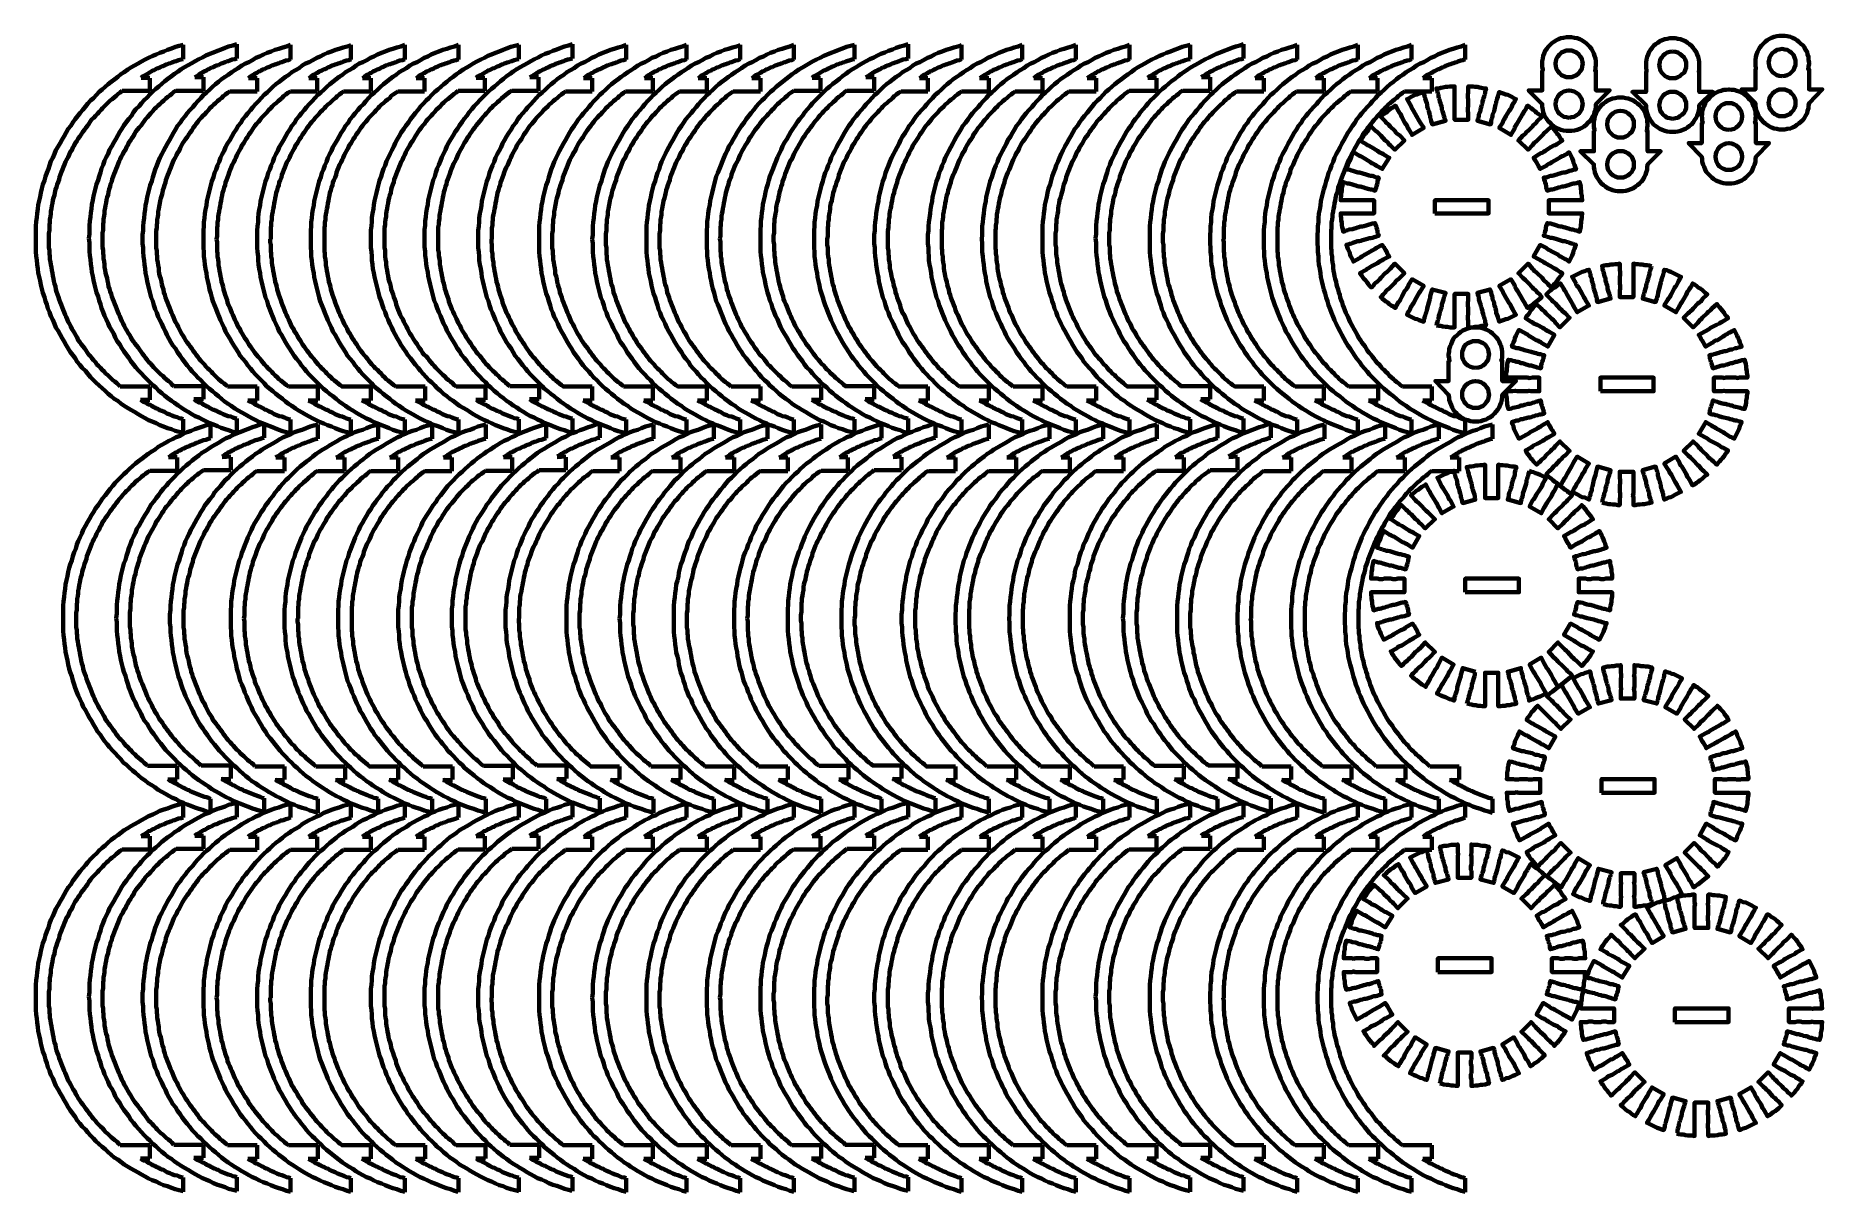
# Model space of a CAD drawing. Header units: inches. Extents: x 3 to 395, y -1 to 557.
# Drawn here: x 3 to 395, y 303.7 to 557.4 of the extents above; entities outside this region: 1.
import ezdxf

# ---------------------------------------------------------------- set-up
doc = ezdxf.new("R2010")
doc.units = ezdxf.units.IN
doc.layers.add('P', color=250, linetype='CONTINUOUS', lineweight=100)
doc.layers.add('Text', color=250, linetype='CONTINUOUS', lineweight=100)
doc.styles.get("Standard").update_dxf_attribs({"font": 'txt', "width": 0.75})

msp = doc.modelspace()

# ---------------------------------------------------------------- linework, layer by layer
at = {"layer": 'P', "color": 0, "linetype": 'CONTINUOUS'}
for points in [[(333.56, 549.78), (333.67, 549.78), (333.67, 550.11), (333.56, 550.56), (333.56, 550.89), (333.56, 551.33), (333.56, 551.89), (333.67, 552.44), (333.78, 553), (334, 553.56), (334.22, 554.11), (334.56, 554.56), (334.89, 555), (335.33, 555.44), (335.67, 555.78), (336.11, 556.11), (336.67, 556.44), (337.11, 556.67), (337.67, 556.89), (338.22, 557), (338.89, 557.11), (339.44, 557.11), (340, 557.11), (340.67, 557), (341.22, 556.89), (341.78, 556.67), (342.22, 556.44), (342.78, 556.11), (343.22, 555.78), (343.56, 555.44), (344, 555), (344.33, 554.56), (344.56, 554.11), (344.89, 553.56), (345, 553), (345.22, 552.44), (345.33, 551.89), (345.33, 551.33), (345.33, 550.89), (345.22, 550.56), (345.22, 550.11), (345.11, 549.78), (345.33, 549.78), (345.33, 545.44), (348.33, 545.44), (345.33, 542.44), (345.33, 541.89), (345.22, 541.22), (345, 540.67), (344.89, 540.11), (344.56, 539.67), (344.33, 539.11), (344, 538.67), (343.56, 538.33), (343.22, 537.89), (342.78, 537.56), (342.22, 537.22), (341.78, 537), (341.22, 536.78), (340.67, 536.67), (340, 536.56), (339.44, 536.56), (338.89, 536.56), (338.22, 536.67), (337.67, 536.78), (337.11, 537), (336.67, 537.22), (336.11, 537.56), (335.67, 537.89), (335.33, 538.33), (334.89, 538.67), (334.56, 539.11), (334.22, 539.67), (334, 540.11), (333.78, 540.67), (333.67, 541.22), (333.56, 541.89), (333.56, 542.44), (330.56, 545.44), (333.56, 545.44), (333.56, 549.78)], [(356.33, 549.56), (356.44, 549.56), (356.44, 549.89), (356.33, 550.33), (356.33, 550.67), (356.33, 551), (356.33, 551.67), (356.44, 552.22), (356.56, 552.78), (356.78, 553.33), (357, 553.89), (357.33, 554.33), (357.67, 554.78), (358, 555.22), (358.44, 555.56), (358.89, 555.89), (359.33, 556.22), (359.89, 556.44), (360.44, 556.67), (361, 556.78), (361.56, 556.89), (362.11, 556.89), (362.78, 556.89), (363.33, 556.78), (363.89, 556.67), (364.44, 556.44), (365, 556.22), (365.44, 555.89), (365.89, 555.56), (366.33, 555.22), (366.67, 554.78), (367, 554.33), (367.33, 553.89), (367.56, 553.33), (367.78, 552.78), (367.89, 552.22), (368, 551.67), (368, 551), (368, 550.67), (368, 550.33), (368, 549.89), (367.89, 549.56), (368, 549.56), (368, 545.11), (371, 545.11), (368, 542.22), (368, 541.56), (367.89, 541), (367.78, 540.44), (367.56, 539.89), (367.33, 539.44), (367, 538.89), (366.67, 538.44), (366.33, 538), (365.89, 537.67), (365.44, 537.33), (365, 537), (364.44, 536.78), (363.89, 536.56), (363.33, 536.44), (362.78, 536.33), (362.11, 536.33), (361.56, 536.33), (361, 536.44), (360.44, 536.56), (359.89, 536.78), (359.33, 537), (358.89, 537.33), (358.44, 537.67), (358, 538), (357.67, 538.44), (357.33, 538.89), (357, 539.44), (356.78, 539.89), (356.56, 540.44), (356.44, 541), (356.33, 541.56), (356.33, 542.22), (353.33, 545.11), (356.33, 545.11), (356.33, 549.56)], [(380.33, 550.11), (380.44, 550.11), (380.44, 550.44), (380.33, 550.78), (380.33, 551.22), (380.33, 551.56), (380.33, 552.11), (380.44, 552.78), (380.56, 553.33), (380.78, 553.89), (381, 554.33), (381.33, 554.89), (381.67, 555.33), (382, 555.67), (382.44, 556.11), (382.89, 556.44), (383.44, 556.78), (383.89, 557), (384.44, 557.22), (385, 557.33), (385.56, 557.44), (386.22, 557.44), (386.78, 557.44), (387.33, 557.33), (388, 557.22), (388.44, 557), (389, 556.78), (389.44, 556.44), (389.89, 556.11), (390.33, 555.67), (390.78, 555.33), (391.11, 554.89), (391.33, 554.33), (391.67, 553.89), (391.78, 553.33), (392, 552.78), (392, 552.11), (392.11, 551.56), (392.11, 551.22), (392, 550.78), (392, 550.44), (391.89, 550.11), (392.11, 550.11), (392.11, 545.67), (395, 545.67), (392.11, 542.67), (392, 542.11), (392, 541.56), (391.78, 541), (391.67, 540.44), (391.33, 539.89), (391.11, 539.44), (390.78, 539), (390.33, 538.56), (389.89, 538.22), (389.44, 537.89), (389, 537.56), (388.44, 537.33), (388, 537.11), (387.33, 537), (386.78, 536.89), (386.22, 536.89), (385.56, 536.89), (385, 537), (384.44, 537.11), (383.89, 537.33), (383.44, 537.56), (382.89, 537.89), (382.44, 538.22), (382, 538.56), (381.67, 539), (381.33, 539.44), (381, 539.89), (380.78, 540.44), (380.56, 541), (380.44, 541.56), (380.33, 542.11), (380.33, 542.67), (377.33, 545.67), (380.33, 545.67), (380.33, 550.11)], [(3, 512.89), (3, 513.78), (3, 514.78), (3, 515.67), (3.11, 516.67), (3.22, 517.56), (3.33, 518.44), (3.44, 519.44), (3.56, 520.33), (3.78, 521.22), (4, 522.11), (4.11, 523), (4.33, 523.89), (4.56, 524.78), (4.89, 525.67), (5.11, 526.56), (5.44, 527.33), (5.78, 528.22), (6, 529), (6.33, 529.89), (6.78, 530.67), (7.11, 531.56), (7.44, 532.33), (7.89, 533.11), (8.33, 533.89), (8.78, 534.67), (9.22, 535.44), (9.67, 536.22), (10.11, 537), (10.67, 537.67), (11.11, 538.44), (11.67, 539.11), (12.22, 539.89), (12.78, 540.56), (13.33, 541.22), (13.89, 541.89), (14.44, 542.56), (15, 543.22), (15.67, 543.78), (16.33, 544.44), (16.89, 545.11), (17.56, 545.67), (18.22, 546.22), (18.89, 546.78), (19.56, 547.33), (20.33, 547.89), (21, 548.44), (21.67, 549), (22.44, 549.44), (23.22, 550), (23.89, 550.44), (24.67, 550.89), (25.44, 551.33), (26.22, 551.78), (27, 552.22), (27.78, 552.56), (28.67, 553), (29.44, 553.33), (30.22, 553.67), (31.11, 554), (31.89, 554.33), (32.78, 554.67), (33.67, 555), (34.44, 555.22), (35.33, 555.44)], [(14.67, 513), (14.78, 513.89), (14.78, 514.89), (14.78, 515.78), (14.89, 516.78), (15, 517.67), (15.11, 518.56), (15.22, 519.44), (15.33, 520.44), (15.56, 521.33), (15.67, 522.22), (15.89, 523.11), (16.11, 524), (16.33, 524.89), (16.67, 525.78), (16.89, 526.56), (17.22, 527.44), (17.44, 528.33), (17.78, 529.11), (18.11, 530), (18.44, 530.78), (18.89, 531.56), (19.22, 532.44), (19.67, 533.22), (20.11, 534), (20.56, 534.78), (21, 535.56), (21.44, 536.33), (21.89, 537), (22.33, 537.78), (22.89, 538.56), (23.44, 539.22), (24, 539.89), (24.44, 540.67), (25, 541.33), (25.67, 542), (26.22, 542.67), (26.78, 543.33), (27.44, 543.89), (28, 544.56), (28.67, 545.22), (29.33, 545.78), (30, 546.33), (30.67, 546.89), (31.33, 547.44), (32, 548), (32.78, 548.56), (33.44, 549.11), (34.22, 549.56), (34.89, 550.11), (35.67, 550.56), (36.44, 551), (37.22, 551.44), (38, 551.89), (38.78, 552.33), (39.56, 552.67), (40.33, 553.11), (41.22, 553.44), (42, 553.78), (42.89, 554.11), (43.67, 554.44), (44.56, 554.78), (45.33, 555.11), (46.22, 555.33), (47.11, 555.56)], [(26.44, 512.78), (26.44, 513.78), (26.56, 514.67), (26.56, 515.67), (26.67, 516.56), (26.78, 517.44), (26.89, 518.44), (27, 519.33), (27.11, 520.22), (27.33, 521.11), (27.44, 522), (27.67, 522.89), (27.89, 523.78), (28.11, 524.67), (28.44, 525.56), (28.67, 526.44), (29, 527.33), (29.22, 528.11), (29.56, 529), (29.89, 529.78), (30.22, 530.67), (30.67, 531.44), (31, 532.22), (31.44, 533), (31.89, 533.78), (32.33, 534.56), (32.78, 535.33), (33.22, 536.11), (33.67, 536.89), (34.11, 537.67), (34.67, 538.33), (35.22, 539.11), (35.78, 539.78), (36.22, 540.44), (36.78, 541.11), (37.44, 541.78), (38, 542.44), (38.56, 543.11), (39.22, 543.78), (39.78, 544.44), (40.44, 545), (41.11, 545.56), (41.78, 546.22), (42.44, 546.78), (43.11, 547.33), (43.78, 547.89), (44.56, 548.44), (45.22, 548.89), (46, 549.44), (46.67, 549.89), (47.44, 550.33), (48.22, 550.89), (49, 551.33), (49.78, 551.67), (50.56, 552.11), (51.33, 552.56), (52.11, 552.89), (53, 553.33), (53.78, 553.67), (54.67, 554), (55.44, 554.33), (56.33, 554.56), (57.22, 554.89), (58, 555.11), (58.89, 555.44)], [(35.33, 555.44), (35.33, 552.33)], [(39.78, 512.78), (39.78, 513.78), (39.78, 514.67), (39.89, 515.67), (39.89, 516.56), (40, 517.44), (40.11, 518.44), (40.22, 519.33), (40.44, 520.22), (40.56, 521.11), (40.78, 522), (41, 522.89), (41.22, 523.78), (41.44, 524.67), (41.67, 525.56), (42, 526.44), (42.22, 527.33), (42.56, 528.11), (42.89, 529), (43.22, 529.78), (43.56, 530.67), (43.89, 531.44), (44.33, 532.22), (44.67, 533), (45.11, 533.78), (45.56, 534.56), (46, 535.33), (46.44, 536.11), (47, 536.89), (47.44, 537.67), (48, 538.33), (48.44, 539.11), (49, 539.78), (49.56, 540.44), (50.11, 541.11), (50.67, 541.78), (51.22, 542.44), (51.89, 543.11), (52.44, 543.78), (53.11, 544.44), (53.78, 545), (54.33, 545.56), (55, 546.22), (55.67, 546.78), (56.44, 547.33), (57.11, 547.89), (57.78, 548.44), (58.56, 548.89), (59.22, 549.44), (60, 549.89), (60.78, 550.33), (61.44, 550.89), (62.22, 551.33), (63, 551.67), (63.78, 552.11), (64.67, 552.56), (65.44, 552.89), (66.22, 553.33), (67, 553.67), (67.89, 554), (68.78, 554.33), (69.56, 554.56), (70.44, 554.89), (71.33, 555.11), (72.11, 555.44)], [(47.11, 555.56), (47.11, 552.44)], [(51.56, 512.78), (51.56, 513.78), (51.56, 514.67), (51.67, 515.67), (51.78, 516.56), (51.78, 517.44), (51.89, 518.44), (52, 519.33), (52.22, 520.22), (52.33, 521.11), (52.56, 522), (52.78, 522.89), (53, 523.78), (53.22, 524.67), (53.44, 525.56), (53.78, 526.44), (54, 527.33), (54.33, 528.11), (54.67, 529), (55, 529.78), (55.33, 530.67), (55.67, 531.44), (56.11, 532.22), (56.44, 533), (56.89, 533.78), (57.33, 534.56), (57.78, 535.33), (58.22, 536.11), (58.78, 536.89), (59.22, 537.67), (59.78, 538.33), (60.22, 539.11), (60.78, 539.78), (61.33, 540.44), (61.89, 541.11), (62.44, 541.78), (63, 542.44), (63.67, 543.11), (64.22, 543.78), (64.89, 544.44), (65.56, 545), (66.22, 545.56), (66.89, 546.22), (67.56, 546.78), (68.22, 547.33), (68.89, 547.89), (69.56, 548.44), (70.33, 548.89), (71, 549.44), (71.78, 549.89), (72.56, 550.33), (73.33, 550.89), (74, 551.33), (74.78, 551.67), (75.67, 552.11), (76.44, 552.56), (77.22, 552.89), (78, 553.33), (78.89, 553.67), (79.67, 554), (80.56, 554.33), (81.33, 554.56), (82.22, 554.89), (83.11, 555.11), (84, 555.44)], [(58.89, 555.44), (58.89, 552.22)], [(63.33, 512.78), (63.33, 513.78), (63.33, 514.67), (63.44, 515.67), (63.44, 516.56), (63.56, 517.44), (63.67, 518.44), (63.78, 519.33), (64, 520.22), (64.11, 521.11), (64.33, 522), (64.56, 522.89), (64.78, 523.78), (65, 524.67), (65.22, 525.56), (65.56, 526.44), (65.78, 527.33), (66.11, 528.11), (66.44, 529), (66.78, 529.78), (67.11, 530.67), (67.44, 531.44), (67.89, 532.22), (68.22, 533), (68.67, 533.78), (69.11, 534.56), (69.56, 535.33), (70, 536.11), (70.56, 536.89), (71, 537.67), (71.56, 538.33), (72, 539.11), (72.56, 539.78), (73.11, 540.44), (73.67, 541.11), (74.22, 541.78), (74.89, 542.44), (75.44, 543.11), (76, 543.78), (76.67, 544.44), (77.33, 545), (78, 545.56), (78.67, 546.22), (79.33, 546.78), (80, 547.33), (80.67, 547.89), (81.33, 548.44), (82.11, 548.89), (82.78, 549.44), (83.56, 549.89), (84.33, 550.33), (85.11, 550.89), (85.89, 551.33), (86.67, 551.67), (87.44, 552.11), (88.22, 552.56), (89, 552.89), (89.78, 553.33), (90.67, 553.67), (91.44, 554), (92.33, 554.33), (93.22, 554.56), (94, 554.89), (94.89, 555.11), (95.78, 555.44)], [(72.11, 555.44), (72.11, 552.22)], [(76.56, 512.89), (76.56, 513.78), (76.56, 514.78), (76.67, 515.67), (76.78, 516.67), (76.78, 517.56), (76.89, 518.44), (77.11, 519.44), (77.22, 520.33), (77.33, 521.22), (77.56, 522.11), (77.78, 523), (78, 523.89), (78.22, 524.78), (78.44, 525.67), (78.78, 526.56), (79, 527.33), (79.33, 528.22), (79.67, 529), (80, 529.89), (80.33, 530.67), (80.78, 531.56), (81.11, 532.33), (81.56, 533.11), (81.89, 533.89), (82.33, 534.67), (82.78, 535.44), (83.22, 536.22), (83.78, 537), (84.22, 537.67), (84.78, 538.44), (85.22, 539.11), (85.78, 539.89), (86.33, 540.56), (86.89, 541.22), (87.44, 541.89), (88.11, 542.56), (88.67, 543.22), (89.22, 543.78), (89.89, 544.44), (90.56, 545.11), (91.22, 545.67), (91.89, 546.22), (92.56, 546.78), (93.22, 547.33), (93.89, 547.89), (94.56, 548.44), (95.33, 549), (96, 549.44), (96.78, 550), (97.56, 550.44), (98.33, 550.89), (99, 551.33), (99.78, 551.78), (100.67, 552.22), (101.44, 552.56), (102.22, 553), (103, 553.33), (103.89, 553.67), (104.67, 554), (105.56, 554.33), (106.33, 554.67), (107.22, 555), (108.11, 555.22), (109, 555.44)], [(84, 555.44), (84, 552.22)], [(88.33, 513), (88.33, 513.89), (88.33, 514.89), (88.44, 515.78), (88.44, 516.78), (88.56, 517.67), (88.67, 518.56), (88.78, 519.44), (89, 520.44), (89.11, 521.33), (89.33, 522.22), (89.56, 523.11), (89.78, 524), (90, 524.89), (90.22, 525.78), (90.56, 526.56), (90.78, 527.44), (91.11, 528.33), (91.44, 529.11), (91.78, 530), (92.11, 530.78), (92.44, 531.56), (92.89, 532.44), (93.22, 533.22), (93.67, 534), (94.11, 534.78), (94.56, 535.56), (95, 536.33), (95.56, 537), (96, 537.78), (96.56, 538.56), (97, 539.22), (97.56, 539.89), (98.11, 540.67), (98.67, 541.33), (99.22, 542), (99.89, 542.67), (100.44, 543.33), (101, 543.89), (101.67, 544.56), (102.33, 545.22), (103, 545.78), (103.67, 546.33), (104.33, 546.89), (105, 547.44), (105.67, 548), (106.33, 548.56), (107.11, 549.11), (107.78, 549.56), (108.56, 550.11), (109.33, 550.56), (110.11, 551), (110.89, 551.44), (111.67, 551.89), (112.44, 552.33), (113.22, 552.67), (114, 553.11), (114.78, 553.44), (115.67, 553.78), (116.44, 554.11), (117.33, 554.44), (118.22, 554.78), (119, 555.11), (119.89, 555.33), (120.78, 555.56)], [(95.78, 555.44), (95.78, 552.22)], [(100.11, 512.78), (100.11, 513.78), (100.11, 514.67), (100.22, 515.67), (100.33, 516.56), (100.33, 517.44), (100.44, 518.44), (100.67, 519.33), (100.78, 520.22), (100.89, 521.11), (101.11, 522), (101.33, 522.89), (101.56, 523.78), (101.78, 524.67), (102, 525.56), (102.33, 526.44), (102.56, 527.33), (102.89, 528.11), (103.22, 529), (103.56, 529.78), (103.89, 530.67), (104.22, 531.44), (104.67, 532.22), (105.11, 533), (105.44, 533.78), (105.89, 534.56), (106.33, 535.33), (106.78, 536.11), (107.33, 536.89), (107.78, 537.67), (108.33, 538.33), (108.78, 539.11), (109.33, 539.78), (109.89, 540.44), (110.44, 541.11), (111, 541.78), (111.67, 542.44), (112.22, 543.11), (112.78, 543.78), (113.44, 544.44), (114.11, 545), (114.78, 545.56), (115.44, 546.22), (116.11, 546.78), (116.78, 547.33), (117.44, 547.89), (118.11, 548.44), (118.89, 548.89), (119.56, 549.44), (120.33, 549.89), (121.11, 550.33), (121.89, 550.89), (122.67, 551.33), (123.44, 551.67), (124.22, 552.11), (125, 552.56), (125.78, 552.89), (126.56, 553.33), (127.44, 553.67), (128.22, 554), (129.11, 554.33), (129.89, 554.56), (130.78, 554.89), (131.67, 555.11), (132.56, 555.44)], [(109, 555.44), (109, 552.33)], [(113.44, 512.78), (113.44, 513.78), (113.44, 514.67), (113.44, 515.67), (113.56, 516.56), (113.67, 517.44), (113.78, 518.44), (113.89, 519.33), (114, 520.22), (114.22, 521.11), (114.33, 522), (114.56, 522.89), (114.78, 523.78), (115, 524.67), (115.33, 525.56), (115.56, 526.44), (115.89, 527.33), (116.11, 528.11), (116.44, 529), (116.78, 529.78), (117.22, 530.67), (117.56, 531.44), (117.89, 532.22), (118.33, 533), (118.78, 533.78), (119.22, 534.56), (119.67, 535.33), (120.11, 536.11), (120.56, 536.89), (121.11, 537.67), (121.56, 538.33), (122.11, 539.11), (122.67, 539.78), (123.22, 540.44), (123.78, 541.11), (124.33, 541.78), (124.89, 542.44), (125.44, 543.11), (126.11, 543.78), (126.78, 544.44), (127.33, 545), (128, 545.56), (128.67, 546.22), (129.33, 546.78), (130, 547.33), (130.78, 547.89), (131.44, 548.44), (132.11, 548.89), (132.89, 549.44), (133.67, 549.89), (134.33, 550.33), (135.11, 550.89), (135.89, 551.33), (136.67, 551.67), (137.44, 552.11), (138.22, 552.56), (139.11, 552.89), (139.89, 553.33), (140.67, 553.67), (141.56, 554), (142.33, 554.33), (143.22, 554.56), (144.11, 554.89), (144.89, 555.11), (145.78, 555.44)], [(120.78, 555.56), (120.78, 552.44)], [(125.11, 512.78), (125.22, 513.78), (125.22, 514.67), (125.22, 515.67), (125.33, 516.56), (125.44, 517.44), (125.56, 518.44), (125.67, 519.33), (125.78, 520.22), (126, 521.11), (126.11, 522), (126.33, 522.89), (126.56, 523.78), (126.78, 524.67), (127.11, 525.56), (127.33, 526.44), (127.67, 527.33), (127.89, 528.11), (128.22, 529), (128.56, 529.78), (129, 530.67), (129.33, 531.44), (129.67, 532.22), (130.11, 533), (130.56, 533.78), (131, 534.56), (131.44, 535.33), (131.89, 536.11), (132.33, 536.89), (132.89, 537.67), (133.33, 538.33), (133.89, 539.11), (134.44, 539.78), (135, 540.44), (135.56, 541.11), (136.11, 541.78), (136.67, 542.44), (137.22, 543.11), (137.89, 543.78), (138.56, 544.44), (139.11, 545), (139.78, 545.56), (140.44, 546.22), (141.11, 546.78), (141.78, 547.33), (142.56, 547.89), (143.22, 548.44), (143.89, 548.89), (144.67, 549.44), (145.44, 549.89), (146.11, 550.33), (146.89, 550.89), (147.67, 551.33), (148.44, 551.67), (149.22, 552.11), (150, 552.56), (150.89, 552.89), (151.67, 553.33), (152.44, 553.67), (153.33, 554), (154.11, 554.33), (155, 554.56), (155.89, 554.89), (156.78, 555.11), (157.56, 555.44)], [(132.56, 555.44), (132.56, 552.22)], [(137, 512.78), (137, 513.78), (137, 514.67), (137, 515.67), (137.11, 516.56), (137.22, 517.44), (137.33, 518.44), (137.44, 519.33), (137.56, 520.22), (137.78, 521.11), (138, 522), (138.11, 522.89), (138.33, 523.78), (138.56, 524.67), (138.89, 525.56), (139.11, 526.44), (139.44, 527.33), (139.78, 528.11), (140, 529), (140.33, 529.78), (140.78, 530.67), (141.11, 531.44), (141.44, 532.22), (141.89, 533), (142.33, 533.78), (142.78, 534.56), (143.22, 535.33), (143.67, 536.11), (144.11, 536.89), (144.67, 537.67), (145.11, 538.33), (145.67, 539.11), (146.22, 539.78), (146.78, 540.44), (147.33, 541.11), (147.89, 541.78), (148.44, 542.44), (149, 543.11), (149.67, 543.78), (150.33, 544.44), (150.89, 545), (151.56, 545.56), (152.22, 546.22), (152.89, 546.78), (153.56, 547.33), (154.33, 547.89), (155, 548.44), (155.67, 548.89), (156.44, 549.44), (157.22, 549.89), (157.89, 550.33), (158.67, 550.89), (159.44, 551.33), (160.22, 551.67), (161, 552.11), (161.78, 552.56), (162.67, 552.89), (163.44, 553.33), (164.22, 553.67), (165.11, 554), (165.89, 554.33), (166.78, 554.56), (167.67, 554.89), (168.44, 555.11), (169.33, 555.44)], [(145.78, 555.44), (145.78, 552.22)], [(150.22, 512.89), (150.22, 513.78), (150.22, 514.78), (150.33, 515.67), (150.33, 516.67), (150.44, 517.56), (150.56, 518.44), (150.67, 519.44), (150.89, 520.33), (151, 521.22), (151.22, 522.11), (151.44, 523), (151.67, 523.89), (151.89, 524.78), (152.11, 525.67), (152.33, 526.56), (152.67, 527.33), (153, 528.22), (153.33, 529), (153.67, 529.89), (154, 530.67), (154.33, 531.56), (154.78, 532.33), (155.11, 533.11), (155.56, 533.89), (156, 534.67), (156.44, 535.44), (156.89, 536.22), (157.44, 537), (157.89, 537.67), (158.44, 538.44), (158.89, 539.11), (159.44, 539.89), (160, 540.56), (160.56, 541.22), (161.11, 541.89), (161.67, 542.56), (162.33, 543.22), (162.89, 543.78), (163.56, 544.44), (164.22, 545.11), (164.89, 545.67), (165.44, 546.22), (166.22, 546.78), (166.89, 547.33), (167.56, 547.89), (168.22, 548.44), (169, 549), (169.67, 549.44), (170.44, 550), (171.22, 550.44), (172, 550.89), (172.67, 551.33), (173.44, 551.78), (174.33, 552.22), (175.11, 552.56), (175.89, 553), (176.67, 553.33), (177.56, 553.67), (178.33, 554), (179.22, 554.33), (180, 554.67), (180.89, 555), (181.78, 555.22), (182.67, 555.44)], [(157.56, 555.44), (157.56, 552.22)], [(162, 513), (162, 513.89), (162, 514.89), (162.11, 515.78), (162.11, 516.78), (162.22, 517.67), (162.33, 518.56), (162.44, 519.44), (162.56, 520.44), (162.78, 521.33), (163, 522.22), (163.11, 523.11), (163.33, 524), (163.67, 524.89), (163.89, 525.78), (164.11, 526.56), (164.44, 527.44), (164.78, 528.33), (165.11, 529.11), (165.44, 530), (165.78, 530.78), (166.11, 531.56), (166.56, 532.44), (166.89, 533.22), (167.33, 534), (167.78, 534.78), (168.22, 535.56), (168.67, 536.33), (169.11, 537), (169.67, 537.78), (170.11, 538.56), (170.67, 539.22), (171.22, 539.89), (171.78, 540.67), (172.33, 541.33), (172.89, 542), (173.44, 542.67), (174.11, 543.33), (174.67, 543.89), (175.33, 544.56), (176, 545.22), (176.56, 545.78), (177.22, 546.33), (177.89, 546.89), (178.67, 547.44), (179.33, 548), (180, 548.56), (180.78, 549.11), (181.44, 549.56), (182.22, 550.11), (183, 550.56), (183.67, 551), (184.44, 551.44), (185.22, 551.89), (186, 552.33), (186.89, 552.67), (187.67, 553.11), (188.44, 553.44), (189.33, 553.78), (190.11, 554.11), (191, 554.44), (191.78, 554.78), (192.67, 555.11), (193.56, 555.33), (194.44, 555.56)], [(169.33, 555.44), (169.33, 552.22)], [(173.78, 512.78), (173.78, 513.78), (173.78, 514.67), (173.89, 515.67), (173.89, 516.56), (174, 517.44), (174.11, 518.44), (174.22, 519.33), (174.44, 520.22), (174.56, 521.11), (174.78, 522), (175, 522.89), (175.22, 523.78), (175.44, 524.67), (175.67, 525.56), (175.89, 526.44), (176.22, 527.33), (176.56, 528.11), (176.89, 529), (177.22, 529.78), (177.56, 530.67), (177.89, 531.44), (178.33, 532.22), (178.67, 533), (179.11, 533.78), (179.56, 534.56), (180, 535.33), (180.44, 536.11), (180.89, 536.89), (181.44, 537.67), (181.89, 538.33), (182.44, 539.11), (183, 539.78), (183.56, 540.44), (184.11, 541.11), (184.67, 541.78), (185.22, 542.44), (185.89, 543.11), (186.44, 543.78), (187.11, 544.44), (187.78, 545), (188.33, 545.56), (189, 546.22), (189.67, 546.78), (190.44, 547.33), (191.11, 547.89), (191.78, 548.44), (192.56, 548.89), (193.22, 549.44), (194, 549.89), (194.78, 550.33), (195.44, 550.89), (196.22, 551.33), (197, 551.67), (197.78, 552.11), (198.67, 552.56), (199.44, 552.89), (200.22, 553.33), (201, 553.67), (201.89, 554), (202.78, 554.33), (203.56, 554.56), (204.44, 554.89), (205.33, 555.11), (206.11, 555.44)], [(182.67, 555.44), (182.67, 552.33)], [(187, 512.78), (187, 513.78), (187.11, 514.67), (187.11, 515.67), (187.22, 516.56), (187.33, 517.44), (187.44, 518.44), (187.56, 519.33), (187.67, 520.22), (187.89, 521.11), (188, 522), (188.22, 522.89), (188.44, 523.78), (188.67, 524.67), (188.89, 525.56), (189.22, 526.44), (189.44, 527.33), (189.78, 528.11), (190.11, 529), (190.44, 529.78), (190.78, 530.67), (191.22, 531.44), (191.56, 532.22), (192, 533), (192.44, 533.78), (192.78, 534.56), (193.22, 535.33), (193.78, 536.11), (194.22, 536.89), (194.67, 537.67), (195.22, 538.33), (195.78, 539.11), (196.22, 539.78), (196.78, 540.44), (197.33, 541.11), (198, 541.78), (198.56, 542.44), (199.11, 543.11), (199.78, 543.78), (200.33, 544.44), (201, 545), (201.67, 545.56), (202.33, 546.22), (203, 546.78), (203.67, 547.33), (204.33, 547.89), (205.11, 548.44), (205.78, 548.89), (206.56, 549.44), (207.22, 549.89), (208, 550.33), (208.78, 550.89), (209.56, 551.33), (210.33, 551.67), (211.11, 552.11), (211.89, 552.56), (212.67, 552.89), (213.56, 553.33), (214.33, 553.67), (215.11, 554), (216, 554.33), (216.89, 554.56), (217.67, 554.89), (218.56, 555.11), (219.44, 555.44)], [(194.44, 555.56), (194.44, 552.44)], [(198.78, 512.78), (198.78, 513.78), (198.89, 514.67), (198.89, 515.67), (199, 516.56), (199.11, 517.44), (199.22, 518.44), (199.33, 519.33), (199.44, 520.22), (199.67, 521.11), (199.78, 522), (200, 522.89), (200.22, 523.78), (200.44, 524.67), (200.67, 525.56), (201, 526.44), (201.22, 527.33), (201.56, 528.11), (201.89, 529), (202.22, 529.78), (202.56, 530.67), (203, 531.44), (203.33, 532.22), (203.78, 533), (204.22, 533.78), (204.56, 534.56), (205, 535.33), (205.56, 536.11), (206, 536.89), (206.44, 537.67), (207, 538.33), (207.56, 539.11), (208, 539.78), (208.56, 540.44), (209.11, 541.11), (209.78, 541.78), (210.33, 542.44), (210.89, 543.11), (211.56, 543.78), (212.11, 544.44), (212.78, 545), (213.44, 545.56), (214.11, 546.22), (214.78, 546.78), (215.44, 547.33), (216.11, 547.89), (216.89, 548.44), (217.56, 548.89), (218.33, 549.44), (219, 549.89), (219.78, 550.33), (220.56, 550.89), (221.33, 551.33), (222.11, 551.67), (222.89, 552.11), (223.67, 552.56), (224.44, 552.89), (225.33, 553.33), (226.11, 553.67), (227, 554), (227.78, 554.33), (228.67, 554.56), (229.56, 554.89), (230.33, 555.11), (231.22, 555.44)], [(206.11, 555.44), (206.11, 552.22)], [(210.56, 512.78), (210.67, 513.78), (210.67, 514.67), (210.67, 515.67), (210.78, 516.56), (210.89, 517.44), (211, 518.44), (211.11, 519.33), (211.22, 520.22), (211.44, 521.11), (211.56, 522), (211.78, 522.89), (212, 523.78), (212.22, 524.67), (212.44, 525.56), (212.78, 526.44), (213.11, 527.33), (213.33, 528.11), (213.67, 529), (214, 529.78), (214.33, 530.67), (214.78, 531.44), (215.11, 532.22), (215.56, 533), (216, 533.78), (216.33, 534.56), (216.89, 535.33), (217.33, 536.11), (217.78, 536.89), (218.22, 537.67), (218.78, 538.33), (219.33, 539.11), (219.78, 539.78), (220.33, 540.44), (220.89, 541.11), (221.56, 541.78), (222.11, 542.44), (222.67, 543.11), (223.33, 543.78), (223.89, 544.44), (224.56, 545), (225.22, 545.56), (225.89, 546.22), (226.56, 546.78), (227.22, 547.33), (227.89, 547.89), (228.67, 548.44), (229.33, 548.89), (230.11, 549.44), (230.78, 549.89), (231.56, 550.33), (232.33, 550.89), (233.11, 551.33), (233.89, 551.67), (234.67, 552.11), (235.44, 552.56), (236.22, 552.89), (237.11, 553.33), (237.89, 553.67), (238.78, 554), (239.56, 554.33), (240.44, 554.56), (241.22, 554.89), (242.11, 555.11), (243, 555.44)], [(219.44, 555.44), (219.44, 552.22)], [(223.89, 512.89), (223.89, 513.78), (223.89, 514.78), (223.89, 515.67), (224, 516.67), (224.11, 517.56), (224.22, 518.44), (224.33, 519.44), (224.44, 520.33), (224.67, 521.22), (224.89, 522.11), (225, 523), (225.22, 523.89), (225.56, 524.78), (225.78, 525.67), (226, 526.56), (226.33, 527.33), (226.67, 528.22), (226.89, 529), (227.33, 529.89), (227.67, 530.67), (228, 531.56), (228.44, 532.33), (228.78, 533.11), (229.22, 533.89), (229.67, 534.67), (230.11, 535.44), (230.56, 536.22), (231, 537), (231.56, 537.67), (232, 538.44), (232.56, 539.11), (233.11, 539.89), (233.67, 540.56), (234.22, 541.22), (234.78, 541.89), (235.33, 542.56), (236, 543.22), (236.56, 543.78), (237.22, 544.44), (237.78, 545.11), (238.44, 545.67), (239.11, 546.22), (239.78, 546.78), (240.44, 547.33), (241.22, 547.89), (241.89, 548.44), (242.67, 549), (243.33, 549.44), (244.11, 550), (244.78, 550.44), (245.56, 550.89), (246.33, 551.33), (247.11, 551.78), (247.89, 552.22), (248.67, 552.56), (249.56, 553), (250.33, 553.33), (251.11, 553.67), (252, 554), (252.89, 554.33), (253.67, 554.67), (254.56, 555), (255.44, 555.22), (256.33, 555.44)], [(231.22, 555.44), (231.22, 552.22)], [(235.56, 513), (235.67, 513.89), (235.67, 514.89), (235.67, 515.78), (235.78, 516.78), (235.89, 517.67), (236, 518.56), (236.11, 519.44), (236.22, 520.44), (236.44, 521.33), (236.56, 522.22), (236.78, 523.11), (237, 524), (237.22, 524.89), (237.56, 525.78), (237.78, 526.56), (238.11, 527.44), (238.33, 528.33), (238.67, 529.11), (239, 530), (239.44, 530.78), (239.78, 531.56), (240.11, 532.44), (240.56, 533.22), (241, 534), (241.44, 534.78), (241.89, 535.56), (242.33, 536.33), (242.78, 537), (243.33, 537.78), (243.78, 538.56), (244.33, 539.22), (244.89, 539.89), (245.44, 540.67), (246, 541.33), (246.56, 542), (247.11, 542.67), (247.67, 543.33), (248.33, 543.89), (249, 544.56), (249.56, 545.22), (250.22, 545.78), (250.89, 546.33), (251.56, 546.89), (252.22, 547.44), (253, 548), (253.67, 548.56), (254.33, 549.11), (255.11, 549.56), (255.89, 550.11), (256.56, 550.56), (257.33, 551), (258.11, 551.44), (258.89, 551.89), (259.67, 552.33), (260.44, 552.67), (261.33, 553.11), (262.11, 553.44), (262.89, 553.78), (263.78, 554.11), (264.56, 554.44), (265.44, 554.78), (266.33, 555.11), (267.22, 555.33), (268, 555.56)], [(243, 555.44), (243, 552.22)], [(247.44, 512.78), (247.44, 513.78), (247.44, 514.67), (247.44, 515.67), (247.56, 516.56), (247.67, 517.44), (247.78, 518.44), (247.89, 519.33), (248, 520.22), (248.22, 521.11), (248.33, 522), (248.56, 522.89), (248.78, 523.78), (249, 524.67), (249.33, 525.56), (249.56, 526.44), (249.89, 527.33), (250.11, 528.11), (250.44, 529), (250.78, 529.78), (251.22, 530.67), (251.56, 531.44), (251.89, 532.22), (252.33, 533), (252.78, 533.78), (253.22, 534.56), (253.67, 535.33), (254.11, 536.11), (254.56, 536.89), (255.11, 537.67), (255.56, 538.33), (256.11, 539.11), (256.67, 539.78), (257.22, 540.44), (257.78, 541.11), (258.33, 541.78), (258.89, 542.44), (259.44, 543.11), (260.11, 543.78), (260.78, 544.44), (261.33, 545), (262, 545.56), (262.67, 546.22), (263.33, 546.78), (264, 547.33), (264.78, 547.89), (265.44, 548.44), (266.11, 548.89), (266.89, 549.44), (267.67, 549.89), (268.33, 550.33), (269.11, 550.89), (269.89, 551.33), (270.67, 551.67), (271.44, 552.11), (272.22, 552.56), (273.11, 552.89), (273.89, 553.33), (274.67, 553.67), (275.56, 554), (276.33, 554.33), (277.22, 554.56), (278.11, 554.89), (278.89, 555.11), (279.78, 555.44)], [(256.33, 555.44), (256.33, 552.33)], [(260.67, 512.78), (260.67, 513.78), (260.78, 514.67), (260.78, 515.67), (260.89, 516.56), (260.89, 517.44), (261, 518.44), (261.22, 519.33), (261.33, 520.22), (261.44, 521.11), (261.67, 522), (261.89, 522.89), (262.11, 523.78), (262.33, 524.67), (262.56, 525.56), (262.89, 526.44), (263.11, 527.33), (263.44, 528.11), (263.78, 529), (264.11, 529.78), (264.44, 530.67), (264.78, 531.44), (265.22, 532.22), (265.67, 533), (266, 533.78), (266.44, 534.56), (266.89, 535.33), (267.33, 536.11), (267.89, 536.89), (268.33, 537.67), (268.89, 538.33), (269.33, 539.11), (269.89, 539.78), (270.44, 540.44), (271, 541.11), (271.56, 541.78), (272.22, 542.44), (272.78, 543.11), (273.33, 543.78), (274, 544.44), (274.67, 545), (275.33, 545.56), (276, 546.22), (276.67, 546.78), (277.33, 547.33), (278, 547.89), (278.67, 548.44), (279.44, 548.89), (280.11, 549.44), (280.89, 549.89), (281.67, 550.33), (282.44, 550.89), (283.22, 551.33), (284, 551.67), (284.78, 552.11), (285.56, 552.56), (286.33, 552.89), (287.11, 553.33), (288, 553.67), (288.78, 554), (289.67, 554.33), (290.44, 554.56), (291.33, 554.89), (292.22, 555.11), (293.11, 555.44)], [(268, 555.56), (268, 552.44)], [(272.44, 512.78), (272.44, 513.78), (272.44, 514.67), (272.56, 515.67), (272.67, 516.56), (272.67, 517.44), (272.78, 518.44), (272.89, 519.33), (273.11, 520.22), (273.22, 521.11), (273.44, 522), (273.67, 522.89), (273.89, 523.78), (274.11, 524.67), (274.33, 525.56), (274.67, 526.44), (274.89, 527.33), (275.22, 528.11), (275.56, 529), (275.89, 529.78), (276.22, 530.67), (276.56, 531.44), (277, 532.22), (277.44, 533), (277.78, 533.78), (278.22, 534.56), (278.67, 535.33), (279.11, 536.11), (279.67, 536.89), (280.11, 537.67), (280.67, 538.33), (281.11, 539.11), (281.67, 539.78), (282.22, 540.44), (282.78, 541.11), (283.33, 541.78), (284, 542.44), (284.56, 543.11), (285.11, 543.78), (285.78, 544.44), (286.44, 545), (287.11, 545.56), (287.78, 546.22), (288.44, 546.78), (289.11, 547.33), (289.78, 547.89), (290.44, 548.44), (291.22, 548.89), (291.89, 549.44), (292.67, 549.89), (293.44, 550.33), (294.22, 550.89), (295, 551.33), (295.78, 551.67), (296.56, 552.11), (297.33, 552.56), (298.11, 552.89), (298.89, 553.33), (299.78, 553.67), (300.56, 554), (301.44, 554.33), (302.33, 554.56), (303.11, 554.89), (304, 555.11), (304.89, 555.44)], [(279.78, 555.44), (279.78, 552.22)], [(284.22, 512.78), (284.22, 513.78), (284.33, 514.67), (284.33, 515.67), (284.44, 516.56), (284.44, 517.44), (284.56, 518.44), (284.78, 519.33), (284.89, 520.22), (285, 521.11), (285.22, 522), (285.44, 522.89), (285.67, 523.78), (285.89, 524.67), (286.11, 525.56), (286.44, 526.44), (286.67, 527.33), (287, 528.11), (287.33, 529), (287.67, 529.78), (288, 530.67), (288.33, 531.44), (288.78, 532.22), (289.22, 533), (289.56, 533.78), (290, 534.56), (290.44, 535.33), (290.89, 536.11), (291.44, 536.89), (291.89, 537.67), (292.44, 538.33), (292.89, 539.11), (293.44, 539.78), (294, 540.44), (294.56, 541.11), (295.11, 541.78), (295.78, 542.44), (296.33, 543.11), (297, 543.78), (297.56, 544.44), (298.22, 545), (298.89, 545.56), (299.56, 546.22), (300.22, 546.78), (300.89, 547.33), (301.56, 547.89), (302.22, 548.44), (303, 548.89), (303.67, 549.44), (304.44, 549.89), (305.22, 550.33), (306, 550.89), (306.78, 551.33), (307.56, 551.67), (308.33, 552.11), (309.11, 552.56), (309.89, 552.89), (310.67, 553.33), (311.56, 553.67), (312.33, 554), (313.22, 554.33), (314, 554.56), (314.89, 554.89), (315.78, 555.11), (316.67, 555.44)], [(293.11, 555.44), (293.11, 552.22)], [(304.89, 555.44), (304.89, 552.22)], [(316.67, 555.44), (316.67, 552.22)], [(339.44, 548.33), (340, 548.33), (340.56, 548.56), (341.11, 548.78), (341.56, 549.22), (341.89, 549.67), (342.22, 550.11), (342.33, 550.67), (342.44, 551.33), (342.33, 551.89), (342.22, 552.44), (341.89, 552.89), (341.56, 553.33), (341.11, 553.78), (340.56, 554), (340, 554.22), (339.44, 554.22), (338.89, 554.22), (338.33, 554), (337.78, 553.78), (337.33, 553.33), (337, 552.89), (336.67, 552.44), (336.56, 551.89), (336.44, 551.33), (336.56, 550.67), (336.67, 550.11), (337, 549.67), (337.33, 549.22), (337.78, 548.78), (338.33, 548.56), (338.89, 548.33), (339.44, 548.33)], [(362.11, 554), (361.56, 553.89), (361, 553.78), (360.56, 553.44), (360.11, 553.11), (359.78, 552.67), (359.44, 552.22), (359.33, 551.67), (359.22, 551), (359.33, 550.44), (359.44, 549.89), (359.78, 549.33), (360.11, 549), (360.56, 548.56), (361, 548.33), (361.56, 548.11), (362.11, 548.11)], [(362.11, 548.11), (362.78, 548.11), (363.33, 548.33), (363.78, 548.56), (364.22, 549), (364.67, 549.33), (364.89, 549.89), (365.11, 550.44), (365.11, 551), (365.11, 551.67), (364.89, 552.22), (364.67, 552.67), (364.22, 553.11), (363.78, 553.44), (363.33, 553.78), (362.78, 553.89), (362.11, 554)], [(386.22, 548.56), (386.78, 548.67), (387.33, 548.78), (387.89, 549.11), (388.22, 549.44), (388.67, 549.89), (388.89, 550.44), (389.11, 551), (389.11, 551.56), (389.11, 552.11), (388.89, 552.67), (388.67, 553.22), (388.22, 553.67), (387.89, 554), (387.33, 554.33), (386.78, 554.44), (386.22, 554.56), (385.56, 554.44), (385, 554.33), (384.56, 554), (384.11, 553.67), (383.78, 553.22), (383.44, 552.67), (383.33, 552.11), (383.22, 551.56), (383.33, 551), (383.44, 550.44), (383.78, 549.89), (384.11, 549.44), (384.56, 549.11), (385, 548.78), (385.56, 548.67), (386.22, 548.56)], [(26.11, 548.22), (26.56, 548.56), (27, 548.78), (27.56, 549.11), (27.78, 549.22), (28.11, 549.44), (28.33, 549.56), (28.67, 549.78), (29, 549.89), (29.22, 550), (29.56, 550.22), (29.89, 550.33), (30.22, 550.44), (30.56, 550.67), (30.89, 550.78), (31.22, 550.89), (31.56, 551.11), (31.89, 551.22), (32.22, 551.33), (32.56, 551.44), (32.89, 551.56), (33.11, 551.67), (33.44, 551.78), (33.78, 551.89), (34.33, 552.11), (34.89, 552.22), (35.33, 552.33)], [(37.89, 548.33), (38.33, 548.56), (38.78, 548.89), (39.22, 549.22), (39.56, 549.33), (39.78, 549.56), (40.11, 549.67), (40.44, 549.78), (40.67, 550), (41, 550.11), (41.33, 550.33), (41.67, 550.44), (42, 550.56), (42.33, 550.78), (42.67, 550.89), (43, 551), (43.33, 551.11), (43.67, 551.33), (44, 551.44), (44.33, 551.56), (44.56, 551.67), (44.89, 551.78), (45.22, 551.89), (45.56, 552), (46.11, 552.22), (46.67, 552.33), (47.11, 552.44)], [(49.67, 548.11), (50, 548.44), (50.56, 548.78), (51, 549), (51.33, 549.22), (51.56, 549.33), (51.89, 549.56), (52.22, 549.67), (52.44, 549.78), (52.78, 550), (53.11, 550.11), (53.44, 550.22), (53.78, 550.44), (54.11, 550.56), (54.44, 550.67), (54.78, 550.89), (55.11, 551), (55.44, 551.11), (55.78, 551.22), (56.11, 551.33), (56.44, 551.44), (56.67, 551.56), (57, 551.67), (57.33, 551.78), (57.89, 552), (58.44, 552.11), (58.89, 552.33)], [(62.89, 548.11), (63.33, 548.44), (63.78, 548.78), (64.33, 549), (64.56, 549.22), (64.89, 549.33), (65.11, 549.56), (65.44, 549.67), (65.78, 549.78), (66.11, 550), (66.44, 550.11), (66.78, 550.22), (67, 550.44), (67.33, 550.56), (67.67, 550.67), (68, 550.89), (68.33, 551), (68.67, 551.11), (69, 551.22), (69.33, 551.33), (69.67, 551.44), (70, 551.56), (70.33, 551.67), (70.56, 551.78), (71.22, 552), (71.67, 552.11), (72.22, 552.33)], [(74.67, 548.11), (75.11, 548.44), (75.56, 548.78), (76.11, 549), (76.33, 549.22), (76.67, 549.33), (77, 549.56), (77.22, 549.67), (77.56, 549.78), (77.89, 550), (78.22, 550.11), (78.56, 550.22), (78.78, 550.44), (79.11, 550.56), (79.44, 550.67), (79.78, 550.89), (80.11, 551), (80.44, 551.11), (80.78, 551.22), (81.11, 551.33), (81.44, 551.44), (81.78, 551.56), (82.11, 551.67), (82.33, 551.78), (82.89, 552), (83.44, 552.11), (84, 552.33)], [(86.44, 548.11), (86.89, 548.44), (87.33, 548.78), (87.89, 549), (88.11, 549.22), (88.44, 549.33), (88.67, 549.56), (89, 549.67), (89.33, 549.78), (89.67, 550), (90, 550.11), (90.33, 550.22), (90.56, 550.44), (90.89, 550.56), (91.22, 550.67), (91.56, 550.89), (91.89, 551), (92.22, 551.11), (92.56, 551.22), (92.89, 551.33), (93.22, 551.44), (93.56, 551.56), (93.89, 551.67), (94.11, 551.78), (94.78, 552), (95.22, 552.11), (95.78, 552.33)], [(99.67, 548.22), (100.11, 548.56), (100.56, 548.78), (101.11, 549.11), (101.33, 549.22), (101.67, 549.44), (102, 549.56), (102.22, 549.78), (102.56, 549.89), (102.89, 550), (103.22, 550.22), (103.56, 550.33), (103.89, 550.44), (104.22, 550.67), (104.56, 550.78), (104.89, 550.89), (105.22, 551.11), (105.56, 551.22), (105.78, 551.33), (106.11, 551.44), (106.44, 551.56), (106.78, 551.67), (107.11, 551.78), (107.44, 551.89), (108, 552.11), (108.56, 552.22), (109, 552.33)], [(111.44, 548.33), (111.89, 548.56), (112.33, 548.89), (112.89, 549.22), (113.11, 549.33), (113.44, 549.56), (113.67, 549.67), (114, 549.78), (114.33, 550), (114.67, 550.11), (115, 550.33), (115.33, 550.44), (115.56, 550.56), (115.89, 550.78), (116.22, 550.89), (116.56, 551), (116.89, 551.11), (117.22, 551.33), (117.56, 551.44), (117.89, 551.56), (118.22, 551.67), (118.56, 551.78), (118.89, 551.89), (119.11, 552), (119.78, 552.22), (120.22, 552.33), (120.78, 552.44)], [(123.33, 548.11), (123.67, 548.44), (124.11, 548.78), (124.67, 549), (124.89, 549.22), (125.22, 549.33), (125.56, 549.56), (125.78, 549.67), (126.11, 549.78), (126.44, 550), (126.78, 550.11), (127.11, 550.22), (127.44, 550.44), (127.67, 550.56), (128, 550.67), (128.33, 550.89), (128.67, 551), (129, 551.11), (129.33, 551.22), (129.67, 551.33), (130, 551.44), (130.33, 551.56), (130.67, 551.67), (130.89, 551.78), (131.44, 552), (132, 552.11), (132.56, 552.33)], [(136.56, 548.11), (137, 548.44), (137.44, 548.78), (137.89, 549), (138.22, 549.22), (138.44, 549.33), (138.78, 549.56), (139.11, 549.67), (139.44, 549.78), (139.67, 550), (140, 550.11), (140.33, 550.22), (140.67, 550.44), (141, 550.56), (141.33, 550.67), (141.67, 550.89), (142, 551), (142.33, 551.11), (142.67, 551.22), (143, 551.33), (143.33, 551.44), (143.56, 551.56), (143.89, 551.67), (144.22, 551.78), (144.78, 552), (145.33, 552.11), (145.78, 552.33)], [(148.33, 548.11), (148.78, 548.44), (149.22, 548.78), (149.67, 549), (150, 549.22), (150.22, 549.33), (150.56, 549.56), (150.89, 549.67), (151.22, 549.78), (151.44, 550), (151.78, 550.11), (152.11, 550.22), (152.44, 550.44), (152.78, 550.56), (153.11, 550.67), (153.44, 550.89), (153.78, 551), (154.11, 551.11), (154.44, 551.22), (154.78, 551.33), (155.11, 551.44), (155.33, 551.56), (155.67, 551.67), (156, 551.78), (156.56, 552), (157.11, 552.11), (157.56, 552.33)], [(160.11, 548.11), (160.56, 548.44), (161, 548.78), (161.56, 549), (161.78, 549.22), (162.11, 549.33), (162.33, 549.56), (162.67, 549.67), (163, 549.78), (163.22, 550), (163.56, 550.11), (163.89, 550.22), (164.22, 550.44), (164.56, 550.56), (164.89, 550.67), (165.22, 550.89), (165.56, 551), (165.89, 551.11), (166.22, 551.22), (166.56, 551.33), (166.89, 551.44), (167.11, 551.56), (167.44, 551.67), (167.78, 551.78), (168.33, 552), (168.89, 552.11), (169.33, 552.33)], [(173.33, 548.22), (173.78, 548.56), (174.22, 548.78), (174.78, 549.11), (175, 549.22), (175.33, 549.44), (175.56, 549.56), (175.89, 549.78), (176.22, 549.89), (176.56, 550), (176.89, 550.22), (177.11, 550.33), (177.44, 550.44), (177.78, 550.67), (178.11, 550.78), (178.44, 550.89), (178.78, 551.11), (179.11, 551.22), (179.44, 551.33), (179.78, 551.44), (180.11, 551.56), (180.44, 551.67), (180.78, 551.78), (181, 551.89), (181.67, 552.11), (182.11, 552.22), (182.67, 552.33)], [(185.11, 548.33), (185.56, 548.56), (186, 548.89), (186.56, 549.22), (186.78, 549.33), (187.11, 549.56), (187.33, 549.67), (187.67, 549.78), (188, 550), (188.33, 550.11), (188.56, 550.33), (188.89, 550.44), (189.22, 550.56), (189.56, 550.78), (189.89, 550.89), (190.22, 551), (190.56, 551.11), (190.89, 551.33), (191.22, 551.44), (191.56, 551.56), (191.89, 551.67), (192.22, 551.78), (192.44, 551.89), (192.78, 552), (193.33, 552.22), (193.89, 552.33), (194.44, 552.44)], [(196.89, 548.11), (197.33, 548.44), (197.78, 548.78), (198.33, 549), (198.56, 549.22), (198.89, 549.33), (199.11, 549.56), (199.44, 549.67), (199.78, 549.78), (200.11, 550), (200.33, 550.11), (200.67, 550.22), (201, 550.44), (201.33, 550.56), (201.67, 550.67), (202, 550.89), (202.33, 551), (202.67, 551.11), (203, 551.22), (203.33, 551.33), (203.67, 551.44), (204, 551.56), (204.22, 551.67), (204.56, 551.78), (205.11, 552), (205.67, 552.11), (206.11, 552.33)], [(210.22, 548.11), (210.56, 548.44), (211.11, 548.78), (211.56, 549), (211.89, 549.22), (212.11, 549.33), (212.44, 549.56), (212.78, 549.67), (213, 549.78), (213.33, 550), (213.67, 550.11), (214, 550.22), (214.33, 550.44), (214.67, 550.56), (215, 550.67), (215.33, 550.89), (215.67, 551), (216, 551.11), (216.33, 551.22), (216.56, 551.33), (216.89, 551.44), (217.22, 551.56), (217.56, 551.67), (217.89, 551.78), (218.44, 552), (219, 552.11), (219.44, 552.33)], [(222, 548.11), (222.33, 548.44), (222.78, 548.78), (223.33, 549), (223.67, 549.22), (223.89, 549.33), (224.22, 549.56), (224.44, 549.67), (224.78, 549.78), (225.11, 550), (225.44, 550.11), (225.78, 550.22), (226.11, 550.44), (226.44, 550.56), (226.78, 550.67), (227.11, 550.89), (227.44, 551), (227.78, 551.11), (228.11, 551.22), (228.44, 551.33), (228.67, 551.44), (229, 551.56), (229.33, 551.67), (229.67, 551.78), (230.22, 552), (230.78, 552.11), (231.22, 552.33)], [(233.78, 548.11), (234.11, 548.44), (234.67, 548.78), (235.11, 549), (235.44, 549.22), (235.67, 549.33), (236, 549.56), (236.33, 549.67), (236.56, 549.78), (236.89, 550), (237.22, 550.11), (237.56, 550.22), (237.89, 550.44), (238.22, 550.56), (238.56, 550.67), (238.89, 550.89), (239.22, 551), (239.56, 551.11), (239.89, 551.22), (240.11, 551.33), (240.44, 551.44), (240.78, 551.56), (241.11, 551.67), (241.44, 551.78), (242, 552), (242.56, 552.11), (243, 552.33)], [(247, 548.22), (247.44, 548.56), (247.89, 548.78), (248.33, 549.11), (248.67, 549.22), (249, 549.44), (249.22, 549.56), (249.56, 549.78), (249.89, 549.89), (250.11, 550), (250.44, 550.22), (250.78, 550.33), (251.11, 550.44), (251.44, 550.67), (251.78, 550.78), (252.11, 550.89), (252.44, 551.11), (252.78, 551.22), (253.11, 551.33), (253.44, 551.44), (253.78, 551.56), (254.11, 551.67), (254.33, 551.78), (254.67, 551.89), (255.22, 552.11), (255.78, 552.22), (256.33, 552.33)], [(258.78, 548.33), (259.11, 548.56), (259.67, 548.89), (260.11, 549.22), (260.44, 549.33), (260.67, 549.56), (261, 549.67), (261.33, 549.78), (261.56, 550), (261.89, 550.11), (262.22, 550.33), (262.56, 550.44), (262.89, 550.56), (263.22, 550.78), (263.56, 550.89), (263.89, 551), (264.22, 551.11), (264.56, 551.33), (264.89, 551.44), (265.22, 551.56), (265.56, 551.67), (265.78, 551.78), (266.11, 551.89), (266.44, 552), (267, 552.22), (267.56, 552.33), (268, 552.44)], [(270.56, 548.11), (271, 548.44), (271.44, 548.78), (271.89, 549), (272.22, 549.22), (272.44, 549.33), (272.78, 549.56), (273.11, 549.67), (273.44, 549.78), (273.67, 550), (274, 550.11), (274.33, 550.22), (274.67, 550.44), (275, 550.56), (275.33, 550.67), (275.67, 550.89), (276, 551), (276.33, 551.11), (276.67, 551.22), (277, 551.33), (277.33, 551.44), (277.56, 551.56), (277.89, 551.67), (278.22, 551.78), (278.78, 552), (279.33, 552.11), (279.78, 552.33)], [(283.89, 548.11), (284.22, 548.44), (284.67, 548.78), (285.22, 549), (285.44, 549.22), (285.78, 549.33), (286.11, 549.56), (286.33, 549.67), (286.67, 549.78), (287, 550), (287.33, 550.11), (287.67, 550.22), (288, 550.44), (288.33, 550.56), (288.56, 550.67), (288.89, 550.89), (289.22, 551), (289.56, 551.11), (289.89, 551.22), (290.22, 551.33), (290.56, 551.44), (290.89, 551.56), (291.22, 551.67), (291.44, 551.78), (292, 552), (292.56, 552.11), (293.11, 552.33)], [(295.56, 548.11), (296, 548.44), (296.44, 548.78), (297, 549), (297.22, 549.22), (297.56, 549.33), (297.89, 549.56), (298.11, 549.67), (298.44, 549.78), (298.78, 550), (299.11, 550.11), (299.44, 550.22), (299.78, 550.44), (300.11, 550.56), (300.44, 550.67), (300.67, 550.89), (301, 551), (301.33, 551.11), (301.67, 551.22), (302, 551.33), (302.33, 551.44), (302.67, 551.56), (303, 551.67), (303.22, 551.78), (303.89, 552), (304.44, 552.11), (304.89, 552.33)], [(307.44, 548.11), (307.78, 548.44), (308.22, 548.78), (308.78, 549), (309.11, 549.22), (309.33, 549.33), (309.67, 549.56), (309.89, 549.67), (310.22, 549.78), (310.56, 550), (310.89, 550.11), (311.22, 550.22), (311.56, 550.44), (311.89, 550.56), (312.22, 550.67), (312.44, 550.89), (312.78, 551), (313.11, 551.11), (313.44, 551.22), (313.78, 551.33), (314.11, 551.44), (314.44, 551.56), (314.78, 551.67), (315, 551.78), (315.67, 552), (316.11, 552.11), (316.67, 552.33)], [(5.89, 512.89), (5.89, 513.44), (5.89, 514.11), (6, 514.67), (6, 515.33), (6, 515.89), (6.11, 516.56), (6.11, 517.11), (6.22, 517.78), (6.33, 518.33), (6.33, 518.89), (6.44, 519.56), (6.56, 520.11), (6.67, 520.67), (6.78, 521.33), (6.89, 521.89), (7.11, 522.44), (7.22, 523), (7.33, 523.67), (7.56, 524.22), (7.67, 524.78), (7.89, 525.33), (8.11, 525.89), (8.22, 526.44), (8.44, 527), (8.67, 527.56), (8.89, 528.11), (9.11, 528.67), (9.33, 529.22), (9.56, 529.78), (9.78, 530.22), (10.11, 530.78), (10.33, 531.33), (10.56, 531.89), (10.89, 532.33), (11.11, 532.89), (11.44, 533.33), (11.67, 533.89), (12, 534.33), (12.33, 534.89), (12.67, 535.33), (13, 535.78), (13.33, 536.33), (13.67, 536.78), (14, 537.22), (14.33, 537.67), (14.67, 538.11), (15, 538.67), (15.33, 539.11), (15.78, 539.44), (16.11, 539.89), (16.56, 540.33), (16.89, 540.78), (17.33, 541.22), (17.67, 541.56), (18.11, 542), (18.56, 542.44), (18.89, 542.78), (19.33, 543.22), (19.78, 543.56), (20.22, 543.89), (20.67, 544.22), (21.11, 544.67), (21.56, 545), (22, 545.33)], [(17.67, 513), (17.67, 513.56), (17.67, 514.22), (17.78, 514.78), (17.78, 515.44), (17.78, 516), (17.89, 516.67), (17.89, 517.22), (18, 517.89), (18.11, 518.44), (18.11, 519), (18.22, 519.67), (18.33, 520.22), (18.44, 520.78), (18.56, 521.44), (18.67, 522), (18.89, 522.56), (19, 523.11), (19.11, 523.78), (19.33, 524.33), (19.44, 524.89), (19.67, 525.44), (19.78, 526), (20, 526.56), (20.22, 527.11), (20.44, 527.67), (20.67, 528.22), (20.89, 528.78), (21.11, 529.33), (21.33, 529.89), (21.56, 530.33), (21.78, 530.89), (22.11, 531.44), (22.33, 532), (22.67, 532.44), (22.89, 533), (23.22, 533.44), (23.44, 534), (23.78, 534.44), (24.11, 535), (24.44, 535.44), (24.67, 535.89), (25, 536.44), (25.33, 536.89), (25.67, 537.33), (26.11, 537.78), (26.44, 538.22), (26.78, 538.67), (27.11, 539.11), (27.56, 539.56), (27.89, 540), (28.22, 540.44), (28.67, 540.89), (29, 541.33), (29.44, 541.67), (29.89, 542.11), (30.22, 542.44), (30.67, 542.89), (31.11, 543.22), (31.56, 543.67), (32, 544), (32.44, 544.33), (32.89, 544.67), (33.33, 545.11), (33.78, 545.44)], [(22, 545.33), (28, 545.33)], [(26.11, 548.22), (28, 548.22)], [(28, 548.11), (28, 545.33)], [(29.44, 512.78), (29.44, 513.44), (29.44, 514), (29.44, 514.67), (29.56, 515.22), (29.56, 515.89), (29.67, 516.44), (29.67, 517.11), (29.78, 517.67), (29.89, 518.22), (29.89, 518.89), (30, 519.44), (30.11, 520), (30.22, 520.67), (30.33, 521.22), (30.44, 521.78), (30.67, 522.44), (30.78, 523), (30.89, 523.56), (31.11, 524.11), (31.22, 524.67), (31.44, 525.22), (31.56, 525.78), (31.78, 526.33), (32, 526.89), (32.22, 527.44), (32.44, 528), (32.67, 528.56), (32.89, 529.11), (33.11, 529.67), (33.33, 530.22), (33.56, 530.67), (33.89, 531.22), (34.11, 531.78), (34.44, 532.22), (34.67, 532.78), (35, 533.33), (35.22, 533.78), (35.56, 534.33), (35.89, 534.78), (36.22, 535.22), (36.56, 535.78), (36.89, 536.22), (37.22, 536.67), (37.56, 537.22), (37.89, 537.67), (38.22, 538.11), (38.56, 538.56), (38.89, 539), (39.33, 539.44), (39.67, 539.89), (40.11, 540.22), (40.44, 540.67), (40.89, 541.11), (41.22, 541.56), (41.67, 541.89), (42.11, 542.33), (42.44, 542.67), (42.89, 543.11), (43.33, 543.44), (43.78, 543.78), (44.22, 544.22), (44.67, 544.56), (45.11, 544.89), (45.56, 545.22)], [(33.78, 545.33), (39.78, 545.33)], [(37.89, 548.33), (39.78, 548.33)], [(39.78, 548.33), (39.78, 545.33)], [(42.67, 512.78), (42.78, 513.44), (42.78, 514), (42.78, 514.67), (42.78, 515.22), (42.89, 515.89), (42.89, 516.44), (43, 517.11), (43, 517.67), (43.11, 518.22), (43.22, 518.89), (43.33, 519.44), (43.44, 520), (43.56, 520.67), (43.67, 521.22), (43.78, 521.78), (43.89, 522.44), (44, 523), (44.22, 523.56), (44.33, 524.11), (44.56, 524.67), (44.67, 525.22), (44.89, 525.78), (45.11, 526.33), (45.33, 526.89), (45.44, 527.44), (45.67, 528), (45.89, 528.56), (46.11, 529.11), (46.44, 529.67), (46.67, 530.22), (46.89, 530.67), (47.11, 531.22), (47.44, 531.78), (47.67, 532.22), (48, 532.78), (48.22, 533.33), (48.56, 533.78), (48.89, 534.33), (49.11, 534.78), (49.44, 535.22), (49.78, 535.78), (50.11, 536.22), (50.44, 536.67), (50.78, 537.22), (51.11, 537.67), (51.44, 538.11), (51.89, 538.56), (52.22, 539), (52.56, 539.44), (53, 539.89), (53.33, 540.22), (53.78, 540.67), (54.11, 541.11), (54.56, 541.56), (54.89, 541.89), (55.33, 542.33), (55.78, 542.67), (56.22, 543.11), (56.67, 543.44), (57, 543.78), (57.44, 544.22), (57.89, 544.56), (58.33, 544.89), (58.89, 545.22)], [(45.56, 545.22), (51.56, 545.22)], [(49.67, 548.11), (51.56, 548.11)], [(51.56, 548.11), (51.56, 545.22)], [(54.56, 512.78), (54.56, 513.44), (54.56, 514), (54.56, 514.67), (54.56, 515.22), (54.67, 515.89), (54.67, 516.44), (54.78, 517.11), (54.78, 517.67), (54.89, 518.22), (55, 518.89), (55.11, 519.44), (55.22, 520), (55.33, 520.67), (55.44, 521.22), (55.56, 521.78), (55.67, 522.44), (55.78, 523), (56, 523.56), (56.11, 524.11), (56.33, 524.67), (56.44, 525.22), (56.67, 525.78), (56.89, 526.33), (57, 526.89), (57.22, 527.44), (57.44, 528), (57.67, 528.56), (57.89, 529.11), (58.11, 529.67), (58.44, 530.22), (58.67, 530.67), (58.89, 531.22), (59.22, 531.78), (59.44, 532.22), (59.78, 532.78), (60, 533.33), (60.33, 533.78), (60.67, 534.33), (60.89, 534.78), (61.22, 535.22), (61.56, 535.78), (61.89, 536.22), (62.22, 536.67), (62.56, 537.22), (62.89, 537.67), (63.22, 538.11), (63.56, 538.56), (64, 539), (64.33, 539.44), (64.78, 539.89), (65.11, 540.22), (65.44, 540.67), (65.89, 541.11), (66.33, 541.56), (66.67, 541.89), (67.11, 542.33), (67.56, 542.67), (68, 543.11), (68.33, 543.44), (68.78, 543.78), (69.22, 544.22), (69.67, 544.56), (70.11, 544.89), (70.56, 545.22)], [(58.89, 545.22), (64.78, 545.22)], [(62.89, 548.11), (64.78, 548.11)], [(64.78, 548.11), (64.78, 545.22)], [(66.33, 512.78), (66.33, 513.44), (66.33, 514), (66.33, 514.67), (66.33, 515.22), (66.44, 515.89), (66.44, 516.44), (66.56, 517.11), (66.56, 517.67), (66.67, 518.22), (66.78, 518.89), (66.89, 519.44), (67, 520), (67.11, 520.67), (67.22, 521.22), (67.33, 521.78), (67.44, 522.44), (67.56, 523), (67.78, 523.56), (67.89, 524.11), (68.11, 524.67), (68.22, 525.22), (68.44, 525.78), (68.67, 526.33), (68.89, 526.89), (69, 527.44), (69.22, 528), (69.44, 528.56), (69.67, 529.11), (70, 529.67), (70.22, 530.22), (70.44, 530.67), (70.67, 531.22), (71, 531.78), (71.22, 532.22), (71.56, 532.78), (71.78, 533.33), (72.11, 533.78), (72.44, 534.33), (72.67, 534.78), (73, 535.22), (73.33, 535.78), (73.67, 536.22), (74, 536.67), (74.33, 537.22), (74.67, 537.67), (75, 538.11), (75.44, 538.56), (75.78, 539), (76.11, 539.44), (76.56, 539.89), (76.89, 540.22), (77.33, 540.67), (77.67, 541.11), (78.11, 541.56), (78.44, 541.89), (78.89, 542.33), (79.33, 542.67), (79.78, 543.11), (80.22, 543.44), (80.67, 543.78), (81, 544.22), (81.44, 544.56), (82, 544.89), (82.44, 545.22)], [(70.56, 545.22), (76.56, 545.22)], [(74.67, 548.11), (76.56, 548.11)], [(76.56, 548.11), (76.56, 545.22)], [(79.56, 512.89), (79.56, 513.44), (79.56, 514.11), (79.56, 514.67), (79.56, 515.33), (79.67, 515.89), (79.67, 516.56), (79.78, 517.11), (79.89, 517.78), (79.89, 518.33), (80, 518.89), (80.11, 519.56), (80.22, 520.11), (80.33, 520.67), (80.44, 521.33), (80.56, 521.89), (80.67, 522.44), (80.89, 523), (81, 523.67), (81.11, 524.22), (81.33, 524.78), (81.56, 525.33), (81.67, 525.89), (81.89, 526.44), (82.11, 527), (82.33, 527.56), (82.56, 528.11), (82.78, 528.67), (83, 529.22), (83.22, 529.78), (83.44, 530.22), (83.67, 530.78), (84, 531.33), (84.22, 531.89), (84.44, 532.33), (84.78, 532.89), (85.11, 533.33), (85.33, 533.89), (85.67, 534.33), (86, 534.89), (86.22, 535.33), (86.56, 535.78), (86.89, 536.33), (87.22, 536.78), (87.56, 537.22), (87.89, 537.67), (88.33, 538.11), (88.67, 538.67), (89, 539.11), (89.33, 539.44), (89.78, 539.89), (90.11, 540.33), (90.56, 540.78), (90.89, 541.22), (91.33, 541.56), (91.78, 542), (92.11, 542.44), (92.56, 542.78), (93, 543.22), (93.44, 543.56), (93.89, 543.89), (94.33, 544.22), (94.78, 544.67), (95.22, 545), (95.67, 545.33)], [(82.44, 545.22), (88.33, 545.22)], [(86.44, 548.11), (88.33, 548.11)], [(88.33, 548.11), (88.33, 545.22)], [(91.33, 513), (91.33, 513.56), (91.33, 514.22), (91.33, 514.78), (91.33, 515.44), (91.44, 516), (91.44, 516.67), (91.56, 517.22), (91.56, 517.89), (91.67, 518.44), (91.78, 519), (91.89, 519.67), (92, 520.22), (92.11, 520.78), (92.22, 521.44), (92.33, 522), (92.44, 522.56), (92.56, 523.11), (92.78, 523.78), (92.89, 524.33), (93.11, 524.89), (93.22, 525.44), (93.44, 526), (93.67, 526.56), (93.89, 527.11), (94, 527.67), (94.22, 528.22), (94.44, 528.78), (94.67, 529.33), (95, 529.89), (95.22, 530.33), (95.44, 530.89), (95.67, 531.44), (96, 532), (96.22, 532.44), (96.56, 533), (96.78, 533.44), (97.11, 534), (97.44, 534.44), (97.67, 535), (98, 535.44), (98.33, 535.89), (98.67, 536.44), (99, 536.89), (99.33, 537.33), (99.67, 537.78), (100, 538.22), (100.44, 538.67), (100.78, 539.11), (101.11, 539.56), (101.56, 540), (101.89, 540.44), (102.33, 540.89), (102.67, 541.33), (103.11, 541.67), (103.44, 542.11), (103.89, 542.44), (104.33, 542.89), (104.78, 543.22), (105.22, 543.67), (105.67, 544), (106, 544.33), (106.44, 544.67), (107, 545.11), (107.44, 545.44)], [(95.67, 545.33), (101.56, 545.33)], [(99.67, 548.22), (101.56, 548.22)], [(101.56, 548.11), (101.56, 545.33)], [(103.11, 512.78), (103.11, 513.44), (103.11, 514), (103.11, 514.67), (103.11, 515.22), (103.22, 515.89), (103.22, 516.44), (103.33, 517.11), (103.33, 517.67), (103.44, 518.22), (103.56, 518.89), (103.67, 519.44), (103.78, 520), (103.89, 520.67), (104, 521.22), (104.11, 521.78), (104.22, 522.44), (104.33, 523), (104.56, 523.56), (104.67, 524.11), (104.89, 524.67), (105, 525.22), (105.22, 525.78), (105.44, 526.33), (105.67, 526.89), (105.78, 527.44), (106, 528), (106.22, 528.56), (106.56, 529.11), (106.78, 529.67), (107, 530.22), (107.22, 530.67), (107.44, 531.22), (107.78, 531.78), (108, 532.22), (108.33, 532.78), (108.56, 533.33), (108.89, 533.78), (109.22, 534.33), (109.56, 534.78), (109.78, 535.22), (110.11, 535.78), (110.44, 536.22), (110.78, 536.67), (111.11, 537.22), (111.44, 537.67), (111.89, 538.11), (112.22, 538.56), (112.56, 539), (112.89, 539.44), (113.33, 539.89), (113.67, 540.22), (114.11, 540.67), (114.44, 541.11), (114.89, 541.56), (115.33, 541.89), (115.67, 542.33), (116.11, 542.67), (116.56, 543.11), (117, 543.44), (117.44, 543.78), (117.89, 544.22), (118.33, 544.56), (118.78, 544.89), (119.22, 545.22)], [(107.44, 545.33), (113.33, 545.33)], [(111.44, 548.33), (113.33, 548.33)], [(113.33, 548.33), (113.33, 545.33)], [(116.33, 512.78), (116.33, 513.44), (116.33, 514), (116.44, 514.67), (116.44, 515.22), (116.44, 515.89), (116.56, 516.44), (116.56, 517.11), (116.67, 517.67), (116.78, 518.22), (116.78, 518.89), (116.89, 519.44), (117, 520), (117.11, 520.67), (117.22, 521.22), (117.33, 521.78), (117.56, 522.44), (117.67, 523), (117.78, 523.56), (118, 524.11), (118.11, 524.67), (118.33, 525.22), (118.56, 525.78), (118.67, 526.33), (118.89, 526.89), (119.11, 527.44), (119.33, 528), (119.56, 528.56), (119.78, 529.11), (120, 529.67), (120.22, 530.22), (120.44, 530.67), (120.78, 531.22), (121, 531.78), (121.33, 532.22), (121.56, 532.78), (121.89, 533.33), (122.11, 533.78), (122.44, 534.33), (122.78, 534.78), (123.11, 535.22), (123.44, 535.78), (123.67, 536.22), (124, 536.67), (124.44, 537.22), (124.78, 537.67), (125.11, 538.11), (125.44, 538.56), (125.78, 539), (126.22, 539.44), (126.56, 539.89), (127, 540.22), (127.33, 540.67), (127.78, 541.11), (128.11, 541.56), (128.56, 541.89), (129, 542.33), (129.33, 542.67), (129.78, 543.11), (130.22, 543.44), (130.67, 543.78), (131.11, 544.22), (131.56, 544.56), (132, 544.89), (132.44, 545.22)], [(119.22, 545.22), (125.11, 545.22)], [(123.22, 548.11), (125.11, 548.11)], [(125.11, 548.11), (125.11, 545.22)], [(128.11, 512.78), (128.11, 513.44), (128.11, 514), (128.22, 514.67), (128.22, 515.22), (128.22, 515.89), (128.33, 516.44), (128.33, 517.11), (128.44, 517.67), (128.56, 518.22), (128.56, 518.89), (128.67, 519.44), (128.78, 520), (128.89, 520.67), (129, 521.22), (129.11, 521.78), (129.33, 522.44), (129.44, 523), (129.56, 523.56), (129.78, 524.11), (129.89, 524.67), (130.11, 525.22), (130.33, 525.78), (130.44, 526.33), (130.67, 526.89), (130.89, 527.44), (131.11, 528), (131.33, 528.56), (131.56, 529.11), (131.78, 529.67), (132, 530.22), (132.33, 530.67), (132.56, 531.22), (132.78, 531.78), (133.11, 532.22), (133.33, 532.78), (133.67, 533.33), (134, 533.78), (134.22, 534.33), (134.56, 534.78), (134.89, 535.22), (135.22, 535.78), (135.56, 536.22), (135.89, 536.67), (136.22, 537.22), (136.56, 537.67), (136.89, 538.11), (137.22, 538.56), (137.67, 539), (138, 539.44), (138.33, 539.89), (138.78, 540.22), (139.11, 540.67), (139.56, 541.11), (139.89, 541.56), (140.33, 541.89), (140.78, 542.33), (141.11, 542.67), (141.56, 543.11), (142, 543.44), (142.44, 543.78), (142.89, 544.22), (143.33, 544.56), (143.78, 544.89), (144.22, 545.22)], [(132.44, 545.22), (138.44, 545.22)], [(136.56, 548.11), (138.44, 548.11)], [(138.44, 548.11), (138.44, 545.22)], [(139.89, 512.78), (139.89, 513.44), (139.89, 514), (140, 514.67), (140, 515.22), (140, 515.89), (140.11, 516.44), (140.11, 517.11), (140.22, 517.67), (140.33, 518.22), (140.33, 518.89), (140.44, 519.44), (140.56, 520), (140.67, 520.67), (140.78, 521.22), (141, 521.78), (141.11, 522.44), (141.22, 523), (141.33, 523.56), (141.56, 524.11), (141.67, 524.67), (141.89, 525.22), (142.11, 525.78), (142.22, 526.33), (142.44, 526.89), (142.67, 527.44), (142.89, 528), (143.11, 528.56), (143.33, 529.11), (143.56, 529.67), (143.78, 530.22), (144.11, 530.67), (144.33, 531.22), (144.56, 531.78), (144.89, 532.22), (145.11, 532.78), (145.44, 533.33), (145.78, 533.78), (146, 534.33), (146.33, 534.78), (146.67, 535.22), (147, 535.78), (147.33, 536.22), (147.67, 536.67), (148, 537.22), (148.33, 537.67), (148.67, 538.11), (149, 538.56), (149.44, 539), (149.78, 539.44), (150.11, 539.89), (150.56, 540.22), (150.89, 540.67), (151.33, 541.11), (151.78, 541.56), (152.11, 541.89), (152.56, 542.33), (153, 542.67), (153.33, 543.11), (153.78, 543.44), (154.22, 543.78), (154.67, 544.22), (155.11, 544.56), (155.56, 544.89), (156, 545.22)], [(144.22, 545.22), (150.22, 545.22)], [(148.33, 548.11), (150.22, 548.11)], [(150.22, 548.11), (150.22, 545.22)], [(153.11, 512.89), (153.22, 513.44), (153.22, 514.11), (153.22, 514.67), (153.22, 515.33), (153.33, 515.89), (153.33, 516.56), (153.44, 517.11), (153.44, 517.78), (153.56, 518.33), (153.67, 518.89), (153.78, 519.56), (153.89, 520.11), (154, 520.67), (154.11, 521.33), (154.22, 521.89), (154.33, 522.44), (154.44, 523), (154.67, 523.67), (154.78, 524.22), (155, 524.78), (155.11, 525.33), (155.33, 525.89), (155.56, 526.44), (155.67, 527), (155.89, 527.56), (156.11, 528.11), (156.33, 528.67), (156.56, 529.22), (156.89, 529.78), (157.11, 530.22), (157.33, 530.78), (157.56, 531.33), (157.89, 531.89), (158.11, 532.33), (158.44, 532.89), (158.67, 533.33), (159, 533.89), (159.33, 534.33), (159.56, 534.89), (159.89, 535.33), (160.22, 535.78), (160.56, 536.33), (160.89, 536.78), (161.22, 537.22), (161.56, 537.67), (161.89, 538.11), (162.33, 538.67), (162.67, 539.11), (163, 539.44), (163.44, 539.89), (163.78, 540.33), (164.22, 540.78), (164.56, 541.22), (165, 541.56), (165.33, 542), (165.78, 542.44), (166.22, 542.78), (166.67, 543.22), (167.11, 543.56), (167.44, 543.89), (167.89, 544.22), (168.33, 544.67), (168.78, 545), (169.33, 545.33)], [(156, 545.22), (162, 545.22)], [(160.11, 548.11), (162, 548.11)], [(162, 548.11), (162, 545.22)], [(164.89, 513), (164.89, 513.56), (165, 514.22), (165, 514.78), (165, 515.44), (165, 516), (165.11, 516.67), (165.11, 517.22), (165.22, 517.89), (165.33, 518.44), (165.44, 519), (165.44, 519.67), (165.56, 520.22), (165.67, 520.78), (165.89, 521.44), (166, 522), (166.11, 522.56), (166.22, 523.11), (166.44, 523.78), (166.56, 524.33), (166.78, 524.89), (166.89, 525.44), (167.11, 526), (167.33, 526.56), (167.44, 527.11), (167.67, 527.67), (167.89, 528.22), (168.11, 528.78), (168.33, 529.33), (168.56, 529.89), (168.89, 530.33), (169.11, 530.89), (169.33, 531.44), (169.67, 532), (169.89, 532.44), (170.22, 533), (170.44, 533.44), (170.78, 534), (171, 534.44), (171.33, 535), (171.67, 535.44), (172, 535.89), (172.33, 536.44), (172.67, 536.89), (173, 537.33), (173.33, 537.78), (173.67, 538.22), (174, 538.67), (174.44, 539.11), (174.78, 539.56), (175.11, 540), (175.56, 540.44), (175.89, 540.89), (176.33, 541.33), (176.78, 541.67), (177.11, 542.11), (177.56, 542.44), (178, 542.89), (178.44, 543.22), (178.78, 543.67), (179.22, 544), (179.67, 544.33), (180.11, 544.67), (180.56, 545.11), (181, 545.44)], [(169.33, 545.33), (175.22, 545.33)], [(173.33, 548.22), (175.22, 548.22)], [(175.22, 548.11), (175.22, 545.33)], [(176.67, 512.78), (176.78, 513.44), (176.78, 514), (176.78, 514.67), (176.78, 515.22), (176.89, 515.89), (176.89, 516.44), (177, 517.11), (177, 517.67), (177.11, 518.22), (177.22, 518.89), (177.33, 519.44), (177.33, 520), (177.44, 520.67), (177.67, 521.22), (177.78, 521.78), (177.89, 522.44), (178, 523), (178.22, 523.56), (178.33, 524.11), (178.56, 524.67), (178.67, 525.22), (178.89, 525.78), (179.11, 526.33), (179.22, 526.89), (179.44, 527.44), (179.67, 528), (179.89, 528.56), (180.11, 529.11), (180.33, 529.67), (180.67, 530.22), (180.89, 530.67), (181.11, 531.22), (181.44, 531.78), (181.67, 532.22), (182, 532.78), (182.22, 533.33), (182.56, 533.78), (182.89, 534.33), (183.11, 534.78), (183.44, 535.22), (183.78, 535.78), (184.11, 536.22), (184.44, 536.67), (184.78, 537.22), (185.11, 537.67), (185.44, 538.11), (185.89, 538.56), (186.22, 539), (186.56, 539.44), (187, 539.89), (187.33, 540.22), (187.78, 540.67), (188.11, 541.11), (188.56, 541.56), (188.89, 541.89), (189.33, 542.33), (189.78, 542.67), (190.22, 543.11), (190.67, 543.44), (191, 543.78), (191.44, 544.22), (191.89, 544.56), (192.33, 544.89), (192.89, 545.22)], [(181, 545.33), (187, 545.33)], [(185.11, 548.33), (187, 548.33)], [(187, 548.33), (187, 545.33)], [(190, 512.78), (190, 513.44), (190, 514), (190, 514.67), (190.11, 515.22), (190.11, 515.89), (190.22, 516.44), (190.22, 517.11), (190.33, 517.67), (190.33, 518.22), (190.44, 518.89), (190.56, 519.44), (190.67, 520), (190.78, 520.67), (190.89, 521.22), (191, 521.78), (191.11, 522.44), (191.33, 523), (191.44, 523.56), (191.67, 524.11), (191.78, 524.67), (192, 525.22), (192.11, 525.78), (192.33, 526.33), (192.56, 526.89), (192.78, 527.44), (193, 528), (193.22, 528.56), (193.44, 529.11), (193.67, 529.67), (193.89, 530.22), (194.11, 530.67), (194.44, 531.22), (194.67, 531.78), (194.89, 532.22), (195.22, 532.78), (195.44, 533.33), (195.78, 533.78), (196.11, 534.33), (196.44, 534.78), (196.67, 535.22), (197, 535.78), (197.33, 536.22), (197.67, 536.67), (198, 537.22), (198.33, 537.67), (198.78, 538.11), (199.11, 538.56), (199.44, 539), (199.78, 539.44), (200.22, 539.89), (200.56, 540.22), (201, 540.67), (201.33, 541.11), (201.78, 541.56), (202.22, 541.89), (202.56, 542.33), (203, 542.67), (203.44, 543.11), (203.89, 543.44), (204.33, 543.78), (204.78, 544.22), (205.22, 544.56), (205.67, 544.89), (206.11, 545.22)], [(192.89, 545.22), (198.78, 545.22)], [(196.89, 548.11), (198.78, 548.11)], [(198.78, 548.11), (198.78, 545.22)], [(201.78, 512.78), (201.78, 513.44), (201.78, 514), (201.78, 514.67), (201.89, 515.22), (201.89, 515.89), (201.89, 516.44), (202, 517.11), (202.11, 517.67), (202.11, 518.22), (202.22, 518.89), (202.33, 519.44), (202.44, 520), (202.56, 520.67), (202.67, 521.22), (202.78, 521.78), (202.89, 522.44), (203.11, 523), (203.22, 523.56), (203.44, 524.11), (203.56, 524.67), (203.78, 525.22), (203.89, 525.78), (204.11, 526.33), (204.33, 526.89), (204.56, 527.44), (204.78, 528), (205, 528.56), (205.22, 529.11), (205.44, 529.67), (205.67, 530.22), (205.89, 530.67), (206.22, 531.22), (206.44, 531.78), (206.78, 532.22), (207, 532.78), (207.33, 533.33), (207.56, 533.78), (207.89, 534.33), (208.22, 534.78), (208.56, 535.22), (208.78, 535.78), (209.11, 536.22), (209.44, 536.67), (209.78, 537.22), (210.22, 537.67), (210.56, 538.11), (210.89, 538.56), (211.22, 539), (211.67, 539.44), (212, 539.89), (212.33, 540.22), (212.78, 540.67), (213.22, 541.11), (213.56, 541.56), (214, 541.89), (214.33, 542.33), (214.78, 542.67), (215.22, 543.11), (215.67, 543.44), (216.11, 543.78), (216.56, 544.22), (217, 544.56), (217.44, 544.89), (217.89, 545.22)], [(206.11, 545.22), (212.11, 545.22)], [(210.11, 548.11), (212.11, 548.11)], [(212.11, 548.11), (212.11, 545.22)], [(213.56, 512.78), (213.56, 513.44), (213.56, 514), (213.56, 514.67), (213.67, 515.22), (213.67, 515.89), (213.78, 516.44), (213.78, 517.11), (213.89, 517.67), (213.89, 518.22), (214, 518.89), (214.11, 519.44), (214.22, 520), (214.33, 520.67), (214.44, 521.22), (214.56, 521.78), (214.78, 522.44), (214.89, 523), (215, 523.56), (215.22, 524.11), (215.33, 524.67), (215.56, 525.22), (215.67, 525.78), (215.89, 526.33), (216.11, 526.89), (216.33, 527.44), (216.56, 528), (216.78, 528.56), (217, 529.11), (217.22, 529.67), (217.44, 530.22), (217.67, 530.67), (218, 531.22), (218.22, 531.78), (218.56, 532.22), (218.78, 532.78), (219.11, 533.33), (219.33, 533.78), (219.67, 534.33), (220, 534.78), (220.33, 535.22), (220.67, 535.78), (221, 536.22), (221.33, 536.67), (221.67, 537.22), (222, 537.67), (222.33, 538.11), (222.67, 538.56), (223, 539), (223.44, 539.44), (223.78, 539.89), (224.22, 540.22), (224.56, 540.67), (225, 541.11), (225.33, 541.56), (225.78, 541.89), (226.22, 542.33), (226.56, 542.67), (227, 543.11), (227.44, 543.44), (227.89, 543.78), (228.33, 544.22), (228.78, 544.56), (229.22, 544.89), (229.67, 545.22)], [(217.89, 545.22), (223.89, 545.22)], [(222, 548.11), (223.89, 548.11)], [(223.89, 548.11), (223.89, 545.22)], [(226.78, 512.89), (226.78, 513.44), (226.78, 514.11), (226.89, 514.67), (226.89, 515.33), (226.89, 515.89), (227, 516.56), (227, 517.11), (227.11, 517.78), (227.22, 518.33), (227.33, 518.89), (227.33, 519.56), (227.44, 520.11), (227.56, 520.67), (227.67, 521.33), (227.89, 521.89), (228, 522.44), (228.11, 523), (228.33, 523.67), (228.44, 524.22), (228.56, 524.78), (228.78, 525.33), (229, 525.89), (229.11, 526.44), (229.33, 527), (229.56, 527.56), (229.78, 528.11), (230, 528.67), (230.22, 529.22), (230.44, 529.78), (230.67, 530.22), (231, 530.78), (231.22, 531.33), (231.44, 531.89), (231.78, 532.33), (232, 532.89), (232.33, 533.33), (232.67, 533.89), (232.89, 534.33), (233.22, 534.89), (233.56, 535.33), (233.89, 535.78), (234.22, 536.33), (234.56, 536.78), (234.89, 537.22), (235.22, 537.67), (235.56, 538.11), (235.89, 538.67), (236.33, 539.11), (236.67, 539.44), (237, 539.89), (237.44, 540.33), (237.78, 540.78), (238.22, 541.22), (238.56, 541.56), (239, 542), (239.44, 542.44), (239.89, 542.78), (240.22, 543.22), (240.67, 543.56), (241.11, 543.89), (241.56, 544.22), (242, 544.67), (242.44, 545), (242.89, 545.33)], [(229.67, 545.22), (235.67, 545.22)], [(233.67, 548.11), (235.67, 548.11)], [(235.67, 548.11), (235.67, 545.22)], [(238.56, 513), (238.56, 513.56), (238.56, 514.22), (238.67, 514.78), (238.67, 515.44), (238.67, 516), (238.78, 516.67), (238.78, 517.22), (238.89, 517.89), (239, 518.44), (239, 519), (239.11, 519.67), (239.22, 520.22), (239.33, 520.78), (239.44, 521.44), (239.56, 522), (239.78, 522.56), (239.89, 523.11), (240, 523.78), (240.22, 524.33), (240.33, 524.89), (240.56, 525.44), (240.78, 526), (240.89, 526.56), (241.11, 527.11), (241.33, 527.67), (241.56, 528.22), (241.78, 528.78), (242, 529.33), (242.22, 529.89), (242.44, 530.33), (242.78, 530.89), (243, 531.44), (243.22, 532), (243.56, 532.44), (243.78, 533), (244.11, 533.44), (244.44, 534), (244.67, 534.44), (245, 535), (245.33, 535.44), (245.67, 535.89), (246, 536.44), (246.33, 536.89), (246.67, 537.33), (247, 537.78), (247.33, 538.22), (247.67, 538.67), (248, 539.11), (248.44, 539.56), (248.78, 540), (249.22, 540.44), (249.56, 540.89), (250, 541.33), (250.33, 541.67), (250.78, 542.11), (251.22, 542.44), (251.56, 542.89), (252, 543.22), (252.44, 543.67), (252.89, 544), (253.33, 544.33), (253.78, 544.67), (254.22, 545.11), (254.67, 545.44)], [(242.89, 545.33), (248.89, 545.33)], [(247, 548.22), (248.89, 548.22)], [(248.89, 548.11), (248.89, 545.33)], [(250.33, 512.78), (250.33, 513.44), (250.33, 514), (250.44, 514.67), (250.44, 515.22), (250.44, 515.89), (250.56, 516.44), (250.56, 517.11), (250.67, 517.67), (250.78, 518.22), (250.78, 518.89), (250.89, 519.44), (251, 520), (251.11, 520.67), (251.22, 521.22), (251.33, 521.78), (251.56, 522.44), (251.67, 523), (251.78, 523.56), (252, 524.11), (252.11, 524.67), (252.33, 525.22), (252.56, 525.78), (252.67, 526.33), (252.89, 526.89), (253.11, 527.44), (253.33, 528), (253.56, 528.56), (253.78, 529.11), (254, 529.67), (254.22, 530.22), (254.56, 530.67), (254.78, 531.22), (255, 531.78), (255.33, 532.22), (255.56, 532.78), (255.89, 533.33), (256.22, 533.78), (256.44, 534.33), (256.78, 534.78), (257.11, 535.22), (257.44, 535.78), (257.78, 536.22), (258.11, 536.67), (258.44, 537.22), (258.78, 537.67), (259.11, 538.11), (259.44, 538.56), (259.89, 539), (260.22, 539.44), (260.56, 539.89), (261, 540.22), (261.33, 540.67), (261.78, 541.11), (262.22, 541.56), (262.56, 541.89), (263, 542.33), (263.44, 542.67), (263.78, 543.11), (264.22, 543.44), (264.67, 543.78), (265.11, 544.22), (265.56, 544.56), (266, 544.89), (266.44, 545.22)], [(254.67, 545.33), (260.67, 545.33)], [(258.78, 548.33), (260.67, 548.33)], [(260.67, 548.33), (260.67, 545.33)], [(263.67, 512.78), (263.67, 513.44), (263.67, 514), (263.67, 514.67), (263.67, 515.22), (263.78, 515.89), (263.78, 516.44), (263.89, 517.11), (263.89, 517.67), (264, 518.22), (264.11, 518.89), (264.22, 519.44), (264.33, 520), (264.44, 520.67), (264.56, 521.22), (264.67, 521.78), (264.78, 522.44), (264.89, 523), (265.11, 523.56), (265.22, 524.11), (265.44, 524.67), (265.56, 525.22), (265.78, 525.78), (266, 526.33), (266.22, 526.89), (266.33, 527.44), (266.56, 528), (266.78, 528.56), (267, 529.11), (267.33, 529.67), (267.56, 530.22), (267.78, 530.67), (268, 531.22), (268.33, 531.78), (268.56, 532.22), (268.89, 532.78), (269.11, 533.33), (269.44, 533.78), (269.78, 534.33), (270, 534.78), (270.33, 535.22), (270.67, 535.78), (271, 536.22), (271.33, 536.67), (271.67, 537.22), (272, 537.67), (272.33, 538.11), (272.78, 538.56), (273.11, 539), (273.44, 539.44), (273.89, 539.89), (274.22, 540.22), (274.67, 540.67), (275, 541.11), (275.44, 541.56), (275.78, 541.89), (276.22, 542.33), (276.67, 542.67), (277.11, 543.11), (277.44, 543.44), (277.89, 543.78), (278.33, 544.22), (278.78, 544.56), (279.22, 544.89), (279.67, 545.22)], [(266.44, 545.22), (272.44, 545.22)], [(270.56, 548.11), (272.44, 548.11)], [(272.44, 548.11), (272.44, 545.22)], [(275.44, 512.78), (275.44, 513.44), (275.44, 514), (275.44, 514.67), (275.44, 515.22), (275.56, 515.89), (275.56, 516.44), (275.67, 517.11), (275.67, 517.67), (275.78, 518.22), (275.89, 518.89), (276, 519.44), (276.11, 520), (276.22, 520.67), (276.33, 521.22), (276.44, 521.78), (276.56, 522.44), (276.78, 523), (276.89, 523.56), (277, 524.11), (277.22, 524.67), (277.33, 525.22), (277.56, 525.78), (277.78, 526.33), (278, 526.89), (278.22, 527.44), (278.33, 528), (278.56, 528.56), (278.89, 529.11), (279.11, 529.67), (279.33, 530.22), (279.56, 530.67), (279.78, 531.22), (280.11, 531.78), (280.33, 532.22), (280.67, 532.78), (280.89, 533.33), (281.22, 533.78), (281.56, 534.33), (281.89, 534.78), (282.11, 535.22), (282.44, 535.78), (282.78, 536.22), (283.11, 536.67), (283.44, 537.22), (283.78, 537.67), (284.22, 538.11), (284.56, 538.56), (284.89, 539), (285.22, 539.44), (285.67, 539.89), (286, 540.22), (286.44, 540.67), (286.78, 541.11), (287.22, 541.56), (287.67, 541.89), (288, 542.33), (288.44, 542.67), (288.89, 543.11), (289.33, 543.44), (289.78, 543.78), (290.22, 544.22), (290.67, 544.56), (291.11, 544.89), (291.56, 545.22)], [(279.67, 545.22), (285.67, 545.22)], [(283.78, 548.11), (285.67, 548.11)], [(285.67, 548.11), (285.67, 545.22)], [(287.22, 512.78), (287.22, 513.44), (287.22, 514), (287.22, 514.67), (287.33, 515.22), (287.33, 515.89), (287.33, 516.44), (287.44, 517.11), (287.56, 517.67), (287.56, 518.22), (287.67, 518.89), (287.78, 519.44), (287.89, 520), (288, 520.67), (288.11, 521.22), (288.22, 521.78), (288.33, 522.44), (288.56, 523), (288.67, 523.56), (288.78, 524.11), (289, 524.67), (289.22, 525.22), (289.33, 525.78), (289.56, 526.33), (289.78, 526.89), (290, 527.44), (290.22, 528), (290.44, 528.56), (290.67, 529.11), (290.89, 529.67), (291.11, 530.22), (291.33, 530.67), (291.67, 531.22), (291.89, 531.78), (292.11, 532.22), (292.44, 532.78), (292.78, 533.33), (293, 533.78), (293.33, 534.33), (293.67, 534.78), (293.89, 535.22), (294.22, 535.78), (294.56, 536.22), (294.89, 536.67), (295.22, 537.22), (295.67, 537.67), (296, 538.11), (296.33, 538.56), (296.67, 539), (297.11, 539.44), (297.44, 539.89), (297.78, 540.22), (298.22, 540.67), (298.56, 541.11), (299, 541.56), (299.44, 541.89), (299.78, 542.33), (300.22, 542.67), (300.67, 543.11), (301.11, 543.44), (301.56, 543.78), (302, 544.22), (302.44, 544.56), (302.89, 544.89), (303.33, 545.22)], [(293.44, 512.33), (293.78, 512.44), (294.11, 512.56), (294.44, 512.67), (294.89, 512.78), (295.22, 512.89), (295.56, 513), (295.89, 513), (296.33, 513.11), (296.67, 513.22), (297, 513.33), (297.33, 513.44), (297.67, 513.56), (297.56, 513.89), (297.44, 514.22), (297.44, 514.56), (297.33, 514.89), (297.22, 515.33), (297.11, 515.67), (297, 516), (296.89, 516.33), (296.56, 516.22), (296.22, 516.22), (295.89, 516.11), (295.56, 516), (295.11, 515.89), (294.89, 515.78), (294.44, 515.67), (294.11, 515.56), (293.67, 515.56), (293.33, 515.44), (293, 515.33), (292.67, 515.22), (292.33, 515.11), (291.89, 515), (291.22, 514.89), (290.89, 514.78), (290.56, 514.67), (290.22, 514.56), (289.89, 514.44), (289.78, 515), (289.67, 515.44), (289.56, 515.89), (289.56, 516.44), (289.44, 516.89), (289.44, 517.44), (289.33, 517.89), (289.33, 518.44), (290.78, 518.44), (291.11, 518.44), (291.44, 518.44), (291.89, 518.44), (292.22, 518.44), (293.67, 518.44), (294.11, 518.44), (294.44, 518.44), (294.78, 518.44), (295.22, 518.44), (296.67, 518.44), (296.67, 521.33), (295.22, 521.33), (294.89, 521.33), (294.44, 521.33), (294.11, 521.33), (293.67, 521.33), (292.22, 521.33), (291.89, 521.33), (291.44, 521.33), (291.11, 521.33), (290.78, 521.33), (289.33, 521.33), (289.33, 521.89), (289.44, 522.33), (289.44, 522.89), (289.56, 523.33), (289.56, 523.89), (289.67, 524.33), (289.78, 524.89), (289.89, 525.33), (290.22, 525.22), (290.56, 525.11), (290.89, 525), (291.22, 525), (291.89, 524.78), (292.33, 524.67), (292.67, 524.56), (293, 524.44), (293.33, 524.33), (293.67, 524.33), (294.11, 524.22), (294.44, 524.11), (294.78, 524), (295.56, 523.78), (295.89, 523.67), (296.22, 523.67), (296.56, 523.56), (296.89, 523.44), (297, 523.78), (297.11, 524.11), (297.22, 524.44), (297.33, 524.89), (297.44, 525.22), (297.44, 525.56), (297.56, 525.89), (297.67, 526.33), (297.33, 526.33), (297, 526.44), (296.67, 526.56), (296.33, 526.67), (295.89, 526.67), (295.56, 526.78), (294.89, 527), (293.44, 527.44), (293.11, 527.44), (292.67, 527.56), (292, 527.78), (291.67, 527.89), (291.33, 528), (291, 528.11), (290.56, 528.11), (290.78, 528.67), (290.89, 529.11), (291.11, 529.56), (291.33, 530), (291.56, 530.56), (291.67, 531), (291.89, 531.44), (292.11, 531.89), (293.44, 531.11), (293.67, 531), (294, 530.89), (294.33, 530.67), (294.67, 530.44), (295.89, 529.67), (296.22, 529.44), (296.56, 529.33), (296.89, 529.11), (297.22, 528.89), (298.44, 528.22), (300, 530.67), (298.67, 531.44), (298.33, 531.67), (298, 531.78), (297.67, 532), (297.44, 532.22), (296.11, 533), (295.44, 533.33), (295.11, 533.44), (294.89, 533.67), (293.56, 534.44), (293.89, 534.78), (294.22, 535.22), (294.44, 535.67), (294.78, 536), (295.11, 536.44), (295.44, 536.78), (295.67, 537.22), (296, 537.56), (297, 536.56), (297.33, 536.33), (297.56, 536.11), (297.89, 535.78), (298.11, 535.56), (299.11, 534.44), (299.44, 534.22), (299.67, 534), (299.89, 533.67), (300.22, 533.44), (301.22, 532.44), (303.33, 534.44), (302.33, 535.56), (301.67, 536), (301.44, 536.22), (301.22, 536.56), (300.22, 537.56), (299.89, 537.89), (299.67, 538.11), (299.33, 538.33), (299.11, 538.67), (298.11, 539.67), (298.44, 540), (298.89, 540.33), (299.22, 540.56), (299.67, 540.89), (300, 541.22), (300.44, 541.56), (300.89, 541.78), (301.33, 542.11), (302, 540.89), (302.22, 540.56), (302.44, 540.33), (302.78, 539.56), (303.44, 538.33), (303.67, 538), (303.89, 537.67), (304, 537.33), (304.22, 537), (305, 535.67), (307.56, 537.22), (306.78, 538.44), (306.56, 538.78), (306.33, 539.11), (306.22, 539.44), (306, 539.78), (305.33, 541), (305.11, 541.33), (304.89, 541.67), (304.78, 542), (304.56, 542.33), (303.89, 543.56), (304.33, 543.78), (304.78, 544), (305.22, 544.22), (305.67, 544.44), (306.11, 544.56), (306.56, 544.78), (307, 544.89), (307.56, 545.11), (307.67, 544.78), (307.67, 544.44), (307.78, 544), (307.89, 543.67), (308.11, 543), (308.22, 542.67), (308.33, 542.33), (308.33, 541.89), (308.44, 541.56), (308.56, 541.22), (308.67, 540.89), (308.89, 540.11), (309, 539.78), (309, 539.44), (309.11, 539.11), (309.22, 538.67), (309.33, 538.33), (309.44, 538), (312.33, 538.78), (312.22, 539.11), (312.11, 539.44), (312, 539.89), (311.89, 540.22), (311.67, 540.89), (311.56, 541.22), (311.56, 541.56), (311.44, 542), (311.33, 542.33), (311.22, 542.67), (311.11, 543), (311, 543.44), (310.89, 543.78), (310.78, 544.11), (310.78, 544.44), (310.67, 544.78), (310.56, 545.11), (310.44, 545.44), (310.33, 545.89), (310.89, 545.89), (311.33, 546), (311.78, 546.11), (312.33, 546.22), (312.78, 546.22), (313.33, 546.33), (313.78, 546.33), (314.33, 546.33), (314.33, 544.89), (314.33, 544.56), (314.33, 544.22), (314.33, 543.89), (314.33, 543.44), (314.33, 542), (314.33, 541.56), (314.33, 541.22), (314.33, 540.89), (314.33, 540.56), (314.33, 539), (317.33, 539), (317.33, 540.56), (317.22, 540.89), (317.22, 541.22), (317.22, 541.56), (317.33, 542), (317.33, 543.44), (317.22, 543.89), (317.22, 544.22), (317.22, 544.56), (317.33, 544.89), (317.33, 546.33), (317.78, 546.33), (318.33, 546.33), (318.78, 546.22), (319.33, 546.22), (319.78, 546.11), (320.22, 546), (320.78, 545.89), (321.22, 545.89), (321.11, 545.44), (321, 545.11), (321, 544.78), (320.89, 544.44), (320.78, 544.11), (320.67, 543.78), (320.56, 543.44), (320.44, 543), (320.44, 542.67), (320.33, 542.33), (320.22, 542), (320.11, 541.56), (320, 541.22), (320, 540.89), (319.67, 540.22), (319.67, 539.89), (319.56, 539.44), (319.44, 539.11), (319.33, 538.78), (322.22, 538), (322.33, 538.33), (322.33, 538.67), (322.44, 539.11), (322.56, 539.44), (322.67, 539.78), (322.67, 540.11), (323, 540.89), (323.33, 542.33), (323.44, 542.67), (323.44, 543), (323.56, 543.33), (323.67, 543.67), (323.78, 544), (323.89, 544.44), (324, 544.78), (324.11, 545.11), (324.56, 544.89), (325, 544.78), (325.56, 544.56), (326, 544.44), (326.44, 544.22), (326.89, 544), (327.33, 543.78), (327.78, 543.56), (327.56, 543.22), (327.44, 542.89), (327.22, 542.67), (327, 542.33), (326.78, 541.67), (326.56, 541.33), (326.33, 541), (325.56, 539.78), (325.44, 539.44), (325.22, 539.11), (325, 538.78), (324.89, 538.44), (324.11, 537.22), (326.67, 535.67), (327.44, 537), (327.56, 537.33), (327.67, 537.67), (327.89, 538), (328.11, 538.33), (328.89, 539.56), (329.22, 540.22), (329.44, 540.56), (329.56, 540.89), (329.78, 541.11), (330, 541.44), (330.11, 541.78), (330.33, 542.11), (330.78, 541.78), (331.11, 541.56), (331.56, 541.22), (332, 540.89), (332.33, 540.56), (332.67, 540.33), (333.11, 540), (333.44, 539.67), (332.44, 538.67), (332.22, 538.33), (332, 538.11), (331.67, 537.89), (331.44, 537.56), (330.44, 536.56), (330.11, 536.33), (329.89, 536), (329.67, 535.78), (329.33, 535.56), (328.33, 534.44), (330.44, 532.44), (331.44, 533.44), (331.89, 534), (332.22, 534.22), (332.44, 534.44), (333.56, 535.56), (333.78, 535.78), (334, 536.11), (334.33, 536.33), (334.56, 536.56), (335.56, 537.56), (335.89, 537.22), (336.22, 536.78), (336.56, 536.44), (336.78, 536), (337.11, 535.67), (337.44, 535.22), (337.67, 534.78), (338, 534.44), (336.78, 533.67), (336.44, 533.44), (336.11, 533.33), (335.44, 533), (334.22, 532.22), (333.89, 532), (333.56, 531.78), (333.22, 531.67), (332.89, 531.44), (331.67, 530.67), (331.78, 530.44), (332, 530.11), (332.22, 529.78), (332.44, 529.44), (332.56, 529.11), (332.78, 528.78), (332.89, 528.56), (333.11, 528.22), (334.44, 528.89), (334.67, 529.11), (335, 529.33), (335.33, 529.44), (335.67, 529.67), (337, 530.44), (337.22, 530.56), (337.56, 530.78), (337.89, 531), (338.22, 531.11), (338.56, 531.33), (338.89, 531.44), (339.11, 531.67), (339.44, 531.89), (339.67, 531.44), (339.89, 531), (340.11, 530.56), (340.33, 530), (340.44, 529.56), (340.67, 529.11), (340.78, 528.67), (341, 528.11), (340.67, 528.11), (340.33, 528), (340, 527.89), (339.56, 527.78), (339, 527.56), (338.56, 527.44), (338.22, 527.44), (337.89, 527.33), (337.44, 527.22), (337.11, 527.11), (336.78, 527), (336.44, 526.89), (336, 526.78), (335.67, 526.67), (335.33, 526.67), (335, 526.56), (334.67, 526.44), (334.33, 526.33), (333.89, 526.33), (334, 525.89), (334.11, 525.56), (334.22, 525.22), (334.33, 524.89), (334.44, 524.44), (334.44, 524.11), (334.56, 523.78), (334.67, 523.44), (335, 523.56), (335.44, 523.67), (335.78, 523.67), (336.11, 523.78), (336.44, 523.89), (336.78, 524), (337.11, 524.11), (337.56, 524.22)], [(291.56, 545.22), (297.44, 545.22)], [(295.56, 548.11), (297.44, 548.11)], [(297.44, 548.11), (297.44, 545.22)], [(303.33, 545.22), (309.33, 545.22)], [(307.33, 548.11), (309.33, 548.11)], [(309.33, 548.11), (309.33, 545.22)], [(339.44, 539.44), (340, 539.56), (340.56, 539.67), (341.11, 540), (341.56, 540.33), (341.89, 540.78), (342.22, 541.33), (342.33, 541.89), (342.44, 542.44), (342.33, 543), (342.22, 543.56), (341.89, 544.11), (341.56, 544.56), (341.11, 544.89), (340.56, 545.22), (340, 545.33), (339.44, 545.44), (338.89, 545.33), (338.33, 545.22), (337.78, 544.89), (337.33, 544.56), (337, 544.11), (336.67, 543.56), (336.56, 543), (336.44, 542.44), (336.56, 541.89), (336.67, 541.33), (337, 540.78), (337.33, 540.33), (337.78, 540), (338.33, 539.67), (338.89, 539.56), (339.44, 539.44)], [(362.11, 539.22), (362.78, 539.33), (363.33, 539.44), (363.78, 539.78), (364.22, 540.11), (364.67, 540.56), (364.89, 541), (365.11, 541.56), (365.11, 542.22), (365.11, 542.78), (364.89, 543.33), (364.67, 543.89), (364.22, 544.33), (363.78, 544.67), (363.33, 544.89), (362.78, 545.11), (362.11, 545.11), (361.56, 545.11), (361, 544.89), (360.56, 544.67), (360.11, 544.33), (359.78, 543.89), (359.44, 543.33), (359.33, 542.78), (359.22, 542.22), (359.33, 541.56), (359.44, 541), (359.78, 540.56), (360.11, 540.11), (360.56, 539.78), (361, 539.44), (361.56, 539.33), (362.11, 539.22)], [(368.56, 538.33), (368.78, 538.33), (368.67, 538.67), (368.67, 539), (368.67, 539.33), (368.56, 539.78), (368.67, 540.33), (368.67, 540.89), (368.89, 541.56), (369.11, 542), (369.33, 542.56), (369.56, 543), (370, 543.44), (370.33, 543.89), (370.78, 544.33), (371.22, 544.67), (371.67, 544.89), (372.22, 545.22), (372.78, 545.33), (373.33, 545.56), (373.89, 545.56), (374.56, 545.67), (375.11, 545.56), (375.67, 545.56), (376.22, 545.33), (376.78, 545.22), (377.33, 544.89), (377.78, 544.67), (378.22, 544.33), (378.67, 543.89), (379, 543.44), (379.44, 543), (379.67, 542.56), (379.89, 542), (380.11, 541.56), (380.33, 540.89), (380.33, 540.33), (380.44, 539.78), (380.33, 539.33), (380.33, 539), (380.33, 538.67), (380.22, 538.33), (380.44, 538.33), (380.44, 533.89), (383.33, 533.89), (380.44, 530.89), (380.33, 530.33), (380.33, 529.78), (380.11, 529.11), (379.89, 528.67), (379.67, 528.11), (379.44, 527.56), (379, 527.11), (378.67, 526.78), (378.22, 526.33), (377.78, 526), (377.33, 525.67), (376.78, 525.44), (376.22, 525.22), (375.67, 525.11), (375.11, 525), (374.56, 525), (373.89, 525), (373.33, 525.11), (372.78, 525.22), (372.22, 525.44), (371.67, 525.67), (371.22, 526), (370.78, 526.33), (370.33, 526.78), (370, 527.11), (369.56, 527.56), (369.33, 528.11), (369.11, 528.67), (368.89, 529.11), (368.67, 529.78), (368.67, 530.33), (368.56, 530.89), (365.67, 533.89), (368.56, 533.89), (368.56, 538.33)], [(386.22, 539.78), (386.78, 539.78), (387.33, 540), (387.89, 540.22), (388.22, 540.67), (388.67, 541.11), (388.89, 541.56), (389.11, 542.11), (389.11, 542.67), (389.11, 543.33), (388.89, 543.89), (388.67, 544.33), (388.22, 544.78), (387.89, 545.22), (387.33, 545.44), (386.78, 545.67), (386.22, 545.67), (385.56, 545.67), (385, 545.44), (384.56, 545.22), (384.11, 544.78), (383.78, 544.33), (383.44, 543.89), (383.33, 543.33), (383.22, 542.67), (383.33, 542.11), (383.44, 541.56), (383.78, 541.11), (384.11, 540.67), (384.56, 540.22), (385, 540), (385.56, 539.78), (386.22, 539.78)], [(344.89, 536.56), (345, 536.56), (345, 536.89), (344.89, 537.33), (344.89, 537.67), (344.89, 538), (344.89, 538.67), (345, 539.22), (345.11, 539.78), (345.33, 540.33), (345.56, 540.89), (345.89, 541.33), (346.22, 541.78), (346.56, 542.22), (347, 542.56), (347.44, 542.89), (347.89, 543.22), (348.44, 543.44), (349, 543.67), (349.56, 543.78), (350.11, 543.89), (350.67, 543.89), (351.33, 543.89), (351.89, 543.78), (352.44, 543.67), (353, 543.44), (353.56, 543.22), (354, 542.89), (354.44, 542.56), (354.89, 542.22), (355.33, 541.78), (355.67, 541.33), (355.89, 540.89), (356.22, 540.33), (356.33, 539.78), (356.56, 539.22), (356.56, 538.67), (356.67, 538), (356.67, 537.67), (356.56, 537.33), (356.56, 536.89), (356.44, 536.56), (356.67, 536.56), (356.67, 532.11), (359.56, 532.11), (356.67, 529.22), (356.56, 528.56), (356.56, 528), (356.33, 527.44), (356.22, 526.89), (355.89, 526.44), (355.67, 525.89), (355.33, 525.44), (354.89, 525), (354.44, 524.67), (354, 524.33), (353.56, 524), (353, 523.78), (352.44, 523.56), (351.89, 523.44), (351.33, 523.33), (350.67, 523.33), (350.11, 523.33), (349.56, 523.44), (349, 523.56), (348.44, 523.78), (347.89, 524), (347.44, 524.33), (347, 524.67), (346.56, 525), (346.22, 525.44), (345.89, 525.89), (345.56, 526.44), (345.33, 526.89), (345.11, 527.44), (345, 528), (344.89, 528.56), (344.89, 529.22), (341.89, 532.11), (344.89, 532.11), (344.89, 536.56)], [(350.67, 535.11), (351.33, 535.11), (351.89, 535.33), (352.33, 535.56), (352.78, 536), (353.22, 536.33), (353.44, 536.89), (353.67, 537.44), (353.67, 538), (353.67, 538.67), (353.44, 539.22), (353.22, 539.67), (352.78, 540.11), (352.33, 540.44), (351.89, 540.78), (351.33, 540.89), (350.67, 541), (350.11, 540.89), (349.56, 540.78), (349.11, 540.44), (348.67, 540.11), (348.33, 539.67), (348, 539.22), (347.89, 538.67), (347.78, 538), (347.89, 537.44), (348, 536.89), (348.33, 536.33), (348.67, 536), (349.11, 535.56), (349.56, 535.33), (350.11, 535.11), (350.67, 535.11)], [(374.56, 536.78), (375.11, 536.89), (375.67, 537), (376.11, 537.33), (376.56, 537.67), (376.89, 538.11), (377.22, 538.56), (377.33, 539.11), (377.44, 539.78), (377.33, 540.33), (377.22, 540.89), (376.89, 541.33), (376.56, 541.78), (376.11, 542.22), (375.67, 542.44), (375.11, 542.67), (374.56, 542.67), (373.89, 542.67), (373.33, 542.44), (372.89, 542.22), (372.44, 541.78), (372.11, 541.33), (371.78, 540.89), (371.67, 540.33), (371.56, 539.78), (371.67, 539.11), (371.78, 538.56), (372.11, 538.11), (372.44, 537.67), (372.89, 537.33), (373.33, 537), (373.89, 536.89), (374.56, 536.78)], [(374.56, 528), (375.11, 528), (375.67, 528.22), (376.11, 528.44), (376.56, 528.78), (376.89, 529.22), (377.22, 529.78), (377.33, 530.33), (377.44, 530.89), (377.33, 531.56), (377.22, 532), (376.89, 532.56), (376.56, 533), (376.11, 533.33), (375.67, 533.56), (375.11, 533.78), (374.56, 533.89), (373.89, 533.78), (373.33, 533.56), (372.89, 533.33), (372.44, 533), (372.11, 532.56), (371.78, 532), (371.67, 531.56), (371.56, 530.89), (371.67, 530.33), (371.78, 529.78), (372.11, 529.22), (372.44, 528.78), (372.89, 528.44), (373.33, 528.22), (373.89, 528), (374.56, 528)], [(350.67, 526.33), (351.33, 526.33), (351.89, 526.56), (352.33, 526.78), (352.78, 527.11), (353.22, 527.56), (353.44, 528), (353.67, 528.56), (353.67, 529.22), (353.67, 529.78), (353.44, 530.33), (353.22, 530.89), (352.78, 531.33), (352.33, 531.67), (351.89, 531.89), (351.33, 532.11), (350.67, 532.11), (350.11, 532.11), (349.56, 531.89), (349.11, 531.67), (348.67, 531.33), (348.33, 530.89), (348, 530.33), (347.89, 529.78), (347.78, 529.22), (347.89, 528.56), (348, 528), (348.33, 527.56), (348.67, 527.11), (349.11, 526.78), (349.56, 526.56), (350.11, 526.33), (350.67, 526.33)], [(337.56, 524.22), (337.89, 524.33), (338.22, 524.33), (338.56, 524.44), (339, 524.56), (339.33, 524.67), (339.67, 524.78), (340.33, 525), (340.67, 525), (341.11, 525.11), (341.44, 525.22), (341.78, 525.33), (341.89, 524.89), (342, 524.33), (342, 523.89), (342.11, 523.33), (342.11, 522.89), (342.22, 522.33), (342.22, 521.89), (342.33, 521.33), (340.89, 521.33), (340.44, 521.33), (340.11, 521.33), (339.78, 521.33), (339.33, 521.33), (337.89, 521.33), (337.56, 521.33), (337.11, 521.33), (336.78, 521.33), (336.44, 521.33), (335, 521.33), (335, 518.44), (336.44, 518.44), (336.78, 518.44), (337.11, 518.44), (337.56, 518.44), (337.89, 518.44), (339.33, 518.44), (339.78, 518.44), (340.11, 518.44), (340.44, 518.44), (340.89, 518.44), (342.33, 518.44), (342.22, 517.89), (342.22, 517.44), (342.11, 516.89), (342.11, 516.44), (342, 515.89), (342, 515.44), (341.89, 515), (341.78, 514.44), (341.44, 514.56), (341.11, 514.67), (340.67, 514.78), (340.33, 514.89), (340, 514.89), (339.67, 515), (339.33, 515.11), (339, 515.22), (338.56, 515.33), (338.22, 515.44), (337.89, 515.56), (337.56, 515.56), (337.11, 515.67), (336.78, 515.78), (336.11, 516), (335.78, 516.11), (335.44, 516.22), (335, 516.22), (334.67, 516.33), (334.56, 516), (334.44, 515.67), (334.33, 515.33), (334.33, 514.89), (334.22, 514.56), (334.11, 514.22), (334, 513.89), (333.89, 513.56), (334.33, 513.44), (334.67, 513.33), (335, 513.22), (335.33, 513.11), (335.67, 513.11), (336, 513), (336.78, 512.78), (338.11, 512.33), (338.56, 512.33), (338.89, 512.22), (339.22, 512.11), (339.56, 512), (340, 511.89), (340.33, 511.78), (340.67, 511.67), (341, 511.56), (340.78, 511.11), (340.67, 510.67), (340.44, 510.22), (340.33, 509.78), (340.11, 509.22), (339.89, 508.78), (339.67, 508.33), (339.44, 507.89), (339.11, 508.11), (338.89, 508.33), (338.56, 508.44), (338.22, 508.67), (337.56, 509), (337.33, 509.11), (337, 509.44), (335.67, 510.11), (335.33, 510.33), (335, 510.44), (334.67, 510.67), (334.44, 510.89), (333.11, 511.56), (331.67, 509), (332.89, 508.33), (333.22, 508.11), (333.56, 508), (333.89, 507.78), (334.22, 507.56), (335.44, 506.89), (336.11, 506.44), (336.44, 506.33), (336.78, 506.11), (337.11, 505.89), (337.33, 505.67), (337.67, 505.56), (338, 505.33), (337.78, 504.89), (337.44, 504.56), (337.11, 504.11), (336.89, 503.78), (336.56, 503.33), (336.22, 503), (335.89, 502.56), (335.56, 502.22), (335.33, 502.44), (335.11, 502.67), (334.78, 503), (334.56, 503.22), (334.33, 503.44), (334, 503.67), (333.78, 504), (333.56, 504.33), (332.44, 505.33), (332.22, 505.56), (331.89, 505.78), (331.67, 506.11), (331.44, 506.33), (330.44, 507.44), (328.33, 505.33), (329.33, 504.33), (329.89, 503.78), (330.11, 503.56), (330.44, 503.22), (331.44, 502.22), (331.67, 501.89), (332, 501.67), (332.22, 501.44), (332.44, 501.11), (332.78, 500.89), (333, 500.67), (333.22, 500.33), (333.44, 500.11), (333.11, 499.78), (332.67, 499.44), (332.33, 499.11), (332, 498.89), (331.56, 498.56), (331.11, 498.22), (330.78, 498), (330.33, 497.67), (329.56, 499), (329.44, 499.22), (329.22, 499.56), (328.89, 500.22), (328.11, 501.44), (327.89, 501.78), (327.67, 502.11), (327.56, 502.44), (327.44, 502.78), (326.67, 504), (324.11, 502.56), (324.89, 501.33), (325, 501), (325.22, 500.67), (325.56, 500), (326.33, 498.78), (326.56, 498.44), (326.67, 498.11), (326.89, 497.78), (327, 497.44), (327.78, 496.22), (327.33, 496), (326.89, 495.78), (326.44, 495.56), (326, 495.33), (325.56, 495.22), (325, 495), (324.56, 494.89), (324.11, 494.67), (324, 495), (323.89, 495.33), (323.78, 495.78), (323.67, 496.11), (323.44, 496.67), (323.44, 497.11), (323.33, 497.56), (323.22, 497.89), (323.11, 498.22), (323, 498.56), (323, 498.89), (322.67, 499.67), (322.67, 500), (322.56, 500.33), (322.44, 500.67), (322.33, 501.11), (322.22, 501.44), (322.11, 501.78), (319.33, 501), (319.44, 500.67), (319.56, 500.33), (319.67, 500), (319.67, 499.56), (319.89, 498.89), (320, 498.56), (320.11, 498.11), (320.22, 497.78), (320.33, 497.44), (320.44, 497.11), (320.44, 496.78), (320.56, 496.44), (320.67, 496), (320.78, 495.67), (320.89, 495.33), (321, 495), (321, 494.67), (321.11, 494.33), (321.22, 493.89), (320.78, 493.78), (320.22, 493.78), (319.78, 493.67), (319.33, 493.56), (318.78, 493.56), (318.33, 493.44), (317.78, 493.44), (317.33, 493.44), (317.33, 494.89), (317.22, 495.22), (317.22, 495.56), (317.22, 495.89), (317.33, 496.33), (317.33, 497.78), (317.22, 498.11), (317.22, 498.56), (317.22, 498.89), (317.33, 499.33), (317.33, 500.78), (314.33, 500.78), (314.33, 499.33), (314.33, 498.89), (314.33, 498.56), (314.33, 498.22), (314.33, 497.78), (314.33, 496.33), (314.33, 496), (314.33, 495.56), (314.33, 495.22), (314.33, 494.89), (314.33, 493.44), (313.78, 493.44), (313.33, 493.44), (312.78, 493.56), (312.33, 493.56), (311.78, 493.67), (311.33, 493.78), (310.89, 493.78), (310.33, 493.89)], [(310, 518.44), (321.78, 518.44), (321.78, 521.33), (310, 521.33), (310, 518.44)], [(35.33, 470.33), (34.44, 470.56), (33.56, 470.78), (32.78, 471.11), (31.89, 471.33), (31, 471.67), (30.22, 472), (29.44, 472.44), (28.56, 472.78), (27.78, 473.11), (27, 473.56), (26.22, 474), (25.44, 474.44), (24.67, 474.89), (23.89, 475.33), (23.11, 475.78), (22.44, 476.22), (21.67, 476.78), (21, 477.33), (20.22, 477.78), (19.56, 478.33), (18.89, 478.89), (18.22, 479.56), (17.56, 480.11), (16.89, 480.67), (16.22, 481.33), (15.67, 481.89), (15, 482.56), (14.44, 483.22), (13.89, 483.89), (13.22, 484.56), (12.67, 485.22), (12.11, 485.89), (11.67, 486.67), (11.11, 487.33), (10.56, 488.11), (10.11, 488.78), (9.67, 489.56), (9.22, 490.33), (8.78, 491.11), (8.33, 491.89), (7.89, 492.67), (7.44, 493.44), (7.11, 494.22), (6.78, 495.11), (6.33, 495.89), (6, 496.78), (5.67, 497.56), (5.44, 498.44), (5.11, 499.22), (4.89, 500.11), (4.56, 501), (4.33, 501.89), (4.11, 502.78), (4, 503.67), (3.78, 504.56), (3.56, 505.44), (3.44, 506.33), (3.33, 507.22), (3.22, 508.22), (3.11, 509.11), (3, 510), (3, 511), (3, 511.89), (3, 512.89)], [(21.56, 480.44), (21.22, 480.78), (20.78, 481.22), (20.33, 481.56), (19.89, 481.89), (19.56, 482.22), (19.11, 482.67), (18.78, 483), (18.33, 483.33), (18, 483.78), (17.56, 484.11), (17.22, 484.56), (16.78, 485), (16.44, 485.33), (16.11, 485.78), (15.67, 486.22), (15.33, 486.67), (15, 487.11), (14.67, 487.44), (14.33, 487.89), (14, 488.44), (13.67, 488.89), (13.33, 489.33), (13, 489.78), (12.67, 490.22), (12.33, 490.67), (12.11, 491.22), (11.78, 491.67), (11.56, 492.11), (11.22, 492.67), (10.89, 493.11), (10.67, 493.67), (10.44, 494.22), (10.11, 494.67), (9.89, 495.22), (9.67, 495.78), (9.44, 496.22), (9.22, 496.78), (9, 497.33), (8.78, 497.89), (8.56, 498.44), (8.33, 499), (8.11, 499.56), (8, 500.11), (7.78, 500.67), (7.56, 501.22), (7.44, 501.78), (7.33, 502.44), (7.11, 503), (7, 503.56), (6.89, 504.11), (6.78, 504.78), (6.67, 505.33), (6.56, 506), (6.44, 506.56), (6.33, 507.22), (6.22, 507.78), (6.11, 508.44), (6.11, 509), (6, 509.67), (6, 510.33), (5.89, 511), (5.89, 511.56), (5.89, 512.22), (5.89, 512.89)], [(47.11, 470.33), (46.22, 470.56), (45.33, 470.89), (44.56, 471.11), (43.67, 471.44), (42.89, 471.78), (42, 472.11), (41.22, 472.44), (40.33, 472.89), (39.56, 473.22), (38.78, 473.67), (38, 474), (37.22, 474.44), (36.44, 474.89), (35.67, 475.33), (34.89, 475.89), (34.22, 476.33), (33.44, 476.89), (32.78, 477.33), (32, 477.89), (31.33, 478.44), (30.67, 479), (30, 479.56), (29.33, 480.22), (28.67, 480.78), (28, 481.44), (27.44, 482), (26.78, 482.67), (26.22, 483.33), (25.56, 484), (25, 484.67), (24.44, 485.33), (23.89, 486), (23.44, 486.78), (22.89, 487.44), (22.33, 488.22), (21.89, 488.89), (21.44, 489.67), (20.89, 490.44), (20.44, 491.22), (20.11, 492), (19.67, 492.78), (19.22, 493.56), (18.89, 494.33), (18.44, 495.22), (18.11, 496), (17.78, 496.78), (17.44, 497.67), (17.22, 498.56), (16.89, 499.33), (16.67, 500.22), (16.33, 501.11), (16.11, 502), (15.89, 502.89), (15.67, 503.78), (15.56, 504.67), (15.33, 505.56), (15.22, 506.44), (15.11, 507.33), (15, 508.33), (14.89, 509.22), (14.78, 510.11), (14.78, 511.11), (14.78, 512), (14.67, 513)], [(33.33, 480.56), (32.89, 480.89), (32.56, 481.33), (32.11, 481.67), (31.67, 482), (31.33, 482.33), (30.89, 482.78), (30.44, 483.11), (30.11, 483.44), (29.67, 483.89), (29.33, 484.22), (28.89, 484.67), (28.56, 485.11), (28.22, 485.44), (27.78, 485.89), (27.44, 486.33), (27.11, 486.78), (26.78, 487.22), (26.44, 487.67), (26.11, 488.11), (25.78, 488.56), (25.44, 489), (25.11, 489.44), (24.78, 489.89), (24.44, 490.33), (24.11, 490.78), (23.89, 491.33), (23.56, 491.78), (23.22, 492.33), (23, 492.78), (22.67, 493.22), (22.44, 493.78), (22.22, 494.33), (21.89, 494.78), (21.67, 495.33), (21.44, 495.89), (21.22, 496.33), (21, 496.89), (20.78, 497.44), (20.56, 498), (20.33, 498.56), (20.11, 499.11), (19.89, 499.67), (19.67, 500.22), (19.56, 500.78), (19.33, 501.33), (19.22, 501.89), (19, 502.44), (18.89, 503.11), (18.78, 503.67), (18.67, 504.22), (18.44, 504.89), (18.33, 505.44), (18.22, 506), (18.11, 506.67), (18.11, 507.22), (18, 507.89), (17.89, 508.56), (17.89, 509.11), (17.78, 509.78), (17.78, 510.44), (17.67, 511), (17.67, 511.67), (17.67, 512.33), (17.67, 513)], [(58.89, 470.22), (58, 470.44), (57.11, 470.67), (56.33, 471), (55.44, 471.33), (54.56, 471.67), (53.78, 472), (52.89, 472.33), (52.11, 472.67), (51.33, 473.11), (50.56, 473.44), (49.78, 473.89), (49, 474.33), (48.22, 474.78), (47.44, 475.22), (46.67, 475.67), (45.89, 476.22), (45.22, 476.67), (44.44, 477.22), (43.78, 477.78), (43.11, 478.33), (42.44, 478.89), (41.78, 479.44), (41.11, 480), (40.44, 480.56), (39.78, 481.22), (39.22, 481.89), (38.56, 482.44), (38, 483.11), (37.33, 483.78), (36.78, 484.44), (36.22, 485.11), (35.67, 485.89), (35.11, 486.56), (34.67, 487.22), (34.11, 488), (33.67, 488.78), (33.11, 489.44), (32.67, 490.22), (32.22, 491), (31.78, 491.78), (31.44, 492.56), (31, 493.33), (30.67, 494.22), (30.22, 495), (29.89, 495.78), (29.56, 496.67), (29.22, 497.44), (28.89, 498.33), (28.67, 499.22), (28.33, 500), (28.11, 500.89), (27.89, 501.78), (27.67, 502.67), (27.44, 503.56), (27.33, 504.44), (27.11, 505.33), (27, 506.33), (26.89, 507.22), (26.78, 508.11), (26.67, 509), (26.56, 510), (26.56, 510.89), (26.44, 511.89), (26.44, 512.78)], [(45.11, 480.44), (44.78, 480.78), (44.33, 481.11), (43.89, 481.44), (43.44, 481.78), (43.11, 482.11), (42.67, 482.56), (42.33, 482.89), (41.89, 483.33), (41.56, 483.67), (41.11, 484.11), (40.78, 484.44), (40.33, 484.89), (40, 485.33), (39.67, 485.67), (39.22, 486.11), (38.89, 486.56), (38.56, 487), (38.22, 487.44), (37.89, 487.89), (37.56, 488.33), (37.22, 488.78), (36.89, 489.22), (36.56, 489.67), (36.22, 490.11), (35.89, 490.67), (35.67, 491.11), (35.33, 491.56), (35, 492.11), (34.78, 492.56), (34.44, 493.11), (34.22, 493.56), (34, 494.11), (33.67, 494.56), (33.44, 495.11), (33.22, 495.67), (33, 496.22), (32.78, 496.67), (32.56, 497.22), (32.33, 497.78), (32.11, 498.33), (31.89, 498.89), (31.67, 499.44), (31.44, 500), (31.33, 500.56), (31.11, 501.11), (31, 501.78), (30.78, 502.33), (30.67, 502.89), (30.56, 503.44), (30.44, 504.11), (30.22, 504.67), (30.11, 505.22), (30, 505.89), (30, 506.44), (29.89, 507.11), (29.78, 507.67), (29.67, 508.33), (29.67, 509), (29.56, 509.56), (29.56, 510.22), (29.44, 510.89), (29.44, 511.56), (29.44, 512.11), (29.44, 512.78)], [(72.11, 470.22), (71.33, 470.44), (70.44, 470.67), (69.56, 471), (68.67, 471.33), (67.89, 471.67), (67, 472), (66.22, 472.33), (65.44, 472.67), (64.56, 473.11), (63.78, 473.44), (63, 473.89), (62.22, 474.33), (61.44, 474.78), (60.67, 475.22), (60, 475.67), (59.22, 476.22), (58.44, 476.67), (57.78, 477.22), (57.11, 477.78), (56.33, 478.33), (55.67, 478.89), (55, 479.44), (54.33, 480), (53.67, 480.56), (53.11, 481.22), (52.44, 481.89), (51.89, 482.44), (51.22, 483.11), (50.67, 483.78), (50.11, 484.44), (49.56, 485.11), (49, 485.89), (48.44, 486.56), (47.89, 487.22), (47.44, 488), (46.89, 488.78), (46.44, 489.44), (46, 490.22), (45.56, 491), (45.11, 491.78), (44.67, 492.56), (44.33, 493.33), (43.89, 494.22), (43.56, 495), (43.22, 495.78), (42.89, 496.67), (42.56, 497.44), (42.22, 498.33), (41.89, 499.22), (41.67, 500), (41.44, 500.89), (41.11, 501.78), (41, 502.67), (40.78, 503.56), (40.56, 504.44), (40.44, 505.33), (40.22, 506.33), (40.11, 507.22), (40, 508.11), (39.89, 509), (39.89, 510), (39.78, 510.89), (39.78, 511.89), (39.78, 512.78)], [(58.44, 480.44), (58, 480.78), (57.56, 481.11), (57.22, 481.44), (56.78, 481.78), (56.33, 482.11), (56, 482.56), (55.56, 482.89), (55.11, 483.33), (54.78, 483.67), (54.33, 484.11), (54, 484.44), (53.67, 484.89), (53.22, 485.33), (52.89, 485.67), (52.56, 486.11), (52.22, 486.56), (51.78, 487), (51.44, 487.44), (51.11, 487.89), (50.78, 488.33), (50.44, 488.78), (50.11, 489.22), (49.78, 489.67), (49.56, 490.11), (49.22, 490.67), (48.89, 491.11), (48.56, 491.56), (48.33, 492.11), (48, 492.56), (47.78, 493.11), (47.44, 493.56), (47.22, 494.11), (47, 494.56), (46.67, 495.11), (46.44, 495.67), (46.22, 496.22), (46, 496.67), (45.78, 497.22), (45.56, 497.78), (45.33, 498.33), (45.11, 498.89), (45, 499.44), (44.78, 500), (44.56, 500.56), (44.44, 501.11), (44.22, 501.78), (44.11, 502.33), (44, 502.89), (43.78, 503.44), (43.67, 504.11), (43.56, 504.67), (43.44, 505.22), (43.33, 505.89), (43.22, 506.44), (43.11, 507.11), (43.11, 507.67), (43, 508.33), (42.89, 509), (42.89, 509.56), (42.78, 510.22), (42.78, 510.89), (42.78, 511.56), (42.78, 512.11), (42.67, 512.78)], [(84, 470.22), (83.11, 470.44), (82.22, 470.67), (81.33, 471), (80.56, 471.33), (79.67, 471.67), (78.89, 472), (78, 472.33), (77.22, 472.67), (76.44, 473.11), (75.56, 473.44), (74.78, 473.89), (74, 474.33), (73.22, 474.78), (72.56, 475.22), (71.78, 475.67), (71, 476.22), (70.33, 476.67), (69.56, 477.22), (68.89, 477.78), (68.22, 478.33), (67.44, 478.89), (66.78, 479.44), (66.11, 480), (65.56, 480.56), (64.89, 481.22), (64.22, 481.89), (63.67, 482.44), (63, 483.11), (62.44, 483.78), (61.89, 484.44), (61.33, 485.11), (60.78, 485.89), (60.22, 486.56), (59.67, 487.22), (59.22, 488), (58.67, 488.78), (58.22, 489.44), (57.78, 490.22), (57.33, 491), (56.89, 491.78), (56.44, 492.56), (56.11, 493.33), (55.67, 494.22), (55.33, 495), (55, 495.78), (54.67, 496.67), (54.33, 497.44), (54, 498.33), (53.78, 499.22), (53.44, 500), (53.22, 500.89), (53, 501.78), (52.78, 502.67), (52.56, 503.56), (52.33, 504.44), (52.22, 505.33), (52, 506.33), (51.89, 507.22), (51.78, 508.11), (51.78, 509), (51.67, 510), (51.56, 510.89), (51.56, 511.89), (51.56, 512.78)], [(70.22, 480.44), (69.78, 480.78), (69.33, 481.11), (69, 481.44), (68.56, 481.78), (68.11, 482.11), (67.78, 482.56), (67.33, 482.89), (66.89, 483.33), (66.56, 483.67), (66.11, 484.11), (65.78, 484.44), (65.44, 484.89), (65, 485.33), (64.67, 485.67), (64.33, 486.11), (64, 486.56), (63.56, 487), (63.22, 487.44), (62.89, 487.89), (62.56, 488.33), (62.22, 488.78), (61.89, 489.22), (61.56, 489.67), (61.33, 490.11), (61, 490.67), (60.67, 491.11), (60.44, 491.56), (60.11, 492.11), (59.78, 492.56), (59.56, 493.11), (59.22, 493.56), (59, 494.11), (58.78, 494.56), (58.56, 495.11), (58.22, 495.67), (58, 496.22), (57.78, 496.67), (57.56, 497.22), (57.33, 497.78), (57.11, 498.33), (56.89, 498.89), (56.78, 499.44), (56.56, 500), (56.33, 500.56), (56.22, 501.11), (56, 501.78), (55.89, 502.33), (55.78, 502.89), (55.56, 503.44), (55.44, 504.11), (55.33, 504.67), (55.22, 505.22), (55.11, 505.89), (55, 506.44), (54.89, 507.11), (54.78, 507.67), (54.78, 508.33), (54.67, 509), (54.67, 509.56), (54.56, 510.22), (54.56, 510.89), (54.56, 511.56), (54.44, 512.11), (54.44, 512.78)], [(95.67, 470.22), (94.89, 470.44), (94, 470.67), (93.11, 471), (92.33, 471.33), (91.44, 471.67), (90.56, 472), (89.78, 472.33), (89, 472.67), (88.11, 473.11), (87.33, 473.44), (86.56, 473.89), (85.78, 474.33), (85, 474.78), (84.22, 475.22), (83.56, 475.67), (82.78, 476.22), (82, 476.67), (81.33, 477.22), (80.67, 477.78), (79.89, 478.33), (79.22, 478.89), (78.56, 479.44), (77.89, 480), (77.22, 480.56), (76.67, 481.22), (76, 481.89), (75.44, 482.44), (74.78, 483.11), (74.22, 483.78), (73.67, 484.44), (73.11, 485.11), (72.56, 485.89), (72, 486.56), (71.44, 487.22), (71, 488), (70.44, 488.78), (70, 489.44), (69.56, 490.22), (69.11, 491), (68.67, 491.78), (68.22, 492.56), (67.89, 493.33), (67.44, 494.22), (67.11, 495), (66.78, 495.78), (66.44, 496.67), (66.11, 497.44), (65.78, 498.33), (65.44, 499.22), (65.22, 500), (65, 500.89), (64.78, 501.78), (64.56, 502.67), (64.33, 503.56), (64.11, 504.44), (64, 505.33), (63.78, 506.33), (63.67, 507.22), (63.56, 508.11), (63.44, 509), (63.44, 510), (63.33, 510.89), (63.33, 511.89), (63.33, 512.78)], [(82, 480.44), (81.56, 480.78), (81.11, 481.11), (80.78, 481.44), (80.33, 481.78), (79.89, 482.11), (79.56, 482.56), (79.11, 482.89), (78.78, 483.33), (78.33, 483.67), (78, 484.11), (77.56, 484.44), (77.22, 484.89), (76.78, 485.33), (76.44, 485.67), (76.11, 486.11), (75.78, 486.56), (75.44, 487), (75, 487.44), (74.67, 487.89), (74.33, 488.33), (74, 488.78), (73.67, 489.22), (73.44, 489.67), (73.11, 490.11), (72.78, 490.67), (72.44, 491.11), (72.22, 491.56), (71.89, 492.11), (71.56, 492.56), (71.33, 493.11), (71.11, 493.56), (70.78, 494.11), (70.56, 494.56), (70.33, 495.11), (70, 495.67), (69.78, 496.22), (69.56, 496.67), (69.33, 497.22), (69.11, 497.78), (68.89, 498.33), (68.67, 498.89), (68.56, 499.44), (68.33, 500), (68.11, 500.56), (68, 501.11), (67.78, 501.78), (67.67, 502.33), (67.56, 502.89), (67.33, 503.44), (67.22, 504.11), (67.11, 504.67), (67, 505.22), (66.89, 505.89), (66.78, 506.44), (66.67, 507.11), (66.67, 507.67), (66.56, 508.33), (66.44, 509), (66.44, 509.56), (66.33, 510.22), (66.33, 510.89), (66.33, 511.56), (66.33, 512.11), (66.33, 512.78)], [(109, 470.33), (108.11, 470.56), (107.22, 470.78), (106.33, 471.11), (105.56, 471.33), (104.67, 471.67), (103.89, 472), (103, 472.44), (102.22, 472.78), (101.44, 473.11), (100.56, 473.56), (99.78, 474), (99, 474.44), (98.22, 474.89), (97.56, 475.33), (96.78, 475.78), (96, 476.22), (95.33, 476.78), (94.56, 477.33), (93.89, 477.78), (93.22, 478.33), (92.44, 478.89), (91.78, 479.56), (91.11, 480.11), (90.56, 480.67), (89.89, 481.33), (89.22, 481.89), (88.67, 482.56), (88, 483.22), (87.44, 483.89), (86.89, 484.56), (86.33, 485.22), (85.78, 485.89), (85.22, 486.67), (84.67, 487.33), (84.22, 488.11), (83.67, 488.78), (83.22, 489.56), (82.78, 490.33), (82.33, 491.11), (81.89, 491.89), (81.44, 492.67), (81.11, 493.44), (80.67, 494.22), (80.33, 495.11), (80, 495.89), (79.67, 496.78), (79.33, 497.56), (79, 498.44), (78.78, 499.22), (78.44, 500.11), (78.22, 501), (78, 501.89), (77.78, 502.78), (77.56, 503.67), (77.33, 504.56), (77.22, 505.44), (77, 506.33), (76.89, 507.22), (76.78, 508.22), (76.78, 509.11), (76.67, 510), (76.56, 511), (76.56, 511.89), (76.56, 512.89)], [(95.22, 480.44), (94.78, 480.78), (94.44, 481.22), (94, 481.56), (93.56, 481.89), (93.11, 482.22), (92.78, 482.67), (92.33, 483), (92, 483.33), (91.56, 483.78), (91.22, 484.11), (90.78, 484.56), (90.44, 485), (90.11, 485.33), (89.67, 485.78), (89.33, 486.22), (89, 486.67), (88.67, 487.11), (88.22, 487.44), (87.89, 487.89), (87.56, 488.44), (87.22, 488.89), (86.89, 489.33), (86.67, 489.78), (86.33, 490.22), (86, 490.67), (85.67, 491.22), (85.44, 491.67), (85.11, 492.11), (84.78, 492.67), (84.56, 493.11), (84.33, 493.67), (84, 494.22), (83.78, 494.67), (83.56, 495.22), (83.22, 495.78), (83, 496.22), (82.78, 496.78), (82.56, 497.33), (82.33, 497.89), (82.11, 498.44), (82, 499), (81.78, 499.56), (81.56, 500.11), (81.44, 500.67), (81.22, 501.22), (81, 501.78), (80.89, 502.44), (80.78, 503), (80.56, 503.56), (80.44, 504.11), (80.33, 504.78), (80.22, 505.33), (80.11, 506), (80, 506.56), (79.89, 507.22), (79.89, 507.78), (79.78, 508.44), (79.67, 509), (79.67, 509.67), (79.67, 510.33), (79.56, 511), (79.56, 511.56), (79.56, 512.22), (79.56, 512.89)], [(120.67, 470.33), (119.89, 470.56), (119, 470.89), (118.11, 471.11), (117.33, 471.44), (116.44, 471.78), (115.56, 472.11), (114.78, 472.44), (114, 472.89), (113.11, 473.22), (112.33, 473.67), (111.56, 474), (110.78, 474.44), (110, 474.89), (109.22, 475.33), (108.56, 475.89), (107.78, 476.33), (107, 476.89), (106.33, 477.33), (105.67, 477.89), (104.89, 478.44), (104.22, 479), (103.56, 479.56), (102.89, 480.22), (102.22, 480.78), (101.67, 481.44), (101, 482), (100.44, 482.67), (99.78, 483.33), (99.22, 484), (98.67, 484.67), (98.11, 485.33), (97.56, 486), (97, 486.78), (96.44, 487.44), (96, 488.22), (95.44, 488.89), (95, 489.67), (94.56, 490.44), (94.11, 491.22), (93.67, 492), (93.22, 492.78), (92.89, 493.56), (92.44, 494.33), (92.11, 495.22), (91.78, 496), (91.44, 496.78), (91.11, 497.67), (90.78, 498.56), (90.44, 499.33), (90.22, 500.22), (90, 501.11), (89.78, 502), (89.56, 502.89), (89.33, 503.78), (89.11, 504.67), (89, 505.56), (88.78, 506.44), (88.67, 507.33), (88.56, 508.33), (88.44, 509.22), (88.44, 510.11), (88.33, 511.11), (88.33, 512), (88.33, 513)], [(107, 480.56), (106.56, 480.89), (106.11, 481.33), (105.78, 481.67), (105.33, 482), (104.89, 482.33), (104.56, 482.78), (104.11, 483.11), (103.78, 483.44), (103.33, 483.89), (103, 484.22), (102.56, 484.67), (102.22, 485.11), (101.78, 485.44), (101.44, 485.89), (101.11, 486.33), (100.78, 486.78), (100.44, 487.22), (100, 487.67), (99.67, 488.11), (99.33, 488.56), (99, 489), (98.67, 489.44), (98.44, 489.89), (98.11, 490.33), (97.78, 490.78), (97.44, 491.33), (97.22, 491.78), (96.89, 492.33), (96.56, 492.78), (96.33, 493.22), (96.11, 493.78), (95.78, 494.33), (95.56, 494.78), (95.33, 495.33), (95, 495.89), (94.78, 496.33), (94.56, 496.89), (94.33, 497.44), (94.11, 498), (93.89, 498.56), (93.67, 499.11), (93.56, 499.67), (93.33, 500.22), (93.11, 500.78), (93, 501.33), (92.78, 501.89), (92.67, 502.44), (92.56, 503.11), (92.33, 503.67), (92.22, 504.22), (92.11, 504.89), (92, 505.44), (91.89, 506), (91.78, 506.67), (91.67, 507.22), (91.67, 507.89), (91.56, 508.56), (91.44, 509.11), (91.44, 509.78), (91.33, 510.44), (91.33, 511), (91.33, 511.67), (91.33, 512.33), (91.33, 513)], [(132.56, 470.22), (131.67, 470.44), (130.78, 470.67), (129.89, 471), (129.11, 471.33), (128.22, 471.67), (127.44, 472), (126.56, 472.33), (125.78, 472.67), (125, 473.11), (124.11, 473.44), (123.33, 473.89), (122.56, 474.33), (121.78, 474.78), (121.11, 475.22), (120.33, 475.67), (119.56, 476.22), (118.89, 476.67), (118.11, 477.22), (117.44, 477.78), (116.78, 478.33), (116, 478.89), (115.33, 479.44), (114.67, 480), (114.11, 480.56), (113.44, 481.22), (112.78, 481.89), (112.22, 482.44), (111.56, 483.11), (111, 483.78), (110.44, 484.44), (109.89, 485.11), (109.33, 485.89), (108.78, 486.56), (108.22, 487.22), (107.78, 488), (107.33, 488.78), (106.78, 489.44), (106.33, 490.22), (105.89, 491), (105.44, 491.78), (105, 492.56), (104.67, 493.33), (104.22, 494.22), (103.89, 495), (103.56, 495.78), (103.22, 496.67), (102.89, 497.44), (102.56, 498.33), (102.33, 499.22), (102, 500), (101.78, 500.89), (101.56, 501.78), (101.33, 502.67), (101.11, 503.56), (100.89, 504.44), (100.78, 505.33), (100.67, 506.33), (100.44, 507.22), (100.33, 508.11), (100.33, 509), (100.22, 510), (100.11, 510.89), (100.11, 511.89), (100.11, 512.78)], [(118.78, 480.44), (118.33, 480.78), (117.89, 481.11), (117.56, 481.44), (117.11, 481.78), (116.67, 482.11), (116.33, 482.56), (115.89, 482.89), (115.44, 483.33), (115.11, 483.67), (114.67, 484.11), (114.33, 484.44), (114, 484.89), (113.56, 485.33), (113.22, 485.67), (112.89, 486.11), (112.56, 486.56), (112.11, 487), (111.78, 487.44), (111.44, 487.89), (111.11, 488.33), (110.78, 488.78), (110.44, 489.22), (110.22, 489.67), (109.89, 490.11), (109.56, 490.67), (109.22, 491.11), (109, 491.56), (108.67, 492.11), (108.33, 492.56), (108.11, 493.11), (107.89, 493.56), (107.56, 494.11), (107.33, 494.56), (107.11, 495.11), (106.78, 495.67), (106.56, 496.22), (106.33, 496.67), (106.11, 497.22), (105.89, 497.78), (105.67, 498.33), (105.44, 498.89), (105.33, 499.44), (105.11, 500), (104.89, 500.56), (104.78, 501.11), (104.56, 501.78), (104.44, 502.33), (104.33, 502.89), (104.11, 503.44), (104, 504.11), (103.89, 504.67), (103.78, 505.22), (103.67, 505.89), (103.56, 506.44), (103.44, 507.11), (103.44, 507.67), (103.33, 508.33), (103.22, 509), (103.22, 509.56), (103.11, 510.22), (103.11, 510.89), (103.11, 511.56), (103, 512.11), (103, 512.78)], [(145.78, 470.22), (144.89, 470.44), (144.11, 470.67), (143.22, 471), (142.33, 471.33), (141.56, 471.67), (140.67, 472), (139.89, 472.33), (139, 472.67), (138.22, 473.11), (137.44, 473.44), (136.67, 473.89), (135.89, 474.33), (135.11, 474.78), (134.33, 475.22), (133.56, 475.67), (132.89, 476.22), (132.11, 476.67), (131.44, 477.22), (130.67, 477.78), (130, 478.33), (129.33, 478.89), (128.67, 479.44), (128, 480), (127.33, 480.56), (126.67, 481.22), (126.11, 481.89), (125.44, 482.44), (124.89, 483.11), (124.33, 483.78), (123.67, 484.44), (123.11, 485.11), (122.56, 485.89), (122.11, 486.56), (121.56, 487.22), (121, 488), (120.56, 488.78), (120.11, 489.44), (119.67, 490.22), (119.22, 491), (118.78, 491.78), (118.33, 492.56), (117.89, 493.33), (117.56, 494.22), (117.22, 495), (116.78, 495.78), (116.44, 496.67), (116.11, 497.44), (115.89, 498.33), (115.56, 499.22), (115.33, 500), (115, 500.89), (114.78, 501.78), (114.56, 502.67), (114.33, 503.56), (114.22, 504.44), (114, 505.33), (113.89, 506.33), (113.78, 507.22), (113.67, 508.11), (113.56, 509), (113.44, 510), (113.44, 510.89), (113.44, 511.89), (113.44, 512.78)], [(132, 480.44), (131.67, 480.78), (131.22, 481.11), (130.78, 481.44), (130.33, 481.78), (130, 482.11), (129.56, 482.56), (129.22, 482.89), (128.78, 483.33), (128.33, 483.67), (128, 484.11), (127.67, 484.44), (127.22, 484.89), (126.89, 485.33), (126.56, 485.67), (126.11, 486.11), (125.78, 486.56), (125.44, 487), (125.11, 487.44), (124.78, 487.89), (124.44, 488.33), (124.11, 488.78), (123.78, 489.22), (123.44, 489.67), (123.11, 490.11), (122.78, 490.67), (122.56, 491.11), (122.22, 491.56), (121.89, 492.11), (121.67, 492.56), (121.33, 493.11), (121.11, 493.56), (120.89, 494.11), (120.56, 494.56), (120.33, 495.11), (120.11, 495.67), (119.89, 496.22), (119.67, 496.67), (119.44, 497.22), (119.22, 497.78), (119, 498.33), (118.78, 498.89), (118.56, 499.44), (118.44, 500), (118.22, 500.56), (118, 501.11), (117.89, 501.78), (117.67, 502.33), (117.56, 502.89), (117.44, 503.44), (117.33, 504.11), (117.22, 504.67), (117, 505.22), (117, 505.89), (116.89, 506.44), (116.78, 507.11), (116.67, 507.67), (116.56, 508.33), (116.56, 509), (116.44, 509.56), (116.44, 510.22), (116.33, 510.89), (116.33, 511.56), (116.33, 512.11), (116.33, 512.78)], [(157.56, 470.22), (156.67, 470.44), (155.78, 470.67), (155, 471), (154.11, 471.33), (153.22, 471.67), (152.44, 472), (151.67, 472.33), (150.78, 472.67), (150, 473.11), (149.22, 473.44), (148.44, 473.89), (147.67, 474.33), (146.89, 474.78), (146.11, 475.22), (145.33, 475.67), (144.67, 476.22), (143.89, 476.67), (143.22, 477.22), (142.44, 477.78), (141.78, 478.33), (141.11, 478.89), (140.44, 479.44), (139.78, 480), (139.11, 480.56), (138.44, 481.22), (137.89, 481.89), (137.22, 482.44), (136.67, 483.11), (136, 483.78), (135.44, 484.44), (134.89, 485.11), (134.33, 485.89), (133.89, 486.56), (133.33, 487.22), (132.78, 488), (132.33, 488.78), (131.89, 489.44), (131.33, 490.22), (130.89, 491), (130.56, 491.78), (130.11, 492.56), (129.67, 493.33), (129.33, 494.22), (128.89, 495), (128.56, 495.78), (128.22, 496.67), (127.89, 497.44), (127.67, 498.33), (127.33, 499.22), (127, 500), (126.78, 500.89), (126.56, 501.78), (126.33, 502.67), (126.11, 503.56), (126, 504.44), (125.78, 505.33), (125.67, 506.33), (125.56, 507.22), (125.44, 508.11), (125.33, 509), (125.22, 510), (125.22, 510.89), (125.22, 511.89), (125.11, 512.78)], [(143.89, 480.44), (143.44, 480.78), (143, 481.11), (142.56, 481.44), (142.22, 481.78), (141.78, 482.11), (141.33, 482.56), (141, 482.89), (140.56, 483.33), (140.22, 483.67), (139.78, 484.11), (139.44, 484.44), (139, 484.89), (138.67, 485.33), (138.33, 485.67), (137.89, 486.11), (137.56, 486.56), (137.22, 487), (136.89, 487.44), (136.56, 487.89), (136.22, 488.33), (135.89, 488.78), (135.56, 489.22), (135.22, 489.67), (134.89, 490.11), (134.67, 490.67), (134.33, 491.11), (134, 491.56), (133.78, 492.11), (133.44, 492.56), (133.22, 493.11), (132.89, 493.56), (132.67, 494.11), (132.33, 494.56), (132.11, 495.11), (131.89, 495.67), (131.67, 496.22), (131.44, 496.67), (131.22, 497.22), (131, 497.78), (130.78, 498.33), (130.56, 498.89), (130.33, 499.44), (130.22, 500), (130, 500.56), (129.78, 501.11), (129.67, 501.78), (129.56, 502.33), (129.33, 502.89), (129.22, 503.44), (129.11, 504.11), (129, 504.67), (128.89, 505.22), (128.78, 505.89), (128.67, 506.44), (128.56, 507.11), (128.44, 507.67), (128.33, 508.33), (128.33, 509), (128.22, 509.56), (128.22, 510.22), (128.22, 510.89), (128.11, 511.56), (128.11, 512.11), (128.11, 512.78)], [(169.33, 470.22), (168.44, 470.44), (167.67, 470.67), (166.78, 471), (165.89, 471.33), (165.11, 471.67), (164.22, 472), (163.44, 472.33), (162.56, 472.67), (161.78, 473.11), (161, 473.44), (160.22, 473.89), (159.44, 474.33), (158.67, 474.78), (157.89, 475.22), (157.11, 475.67), (156.44, 476.22), (155.67, 476.67), (155, 477.22), (154.22, 477.78), (153.56, 478.33), (152.89, 478.89), (152.22, 479.44), (151.56, 480), (150.89, 480.56), (150.22, 481.22), (149.67, 481.89), (149, 482.44), (148.44, 483.11), (147.89, 483.78), (147.22, 484.44), (146.67, 485.11), (146.22, 485.89), (145.67, 486.56), (145.11, 487.22), (144.67, 488), (144.11, 488.78), (143.67, 489.44), (143.22, 490.22), (142.78, 491), (142.33, 491.78), (141.89, 492.56), (141.44, 493.33), (141.11, 494.22), (140.78, 495), (140.33, 495.78), (140, 496.67), (139.67, 497.44), (139.44, 498.33), (139.11, 499.22), (138.89, 500), (138.56, 500.89), (138.33, 501.78), (138.11, 502.67), (138, 503.56), (137.78, 504.44), (137.56, 505.33), (137.44, 506.33), (137.33, 507.22), (137.22, 508.11), (137.11, 509), (137, 510), (137, 510.89), (137, 511.89), (137, 512.78)], [(155.56, 480.44), (155.22, 480.78), (154.78, 481.11), (154.33, 481.44), (153.89, 481.78), (153.56, 482.11), (153.11, 482.56), (152.78, 482.89), (152.33, 483.33), (152, 483.67), (151.56, 484.11), (151.22, 484.44), (150.78, 484.89), (150.44, 485.33), (150.11, 485.67), (149.67, 486.11), (149.33, 486.56), (149, 487), (148.67, 487.44), (148.33, 487.89), (148, 488.33), (147.67, 488.78), (147.33, 489.22), (147, 489.67), (146.67, 490.11), (146.33, 490.67), (146.11, 491.11), (145.78, 491.56), (145.56, 492.11), (145.22, 492.56), (144.89, 493.11), (144.67, 493.56), (144.44, 494.11), (144.11, 494.56), (143.89, 495.11), (143.67, 495.67), (143.44, 496.22), (143.22, 496.67), (143, 497.22), (142.78, 497.78), (142.56, 498.33), (142.33, 498.89), (142.11, 499.44), (142, 500), (141.78, 500.56), (141.56, 501.11), (141.44, 501.78), (141.33, 502.33), (141.11, 502.89), (141, 503.44), (140.89, 504.11), (140.78, 504.67), (140.67, 505.22), (140.56, 505.89), (140.44, 506.44), (140.33, 507.11), (140.22, 507.67), (140.11, 508.33), (140.11, 509), (140, 509.56), (140, 510.22), (139.89, 510.89), (139.89, 511.56), (139.89, 512.11), (139.89, 512.78)], [(182.56, 470.33), (181.78, 470.56), (180.89, 470.78), (180, 471.11), (179.11, 471.33), (178.33, 471.67), (177.44, 472), (176.67, 472.44), (175.89, 472.78), (175, 473.11), (174.22, 473.56), (173.44, 474), (172.67, 474.44), (171.89, 474.89), (171.11, 475.33), (170.44, 475.78), (169.67, 476.22), (168.89, 476.78), (168.22, 477.33), (167.56, 477.78), (166.78, 478.33), (166.11, 478.89), (165.44, 479.56), (164.78, 480.11), (164.11, 480.67), (163.56, 481.33), (162.89, 481.89), (162.22, 482.56), (161.67, 483.22), (161.11, 483.89), (160.56, 484.56), (160, 485.22), (159.44, 485.89), (158.89, 486.67), (158.33, 487.33), (157.89, 488.11), (157.33, 488.78), (156.89, 489.56), (156.44, 490.33), (156, 491.11), (155.56, 491.89), (155.11, 492.67), (154.78, 493.44), (154.33, 494.22), (154, 495.11), (153.67, 495.89), (153.33, 496.78), (153, 497.56), (152.67, 498.44), (152.33, 499.22), (152.11, 500.11), (151.89, 501), (151.56, 501.89), (151.33, 502.78), (151.22, 503.67), (151, 504.56), (150.89, 505.44), (150.67, 506.33), (150.56, 507.22), (150.44, 508.22), (150.33, 509.11), (150.33, 510), (150.22, 511), (150.22, 511.89), (150.22, 512.89)], [(168.89, 480.44), (168.44, 480.78), (168, 481.22), (167.67, 481.56), (167.22, 481.89), (166.78, 482.22), (166.44, 482.67), (166, 483), (165.67, 483.33), (165.22, 483.78), (164.89, 484.11), (164.44, 484.56), (164.11, 485), (163.67, 485.33), (163.33, 485.78), (163, 486.22), (162.67, 486.67), (162.22, 487.11), (161.89, 487.44), (161.56, 487.89), (161.22, 488.44), (160.89, 488.89), (160.56, 489.33), (160.33, 489.78), (160, 490.22), (159.67, 490.67), (159.33, 491.22), (159.11, 491.67), (158.78, 492.11), (158.44, 492.67), (158.22, 493.11), (157.89, 493.67), (157.67, 494.22), (157.44, 494.67), (157.11, 495.22), (156.89, 495.78), (156.67, 496.22), (156.44, 496.78), (156.22, 497.33), (156, 497.89), (155.78, 498.44), (155.56, 499), (155.44, 499.56), (155.22, 500.11), (155, 500.67), (154.89, 501.22), (154.67, 501.78), (154.56, 502.44), (154.44, 503), (154.22, 503.56), (154.11, 504.11), (154, 504.78), (153.89, 505.33), (153.78, 506), (153.67, 506.56), (153.56, 507.22), (153.44, 507.78), (153.44, 508.44), (153.33, 509), (153.33, 509.67), (153.22, 510.33), (153.22, 511), (153.22, 511.56), (153.22, 512.22), (153.11, 512.89)], [(194.33, 470.33), (193.44, 470.56), (192.67, 470.89), (191.78, 471.11), (190.89, 471.44), (190.11, 471.78), (189.22, 472.11), (188.44, 472.44), (187.56, 472.89), (186.78, 473.22), (186, 473.67), (185.22, 474), (184.44, 474.44), (183.67, 474.89), (182.89, 475.33), (182.11, 475.89), (181.44, 476.33), (180.67, 476.89), (180, 477.33), (179.22, 477.89), (178.56, 478.44), (177.89, 479), (177.22, 479.56), (176.56, 480.22), (175.89, 480.78), (175.22, 481.44), (174.67, 482), (174, 482.67), (173.44, 483.33), (172.89, 484), (172.22, 484.67), (171.67, 485.33), (171.22, 486), (170.67, 486.78), (170.11, 487.44), (169.67, 488.22), (169.11, 488.89), (168.67, 489.67), (168.22, 490.44), (167.78, 491.22), (167.33, 492), (166.89, 492.78), (166.44, 493.56), (166.11, 494.33), (165.78, 495.22), (165.33, 496), (165, 496.78), (164.67, 497.67), (164.44, 498.56), (164.11, 499.33), (163.89, 500.22), (163.56, 501.11), (163.33, 502), (163.11, 502.89), (163, 503.78), (162.78, 504.67), (162.56, 505.56), (162.44, 506.44), (162.33, 507.33), (162.22, 508.33), (162.11, 509.22), (162, 510.11), (162, 511.11), (162, 512), (162, 513)], [(180.67, 480.56), (180.22, 480.89), (179.78, 481.33), (179.33, 481.67), (179, 482), (178.56, 482.33), (178.11, 482.78), (177.78, 483.11), (177.33, 483.44), (177, 483.89), (176.56, 484.22), (176.22, 484.67), (175.89, 485.11), (175.44, 485.44), (175.11, 485.89), (174.78, 486.33), (174.33, 486.78), (174, 487.22), (173.67, 487.67), (173.33, 488.11), (173, 488.56), (172.67, 489), (172.33, 489.44), (172, 489.89), (171.78, 490.33), (171.44, 490.78), (171.11, 491.33), (170.78, 491.78), (170.56, 492.33), (170.22, 492.78), (170, 493.22), (169.67, 493.78), (169.44, 494.33), (169.22, 494.78), (168.89, 495.33), (168.67, 495.89), (168.44, 496.33), (168.22, 496.89), (168, 497.44), (167.78, 498), (167.56, 498.56), (167.33, 499.11), (167.11, 499.67), (167, 500.22), (166.78, 500.78), (166.67, 501.33), (166.44, 501.89), (166.33, 502.44), (166.11, 503.11), (166, 503.67), (165.89, 504.22), (165.78, 504.89), (165.67, 505.44), (165.56, 506), (165.44, 506.67), (165.33, 507.22), (165.22, 507.89), (165.22, 508.56), (165.11, 509.11), (165.11, 509.78), (165, 510.44), (165, 511), (165, 511.67), (164.89, 512.33), (164.89, 513)], [(206.11, 470.22), (205.33, 470.44), (204.44, 470.67), (203.56, 471), (202.67, 471.33), (201.89, 471.67), (201, 472), (200.22, 472.33), (199.44, 472.67), (198.56, 473.11), (197.78, 473.44), (197, 473.89), (196.22, 474.33), (195.44, 474.78), (194.67, 475.22), (194, 475.67), (193.22, 476.22), (192.44, 476.67), (191.78, 477.22), (191.11, 477.78), (190.33, 478.33), (189.67, 478.89), (189, 479.44), (188.33, 480), (187.67, 480.56), (187.11, 481.22), (186.44, 481.89), (185.89, 482.44), (185.22, 483.11), (184.67, 483.78), (184.11, 484.44), (183.56, 485.11), (183, 485.89), (182.44, 486.56), (181.89, 487.22), (181.44, 488), (180.89, 488.78), (180.44, 489.44), (180, 490.22), (179.56, 491), (179.11, 491.78), (178.67, 492.56), (178.33, 493.33), (177.89, 494.22), (177.56, 495), (177.22, 495.78), (176.89, 496.67), (176.56, 497.44), (176.22, 498.33), (175.89, 499.22), (175.67, 500), (175.44, 500.89), (175.11, 501.78), (175, 502.67), (174.78, 503.56), (174.56, 504.44), (174.44, 505.33), (174.22, 506.33), (174.11, 507.22), (174, 508.11), (173.89, 509), (173.89, 510), (173.78, 510.89), (173.78, 511.89), (173.78, 512.78)], [(192.44, 480.44), (192, 480.78), (191.56, 481.11), (191.11, 481.44), (190.78, 481.78), (190.33, 482.11), (189.89, 482.56), (189.56, 482.89), (189.11, 483.33), (188.78, 483.67), (188.33, 484.11), (188, 484.44), (187.56, 484.89), (187.22, 485.33), (186.89, 485.67), (186.56, 486.11), (186.11, 486.56), (185.78, 487), (185.44, 487.44), (185.11, 487.89), (184.78, 488.33), (184.44, 488.78), (184.11, 489.22), (183.78, 489.67), (183.44, 490.11), (183.22, 490.67), (182.89, 491.11), (182.56, 491.56), (182.33, 492.11), (182, 492.56), (181.78, 493.11), (181.44, 493.56), (181.22, 494.11), (181, 494.56), (180.67, 495.11), (180.44, 495.67), (180.22, 496.22), (180, 496.67), (179.78, 497.22), (179.56, 497.78), (179.33, 498.33), (179.11, 498.89), (178.89, 499.44), (178.78, 500), (178.56, 500.56), (178.44, 501.11), (178.22, 501.78), (178.11, 502.33), (177.89, 502.89), (177.78, 503.44), (177.67, 504.11), (177.56, 504.67), (177.44, 505.22), (177.33, 505.89), (177.22, 506.44), (177.11, 507.11), (177, 507.67), (177, 508.33), (176.89, 509), (176.78, 509.56), (176.78, 510.22), (176.78, 510.89), (176.67, 511.56), (176.67, 512.11), (176.67, 512.78)], [(219.44, 470.22), (218.56, 470.44), (217.67, 470.67), (216.89, 471), (216, 471.33), (215.11, 471.67), (214.33, 472), (213.56, 472.33), (212.67, 472.67), (211.89, 473.11), (211.11, 473.44), (210.33, 473.89), (209.56, 474.33), (208.78, 474.78), (208, 475.22), (207.22, 475.67), (206.56, 476.22), (205.78, 476.67), (205.11, 477.22), (204.33, 477.78), (203.67, 478.33), (203, 478.89), (202.33, 479.44), (201.67, 480), (201, 480.56), (200.33, 481.22), (199.78, 481.89), (199.11, 482.44), (198.56, 483.11), (197.89, 483.78), (197.33, 484.44), (196.78, 485.11), (196.22, 485.89), (195.67, 486.56), (195.22, 487.22), (194.67, 488), (194.22, 488.78), (193.78, 489.44), (193.22, 490.22), (192.78, 491), (192.33, 491.78), (192, 492.56), (191.56, 493.33), (191.22, 494.22), (190.78, 495), (190.44, 495.78), (190.11, 496.67), (189.78, 497.44), (189.44, 498.33), (189.22, 499.22), (188.89, 500), (188.67, 500.89), (188.44, 501.78), (188.22, 502.67), (188, 503.56), (187.89, 504.44), (187.67, 505.33), (187.56, 506.33), (187.44, 507.22), (187.33, 508.11), (187.22, 509), (187.11, 510), (187.11, 510.89), (187, 511.89), (187, 512.78)], [(205.67, 480.44), (205.22, 480.78), (204.89, 481.11), (204.44, 481.44), (204, 481.78), (203.56, 482.11), (203.22, 482.56), (202.78, 482.89), (202.44, 483.33), (202, 483.67), (201.67, 484.11), (201.22, 484.44), (200.89, 484.89), (200.56, 485.33), (200.11, 485.67), (199.78, 486.11), (199.44, 486.56), (199.11, 487), (198.78, 487.44), (198.44, 487.89), (198.11, 488.33), (197.78, 488.78), (197.44, 489.22), (197.11, 489.67), (196.78, 490.11), (196.44, 490.67), (196.22, 491.11), (195.89, 491.56), (195.56, 492.11), (195.33, 492.56), (195, 493.11), (194.78, 493.56), (194.44, 494.11), (194.22, 494.56), (194, 495.11), (193.78, 495.67), (193.56, 496.22), (193.22, 496.67), (193, 497.22), (192.78, 497.78), (192.67, 498.33), (192.44, 498.89), (192.22, 499.44), (192, 500), (191.89, 500.56), (191.67, 501.11), (191.56, 501.78), (191.33, 502.33), (191.22, 502.89), (191.11, 503.44), (190.89, 504.11), (190.78, 504.67), (190.67, 505.22), (190.56, 505.89), (190.44, 506.44), (190.44, 507.11), (190.33, 507.67), (190.22, 508.33), (190.22, 509), (190.11, 509.56), (190.11, 510.22), (190, 510.89), (190, 511.56), (190, 512.11), (190, 512.78)], [(231.22, 470.22), (230.33, 470.44), (229.44, 470.67), (228.56, 471), (227.78, 471.33), (226.89, 471.67), (226.11, 472), (225.22, 472.33), (224.44, 472.67), (223.67, 473.11), (222.89, 473.44), (222, 473.89), (221.22, 474.33), (220.56, 474.78), (219.78, 475.22), (219, 475.67), (218.22, 476.22), (217.56, 476.67), (216.78, 477.22), (216.11, 477.78), (215.44, 478.33), (214.78, 478.89), (214.11, 479.44), (213.44, 480), (212.78, 480.56), (212.11, 481.22), (211.44, 481.89), (210.89, 482.44), (210.22, 483.11), (209.67, 483.78), (209.11, 484.44), (208.56, 485.11), (208, 485.89), (207.44, 486.56), (207, 487.22), (206.44, 488), (206, 488.78), (205.44, 489.44), (205, 490.22), (204.56, 491), (204.11, 491.78), (203.78, 492.56), (203.33, 493.33), (202.89, 494.22), (202.56, 495), (202.22, 495.78), (201.89, 496.67), (201.56, 497.44), (201.22, 498.33), (201, 499.22), (200.67, 500), (200.44, 500.89), (200.22, 501.78), (200, 502.67), (199.78, 503.56), (199.56, 504.44), (199.44, 505.33), (199.33, 506.33), (199.11, 507.22), (199, 508.11), (199, 509), (198.89, 510), (198.89, 510.89), (198.78, 511.89), (198.78, 512.78)], [(217.44, 480.44), (217.11, 480.78), (216.67, 481.11), (216.22, 481.44), (215.78, 481.78), (215.44, 482.11), (215, 482.56), (214.56, 482.89), (214.22, 483.33), (213.78, 483.67), (213.44, 484.11), (213.11, 484.44), (212.67, 484.89), (212.33, 485.33), (212, 485.67), (211.56, 486.11), (211.22, 486.56), (210.89, 487), (210.56, 487.44), (210.22, 487.89), (209.89, 488.33), (209.56, 488.78), (209.22, 489.22), (208.89, 489.67), (208.56, 490.11), (208.22, 490.67), (208, 491.11), (207.67, 491.56), (207.33, 492.11), (207.11, 492.56), (206.78, 493.11), (206.56, 493.56), (206.22, 494.11), (206, 494.56), (205.78, 495.11), (205.56, 495.67), (205.33, 496.22), (205, 496.67), (204.78, 497.22), (204.67, 497.78), (204.44, 498.33), (204.22, 498.89), (204, 499.44), (203.78, 500), (203.67, 500.56), (203.44, 501.11), (203.33, 501.78), (203.11, 502.33), (203, 502.89), (202.89, 503.44), (202.67, 504.11), (202.56, 504.67), (202.44, 505.22), (202.33, 505.89), (202.22, 506.44), (202.22, 507.11), (202.11, 507.67), (202, 508.33), (202, 509), (201.89, 509.56), (201.89, 510.22), (201.78, 510.89), (201.78, 511.56), (201.78, 512.11), (201.78, 512.78)], [(243, 470.22), (242.11, 470.44), (241.22, 470.67), (240.44, 471), (239.56, 471.33), (238.67, 471.67), (237.89, 472), (237.11, 472.33), (236.22, 472.67), (235.44, 473.11), (234.67, 473.44), (233.89, 473.89), (233.11, 474.33), (232.33, 474.78), (231.56, 475.22), (230.78, 475.67), (230.11, 476.22), (229.33, 476.67), (228.67, 477.22), (227.89, 477.78), (227.22, 478.33), (226.56, 478.89), (225.89, 479.44), (225.22, 480), (224.56, 480.56), (223.89, 481.22), (223.33, 481.89), (222.67, 482.44), (222.11, 483.11), (221.44, 483.78), (220.89, 484.44), (220.33, 485.11), (219.78, 485.89), (219.22, 486.56), (218.78, 487.22), (218.22, 488), (217.78, 488.78), (217.33, 489.44), (216.78, 490.22), (216.33, 491), (215.89, 491.78), (215.56, 492.56), (215.11, 493.33), (214.78, 494.22), (214.33, 495), (214, 495.78), (213.67, 496.67), (213.33, 497.44), (213, 498.33), (212.78, 499.22), (212.44, 500), (212.22, 500.89), (212, 501.78), (211.78, 502.67), (211.56, 503.56), (211.44, 504.44), (211.22, 505.33), (211.11, 506.33), (211, 507.22), (210.89, 508.11), (210.78, 509), (210.67, 510), (210.67, 510.89), (210.67, 511.89), (210.56, 512.78)], [(229.22, 480.44), (228.78, 480.78), (228.44, 481.11), (228, 481.44), (227.56, 481.78), (227.22, 482.11), (226.78, 482.56), (226.33, 482.89), (226, 483.33), (225.56, 483.67), (225.22, 484.11), (224.78, 484.44), (224.44, 484.89), (224.11, 485.33), (223.67, 485.67), (223.33, 486.11), (223, 486.56), (222.67, 487), (222.33, 487.44), (222, 487.89), (221.67, 488.33), (221.33, 488.78), (221, 489.22), (220.67, 489.67), (220.33, 490.11), (220, 490.67), (219.78, 491.11), (219.44, 491.56), (219.11, 492.11), (218.89, 492.56), (218.56, 493.11), (218.33, 493.56), (218, 494.11), (217.78, 494.56), (217.56, 495.11), (217.33, 495.67), (217.11, 496.22), (216.78, 496.67), (216.56, 497.22), (216.44, 497.78), (216.22, 498.33), (216, 498.89), (215.78, 499.44), (215.56, 500), (215.44, 500.56), (215.22, 501.11), (215.11, 501.78), (214.89, 502.33), (214.78, 502.89), (214.67, 503.44), (214.44, 504.11), (214.33, 504.67), (214.22, 505.22), (214.11, 505.89), (214, 506.44), (214, 507.11), (213.89, 507.67), (213.78, 508.33), (213.78, 509), (213.67, 509.56), (213.67, 510.22), (213.56, 510.89), (213.56, 511.56), (213.56, 512.11), (213.56, 512.78)], [(256.22, 470.33), (255.33, 470.56), (254.56, 470.78), (253.67, 471.11), (252.78, 471.33), (252, 471.67), (251.11, 472), (250.33, 472.44), (249.44, 472.78), (248.67, 473.11), (247.89, 473.56), (247.11, 474), (246.33, 474.44), (245.56, 474.89), (244.78, 475.33), (244, 475.78), (243.33, 476.22), (242.56, 476.78), (241.89, 477.33), (241.11, 477.78), (240.44, 478.33), (239.78, 478.89), (239.11, 479.56), (238.44, 480.11), (237.78, 480.67), (237.11, 481.33), (236.56, 481.89), (235.89, 482.56), (235.33, 483.22), (234.78, 483.89), (234.11, 484.56), (233.56, 485.22), (233, 485.89), (232.56, 486.67), (232, 487.33), (231.44, 488.11), (231, 488.78), (230.56, 489.56), (230.11, 490.33), (229.67, 491.11), (229.22, 491.89), (228.78, 492.67), (228.33, 493.44), (228, 494.22), (227.56, 495.11), (227.22, 495.89), (226.89, 496.78), (226.56, 497.56), (226.33, 498.44), (226, 499.22), (225.78, 500.11), (225.44, 501), (225.22, 501.89), (225, 502.78), (224.78, 503.67), (224.67, 504.56), (224.44, 505.44), (224.33, 506.33), (224.22, 507.22), (224.11, 508.22), (224, 509.11), (223.89, 510), (223.89, 511), (223.89, 511.89), (223.89, 512.89)], [(242.56, 480.44), (242.11, 480.78), (241.67, 481.22), (241.22, 481.56), (240.89, 481.89), (240.44, 482.22), (240, 482.67), (239.67, 483), (239.22, 483.33), (238.89, 483.78), (238.44, 484.11), (238.11, 484.56), (237.78, 485), (237.33, 485.33), (237, 485.78), (236.67, 486.22), (236.22, 486.67), (235.89, 487.11), (235.56, 487.44), (235.22, 487.89), (234.89, 488.44), (234.56, 488.89), (234.22, 489.33), (233.89, 489.78), (233.56, 490.22), (233.33, 490.67), (233, 491.22), (232.67, 491.67), (232.44, 492.11), (232.11, 492.67), (231.89, 493.11), (231.56, 493.67), (231.33, 494.22), (231.11, 494.67), (230.78, 495.22), (230.56, 495.78), (230.33, 496.22), (230.11, 496.78), (229.89, 497.33), (229.67, 497.89), (229.44, 498.44), (229.22, 499), (229, 499.56), (228.89, 500.11), (228.67, 500.67), (228.56, 501.22), (228.33, 501.78), (228.22, 502.44), (228, 503), (227.89, 503.56), (227.78, 504.11), (227.67, 504.78), (227.56, 505.33), (227.44, 506), (227.33, 506.56), (227.22, 507.22), (227.11, 507.78), (227.11, 508.44), (227, 509), (226.89, 509.67), (226.89, 510.33), (226.89, 511), (226.78, 511.56), (226.78, 512.22), (226.78, 512.89)], [(268, 470.33), (267.11, 470.56), (266.22, 470.89), (265.44, 471.11), (264.56, 471.44), (263.67, 471.78), (262.89, 472.11), (262.11, 472.44), (261.22, 472.89), (260.44, 473.22), (259.67, 473.67), (258.89, 474), (258.11, 474.44), (257.33, 474.89), (256.56, 475.33), (255.78, 475.89), (255.11, 476.33), (254.33, 476.89), (253.67, 477.33), (252.89, 477.89), (252.22, 478.44), (251.56, 479), (250.89, 479.56), (250.22, 480.22), (249.56, 480.78), (248.89, 481.44), (248.33, 482), (247.67, 482.67), (247.11, 483.33), (246.44, 484), (245.89, 484.67), (245.33, 485.33), (244.78, 486), (244.22, 486.78), (243.78, 487.44), (243.22, 488.22), (242.78, 488.89), (242.33, 489.67), (241.78, 490.44), (241.33, 491.22), (240.89, 492), (240.56, 492.78), (240.11, 493.56), (239.78, 494.33), (239.33, 495.22), (239, 496), (238.67, 496.78), (238.33, 497.67), (238, 498.56), (237.78, 499.33), (237.44, 500.22), (237.22, 501.11), (237, 502), (236.78, 502.89), (236.56, 503.78), (236.44, 504.67), (236.22, 505.56), (236.11, 506.44), (236, 507.33), (235.89, 508.33), (235.78, 509.22), (235.67, 510.11), (235.67, 511.11), (235.67, 512), (235.56, 513)], [(254.33, 480.56), (253.89, 480.89), (253.44, 481.33), (253, 481.67), (252.67, 482), (252.22, 482.33), (251.78, 482.78), (251.44, 483.11), (251, 483.44), (250.67, 483.89), (250.22, 484.22), (249.89, 484.67), (249.44, 485.11), (249.11, 485.44), (248.78, 485.89), (248.33, 486.33), (248, 486.78), (247.67, 487.22), (247.33, 487.67), (247, 488.11), (246.67, 488.56), (246.33, 489), (246, 489.44), (245.67, 489.89), (245.33, 490.33), (245.11, 490.78), (244.78, 491.33), (244.44, 491.78), (244.22, 492.33), (243.89, 492.78), (243.56, 493.22), (243.33, 493.78), (243.11, 494.33), (242.78, 494.78), (242.56, 495.33), (242.33, 495.89), (242.11, 496.33), (241.89, 496.89), (241.67, 497.44), (241.44, 498), (241.22, 498.56), (241, 499.11), (240.78, 499.67), (240.67, 500.22), (240.44, 500.78), (240.22, 501.33), (240.11, 501.89), (240, 502.44), (239.78, 503.11), (239.67, 503.67), (239.56, 504.22), (239.44, 504.89), (239.33, 505.44), (239.22, 506), (239.11, 506.67), (239, 507.22), (238.89, 507.89), (238.78, 508.56), (238.78, 509.11), (238.67, 509.78), (238.67, 510.44), (238.67, 511), (238.56, 511.67), (238.56, 512.33), (238.56, 513)], [(279.78, 470.22), (278.89, 470.44), (278.11, 470.67), (277.22, 471), (276.33, 471.33), (275.56, 471.67), (274.67, 472), (273.89, 472.33), (273, 472.67), (272.22, 473.11), (271.44, 473.44), (270.67, 473.89), (269.89, 474.33), (269.11, 474.78), (268.33, 475.22), (267.56, 475.67), (266.89, 476.22), (266.11, 476.67), (265.44, 477.22), (264.67, 477.78), (264, 478.33), (263.33, 478.89), (262.67, 479.44), (262, 480), (261.33, 480.56), (260.67, 481.22), (260.11, 481.89), (259.44, 482.44), (258.89, 483.11), (258.33, 483.78), (257.67, 484.44), (257.11, 485.11), (256.56, 485.89), (256.11, 486.56), (255.56, 487.22), (255, 488), (254.56, 488.78), (254.11, 489.44), (253.67, 490.22), (253.22, 491), (252.78, 491.78), (252.33, 492.56), (251.89, 493.33), (251.56, 494.22), (251.22, 495), (250.78, 495.78), (250.44, 496.67), (250.11, 497.44), (249.89, 498.33), (249.56, 499.22), (249.33, 500), (249, 500.89), (248.78, 501.78), (248.56, 502.67), (248.33, 503.56), (248.22, 504.44), (248, 505.33), (247.89, 506.33), (247.78, 507.22), (247.67, 508.11), (247.56, 509), (247.44, 510), (247.44, 510.89), (247.44, 511.89), (247.44, 512.78)], [(266.11, 480.44), (265.67, 480.78), (265.22, 481.11), (264.78, 481.44), (264.44, 481.78), (264, 482.11), (263.56, 482.56), (263.22, 482.89), (262.78, 483.33), (262.44, 483.67), (262, 484.11), (261.67, 484.44), (261.22, 484.89), (260.89, 485.33), (260.56, 485.67), (260.22, 486.11), (259.78, 486.56), (259.44, 487), (259.11, 487.44), (258.78, 487.89), (258.44, 488.33), (258.11, 488.78), (257.78, 489.22), (257.44, 489.67), (257.11, 490.11), (256.89, 490.67), (256.56, 491.11), (256.22, 491.56), (256, 492.11), (255.67, 492.56), (255.44, 493.11), (255.11, 493.56), (254.89, 494.11), (254.56, 494.56), (254.33, 495.11), (254.11, 495.67), (253.89, 496.22), (253.67, 496.67), (253.44, 497.22), (253.22, 497.78), (253, 498.33), (252.78, 498.89), (252.56, 499.44), (252.44, 500), (252.22, 500.56), (252.11, 501.11), (251.89, 501.78), (251.78, 502.33), (251.56, 502.89), (251.44, 503.44), (251.33, 504.11), (251.22, 504.67), (251.11, 505.22), (251, 505.89), (250.89, 506.44), (250.78, 507.11), (250.67, 507.67), (250.67, 508.33), (250.56, 509), (250.56, 509.56), (250.44, 510.22), (250.44, 510.89), (250.44, 511.56), (250.33, 512.11), (250.33, 512.78)], [(293.11, 470.22), (292.22, 470.44), (291.33, 470.67), (290.44, 471), (289.67, 471.33), (288.78, 471.67), (288, 472), (287.11, 472.33), (286.33, 472.67), (285.56, 473.11), (284.78, 473.44), (283.89, 473.89), (283.11, 474.33), (282.33, 474.78), (281.67, 475.22), (280.89, 475.67), (280.11, 476.22), (279.44, 476.67), (278.67, 477.22), (278, 477.78), (277.33, 478.33), (276.67, 478.89), (275.89, 479.44), (275.33, 480), (274.67, 480.56), (274, 481.22), (273.33, 481.89), (272.78, 482.44), (272.11, 483.11), (271.56, 483.78), (271, 484.44), (270.44, 485.11), (269.89, 485.89), (269.33, 486.56), (268.89, 487.22), (268.33, 488), (267.89, 488.78), (267.33, 489.44), (266.89, 490.22), (266.44, 491), (266, 491.78), (265.56, 492.56), (265.22, 493.33), (264.78, 494.22), (264.44, 495), (264.11, 495.78), (263.78, 496.67), (263.44, 497.44), (263.11, 498.33), (262.89, 499.22), (262.56, 500), (262.33, 500.89), (262.11, 501.78), (261.89, 502.67), (261.67, 503.56), (261.44, 504.44), (261.33, 505.33), (261.22, 506.33), (261, 507.22), (260.89, 508.11), (260.89, 509), (260.78, 510), (260.78, 510.89), (260.67, 511.89), (260.67, 512.78)], [(279.33, 480.44), (278.89, 480.78), (278.44, 481.11), (278.11, 481.44), (277.67, 481.78), (277.22, 482.11), (276.89, 482.56), (276.44, 482.89), (276.11, 483.33), (275.67, 483.67), (275.33, 484.11), (274.89, 484.44), (274.56, 484.89), (274.11, 485.33), (273.78, 485.67), (273.44, 486.11), (273.11, 486.56), (272.67, 487), (272.33, 487.44), (272, 487.89), (271.67, 488.33), (271.33, 488.78), (271, 489.22), (270.78, 489.67), (270.44, 490.11), (270.11, 490.67), (269.78, 491.11), (269.56, 491.56), (269.22, 492.11), (268.89, 492.56), (268.67, 493.11), (268.44, 493.56), (268.11, 494.11), (267.89, 494.56), (267.67, 495.11), (267.33, 495.67), (267.11, 496.22), (266.89, 496.67), (266.67, 497.22), (266.44, 497.78), (266.22, 498.33), (266.11, 498.89), (265.89, 499.44), (265.67, 500), (265.44, 500.56), (265.33, 501.11), (265.11, 501.78), (265, 502.33), (264.89, 502.89), (264.67, 503.44), (264.56, 504.11), (264.44, 504.67), (264.33, 505.22), (264.22, 505.89), (264.11, 506.44), (264, 507.11), (264, 507.67), (263.89, 508.33), (263.78, 509), (263.78, 509.56), (263.67, 510.22), (263.67, 510.89), (263.67, 511.56), (263.67, 512.11), (263.56, 512.78)], [(304.89, 470.22), (304, 470.44), (303.11, 470.67), (302.22, 471), (301.44, 471.33), (300.56, 471.67), (299.78, 472), (298.89, 472.33), (298.11, 472.67), (297.33, 473.11), (296.44, 473.44), (295.67, 473.89), (294.89, 474.33), (294.11, 474.78), (293.44, 475.22), (292.67, 475.67), (291.89, 476.22), (291.22, 476.67), (290.44, 477.22), (289.78, 477.78), (289.11, 478.33), (288.33, 478.89), (287.67, 479.44), (287, 480), (286.44, 480.56), (285.78, 481.22), (285.11, 481.89), (284.56, 482.44), (283.89, 483.11), (283.33, 483.78), (282.78, 484.44), (282.22, 485.11), (281.67, 485.89), (281.11, 486.56), (280.56, 487.22), (280.11, 488), (279.56, 488.78), (279.11, 489.44), (278.67, 490.22), (278.22, 491), (277.78, 491.78), (277.33, 492.56), (277, 493.33), (276.56, 494.22), (276.22, 495), (275.89, 495.78), (275.56, 496.67), (275.22, 497.44), (274.89, 498.33), (274.56, 499.22), (274.33, 500), (274.11, 500.89), (273.89, 501.78), (273.67, 502.67), (273.44, 503.56), (273.22, 504.44), (273.11, 505.33), (272.89, 506.33), (272.78, 507.22), (272.67, 508.11), (272.56, 509), (272.56, 510), (272.44, 510.89), (272.44, 511.89), (272.44, 512.78)], [(291.11, 480.44), (290.67, 480.78), (290.33, 481.11), (289.89, 481.44), (289.44, 481.78), (289, 482.11), (288.67, 482.56), (288.22, 482.89), (287.89, 483.33), (287.44, 483.67), (287.11, 484.11), (286.67, 484.44), (286.33, 484.89), (286, 485.33), (285.56, 485.67), (285.22, 486.11), (284.89, 486.56), (284.56, 487), (284.22, 487.44), (283.78, 487.89), (283.44, 488.33), (283.11, 488.78), (282.89, 489.22), (282.56, 489.67), (282.22, 490.11), (281.89, 490.67), (281.56, 491.11), (281.33, 491.56), (281, 492.11), (280.78, 492.56), (280.44, 493.11), (280.22, 493.56), (279.89, 494.11), (279.67, 494.56), (279.44, 495.11), (279.11, 495.67), (278.89, 496.22), (278.67, 496.67), (278.44, 497.22), (278.22, 497.78), (278, 498.33), (277.89, 498.89), (277.67, 499.44), (277.44, 500), (277.33, 500.56), (277.11, 501.11), (276.89, 501.78), (276.78, 502.33), (276.67, 502.89), (276.44, 503.44), (276.33, 504.11), (276.22, 504.67), (276.11, 505.22), (276, 505.89), (275.89, 506.44), (275.78, 507.11), (275.78, 507.67), (275.67, 508.33), (275.56, 509), (275.56, 509.56), (275.44, 510.22), (275.44, 510.89), (275.44, 511.56), (275.44, 512.11), (275.44, 512.78)], [(316.67, 470.22), (315.78, 470.44), (314.89, 470.67), (314, 471), (313.22, 471.33), (312.33, 471.67), (311.56, 472), (310.67, 472.33), (309.89, 472.67), (309.11, 473.11), (308.33, 473.44), (307.44, 473.89), (306.67, 474.33), (306, 474.78), (305.22, 475.22), (304.44, 475.67), (303.67, 476.22), (303, 476.67), (302.22, 477.22), (301.56, 477.78), (300.89, 478.33), (300.22, 478.89), (299.44, 479.44), (298.89, 480), (298.22, 480.56), (297.56, 481.22), (296.89, 481.89), (296.33, 482.44), (295.67, 483.11), (295.11, 483.78), (294.56, 484.44), (294, 485.11), (293.44, 485.89), (292.89, 486.56), (292.44, 487.22), (291.89, 488), (291.44, 488.78), (290.89, 489.44), (290.44, 490.22), (290, 491), (289.56, 491.78), (289.22, 492.56), (288.78, 493.33), (288.33, 494.22), (288, 495), (287.67, 495.78), (287.33, 496.67), (287, 497.44), (286.67, 498.33), (286.44, 499.22), (286.11, 500), (285.89, 500.89), (285.67, 501.78), (285.44, 502.67), (285.22, 503.56), (285, 504.44), (284.89, 505.33), (284.78, 506.33), (284.56, 507.22), (284.44, 508.11), (284.44, 509), (284.33, 510), (284.33, 510.89), (284.22, 511.89), (284.22, 512.78)], [(302.89, 480.44), (302.44, 480.78), (302.11, 481.11), (301.67, 481.44), (301.22, 481.78), (300.89, 482.11), (300.44, 482.56), (300, 482.89), (299.67, 483.33), (299.22, 483.67), (298.89, 484.11), (298.44, 484.44), (298.11, 484.89), (297.78, 485.33), (297.33, 485.67), (297, 486.11), (296.67, 486.56), (296.33, 487), (296, 487.44), (295.56, 487.89), (295.22, 488.33), (294.89, 488.78), (294.67, 489.22), (294.33, 489.67), (294, 490.11), (293.67, 490.67), (293.33, 491.11), (293.11, 491.56), (292.78, 492.11), (292.56, 492.56), (292.22, 493.11), (292, 493.56), (291.67, 494.11), (291.44, 494.56), (291.22, 495.11), (291, 495.67), (290.67, 496.22), (290.44, 496.67), (290.22, 497.22), (290, 497.78), (289.78, 498.33), (289.67, 498.89), (289.44, 499.44), (289.22, 500), (289.11, 500.56), (288.89, 501.11), (288.78, 501.78), (288.56, 502.33), (288.44, 502.89), (288.33, 503.44), (288.11, 504.11), (288, 504.67), (287.89, 505.22), (287.78, 505.89), (287.67, 506.44), (287.67, 507.11), (287.56, 507.67), (287.44, 508.33), (287.44, 509), (287.33, 509.56), (287.33, 510.22), (287.22, 510.89), (287.22, 511.56), (287.22, 512.11), (287.22, 512.78)], [(310.33, 493.89), (310.44, 494.33), (310.56, 494.67), (310.67, 495), (310.78, 495.33), (310.89, 496), (311, 496.33), (311.11, 496.78), (311.22, 497.11), (311.33, 497.44), (311.44, 497.78), (311.56, 498.11), (311.56, 498.56), (311.67, 498.89), (311.89, 499.56), (312, 500), (312.11, 500.33), (312.22, 500.67), (312.33, 501), (309.44, 501.78), (309, 500.33), (309, 500), (308.89, 499.67), (308.67, 498.89), (308.33, 497.56), (308.22, 497.11), (308.11, 496.78), (308, 496.44), (307.89, 496.11), (307.78, 495.78), (307.67, 495.33), (307.56, 495), (307.56, 494.67), (307, 494.89), (306.56, 495), (306.11, 495.22), (305.67, 495.33), (305.22, 495.56), (304.78, 495.78), (304.33, 496), (303.89, 496.22), (304, 496.56), (304.22, 496.89), (304.33, 497.11), (304.56, 497.44), (304.67, 497.78), (304.89, 498.11), (305.11, 498.44), (305.33, 498.78), (306, 500), (306.33, 500.67), (306.56, 501), (306.78, 501.33), (307.56, 502.56), (305, 504), (304.22, 502.78), (304.11, 502.44), (303.89, 502.11), (303.67, 501.78), (303.44, 501.44), (302.78, 500.22), (302.44, 499.56), (302.22, 499.22), (302, 499), (301.78, 498.67), (301.67, 498.33), (301.44, 498), (301.33, 497.67), (300.89, 498), (300.44, 498.22), (300, 498.56), (299.67, 498.89), (299.22, 499.11), (298.89, 499.44), (298.44, 499.78), (298.11, 500.11), (298.33, 500.33), (298.67, 500.67), (298.89, 500.89), (299.11, 501.11), (299.33, 501.44), (299.56, 501.67), (299.89, 501.89), (300.22, 502.22), (301.22, 503.22), (301.44, 503.56), (301.67, 503.78), (302, 504), (302.33, 504.33), (303.33, 505.33), (301.22, 507.44), (300.22, 506.33), (299.67, 505.78), (299.44, 505.56), (299.11, 505.33), (298.11, 504.33), (297.89, 504), (297.56, 503.67), (297.33, 503.44), (297, 503.22), (296.78, 503), (296.56, 502.67), (296.33, 502.44), (296, 502.22), (295.67, 502.56), (295.33, 503), (295.11, 503.33), (294.78, 503.78), (294.44, 504.11), (294.11, 504.56), (293.89, 504.89), (293.56, 505.33), (294.89, 506.11), (295.11, 506.33), (295.44, 506.44), (296.11, 506.89), (297.44, 507.56), (297.67, 507.78), (298, 508), (298.33, 508.11), (298.67, 508.33), (300, 509), (299.78, 509.33), (299.56, 509.67), (299.44, 510), (299.22, 510.33), (299, 510.67), (298.89, 511), (298.67, 511.22), (298.44, 511.56), (297.22, 510.89), (296.89, 510.67), (296.56, 510.44), (296.22, 510.33), (295.89, 510.11), (294.67, 509.44), (294.33, 509.22), (294, 509), (293.67, 508.78), (293.44, 508.67), (292.11, 507.89), (291.89, 508.33), (291.67, 508.78), (291.44, 509.22), (291.33, 509.78), (291.11, 510.22), (290.89, 510.67), (290.78, 511.11), (290.56, 511.56), (291, 511.67), (291.33, 511.78), (291.67, 511.89), (292, 512), (292.67, 512.22), (293, 512.33), (293.44, 512.33)], [(346.67, 455), (346.78, 455.33), (346.78, 455.67), (346.89, 456), (347, 456.33), (347.11, 456.67), (347.11, 457), (347.33, 457.44), (347.44, 457.78), (347.44, 458.11), (347.56, 458.56), (347.67, 458.89), (347.78, 459.22), (347.89, 459.56), (347.89, 459.89), (348.11, 460.67), (348.22, 461), (348.33, 461.33), (348.44, 461.67), (348.56, 462.11), (345.67, 462.89), (345.33, 461.44), (345.22, 461), (345.11, 460.67), (344.89, 460), (344.56, 458.56), (344.44, 458.22), (344.44, 457.78), (344.33, 457.44), (344.11, 457.11), (344.11, 456.78), (344, 456.44), (343.89, 456.11), (343.78, 455.67), (343.33, 455.89), (342.89, 456.11), (342.33, 456.22), (341.89, 456.44), (341.44, 456.67), (341, 456.89), (340.56, 457.11), (340.11, 457.33), (340.33, 457.56), (340.44, 457.89), (340.67, 458.22), (340.89, 458.56), (341, 458.78), (341.11, 459.11), (341.33, 459.44), (341.56, 459.78), (342.33, 461.11), (342.44, 461.44), (342.67, 461.67), (342.89, 462), (343, 462.33), (343.78, 463.56), (341.22, 465.11), (340.44, 463.78), (340.11, 463.22), (340, 462.89), (339.78, 462.56), (339, 461.33), (338.67, 460.56), (338.44, 460.33), (338.33, 460), (338.11, 459.67), (337.89, 459.33), (337.78, 459.11), (337.56, 458.78), (337.11, 459), (336.78, 459.33), (336.33, 459.56), (335.89, 459.89), (335.56, 460.22), (335.11, 460.56), (334.78, 460.89), (334.44, 461.11), (334.67, 461.44), (334.89, 461.67), (335.11, 461.89), (335.44, 462.22), (335.67, 462.44), (335.89, 462.67), (336.11, 463), (336.44, 463.22), (337.44, 464.33), (337.78, 464.56), (338, 464.89), (338.22, 465.11), (338.56, 465.33), (339.56, 466.33), (337.44, 468.44), (336.44, 467.44), (336, 466.89), (335.67, 466.67), (335.44, 466.33), (334.33, 465.33), (334.11, 465), (333.89, 464.78), (333.56, 464.56), (333.33, 464.33), (333.11, 464), (332.78, 463.78), (332.56, 463.56), (332.33, 463.33), (332, 463.67), (331.67, 464), (331.33, 464.44), (331, 464.78), (330.78, 465.22), (330.44, 465.56), (330.11, 466), (329.89, 466.44), (331.11, 467.11), (331.44, 467.33), (331.67, 467.56), (332.44, 467.89), (333.67, 468.56), (334, 468.78), (334.33, 469), (334.67, 469.22), (335, 469.33), (336.22, 470.11), (336, 470.44), (335.89, 470.78), (335.67, 471), (335.44, 471.33), (335.33, 471.67), (335.11, 472), (334.89, 472.33), (334.78, 472.67), (333.44, 471.89), (333.22, 471.67), (332.89, 471.56), (332.56, 471.33), (332.22, 471.11), (330.89, 470.44), (330.67, 470.22), (330.33, 470), (330, 469.89), (329.67, 469.67), (328.44, 469), (328.22, 469.44), (328, 469.89), (327.78, 470.33), (327.56, 470.78), (327.33, 471.22), (327.22, 471.78), (327, 472.22), (326.89, 472.67), (327.22, 472.78), (327.56, 472.89), (327.89, 473), (328.33, 473), (328.89, 473.33), (329.33, 473.33), (329.67, 473.44), (330, 473.56), (330.44, 473.67), (330.78, 473.67), (331.11, 473.78), (331.44, 473.89), (331.78, 474), (332.11, 474.11), (332.56, 474.22), (332.89, 474.33), (333.22, 474.33), (333.56, 474.44), (334, 474.56), (333.89, 474.89), (333.78, 475.33), (333.67, 475.67), (333.56, 476), (333.44, 476.33), (333.33, 476.67), (333.33, 477), (333.22, 477.44), (332.89, 477.33), (332.44, 477.22), (332.11, 477.11), (331.78, 477), (331.44, 476.89), (331.11, 476.78), (330.78, 476.67), (330.33, 476.67), (330, 476.56), (329.67, 476.44), (329.33, 476.33), (328.89, 476.33), (328.56, 476.11), (328.22, 476), (327.56, 475.89), (327.11, 475.78), (326.78, 475.67), (326.44, 475.56), (326.11, 475.56), (326, 476), (325.89, 476.44), (325.89, 477), (325.78, 477.44), (325.78, 478), (325.67, 478.44), (325.67, 479), (325.56, 479.44), (327, 479.44), (327.67, 479.56), (328.11, 479.44), (328.56, 479.44), (330, 479.44), (330.33, 479.44), (330.67, 479.56), (331.11, 479.44), (331.44, 479.44), (332.89, 479.44), (332.89, 482.44), (331.44, 482.44), (330.78, 482.33), (330.33, 482.44), (330, 482.44), (328.56, 482.44), (328.11, 482.44), (327.78, 482.44), (327.44, 482.44), (327, 482.44), (325.56, 482.44), (325.67, 482.89), (325.67, 483.44), (325.78, 483.89), (325.78, 484.44), (325.89, 484.89), (325.89, 485.44), (326, 485.89), (326.11, 486.33), (326.44, 486.22), (326.78, 486.22), (327.11, 486.11), (327.56, 486), (327.89, 485.89), (328.22, 485.89), (328.56, 485.78), (328.89, 485.56), (329.33, 485.56), (329.67, 485.44), (330, 485.33), (330.33, 485.22), (330.67, 485.11), (331.11, 485.11), (331.78, 484.89), (332.11, 484.78), (332.44, 484.67), (332.89, 484.56), (333.22, 484.44), (333.33, 484.78), (333.33, 485.22), (333.44, 485.56), (333.56, 485.89), (333.67, 486.22), (333.78, 486.56), (333.89, 487), (334, 487.33), (333.56, 487.44), (333.22, 487.56), (332.89, 487.56), (332.56, 487.67), (332.22, 487.78), (331.89, 487.89), (331.11, 488.11), (329.67, 488.44), (329.33, 488.56), (329, 488.67), (328.56, 488.78), (328.33, 488.89), (327.89, 488.89), (327.56, 489), (327.22, 489.11), (326.89, 489.22), (327, 489.67), (327.22, 490.11), (327.44, 490.67), (327.56, 491.11), (327.78, 491.56), (328, 492), (328.22, 492.44), (328.44, 492.89), (329.67, 492.22), (330, 492), (330.33, 491.89), (330.56, 491.67), (330.89, 491.44), (332.22, 490.67), (332.56, 490.56), (332.89, 490.33), (333.22, 490.22), (333.44, 490), (334.78, 489.22), (336.22, 491.78), (335, 492.56), (334.67, 492.67), (334.33, 492.89), (334, 493.11), (333.67, 493.33), (332.44, 494), (331.67, 494.33), (331.44, 494.56), (331.11, 494.67), (329.89, 495.44), (330.11, 495.89), (330.44, 496.22), (330.78, 496.67), (331, 497.11), (331.33, 497.44), (331.67, 497.89), (332, 498.22), (332.33, 498.56), (333.33, 497.56), (333.56, 497.33), (333.89, 497.11), (334.11, 496.89), (334.33, 496.56), (335.44, 495.56), (335.67, 495.33), (336, 495), (336.22, 494.78), (336.44, 494.44), (337.44, 493.44), (339.56, 495.56), (338.56, 496.56), (338, 497), (337.78, 497.33), (337.44, 497.56), (336.44, 498.67), (336.22, 498.89), (335.89, 499.11), (335.67, 499.44), (335.44, 499.67), (334.44, 500.67), (334.78, 501), (335.11, 501.33), (335.56, 501.67), (335.89, 502), (336.33, 502.22), (336.78, 502.56), (337.11, 502.89), (337.56, 503.11), (338.33, 501.89), (338.44, 501.56), (338.67, 501.33), (339, 500.56), (339.78, 499.33), (340, 499), (340.11, 498.67), (340.33, 498.33), (340.44, 498.11), (341.22, 496.78), (343.78, 498.22), (343, 499.56), (342.89, 499.78), (342.67, 500.11), (342.33, 500.78), (341.56, 502.11), (341.33, 502.44), (341.11, 502.67), (341, 503), (340.89, 503.33), (340.11, 504.56), (340.56, 504.78), (341, 505), (341.44, 505.22), (341.89, 505.44), (342.33, 505.67), (342.89, 505.78), (343.33, 506), (343.78, 506.11), (343.89, 505.78), (344, 505.44), (344.11, 505.11), (344.11, 504.67), (344.44, 504.11), (344.44, 503.67), (344.56, 503.33), (344.67, 503), (344.78, 502.56), (344.78, 502.22), (344.89, 501.89), (345.11, 501.22), (345.22, 500.89), (345.33, 500.44), (345.44, 500.11), (345.56, 499.78), (345.56, 499.44), (345.67, 499), (348.56, 499.78), (348.44, 500.11), (348.33, 500.56), (348.22, 500.89), (348.11, 501.22), (347.89, 501.89), (347.89, 502.33), (347.78, 502.67), (347.67, 503), (347.56, 503.33), (347.44, 503.67), (347.44, 504.11), (347.33, 504.44), (347.11, 504.78), (347.11, 505.11), (347, 505.56), (346.89, 505.89), (346.78, 506.22), (346.78, 506.56), (346.67, 506.89), (347.11, 507), (347.56, 507.11), (348.11, 507.11), (348.56, 507.22), (349.11, 507.22), (349.56, 507.33), (350.11, 507.33), (350.56, 507.44), (350.56, 506), (350.67, 505.67), (350.67, 505.33), (350.67, 504.89), (350.56, 504.56), (350.56, 503), (350.67, 502.67), (350.67, 502.33), (350.67, 501.89), (350.56, 501.56), (350.56, 500.11), (353.56, 500.11), (353.56, 501.56), (353.56, 501.89), (353.56, 502.33), (353.56, 502.67), (353.56, 503), (353.56, 504.56), (353.56, 504.89), (353.56, 505.33), (353.56, 505.67), (353.56, 506), (353.56, 507.44), (354, 507.33), (354.56, 507.33), (355, 507.22), (355.56, 507.22), (356, 507.11), (356.56, 507.11), (357, 507), (357.56, 506.89)], [(357.56, 506.89), (357.44, 506.56), (357.33, 506.22), (357.22, 505.89), (357.11, 505.56), (357.11, 505.11), (357, 504.89), (356.89, 504.44), (356.78, 504.11), (356.67, 503.67), (356.56, 503.33), (356.44, 503), (356.33, 502.67), (356.33, 502.33), (356.22, 502), (356, 501.22), (355.89, 500.89), (355.78, 500.56), (355.67, 500.11), (355.56, 499.78), (358.44, 499), (358.56, 499.44), (358.67, 499.78), (358.78, 500.11), (358.89, 500.44), (359, 501.11), (359.22, 501.89), (359.56, 503.33), (359.67, 503.67), (359.78, 504.11), (359.89, 504.44), (360, 504.67), (360.11, 505.11), (360.22, 505.44), (360.22, 505.78), (360.33, 506.11), (360.89, 506), (361.33, 505.78), (361.78, 505.67), (362.22, 505.44), (362.67, 505.22), (363.11, 505), (363.56, 504.78), (364, 504.56), (363.89, 504.33), (363.67, 504), (363.56, 503.67), (363.33, 503.33), (363, 502.67), (362.78, 502.44), (362.56, 502.11), (361.89, 500.78), (361.67, 500.44), (361.56, 500.11), (361.33, 499.89), (361.11, 499.56), (360.33, 498.22), (362.89, 496.78), (363.67, 498.11), (363.78, 498.33), (364, 498.67), (364.22, 499), (364.44, 499.33), (365.11, 500.56), (365.44, 501.33), (365.67, 501.56), (365.89, 501.89), (366.11, 502.22), (366.22, 502.44), (366.44, 502.78), (366.56, 503.11), (367, 502.89), (367.44, 502.56), (367.78, 502.22), (368.22, 502), (368.67, 501.67), (369, 501.33), (369.33, 501), (369.78, 500.67), (368.67, 499.67), (368.56, 499.44), (368.33, 499.11), (368, 498.89), (367.67, 498.67), (366.67, 497.56), (366.44, 497.33), (366.11, 497), (365.89, 496.78), (365.56, 496.56), (364.56, 495.56), (366.67, 493.44), (367.67, 494.44), (368.11, 495), (368.44, 495.22), (368.67, 495.56), (369.78, 496.56), (370, 496.89), (370.33, 497.11), (370.56, 497.33), (370.78, 497.56), (371.89, 498.56), (372.11, 498.22), (372.44, 497.89), (372.78, 497.44), (373.11, 497.11), (373.44, 496.67), (373.67, 496.22), (374, 495.89), (374.33, 495.44), (373, 494.67), (372.78, 494.56), (372.44, 494.33), (371.78, 494), (370.44, 493.33), (370.22, 493.11), (369.89, 492.89), (369.56, 492.67), (369.22, 492.56), (367.89, 491.78), (368.11, 491.44), (368.33, 491.11), (368.44, 490.78), (368.67, 490.56), (368.89, 490.22), (369, 489.89), (369.22, 489.56), (369.44, 489.22), (370.67, 490), (371, 490.11), (371.22, 490.33), (371.56, 490.56), (372, 490.67), (373.22, 491.44), (373.56, 491.67), (373.89, 491.89), (374.22, 492), (374.44, 492.22), (374.78, 492.33), (375.11, 492.56), (375.44, 492.67), (375.67, 492.89), (375.89, 492.44), (376.11, 492), (376.33, 491.56), (376.56, 491.11), (376.78, 490.67), (376.89, 490.11), (377.11, 489.67), (377.33, 489.22), (376.89, 489.11), (376.56, 489), (376.22, 488.89), (375.89, 488.89), (375.22, 488.56), (374.89, 488.56), (374.44, 488.44), (374.11, 488.33), (373.78, 488.22), (373.44, 488.22), (373, 488.11), (372.67, 488), (372.33, 487.89), (372, 487.78), (371.56, 487.67), (371.22, 487.56), (370.89, 487.44), (370.56, 487.44), (370.22, 487.33), (370.33, 487), (370.33, 486.56), (370.44, 486.22), (370.56, 485.89), (370.67, 485.56), (370.78, 485.22), (370.89, 484.78), (371, 484.44), (371.33, 484.56), (371.67, 484.67), (372, 484.78), (372.33, 484.89), (372.67, 485), (373, 485.11), (373.44, 485.11), (373.78, 485.22), (374.11, 485.33), (374.56, 485.44), (374.89, 485.56), (375.22, 485.56), (376, 485.89), (376.33, 485.89), (376.67, 486), (377, 486.11), (377.33, 486.22), (377.67, 486.22), (378, 486.33), (378.11, 485.89), (378.22, 485.44), (378.33, 484.89), (378.33, 484.44), (378.44, 483.89), (378.44, 483.44), (378.56, 482.89), (378.56, 482.44), (377.11, 482.44), (376.78, 482.44), (376.44, 482.33), (376, 482.44), (375.67, 482.44), (374.11, 482.44), (373.78, 482.44), (373.44, 482.33), (373.11, 482.44), (372.67, 482.44), (371.22, 482.44), (371.22, 479.44), (372.67, 479.44), (373, 479.44), (373.44, 479.56), (373.78, 479.44), (374.11, 479.44), (375.67, 479.44), (376, 479.44), (376.44, 479.44), (376.78, 479.44), (377.11, 479.44), (378.56, 479.44), (378.56, 479), (378.44, 478.44), (378.44, 478), (378.33, 477.44), (378.33, 477), (378.22, 476.44), (378.11, 476), (378, 475.56), (377.67, 475.56), (377.33, 475.67), (377, 475.78), (376.67, 475.89), (376, 476), (375.56, 476.11), (375.22, 476.33), (374.89, 476.33), (374.56, 476.44), (374.11, 476.56), (373.78, 476.67), (373.44, 476.67), (373.11, 476.78), (372.33, 477), (372, 477.11), (371.67, 477.22), (371.33, 477.33), (371, 477.44), (370.89, 477), (370.78, 476.67), (370.67, 476.33), (370.56, 476), (370.44, 475.67), (370.33, 475.33), (370.33, 474.89), (370.22, 474.56), (370.56, 474.44), (370.89, 474.33), (371.22, 474.33), (371.56, 474.22), (372, 474.11), (372.33, 474), (373, 473.78), (374.44, 473.44), (374.78, 473.33), (375.22, 473.22), (375.56, 473.11), (375.89, 473), (376.22, 473), (376.56, 472.89), (376.89, 472.78), (377.33, 472.67), (377.11, 472.22), (376.89, 471.78), (376.78, 471.22), (376.56, 470.78), (376.33, 470.33), (376.11, 469.89), (375.89, 469.44), (375.67, 469), (375.44, 469.11), (375.11, 469.33), (374.78, 469.44), (374.44, 469.67), (373.89, 470), (373.56, 470.22), (373.22, 470.44), (372, 471.11), (371.67, 471.33), (371.33, 471.56), (371, 471.67), (370.67, 471.89), (369.44, 472.67), (367.89, 470.11), (369.22, 469.33), (369.56, 469.22), (369.89, 469), (370.11, 468.78), (370.44, 468.56), (371.78, 467.89), (372.44, 467.56), (372.67, 467.33), (373, 467.11), (373.33, 467), (373.67, 466.78), (374, 466.67), (374.33, 466.44), (374, 466), (373.67, 465.56), (373.44, 465.22), (373.11, 464.78), (372.78, 464.44), (372.44, 464), (372.11, 463.67), (371.89, 463.33), (371.56, 463.56), (371.33, 463.78), (371.11, 464), (370.78, 464.33), (370.56, 464.56), (370.33, 464.67), (370, 465), (369.78, 465.33), (368.67, 466.33), (368.44, 466.56), (368.22, 466.89), (367.89, 467.11), (367.67, 467.44), (366.67, 468.44), (364.56, 466.33), (365.56, 465.33), (366.11, 464.89), (366.44, 464.56), (366.67, 464.33), (367.67, 463.22), (368, 463), (368.22, 462.67), (368.44, 462.44), (368.67, 462.22), (369, 461.89), (369.22, 461.67), (369.44, 461.44), (369.78, 461.11), (369.33, 460.89), (369, 460.56), (368.67, 460.22), (368.22, 459.89), (367.78, 459.56), (367.44, 459.33), (367, 459), (366.56, 458.78), (365.89, 460), (365.67, 460.33), (365.44, 460.56), (365.11, 461.33), (364.44, 462.56), (364.22, 462.89), (364, 463.11), (363.78, 463.44), (363.67, 463.78), (362.89, 465.11), (360.33, 463.56), (361.11, 462.33), (361.33, 462.11), (361.44, 461.78), (361.89, 461.11), (362.56, 459.78), (362.78, 459.44), (363, 459.11), (363.11, 458.89), (363.33, 458.56), (364, 457.33), (363.56, 457.11), (363.11, 456.89), (362.67, 456.67), (362.22, 456.44), (361.78, 456.22), (361.33, 456.11), (360.89, 455.89), (360.33, 455.67), (360.22, 456.11), (360.11, 456.44), (360.11, 456.78), (360, 457.11), (359.78, 457.78), (359.67, 458.11), (359.56, 458.56), (359.56, 458.89), (359.44, 459.22), (359.33, 459.67), (359.22, 460), (359, 460.67), (358.89, 461), (358.89, 461.44), (358.78, 461.78), (358.67, 462.11), (358.56, 462.44), (358.44, 462.89), (355.56, 462.11), (355.67, 461.67), (355.78, 461.33), (355.89, 461), (356, 460.67), (356.22, 460), (356.33, 459.56), (356.33, 459.22), (356.44, 458.89), (356.56, 458.44), (356.67, 458.11), (356.78, 457.78), (356.89, 457.44), (357, 457.11), (357, 456.67), (357.11, 456.33), (357.22, 456), (357.33, 455.67), (357.44, 455.33), (357.56, 455), (357, 454.89), (356.56, 454.78), (356, 454.67), (355.56, 454.67), (355, 454.56), (354.56, 454.56), (354, 454.44), (353.56, 454.44), (353.56, 455.89), (353.56, 456.22), (353.44, 456.56), (353.56, 457), (353.56, 457.33), (353.56, 458.89), (353.56, 459.22), (353.56, 459.56), (353.56, 460), (353.56, 460.33), (353.56, 461.78), (350.56, 461.78), (350.56, 460.33), (350.67, 460), (350.67, 459.56), (350.67, 459.22), (350.56, 458.89), (350.56, 457.33), (350.67, 457), (350.67, 456.56), (350.67, 456.22), (350.56, 455.89), (350.56, 454.44), (350.11, 454.44), (349.56, 454.56), (349.11, 454.56), (348.56, 454.67), (348.11, 454.67), (347.56, 454.78), (347.11, 454.89), (346.67, 455)], [(313, 486.11), (313.22, 486.11), (313.11, 486.44), (313.11, 486.78), (313, 487.11), (313, 487.56), (313.11, 488.11), (313.11, 488.67), (313.33, 489.33), (313.56, 489.78), (313.78, 490.33), (314, 490.89), (314.33, 491.33), (314.78, 491.67), (315.22, 492.11), (315.67, 492.44), (316.11, 492.78), (316.67, 493), (317.22, 493.22), (317.78, 493.33), (318.33, 493.44), (318.89, 493.44), (319.56, 493.44), (320.11, 493.33), (320.67, 493.22), (321.22, 493), (321.67, 492.78), (322.22, 492.44), (322.67, 492.11), (323.11, 491.67), (323.44, 491.33), (323.78, 490.89), (324.11, 490.33), (324.33, 489.78), (324.56, 489.33), (324.67, 488.67), (324.78, 488.11), (324.78, 487.56), (324.78, 487.11), (324.78, 486.78), (324.67, 486.44), (324.56, 486.11), (324.78, 486.11), (324.78, 481.67), (327.78, 481.67), (324.78, 478.67), (324.78, 478.11), (324.67, 477.56), (324.56, 477), (324.33, 476.44), (324.11, 475.89), (323.78, 475.44), (323.44, 475), (323.11, 474.56), (322.67, 474.11), (322.22, 473.78), (321.67, 473.56), (321.22, 473.22), (320.67, 473.11), (320.11, 472.89), (319.56, 472.78), (318.89, 472.78), (318.33, 472.78), (317.78, 472.89), (317.22, 473.11), (316.67, 473.22), (316.11, 473.56), (315.67, 473.78), (315.22, 474.11), (314.78, 474.56), (314.33, 475), (314, 475.44), (313.78, 475.89), (313.56, 476.44), (313.33, 477), (313.11, 477.56), (313.11, 478.11), (313, 478.67), (310.11, 481.67), (313, 481.67), (313, 486.11)], [(318.89, 484.56), (319.56, 484.67), (320.11, 484.78), (320.56, 485.11), (321, 485.44), (321.33, 485.89), (321.67, 486.33), (321.78, 486.89), (321.89, 487.56), (321.78, 488.11), (321.67, 488.67), (321.33, 489.22), (321, 489.67), (320.56, 490), (320.11, 490.22), (319.56, 490.44), (318.89, 490.44), (318.33, 490.44), (317.78, 490.22), (317.22, 490), (316.78, 489.67), (316.44, 489.22), (316.22, 488.67), (316, 488.11), (316, 487.56), (316, 486.89), (316.22, 486.33), (316.44, 485.89), (316.78, 485.44), (317.22, 485.11), (317.78, 484.78), (318.33, 484.67), (318.89, 484.56)], [(346.33, 479.44), (358, 479.44), (358, 482.44), (346.33, 482.44), (346.33, 479.44)], [(21.56, 480.44), (28, 480.44)], [(28, 477.56), (28, 480.44)], [(33.33, 480.56), (39.78, 480.56)], [(39.78, 477.67), (39.78, 480.56)], [(45.11, 480.44), (51.56, 480.44)], [(51.56, 477.44), (51.56, 480.44)], [(58.44, 480.44), (64.89, 480.44)], [(64.89, 477.44), (64.89, 480.44)], [(70.11, 480.44), (76.56, 480.44)], [(76.56, 477.44), (76.56, 480.44)], [(82, 480.44), (88.44, 480.44)], [(88.44, 477.44), (88.44, 480.44)], [(95.22, 480.44), (101.67, 480.44)], [(101.67, 477.56), (101.67, 480.44)], [(107, 480.56), (113.44, 480.56)], [(113.44, 477.67), (113.44, 480.56)], [(118.67, 480.44), (125.11, 480.44)], [(125.11, 477.44), (125.11, 480.44)], [(132, 480.44), (138.44, 480.44)], [(138.44, 477.44), (138.44, 480.44)], [(143.78, 480.44), (150.22, 480.44)], [(150.22, 477.44), (150.22, 480.44)], [(155.56, 480.44), (162, 480.44)], [(162, 477.44), (162, 480.44)], [(168.89, 480.44), (175.33, 480.44)], [(175.33, 477.56), (175.33, 480.44)], [(180.56, 480.56), (187, 480.56)], [(187, 477.67), (187, 480.56)], [(192.33, 480.44), (198.78, 480.44)], [(198.78, 477.44), (198.78, 480.44)], [(205.67, 480.44), (212.11, 480.44)], [(212.11, 477.44), (212.11, 480.44)], [(217.44, 480.44), (223.89, 480.44)], [(223.89, 477.44), (223.89, 480.44)], [(229.22, 480.44), (235.67, 480.44)], [(235.67, 477.44), (235.67, 480.44)], [(242.44, 480.44), (248.89, 480.44)], [(248.89, 477.56), (248.89, 480.44)], [(254.22, 480.56), (260.67, 480.56)], [(260.67, 477.67), (260.67, 480.56)], [(266, 480.44), (272.44, 480.44)], [(272.44, 477.44), (272.44, 480.44)], [(279.33, 480.44), (285.67, 480.44)], [(285.67, 477.44), (285.67, 480.44)], [(291.11, 480.44), (297.56, 480.44)], [(297.56, 477.44), (297.56, 480.44)], [(302.89, 480.44), (309.33, 480.44)], [(309.33, 477.44), (309.33, 480.44)], [(318.89, 475.78), (319.56, 475.78), (320.11, 476), (320.56, 476.22), (321, 476.67), (321.33, 477.11), (321.67, 477.56), (321.78, 478.11), (321.89, 478.67), (321.78, 479.33), (321.67, 479.89), (321.33, 480.33), (321, 480.78), (320.56, 481.11), (320.11, 481.44), (319.56, 481.56), (318.89, 481.67), (318.33, 481.56), (317.78, 481.44), (317.22, 481.11), (316.78, 480.78), (316.44, 480.33), (316.22, 479.89), (316, 479.33), (316, 478.67), (316, 478.11), (316.22, 477.56), (316.44, 477.11), (316.78, 476.67), (317.22, 476.22), (317.78, 476), (318.33, 475.78), (318.89, 475.78)], [(26, 477.56), (28, 477.56)], [(35.33, 473.33), (34.89, 473.44), (34.44, 473.56), (34, 473.78), (33.44, 473.89), (32.89, 474.11), (32.44, 474.33), (31.78, 474.56), (31.22, 474.89), (31, 475), (30.67, 475.11), (30.33, 475.22), (30, 475.44), (29.78, 475.56), (29.44, 475.67), (29.11, 475.89), (28.78, 476), (28.44, 476.22), (28.11, 476.44), (27.78, 476.56), (27.44, 476.78), (27.11, 477), (26.67, 477.11), (26.33, 477.33), (26, 477.56)], [(37.67, 477.67), (39.78, 477.67)], [(47.11, 473.44), (46.67, 473.56), (46.22, 473.67), (45.78, 473.89), (45.22, 474), (44.67, 474.22), (44.11, 474.44), (43.56, 474.67), (43, 474.89), (42.67, 475.11), (42.44, 475.22), (42.11, 475.33), (41.78, 475.44), (41.44, 475.67), (41.11, 475.78), (40.89, 476), (40.56, 476.11), (40.22, 476.33), (39.89, 476.44), (39.56, 476.67), (39.22, 476.89), (38.78, 477), (38.44, 477.22), (38.11, 477.44), (37.78, 477.67)], [(49.56, 477.44), (51.56, 477.44)], [(58.89, 473.22), (58.44, 473.33), (58, 473.44), (57.56, 473.67), (57, 473.89), (56.44, 474), (55.89, 474.22), (55.33, 474.44), (54.78, 474.78), (54.44, 474.89), (54.22, 475), (53.89, 475.22), (53.56, 475.33), (53.22, 475.44), (53, 475.67), (52.67, 475.78), (52.33, 476), (52, 476.11), (51.67, 476.33), (51.33, 476.44), (51, 476.67), (50.67, 476.89), (50.22, 477.11), (49.89, 477.22), (49.56, 477.44)], [(62.78, 477.44), (64.89, 477.44)], [(72.11, 473.22), (71.67, 473.33), (71.22, 473.44), (70.78, 473.67), (70.22, 473.89), (69.78, 474), (69.22, 474.22), (68.67, 474.44), (68.11, 474.78), (67.78, 474.89), (67.44, 475), (67.22, 475.22), (66.89, 475.33), (66.56, 475.44), (66.22, 475.67), (65.89, 475.78), (65.56, 476), (65.22, 476.11), (64.89, 476.33), (64.56, 476.44), (64.22, 476.67), (63.89, 476.89), (63.56, 477.11), (63.22, 477.22), (62.89, 477.44)], [(74.56, 477.44), (76.56, 477.44)], [(84, 473.22), (83.56, 473.33), (83, 473.44), (82.56, 473.67), (82.11, 473.89), (81.56, 474), (81, 474.22), (80.44, 474.44), (79.89, 474.78), (79.56, 474.89), (79.22, 475), (79, 475.22), (78.67, 475.33), (78.33, 475.44), (78, 475.67), (77.67, 475.78), (77.33, 476), (77, 476.11), (76.67, 476.33), (76.33, 476.44), (76, 476.67), (75.67, 476.89), (75.33, 477.11), (75, 477.22), (74.56, 477.44)], [(86.33, 477.44), (88.44, 477.44)], [(95.78, 473.22), (95.33, 473.33), (94.89, 473.44), (94.33, 473.67), (93.89, 473.89), (93.33, 474), (92.78, 474.22), (92.22, 474.44), (91.67, 474.78), (91.33, 474.89), (91, 475), (90.78, 475.22), (90.44, 475.33), (90.11, 475.44), (89.78, 475.67), (89.44, 475.78), (89.11, 476), (88.78, 476.11), (88.44, 476.33), (88.11, 476.44), (87.78, 476.67), (87.44, 476.89), (87.11, 477.11), (86.78, 477.22), (86.44, 477.44)], [(99.56, 477.56), (101.67, 477.56)], [(109, 473.33), (108.56, 473.44), (108, 473.56), (107.56, 473.78), (107.11, 473.89), (106.56, 474.11), (106, 474.33), (105.44, 474.56), (104.89, 474.89), (104.56, 475), (104.22, 475.11), (104, 475.22), (103.67, 475.44), (103.33, 475.56), (103, 475.67), (102.67, 475.89), (102.44, 476), (102.11, 476.22), (101.78, 476.44), (101.44, 476.56), (101, 476.78), (100.67, 477), (100.33, 477.11), (100, 477.33), (99.67, 477.56)], [(111.33, 477.67), (113.44, 477.67)], [(120.78, 473.44), (120.33, 473.56), (119.89, 473.67), (119.33, 473.89), (118.89, 474), (118.33, 474.22), (117.78, 474.44), (117.22, 474.67), (116.67, 474.89), (116.33, 475.11), (116, 475.22), (115.78, 475.33), (115.44, 475.44), (115.11, 475.67), (114.78, 475.78), (114.44, 476), (114.11, 476.11), (113.78, 476.33), (113.44, 476.44), (113.11, 476.67), (112.78, 476.89), (112.44, 477), (112.11, 477.22), (111.78, 477.44), (111.44, 477.67)], [(123.11, 477.44), (125.11, 477.44)], [(132.56, 473.22), (132.11, 473.33), (131.56, 473.44), (131.11, 473.67), (130.67, 473.89), (130.11, 474), (129.56, 474.22), (129, 474.44), (128.44, 474.78), (128.11, 474.89), (127.78, 475), (127.56, 475.22), (127.22, 475.33), (126.89, 475.44), (126.56, 475.67), (126.22, 475.78), (125.89, 476), (125.56, 476.11), (125.22, 476.33), (124.89, 476.44), (124.56, 476.67), (124.22, 476.89), (123.89, 477.11), (123.56, 477.22), (123.11, 477.44)], [(136.44, 477.44), (138.44, 477.44)], [(145.78, 473.22), (145.33, 473.33), (144.89, 473.44), (144.44, 473.67), (143.89, 473.89), (143.33, 474), (142.78, 474.22), (142.22, 474.44), (141.67, 474.78), (141.44, 474.89), (141.11, 475), (140.78, 475.22), (140.44, 475.33), (140.11, 475.44), (139.89, 475.67), (139.56, 475.78), (139.22, 476), (138.89, 476.11), (138.56, 476.33), (138.22, 476.44), (137.89, 476.67), (137.56, 476.89), (137.11, 477.11), (136.78, 477.22), (136.44, 477.44)], [(148.22, 477.44), (150.22, 477.44)], [(157.56, 473.22), (157.11, 473.33), (156.67, 473.44), (156.22, 473.67), (155.67, 473.89), (155.11, 474), (154.67, 474.22), (154, 474.44), (153.44, 474.78), (153.22, 474.89), (152.89, 475), (152.56, 475.22), (152.22, 475.33), (152, 475.44), (151.67, 475.67), (151.33, 475.78), (151, 476), (150.67, 476.11), (150.33, 476.33), (150, 476.44), (149.67, 476.67), (149.33, 476.89), (149, 477.11), (148.56, 477.22), (148.22, 477.44)], [(160, 477.44), (162, 477.44)], [(169.33, 473.22), (168.89, 473.33), (168.44, 473.44), (168, 473.67), (167.44, 473.89), (166.89, 474), (166.44, 474.22), (165.78, 474.44), (165.22, 474.78), (165, 474.89), (164.67, 475), (164.33, 475.22), (164, 475.33), (163.78, 475.44), (163.44, 475.67), (163.11, 475.78), (162.78, 476), (162.44, 476.11), (162.11, 476.33), (161.78, 476.44), (161.44, 476.67), (161.11, 476.89), (160.67, 477.11), (160.33, 477.22), (160, 477.44)], [(173.22, 477.56), (175.33, 477.56)], [(182.67, 473.33), (182.22, 473.44), (181.67, 473.56), (181.22, 473.78), (180.67, 473.89), (180.22, 474.11), (179.67, 474.33), (179.11, 474.56), (178.56, 474.89), (178.22, 475), (177.89, 475.11), (177.67, 475.22), (177.33, 475.44), (177, 475.56), (176.67, 475.67), (176.33, 475.89), (176, 476), (175.67, 476.22), (175.33, 476.44), (175, 476.56), (174.67, 476.78), (174.33, 477), (174, 477.11), (173.67, 477.33), (173.33, 477.56)], [(185, 477.67), (187, 477.67)], [(194.44, 473.44), (194, 473.56), (193.44, 473.67), (193, 473.89), (192.44, 474), (192, 474.22), (191.44, 474.44), (190.89, 474.67), (190.22, 474.89), (190, 475.11), (189.67, 475.22), (189.33, 475.33), (189.11, 475.44), (188.78, 475.67), (188.44, 475.78), (188.11, 476), (187.78, 476.11), (187.44, 476.33), (187.11, 476.44), (186.78, 476.67), (186.44, 476.89), (186.11, 477), (185.78, 477.22), (185.44, 477.44), (185, 477.67)], [(196.78, 477.44), (198.78, 477.44)], [(206.11, 473.22), (205.67, 473.33), (205.22, 473.44), (204.78, 473.67), (204.22, 473.89), (203.78, 474), (203.22, 474.22), (202.67, 474.44), (202, 474.78), (201.78, 474.89), (201.44, 475), (201.11, 475.22), (200.89, 475.33), (200.56, 475.44), (200.22, 475.67), (199.89, 475.78), (199.56, 476), (199.22, 476.11), (198.89, 476.33), (198.56, 476.44), (198.22, 476.67), (197.89, 476.89), (197.56, 477.11), (197.11, 477.22), (196.78, 477.44)], [(210, 477.44), (212.11, 477.44)], [(219.44, 473.22), (219, 473.33), (218.56, 473.44), (218, 473.67), (217.56, 473.89), (217, 474), (216.44, 474.22), (215.89, 474.44), (215.33, 474.78), (215, 474.89), (214.78, 475), (214.44, 475.22), (214.11, 475.33), (213.78, 475.44), (213.44, 475.67), (213.11, 475.78), (212.89, 476), (212.56, 476.11), (212.22, 476.33), (211.78, 476.44), (211.44, 476.67), (211.11, 476.89), (210.78, 477.11), (210.44, 477.22), (210.11, 477.44)], [(221.89, 477.44), (223.89, 477.44)], [(231.22, 473.22), (230.78, 473.33), (230.33, 473.44), (229.78, 473.67), (229.33, 473.89), (228.78, 474), (228.22, 474.22), (227.67, 474.44), (227.11, 474.78), (226.78, 474.89), (226.56, 475), (226.22, 475.22), (225.89, 475.33), (225.56, 475.44), (225.22, 475.67), (225, 475.78), (224.67, 476), (224.33, 476.11), (224, 476.33), (223.67, 476.44), (223.33, 476.67), (222.89, 476.89), (222.56, 477.11), (222.22, 477.22), (221.89, 477.44)], [(233.56, 477.44), (235.67, 477.44)], [(243, 473.22), (242.56, 473.33), (242.11, 473.44), (241.56, 473.67), (241.11, 473.89), (240.56, 474), (240, 474.22), (239.44, 474.44), (238.89, 474.78), (238.56, 474.89), (238.33, 475), (238, 475.22), (237.67, 475.33), (237.33, 475.44), (237, 475.67), (236.78, 475.78), (236.44, 476), (236.11, 476.11), (235.78, 476.33), (235.44, 476.44), (235, 476.67), (234.67, 476.89), (234.33, 477.11), (234, 477.22), (233.67, 477.44)], [(246.89, 477.56), (248.89, 477.56)], [(256.33, 473.33), (255.78, 473.44), (255.33, 473.56), (254.89, 473.78), (254.33, 473.89), (253.89, 474.11), (253.33, 474.33), (252.78, 474.56), (252.11, 474.89), (251.89, 475), (251.56, 475.11), (251.22, 475.22), (251, 475.44), (250.67, 475.56), (250.33, 475.67), (250, 475.89), (249.67, 476), (249.33, 476.22), (249, 476.44), (248.67, 476.56), (248.33, 476.78), (248, 477), (247.67, 477.11), (247.33, 477.33), (246.89, 477.56)], [(258.67, 477.67), (260.67, 477.67)], [(268, 473.44), (267.56, 473.56), (267.11, 473.67), (266.67, 473.89), (266.11, 474), (265.56, 474.22), (265, 474.44), (264.44, 474.67), (263.89, 474.89), (263.67, 475.11), (263.33, 475.22), (263, 475.33), (262.67, 475.44), (262.44, 475.67), (262.11, 475.78), (261.78, 476), (261.44, 476.11), (261.11, 476.33), (260.78, 476.44), (260.44, 476.67), (260.11, 476.89), (259.78, 477), (259.44, 477.22), (259, 477.44), (258.67, 477.67)], [(270.44, 477.44), (272.44, 477.44)], [(279.78, 473.22), (279.33, 473.33), (278.89, 473.44), (278.44, 473.67), (277.89, 473.89), (277.33, 474), (276.78, 474.22), (276.22, 474.44), (275.67, 474.78), (275.44, 474.89), (275.11, 475), (274.78, 475.22), (274.44, 475.33), (274.11, 475.44), (273.89, 475.67), (273.56, 475.78), (273.22, 476), (272.89, 476.11), (272.56, 476.33), (272.22, 476.44), (271.89, 476.67), (271.56, 476.89), (271.11, 477.11), (270.78, 477.22), (270.44, 477.44)], [(283.67, 477.44), (285.67, 477.44)], [(293.11, 473.22), (292.67, 473.33), (292.22, 473.44), (291.67, 473.67), (291.22, 473.89), (290.67, 474), (290.11, 474.22), (289.56, 474.44), (289, 474.78), (288.67, 474.89), (288.33, 475), (288.11, 475.22), (287.78, 475.33), (287.44, 475.44), (287.11, 475.67), (286.78, 475.78), (286.44, 476), (286.11, 476.11), (285.78, 476.33), (285.44, 476.44), (285.11, 476.67), (284.78, 476.89), (284.44, 477.11), (284.11, 477.22), (283.67, 477.44)], [(295.44, 477.44), (297.56, 477.44)], [(304.89, 473.22), (304.44, 473.33), (304, 473.44), (303.44, 473.67), (303, 473.89), (302.44, 474), (301.89, 474.22), (301.33, 474.44), (300.78, 474.78), (300.44, 474.89), (300.11, 475), (299.89, 475.22), (299.56, 475.33), (299.22, 475.44), (298.89, 475.67), (298.56, 475.78), (298.22, 476), (297.89, 476.11), (297.56, 476.33), (297.22, 476.44), (296.89, 476.67), (296.56, 476.89), (296.22, 477.11), (295.89, 477.22), (295.56, 477.44)], [(307.33, 477.44), (309.33, 477.44)], [(316.67, 473.22), (316.22, 473.33), (315.78, 473.44), (315.22, 473.67), (314.78, 473.89), (314.22, 474), (313.67, 474.22), (313.11, 474.44), (312.56, 474.78), (312.22, 474.89), (311.89, 475), (311.67, 475.22), (311.33, 475.33), (311, 475.44), (310.67, 475.67), (310.33, 475.78), (310, 476), (309.67, 476.11), (309.33, 476.33), (309, 476.44), (308.67, 476.67), (308.33, 476.89), (308, 477.11), (307.67, 477.22), (307.33, 477.44)], [(9, 429.56), (9, 430.56), (9, 431.44), (9, 432.44), (9.11, 433.33), (9.22, 434.33), (9.33, 435.22), (9.44, 436.11), (9.56, 437), (9.78, 438), (10, 438.89), (10.11, 439.78), (10.33, 440.67), (10.56, 441.44), (10.89, 442.33), (11.11, 443.22), (11.44, 444.11), (11.78, 444.89), (12, 445.78), (12.33, 446.56), (12.78, 447.44), (13.11, 448.22), (13.44, 449), (13.89, 449.89), (14.33, 450.67), (14.78, 451.44), (15.22, 452.22), (15.67, 452.89), (16.11, 453.67), (16.67, 454.44), (17.11, 455.11), (17.67, 455.89), (18.22, 456.56), (18.78, 457.22), (19.33, 458), (19.89, 458.67), (20.44, 459.33), (21, 459.89), (21.67, 460.56), (22.33, 461.22), (22.89, 461.78), (23.56, 462.44), (24.22, 463), (24.89, 463.56), (25.56, 464.11), (26.33, 464.67), (27, 465.22), (27.67, 465.67), (28.44, 466.22), (29.22, 466.67), (29.89, 467.22), (30.67, 467.67), (31.44, 468.11), (32.22, 468.56), (33, 468.89), (33.78, 469.33), (34.67, 469.67), (35.44, 470.11), (36.22, 470.44), (37.11, 470.78), (37.89, 471.11), (38.78, 471.44), (39.67, 471.67), (40.44, 472), (41.33, 472.22)], [(20.67, 429.67), (20.78, 430.67), (20.78, 431.67), (20.78, 432.56), (20.89, 433.44), (21, 434.44), (21.11, 435.33), (21.22, 436.22), (21.33, 437.11), (21.56, 438.11), (21.67, 439), (21.89, 439.89), (22.11, 440.78), (22.33, 441.67), (22.67, 442.44), (22.89, 443.33), (23.22, 444.22), (23.44, 445), (23.78, 445.89), (24.11, 446.78), (24.44, 447.56), (24.89, 448.33), (25.22, 449.22), (25.67, 450), (26.11, 450.78), (26.56, 451.56), (27, 452.33), (27.44, 453), (27.89, 453.78), (28.33, 454.56), (28.89, 455.22), (29.44, 456), (30, 456.67), (30.44, 457.33), (31, 458.11), (31.67, 458.78), (32.22, 459.44), (32.78, 460), (33.44, 460.67), (34, 461.33), (34.67, 461.89), (35.33, 462.56), (36, 463.11), (36.67, 463.67), (37.33, 464.22), (38, 464.78), (38.78, 465.33), (39.44, 465.89), (40.22, 466.33), (40.89, 466.78), (41.67, 467.33), (42.44, 467.78), (43.22, 468.22), (44, 468.67), (44.78, 469.11), (45.56, 469.44), (46.33, 469.89), (47.22, 470.22), (48, 470.56), (48.89, 470.89), (49.67, 471.22), (50.56, 471.56), (51.33, 471.78), (52.22, 472.11), (53.11, 472.33)], [(32.44, 429.56), (32.44, 430.44), (32.56, 431.44), (32.56, 432.33), (32.67, 433.33), (32.78, 434.22), (32.89, 435.11), (33, 436), (33.11, 437), (33.33, 437.89), (33.44, 438.78), (33.67, 439.67), (33.89, 440.56), (34.11, 441.44), (34.44, 442.33), (34.67, 443.11), (35, 444), (35.22, 444.89), (35.56, 445.67), (35.89, 446.56), (36.22, 447.33), (36.67, 448.11), (37, 449), (37.44, 449.78), (37.89, 450.56), (38.33, 451.33), (38.78, 452.11), (39.22, 452.89), (39.67, 453.56), (40.11, 454.33), (40.67, 455.11), (41.22, 455.78), (41.78, 456.44), (42.22, 457.22), (42.78, 457.89), (43.44, 458.56), (44, 459.22), (44.56, 459.89), (45.22, 460.44), (45.78, 461.11), (46.44, 461.78), (47.11, 462.33), (47.78, 462.89), (48.44, 463.44), (49.11, 464), (49.78, 464.56), (50.56, 465.11), (51.22, 465.67), (52, 466.11), (52.67, 466.67), (53.44, 467.11), (54.22, 467.56), (55, 468), (55.78, 468.44), (56.56, 468.89), (57.33, 469.33), (58.11, 469.67), (59, 470), (59.78, 470.44), (60.67, 470.78), (61.44, 471), (62.33, 471.33), (63.22, 471.67), (64, 471.89), (64.89, 472.11)], [(35.33, 473.33), (35.33, 470.22)], [(41.33, 472.22), (41.33, 469.11)], [(45.78, 429.56), (45.78, 430.44), (45.78, 431.44), (45.89, 432.33), (45.89, 433.33), (46, 434.22), (46.11, 435.11), (46.22, 436), (46.44, 437), (46.56, 437.89), (46.78, 438.78), (47, 439.67), (47.22, 440.56), (47.44, 441.44), (47.67, 442.33), (48, 443.11), (48.22, 444), (48.56, 444.89), (48.89, 445.67), (49.22, 446.56), (49.56, 447.33), (49.89, 448.11), (50.33, 449), (50.67, 449.78), (51.11, 450.56), (51.56, 451.33), (52, 452.11), (52.44, 452.89), (53, 453.56), (53.44, 454.33), (54, 455.11), (54.44, 455.78), (55, 456.44), (55.56, 457.22), (56.11, 457.89), (56.67, 458.56), (57.22, 459.22), (57.89, 459.89), (58.44, 460.44), (59.11, 461.11), (59.78, 461.78), (60.33, 462.33), (61, 462.89), (61.67, 463.44), (62.44, 464), (63.11, 464.56), (63.78, 465.11), (64.56, 465.67), (65.22, 466.11), (66, 466.67), (66.78, 467.11), (67.44, 467.56), (68.22, 468), (69, 468.44), (69.78, 468.89), (70.67, 469.33), (71.44, 469.67), (72.22, 470), (73, 470.44), (73.89, 470.78), (74.78, 471), (75.56, 471.33), (76.44, 471.67), (77.33, 471.89), (78.11, 472.11)], [(47.11, 473.44), (47.11, 470.33)], [(53.11, 472.33), (53.11, 469.22)], [(57.56, 429.56), (57.56, 430.44), (57.56, 431.44), (57.67, 432.33), (57.78, 433.33), (57.78, 434.22), (57.89, 435.11), (58, 436), (58.22, 437), (58.33, 437.89), (58.56, 438.78), (58.78, 439.67), (59, 440.56), (59.22, 441.44), (59.44, 442.33), (59.78, 443.11), (60, 444), (60.33, 444.89), (60.67, 445.67), (61, 446.56), (61.33, 447.33), (61.67, 448.11), (62.11, 449), (62.44, 449.78), (62.89, 450.56), (63.33, 451.33), (63.78, 452.11), (64.22, 452.89), (64.78, 453.56), (65.22, 454.33), (65.78, 455.11), (66.22, 455.78), (66.78, 456.44), (67.33, 457.22), (67.89, 457.89), (68.44, 458.56), (69, 459.22), (69.67, 459.89), (70.22, 460.44), (70.89, 461.11), (71.56, 461.78), (72.22, 462.33), (72.89, 462.89), (73.56, 463.44), (74.22, 464), (74.89, 464.56), (75.56, 465.11), (76.33, 465.67), (77, 466.11), (77.78, 466.67), (78.56, 467.11), (79.33, 467.56), (80, 468), (80.78, 468.44), (81.67, 468.89), (82.44, 469.33), (83.22, 469.67), (84, 470), (84.89, 470.44), (85.67, 470.78), (86.56, 471), (87.33, 471.33), (88.22, 471.67), (89.11, 471.89), (90, 472.11)], [(58.89, 473.22), (58.89, 470.11)], [(64.89, 472.11), (64.89, 469)], [(69.33, 429.56), (69.33, 430.44), (69.33, 431.44), (69.44, 432.33), (69.44, 433.33), (69.56, 434.22), (69.67, 435.11), (69.78, 436), (70, 437), (70.11, 437.89), (70.33, 438.78), (70.56, 439.67), (70.78, 440.56), (71, 441.44), (71.22, 442.33), (71.56, 443.11), (71.78, 444), (72.11, 444.89), (72.44, 445.67), (72.78, 446.56), (73.11, 447.33), (73.44, 448.11), (73.89, 449), (74.22, 449.78), (74.67, 450.56), (75.11, 451.33), (75.56, 452.11), (76, 452.89), (76.56, 453.56), (77, 454.33), (77.56, 455.11), (78, 455.78), (78.56, 456.44), (79.11, 457.22), (79.67, 457.89), (80.22, 458.56), (80.89, 459.22), (81.44, 459.89), (82, 460.44), (82.67, 461.11), (83.33, 461.78), (84, 462.33), (84.67, 462.89), (85.33, 463.44), (86, 464), (86.67, 464.56), (87.33, 465.11), (88.11, 465.67), (88.78, 466.11), (89.56, 466.67), (90.33, 467.11), (91.11, 467.56), (91.89, 468), (92.67, 468.44), (93.44, 468.89), (94.22, 469.33), (95, 469.67), (95.78, 470), (96.67, 470.44), (97.44, 470.78), (98.33, 471), (99.22, 471.33), (100, 471.67), (100.89, 471.89), (101.78, 472.11)], [(72.11, 473.22), (72.11, 470.11)], [(78.11, 472.11), (78.11, 469)], [(82.56, 429.56), (82.56, 430.56), (82.56, 431.44), (82.67, 432.44), (82.78, 433.33), (82.78, 434.33), (82.89, 435.22), (83.11, 436.11), (83.22, 437), (83.33, 438), (83.56, 438.89), (83.78, 439.78), (84, 440.67), (84.22, 441.44), (84.44, 442.33), (84.78, 443.22), (85, 444.11), (85.33, 444.89), (85.67, 445.78), (86, 446.56), (86.33, 447.44), (86.78, 448.22), (87.11, 449), (87.56, 449.89), (87.89, 450.67), (88.33, 451.44), (88.78, 452.22), (89.22, 452.89), (89.78, 453.67), (90.22, 454.44), (90.78, 455.11), (91.22, 455.89), (91.78, 456.56), (92.33, 457.22), (92.89, 458), (93.44, 458.67), (94.11, 459.33), (94.67, 459.89), (95.22, 460.56), (95.89, 461.22), (96.56, 461.78), (97.22, 462.44), (97.89, 463), (98.56, 463.56), (99.22, 464.11), (99.89, 464.67), (100.56, 465.22), (101.33, 465.67), (102, 466.22), (102.78, 466.67), (103.56, 467.22), (104.33, 467.67), (105, 468.11), (105.78, 468.56), (106.67, 468.89), (107.44, 469.33), (108.22, 469.67), (109, 470.11), (109.89, 470.44), (110.67, 470.78), (111.56, 471.11), (112.33, 471.44), (113.22, 471.67), (114.11, 472), (115, 472.22)], [(84, 473.22), (84, 470.11)], [(90, 472.11), (90, 469)], [(94.33, 429.67), (94.33, 430.67), (94.33, 431.67), (94.44, 432.56), (94.44, 433.44), (94.56, 434.44), (94.67, 435.33), (94.78, 436.22), (95, 437.11), (95.11, 438.11), (95.33, 439), (95.56, 439.89), (95.78, 440.78), (96, 441.67), (96.22, 442.44), (96.56, 443.33), (96.78, 444.22), (97.11, 445), (97.44, 445.89), (97.78, 446.78), (98.11, 447.56), (98.44, 448.33), (98.89, 449.22), (99.22, 450), (99.67, 450.78), (100.11, 451.56), (100.56, 452.33), (101, 453), (101.56, 453.78), (102, 454.56), (102.56, 455.22), (103, 456), (103.56, 456.67), (104.11, 457.33), (104.67, 458.11), (105.22, 458.78), (105.89, 459.44), (106.44, 460), (107, 460.67), (107.67, 461.33), (108.33, 461.89), (109, 462.56), (109.67, 463.11), (110.33, 463.67), (111, 464.22), (111.67, 464.78), (112.33, 465.33), (113.11, 465.89), (113.78, 466.33), (114.56, 466.78), (115.33, 467.33), (116.11, 467.78), (116.89, 468.22), (117.67, 468.67), (118.44, 469.11), (119.22, 469.44), (120, 469.89), (120.78, 470.22), (121.67, 470.56), (122.44, 470.89), (123.33, 471.22), (124.22, 471.56), (125, 471.78), (125.89, 472.11), (126.78, 472.33)], [(95.78, 473.22), (95.78, 470.11)], [(101.78, 472.11), (101.78, 469)], [(106.11, 429.56), (106.11, 430.44), (106.11, 431.44), (106.22, 432.33), (106.33, 433.33), (106.33, 434.22), (106.44, 435.11), (106.67, 436), (106.78, 437), (106.89, 437.89), (107.11, 438.78), (107.33, 439.67), (107.56, 440.56), (107.78, 441.44), (108, 442.33), (108.33, 443.11), (108.56, 444), (108.89, 444.89), (109.22, 445.67), (109.56, 446.56), (109.89, 447.33), (110.22, 448.11), (110.67, 449), (111.11, 449.78), (111.44, 450.56), (111.89, 451.33), (112.33, 452.11), (112.78, 452.89), (113.33, 453.56), (113.78, 454.33), (114.33, 455.11), (114.78, 455.78), (115.33, 456.44), (115.89, 457.22), (116.44, 457.89), (117, 458.56), (117.67, 459.22), (118.22, 459.89), (118.78, 460.44), (119.44, 461.11), (120.11, 461.78), (120.78, 462.33), (121.44, 462.89), (122.11, 463.44), (122.78, 464), (123.44, 464.56), (124.11, 465.11), (124.89, 465.67), (125.56, 466.11), (126.33, 466.67), (127.11, 467.11), (127.89, 467.56), (128.67, 468), (129.44, 468.44), (130.22, 468.89), (131, 469.33), (131.78, 469.67), (132.56, 470), (133.44, 470.44), (134.22, 470.78), (135.11, 471), (135.89, 471.33), (136.78, 471.67), (137.67, 471.89), (138.56, 472.11)], [(109, 473.33), (109, 470.22)], [(115, 472.22), (115, 469.11)], [(119.44, 429.56), (119.44, 430.44), (119.44, 431.44), (119.44, 432.33), (119.56, 433.33), (119.67, 434.22), (119.78, 435.11), (119.89, 436), (120, 437), (120.22, 437.89), (120.33, 438.78), (120.56, 439.67), (120.78, 440.56), (121, 441.44), (121.33, 442.33), (121.56, 443.11), (121.89, 444), (122.11, 444.89), (122.44, 445.67), (122.78, 446.56), (123.22, 447.33), (123.56, 448.11), (123.89, 449), (124.33, 449.78), (124.78, 450.56), (125.22, 451.33), (125.67, 452.11), (126.11, 452.89), (126.56, 453.56), (127.11, 454.33), (127.56, 455.11), (128.11, 455.78), (128.67, 456.44), (129.22, 457.22), (129.78, 457.89), (130.33, 458.56), (130.89, 459.22), (131.44, 459.89), (132.11, 460.44), (132.78, 461.11), (133.33, 461.78), (134, 462.33), (134.67, 462.89), (135.33, 463.44), (136, 464), (136.78, 464.56), (137.44, 465.11), (138.11, 465.67), (138.89, 466.11), (139.67, 466.67), (140.33, 467.11), (141.11, 467.56), (141.89, 468), (142.67, 468.44), (143.44, 468.89), (144.22, 469.33), (145.11, 469.67), (145.89, 470), (146.67, 470.44), (147.56, 470.78), (148.33, 471), (149.22, 471.33), (150.11, 471.67), (150.89, 471.89), (151.78, 472.11)], [(120.78, 473.44), (120.78, 470.33)], [(126.78, 472.33), (126.78, 469.22)], [(131.11, 429.56), (131.22, 430.44), (131.22, 431.44), (131.22, 432.33), (131.33, 433.33), (131.44, 434.22), (131.56, 435.11), (131.67, 436), (131.78, 437), (132, 437.89), (132.11, 438.78), (132.33, 439.67), (132.56, 440.56), (132.78, 441.44), (133.11, 442.33), (133.33, 443.11), (133.67, 444), (133.89, 444.89), (134.22, 445.67), (134.56, 446.56), (135, 447.33), (135.33, 448.11), (135.67, 449), (136.11, 449.78), (136.56, 450.56), (137, 451.33), (137.44, 452.11), (137.89, 452.89), (138.33, 453.56), (138.89, 454.33), (139.33, 455.11), (139.89, 455.78), (140.44, 456.44), (141, 457.22), (141.56, 457.89), (142.11, 458.56), (142.67, 459.22), (143.22, 459.89), (143.89, 460.44), (144.56, 461.11), (145.11, 461.78), (145.78, 462.33), (146.44, 462.89), (147.11, 463.44), (147.78, 464), (148.56, 464.56), (149.22, 465.11), (149.89, 465.67), (150.67, 466.11), (151.44, 466.67), (152.11, 467.11), (152.89, 467.56), (153.67, 468), (154.44, 468.44), (155.22, 468.89), (156, 469.33), (156.89, 469.67), (157.67, 470), (158.44, 470.44), (159.33, 470.78), (160.11, 471), (161, 471.33), (161.89, 471.67), (162.78, 471.89), (163.56, 472.11)], [(132.56, 473.22), (132.56, 470.11)], [(138.56, 472.11), (138.56, 469)], [(143, 429.56), (143, 430.44), (143, 431.44), (143, 432.33), (143.11, 433.33), (143.22, 434.22), (143.33, 435.11), (143.44, 436), (143.56, 437), (143.78, 437.89), (144, 438.78), (144.11, 439.67), (144.33, 440.56), (144.56, 441.44), (144.89, 442.33), (145.11, 443.11), (145.44, 444), (145.78, 444.89), (146, 445.67), (146.33, 446.56), (146.78, 447.33), (147.11, 448.11), (147.44, 449), (147.89, 449.78), (148.33, 450.56), (148.78, 451.33), (149.22, 452.11), (149.67, 452.89), (150.11, 453.56), (150.67, 454.33), (151.11, 455.11), (151.67, 455.78), (152.22, 456.44), (152.78, 457.22), (153.33, 457.89), (153.89, 458.56), (154.44, 459.22), (155, 459.89), (155.67, 460.44), (156.33, 461.11), (156.89, 461.78), (157.56, 462.33), (158.22, 462.89), (158.89, 463.44), (159.56, 464), (160.33, 464.56), (161, 465.11), (161.67, 465.67), (162.44, 466.11), (163.22, 466.67), (163.89, 467.11), (164.67, 467.56), (165.44, 468), (166.22, 468.44), (167, 468.89), (167.78, 469.33), (168.67, 469.67), (169.44, 470), (170.22, 470.44), (171.11, 470.78), (171.89, 471), (172.78, 471.33), (173.67, 471.67), (174.44, 471.89), (175.33, 472.11)], [(145.78, 473.22), (145.78, 470.11)], [(151.78, 472.11), (151.78, 469)], [(156.22, 429.56), (156.22, 430.56), (156.22, 431.44), (156.33, 432.44), (156.33, 433.33), (156.44, 434.33), (156.56, 435.22), (156.67, 436.11), (156.89, 437), (157, 438), (157.22, 438.89), (157.44, 439.78), (157.67, 440.67), (157.89, 441.44), (158.11, 442.33), (158.33, 443.22), (158.67, 444.11), (159, 444.89), (159.33, 445.78), (159.67, 446.56), (160, 447.44), (160.33, 448.22), (160.78, 449), (161.11, 449.89), (161.56, 450.67), (162, 451.44), (162.44, 452.22), (162.89, 452.89), (163.44, 453.67), (163.89, 454.44), (164.33, 455.11), (164.89, 455.89), (165.44, 456.56), (166, 457.22), (166.56, 458), (167.11, 458.67), (167.67, 459.33), (168.33, 459.89), (168.89, 460.56), (169.56, 461.22), (170.22, 461.78), (170.78, 462.44), (171.44, 463), (172.11, 463.56), (172.89, 464.11), (173.56, 464.67), (174.22, 465.22), (175, 465.67), (175.67, 466.22), (176.44, 466.67), (177.22, 467.22), (177.89, 467.67), (178.67, 468.11), (179.44, 468.56), (180.22, 468.89), (181, 469.33), (181.89, 469.67), (182.67, 470.11), (183.44, 470.44), (184.33, 470.78), (185.11, 471.11), (186, 471.44), (186.89, 471.67), (187.78, 472), (188.56, 472.22)], [(157.56, 473.22), (157.56, 470.11)], [(163.56, 472.11), (163.56, 469)], [(168, 429.67), (168, 430.67), (168, 431.67), (168.11, 432.56), (168.11, 433.44), (168.22, 434.44), (168.33, 435.33), (168.44, 436.22), (168.56, 437.11), (168.78, 438.11), (169, 439), (169.11, 439.89), (169.33, 440.78), (169.67, 441.67), (169.89, 442.44), (170.11, 443.33), (170.44, 444.22), (170.78, 445), (171.11, 445.89), (171.44, 446.78), (171.78, 447.56), (172.11, 448.33), (172.56, 449.22), (172.89, 450), (173.33, 450.78), (173.78, 451.56), (174.22, 452.33), (174.67, 453), (175.11, 453.78), (175.67, 454.56), (176.11, 455.22), (176.67, 456), (177.22, 456.67), (177.78, 457.33), (178.33, 458.11), (178.89, 458.78), (179.44, 459.44), (180.11, 460), (180.67, 460.67), (181.33, 461.33), (182, 461.89), (182.56, 462.56), (183.22, 463.11), (183.89, 463.67), (184.67, 464.22), (185.33, 464.78), (186, 465.33), (186.78, 465.89), (187.44, 466.33), (188.22, 466.78), (189, 467.33), (189.67, 467.78), (190.44, 468.22), (191.22, 468.67), (192, 469.11), (192.89, 469.44), (193.67, 469.89), (194.44, 470.22), (195.33, 470.56), (196.11, 470.89), (197, 471.22), (197.78, 471.56), (198.67, 471.78), (199.56, 472.11), (200.44, 472.33)], [(169.33, 473.22), (169.33, 470.11)], [(175.33, 472.11), (175.33, 469)], [(179.78, 429.56), (179.78, 430.44), (179.78, 431.44), (179.89, 432.33), (179.89, 433.33), (180, 434.22), (180.11, 435.11), (180.22, 436), (180.44, 437), (180.56, 437.89), (180.78, 438.78), (181, 439.67), (181.22, 440.56), (181.44, 441.44), (181.67, 442.33), (181.89, 443.11), (182.22, 444), (182.56, 444.89), (182.89, 445.67), (183.22, 446.56), (183.56, 447.33), (183.89, 448.11), (184.33, 449), (184.67, 449.78), (185.11, 450.56), (185.56, 451.33), (186, 452.11), (186.44, 452.89), (186.89, 453.56), (187.44, 454.33), (187.89, 455.11), (188.44, 455.78), (189, 456.44), (189.56, 457.22), (190.11, 457.89), (190.67, 458.56), (191.22, 459.22), (191.89, 459.89), (192.44, 460.44), (193.11, 461.11), (193.78, 461.78), (194.33, 462.33), (195, 462.89), (195.67, 463.44), (196.44, 464), (197.11, 464.56), (197.78, 465.11), (198.56, 465.67), (199.22, 466.11), (200, 466.67), (200.78, 467.11), (201.44, 467.56), (202.22, 468), (203, 468.44), (203.78, 468.89), (204.67, 469.33), (205.44, 469.67), (206.22, 470), (207, 470.44), (207.89, 470.78), (208.78, 471), (209.56, 471.33), (210.44, 471.67), (211.33, 471.89), (212.11, 472.11)], [(182.67, 473.33), (182.67, 470.22)], [(188.56, 472.22), (188.56, 469.11)], [(193, 429.56), (193, 430.44), (193.11, 431.44), (193.11, 432.33), (193.22, 433.33), (193.33, 434.22), (193.44, 435.11), (193.56, 436), (193.67, 437), (193.89, 437.89), (194, 438.78), (194.22, 439.67), (194.44, 440.56), (194.67, 441.44), (194.89, 442.33), (195.22, 443.11), (195.44, 444), (195.78, 444.89), (196.11, 445.67), (196.44, 446.56), (196.78, 447.33), (197.22, 448.11), (197.56, 449), (198, 449.78), (198.44, 450.56), (198.78, 451.33), (199.22, 452.11), (199.78, 452.89), (200.22, 453.56), (200.67, 454.33), (201.22, 455.11), (201.78, 455.78), (202.22, 456.44), (202.78, 457.22), (203.33, 457.89), (204, 458.56), (204.56, 459.22), (205.11, 459.89), (205.78, 460.44), (206.33, 461.11), (207, 461.78), (207.67, 462.33), (208.33, 462.89), (209, 463.44), (209.67, 464), (210.33, 464.56), (211.11, 465.11), (211.78, 465.67), (212.56, 466.11), (213.22, 466.67), (214, 467.11), (214.78, 467.56), (215.56, 468), (216.33, 468.44), (217.11, 468.89), (217.89, 469.33), (218.67, 469.67), (219.56, 470), (220.33, 470.44), (221.11, 470.78), (222, 471), (222.89, 471.33), (223.67, 471.67), (224.56, 471.89), (225.44, 472.11)], [(194.44, 473.44), (194.44, 470.33)], [(200.44, 472.33), (200.44, 469.22)], [(204.78, 429.56), (204.78, 430.44), (204.89, 431.44), (204.89, 432.33), (205, 433.33), (205.11, 434.22), (205.22, 435.11), (205.33, 436), (205.44, 437), (205.67, 437.89), (205.78, 438.78), (206, 439.67), (206.22, 440.56), (206.44, 441.44), (206.67, 442.33), (207, 443.11), (207.22, 444), (207.56, 444.89), (207.89, 445.67), (208.22, 446.56), (208.56, 447.33), (209, 448.11), (209.33, 449), (209.78, 449.78), (210.22, 450.56), (210.56, 451.33), (211, 452.11), (211.56, 452.89), (212, 453.56), (212.44, 454.33), (213, 455.11), (213.56, 455.78), (214, 456.44), (214.56, 457.22), (215.11, 457.89), (215.78, 458.56), (216.33, 459.22), (216.89, 459.89), (217.56, 460.44), (218.11, 461.11), (218.78, 461.78), (219.44, 462.33), (220.11, 462.89), (220.78, 463.44), (221.44, 464), (222.11, 464.56), (222.89, 465.11), (223.56, 465.67), (224.33, 466.11), (225, 466.67), (225.78, 467.11), (226.56, 467.56), (227.33, 468), (228.11, 468.44), (228.89, 468.89), (229.67, 469.33), (230.44, 469.67), (231.33, 470), (232.11, 470.44), (233, 470.78), (233.78, 471), (234.67, 471.33), (235.56, 471.67), (236.33, 471.89), (237.22, 472.11)], [(206.11, 473.22), (206.11, 470.11)], [(212.11, 472.11), (212.11, 469)], [(216.56, 429.56), (216.67, 430.44), (216.67, 431.44), (216.67, 432.33), (216.78, 433.33), (216.89, 434.22), (217, 435.11), (217.11, 436), (217.22, 437), (217.44, 437.89), (217.56, 438.78), (217.78, 439.67), (218, 440.56), (218.22, 441.44), (218.44, 442.33), (218.78, 443.11), (219.11, 444), (219.33, 444.89), (219.67, 445.67), (220, 446.56), (220.33, 447.33), (220.78, 448.11), (221.11, 449), (221.56, 449.78), (222, 450.56), (222.33, 451.33), (222.89, 452.11), (223.33, 452.89), (223.78, 453.56), (224.22, 454.33), (224.78, 455.11), (225.33, 455.78), (225.78, 456.44), (226.33, 457.22), (226.89, 457.89), (227.56, 458.56), (228.11, 459.22), (228.67, 459.89), (229.33, 460.44), (229.89, 461.11), (230.56, 461.78), (231.22, 462.33), (231.89, 462.89), (232.56, 463.44), (233.22, 464), (233.89, 464.56), (234.67, 465.11), (235.33, 465.67), (236.11, 466.11), (236.78, 466.67), (237.56, 467.11), (238.33, 467.56), (239.11, 468), (239.89, 468.44), (240.67, 468.89), (241.44, 469.33), (242.22, 469.67), (243.11, 470), (243.89, 470.44), (244.78, 470.78), (245.56, 471), (246.44, 471.33), (247.22, 471.67), (248.11, 471.89), (249, 472.11)], [(219.44, 473.22), (219.44, 470.11)], [(225.44, 472.11), (225.44, 469)], [(229.89, 429.56), (229.89, 430.56), (229.89, 431.44), (229.89, 432.44), (230, 433.33), (230.11, 434.33), (230.22, 435.22), (230.33, 436.11), (230.44, 437), (230.67, 438), (230.89, 438.89), (231, 439.78), (231.22, 440.67), (231.56, 441.44), (231.78, 442.33), (232, 443.22), (232.33, 444.11), (232.67, 444.89), (232.89, 445.78), (233.33, 446.56), (233.67, 447.44), (234, 448.22), (234.44, 449), (234.78, 449.89), (235.22, 450.67), (235.67, 451.44), (236.11, 452.22), (236.56, 452.89), (237, 453.67), (237.56, 454.44), (238, 455.11), (238.56, 455.89), (239.11, 456.56), (239.67, 457.22), (240.22, 458), (240.78, 458.67), (241.33, 459.33), (242, 459.89), (242.56, 460.56), (243.22, 461.22), (243.78, 461.78), (244.44, 462.44), (245.11, 463), (245.78, 463.56), (246.44, 464.11), (247.22, 464.67), (247.89, 465.22), (248.67, 465.67), (249.33, 466.22), (250.11, 466.67), (250.78, 467.22), (251.56, 467.67), (252.33, 468.11), (253.11, 468.56), (253.89, 468.89), (254.67, 469.33), (255.56, 469.67), (256.33, 470.11), (257.11, 470.44), (258, 470.78), (258.89, 471.11), (259.67, 471.44), (260.56, 471.67), (261.44, 472), (262.33, 472.22)], [(231.22, 473.22), (231.22, 470.11)], [(237.22, 472.11), (237.22, 469)], [(241.56, 429.67), (241.67, 430.67), (241.67, 431.67), (241.67, 432.56), (241.78, 433.44), (241.89, 434.44), (242, 435.33), (242.11, 436.22), (242.22, 437.11), (242.44, 438.11), (242.56, 439), (242.78, 439.89), (243, 440.78), (243.22, 441.67), (243.56, 442.44), (243.78, 443.33), (244.11, 444.22), (244.33, 445), (244.67, 445.89), (245, 446.78), (245.44, 447.56), (245.78, 448.33), (246.11, 449.22), (246.56, 450), (247, 450.78), (247.44, 451.56), (247.89, 452.33), (248.33, 453), (248.78, 453.78), (249.33, 454.56), (249.78, 455.22), (250.33, 456), (250.89, 456.67), (251.44, 457.33), (252, 458.11), (252.56, 458.78), (253.11, 459.44), (253.67, 460), (254.33, 460.67), (255, 461.33), (255.56, 461.89), (256.22, 462.56), (256.89, 463.11), (257.56, 463.67), (258.22, 464.22), (259, 464.78), (259.67, 465.33), (260.33, 465.89), (261.11, 466.33), (261.89, 466.78), (262.56, 467.33), (263.33, 467.78), (264.11, 468.22), (264.89, 468.67), (265.67, 469.11), (266.44, 469.44), (267.33, 469.89), (268.11, 470.22), (268.89, 470.56), (269.78, 470.89), (270.56, 471.22), (271.44, 471.56), (272.33, 471.78), (273.22, 472.11), (274, 472.33)], [(243, 473.22), (243, 470.11)], [(249, 472.11), (249, 469)], [(253.44, 429.56), (253.44, 430.44), (253.44, 431.44), (253.44, 432.33), (253.56, 433.33), (253.67, 434.22), (253.78, 435.11), (253.89, 436), (254, 437), (254.22, 437.89), (254.33, 438.78), (254.56, 439.67), (254.78, 440.56), (255, 441.44), (255.33, 442.33), (255.56, 443.11), (255.89, 444), (256.11, 444.89), (256.44, 445.67), (256.78, 446.56), (257.22, 447.33), (257.56, 448.11), (257.89, 449), (258.33, 449.78), (258.78, 450.56), (259.22, 451.33), (259.67, 452.11), (260.11, 452.89), (260.56, 453.56), (261.11, 454.33), (261.56, 455.11), (262.11, 455.78), (262.67, 456.44), (263.22, 457.22), (263.78, 457.89), (264.33, 458.56), (264.89, 459.22), (265.44, 459.89), (266.11, 460.44), (266.78, 461.11), (267.33, 461.78), (268, 462.33), (268.67, 462.89), (269.33, 463.44), (270, 464), (270.78, 464.56), (271.44, 465.11), (272.11, 465.67), (272.89, 466.11), (273.67, 466.67), (274.33, 467.11), (275.11, 467.56), (275.89, 468), (276.67, 468.44), (277.44, 468.89), (278.22, 469.33), (279.11, 469.67), (279.89, 470), (280.67, 470.44), (281.56, 470.78), (282.33, 471), (283.22, 471.33), (284.11, 471.67), (284.89, 471.89), (285.78, 472.11)], [(256.33, 473.33), (256.33, 470.22)], [(262.33, 472.22), (262.33, 469.11)], [(266.67, 429.56), (266.67, 430.44), (266.78, 431.44), (266.78, 432.33), (266.89, 433.33), (266.89, 434.22), (267, 435.11), (267.22, 436), (267.33, 437), (267.44, 437.89), (267.67, 438.78), (267.89, 439.67), (268.11, 440.56), (268.33, 441.44), (268.56, 442.33), (268.89, 443.11), (269.11, 444), (269.44, 444.89), (269.78, 445.67), (270.11, 446.56), (270.44, 447.33), (270.78, 448.11), (271.22, 449), (271.67, 449.78), (272, 450.56), (272.44, 451.33), (272.89, 452.11), (273.33, 452.89), (273.89, 453.56), (274.33, 454.33), (274.89, 455.11), (275.33, 455.78), (275.89, 456.44), (276.44, 457.22), (277, 457.89), (277.56, 458.56), (278.22, 459.22), (278.78, 459.89), (279.33, 460.44), (280, 461.11), (280.67, 461.78), (281.33, 462.33), (282, 462.89), (282.67, 463.44), (283.33, 464), (284, 464.56), (284.67, 465.11), (285.44, 465.67), (286.11, 466.11), (286.89, 466.67), (287.67, 467.11), (288.44, 467.56), (289.22, 468), (290, 468.44), (290.78, 468.89), (291.56, 469.33), (292.33, 469.67), (293.11, 470), (294, 470.44), (294.78, 470.78), (295.67, 471), (296.44, 471.33), (297.33, 471.67), (298.22, 471.89), (299.11, 472.11)], [(268, 473.44), (268, 470.33)], [(274, 472.33), (274, 469.22)], [(278.44, 429.56), (278.44, 430.44), (278.44, 431.44), (278.56, 432.33), (278.67, 433.33), (278.67, 434.22), (278.78, 435.11), (278.89, 436), (279.11, 437), (279.22, 437.89), (279.44, 438.78), (279.67, 439.67), (279.89, 440.56), (280.11, 441.44), (280.33, 442.33), (280.67, 443.11), (280.89, 444), (281.22, 444.89), (281.56, 445.67), (281.89, 446.56), (282.22, 447.33), (282.56, 448.11), (283, 449), (283.44, 449.78), (283.78, 450.56), (284.22, 451.33), (284.67, 452.11), (285.11, 452.89), (285.67, 453.56), (286.11, 454.33), (286.67, 455.11), (287.11, 455.78), (287.67, 456.44), (288.22, 457.22), (288.78, 457.89), (289.33, 458.56), (290, 459.22), (290.56, 459.89), (291.11, 460.44), (291.78, 461.11), (292.44, 461.78), (293.11, 462.33), (293.78, 462.89), (294.44, 463.44), (295.11, 464), (295.78, 464.56), (296.44, 465.11), (297.22, 465.67), (297.89, 466.11), (298.67, 466.67), (299.44, 467.11), (300.22, 467.56), (301, 468), (301.78, 468.44), (302.56, 468.89), (303.33, 469.33), (304.11, 469.67), (304.89, 470), (305.78, 470.44), (306.56, 470.78), (307.44, 471), (308.33, 471.33), (309.11, 471.67), (310, 471.89), (310.89, 472.11)], [(279.78, 473.22), (279.78, 470.11)], [(285.78, 472.11), (285.78, 469)], [(290.22, 429.56), (290.22, 430.44), (290.33, 431.44), (290.33, 432.33), (290.44, 433.33), (290.44, 434.22), (290.56, 435.11), (290.78, 436), (290.89, 437), (291, 437.89), (291.22, 438.78), (291.44, 439.67), (291.67, 440.56), (291.89, 441.44), (292.11, 442.33), (292.44, 443.11), (292.67, 444), (293, 444.89), (293.33, 445.67), (293.67, 446.56), (294, 447.33), (294.33, 448.11), (294.78, 449), (295.22, 449.78), (295.56, 450.56), (296, 451.33), (296.44, 452.11), (296.89, 452.89), (297.44, 453.56), (297.89, 454.33), (298.44, 455.11), (298.89, 455.78), (299.44, 456.44), (300, 457.22), (300.56, 457.89), (301.11, 458.56), (301.78, 459.22), (302.33, 459.89), (303, 460.44), (303.56, 461.11), (304.22, 461.78), (304.89, 462.33), (305.56, 462.89), (306.22, 463.44), (306.89, 464), (307.56, 464.56), (308.22, 465.11), (309, 465.67), (309.67, 466.11), (310.44, 466.67), (311.22, 467.11), (312, 467.56), (312.78, 468), (313.56, 468.44), (314.33, 468.89), (315.11, 469.33), (315.89, 469.67), (316.67, 470), (317.56, 470.44), (318.33, 470.78), (319.22, 471), (320, 471.33), (320.89, 471.67), (321.78, 471.89), (322.67, 472.11)], [(293.11, 473.22), (293.11, 470.11)], [(299.11, 472.11), (299.11, 469)], [(304.89, 473.22), (304.89, 470.11)], [(310.89, 472.11), (310.89, 469)], [(316.67, 473.22), (316.67, 470.11)], [(322.67, 472.11), (322.67, 469)], [(32.11, 465), (32.56, 465.22), (33, 465.56), (33.56, 465.89), (33.78, 466), (34.11, 466.11), (34.33, 466.33), (34.67, 466.44), (35, 466.67), (35.22, 466.78), (35.56, 466.89), (35.89, 467.11), (36.22, 467.22), (36.56, 467.33), (36.89, 467.56), (37.22, 467.67), (37.56, 467.78), (37.89, 467.89), (38.22, 468.11), (38.56, 468.22), (38.89, 468.33), (39.11, 468.44), (39.44, 468.56), (39.78, 468.67), (40.33, 468.78), (40.89, 469), (41.33, 469.11)], [(43.89, 465.11), (44.33, 465.33), (44.78, 465.67), (45.22, 466), (45.56, 466.11), (45.78, 466.22), (46.11, 466.44), (46.44, 466.56), (46.67, 466.78), (47, 466.89), (47.33, 467), (47.67, 467.22), (48, 467.33), (48.33, 467.44), (48.67, 467.67), (49, 467.78), (49.33, 467.89), (49.67, 468), (50, 468.22), (50.33, 468.33), (50.56, 468.44), (50.89, 468.56), (51.22, 468.67), (51.56, 468.78), (52.11, 468.89), (52.67, 469.11), (53.11, 469.22)], [(55.67, 464.89), (56, 465.11), (56.56, 465.44), (57, 465.78), (57.33, 465.89), (57.56, 466.11), (57.89, 466.22), (58.22, 466.33), (58.44, 466.56), (58.78, 466.67), (59.11, 466.89), (59.44, 467), (59.78, 467.11), (60.11, 467.33), (60.44, 467.44), (60.78, 467.56), (61.11, 467.67), (61.44, 467.89), (61.78, 468), (62.11, 468.11), (62.44, 468.22), (62.67, 468.33), (63, 468.44), (63.33, 468.56), (63.89, 468.78), (64.44, 468.89), (64.89, 469)], [(68.89, 464.89), (69.33, 465.11), (69.78, 465.44), (70.33, 465.78), (70.56, 465.89), (70.89, 466.11), (71.11, 466.22), (71.44, 466.33), (71.78, 466.56), (72.11, 466.67), (72.44, 466.89), (72.78, 467), (73, 467.11), (73.33, 467.33), (73.67, 467.44), (74, 467.56), (74.33, 467.67), (74.67, 467.89), (75, 468), (75.33, 468.11), (75.67, 468.22), (76, 468.33), (76.33, 468.44), (76.56, 468.56), (77.22, 468.78), (77.67, 468.89), (78.22, 469)], [(80.67, 464.89), (81.11, 465.11), (81.56, 465.44), (82.11, 465.78), (82.33, 465.89), (82.67, 466.11), (83, 466.22), (83.22, 466.33), (83.56, 466.56), (83.89, 466.67), (84.22, 466.89), (84.56, 467), (84.78, 467.11), (85.11, 467.33), (85.44, 467.44), (85.78, 467.56), (86.11, 467.67), (86.44, 467.89), (86.78, 468), (87.11, 468.11), (87.44, 468.22), (87.78, 468.33), (88.11, 468.44), (88.33, 468.56), (88.89, 468.78), (89.44, 468.89), (90, 469)], [(92.44, 464.89), (92.89, 465.11), (93.33, 465.44), (93.89, 465.78), (94.11, 465.89), (94.44, 466.11), (94.67, 466.22), (95, 466.33), (95.33, 466.56), (95.67, 466.67), (96, 466.89), (96.33, 467), (96.56, 467.11), (96.89, 467.33), (97.22, 467.44), (97.56, 467.56), (97.89, 467.67), (98.22, 467.89), (98.56, 468), (98.89, 468.11), (99.22, 468.22), (99.56, 468.33), (99.89, 468.44), (100.11, 468.56), (100.78, 468.78), (101.22, 468.89), (101.78, 469)], [(105.67, 465), (106.11, 465.22), (106.56, 465.56), (107.11, 465.89), (107.33, 466), (107.67, 466.11), (108, 466.33), (108.22, 466.44), (108.56, 466.67), (108.89, 466.78), (109.22, 466.89), (109.56, 467.11), (109.89, 467.22), (110.22, 467.33), (110.56, 467.56), (110.89, 467.67), (111.22, 467.78), (111.56, 467.89), (111.78, 468.11), (112.11, 468.22), (112.44, 468.33), (112.78, 468.44), (113.11, 468.56), (113.44, 468.67), (114, 468.78), (114.56, 469), (115, 469.11)], [(117.44, 465.11), (117.89, 465.33), (118.33, 465.67), (118.89, 466), (119.11, 466.11), (119.44, 466.22), (119.67, 466.44), (120, 466.56), (120.33, 466.78), (120.67, 466.89), (121, 467), (121.33, 467.22), (121.56, 467.33), (121.89, 467.44), (122.22, 467.67), (122.56, 467.78), (122.89, 467.89), (123.22, 468), (123.56, 468.22), (123.89, 468.33), (124.22, 468.44), (124.56, 468.56), (124.89, 468.67), (125.11, 468.78), (125.78, 468.89), (126.22, 469.11), (126.78, 469.22)], [(129.33, 464.89), (129.67, 465.11), (130.11, 465.44), (130.67, 465.78), (130.89, 465.89), (131.22, 466.11), (131.56, 466.22), (131.78, 466.33), (132.11, 466.56), (132.44, 466.67), (132.78, 466.89), (133.11, 467), (133.44, 467.11), (133.67, 467.33), (134, 467.44), (134.33, 467.56), (134.67, 467.67), (135, 467.89), (135.33, 468), (135.67, 468.11), (136, 468.22), (136.33, 468.33), (136.67, 468.44), (136.89, 468.56), (137.44, 468.78), (138, 468.89), (138.56, 469)], [(142.56, 464.89), (143, 465.11), (143.44, 465.44), (143.89, 465.78), (144.22, 465.89), (144.44, 466.11), (144.78, 466.22), (145.11, 466.33), (145.44, 466.56), (145.67, 466.67), (146, 466.89), (146.33, 467), (146.67, 467.11), (147, 467.33), (147.33, 467.44), (147.67, 467.56), (148, 467.67), (148.33, 467.89), (148.67, 468), (149, 468.11), (149.33, 468.22), (149.56, 468.33), (149.89, 468.44), (150.22, 468.56), (150.78, 468.78), (151.33, 468.89), (151.78, 469)], [(154.33, 464.89), (154.78, 465.11), (155.22, 465.44), (155.67, 465.78), (156, 465.89), (156.22, 466.11), (156.56, 466.22), (156.89, 466.33), (157.22, 466.56), (157.44, 466.67), (157.78, 466.89), (158.11, 467), (158.44, 467.11), (158.78, 467.33), (159.11, 467.44), (159.44, 467.56), (159.78, 467.67), (160.11, 467.89), (160.44, 468), (160.78, 468.11), (161.11, 468.22), (161.33, 468.33), (161.67, 468.44), (162, 468.56), (162.56, 468.78), (163.11, 468.89), (163.56, 469)], [(166.11, 464.89), (166.56, 465.11), (167, 465.44), (167.56, 465.78), (167.78, 465.89), (168.11, 466.11), (168.33, 466.22), (168.67, 466.33), (169, 466.56), (169.22, 466.67), (169.56, 466.89), (169.89, 467), (170.22, 467.11), (170.56, 467.33), (170.89, 467.44), (171.22, 467.56), (171.56, 467.67), (171.89, 467.89), (172.22, 468), (172.56, 468.11), (172.89, 468.22), (173.11, 468.33), (173.44, 468.44), (173.78, 468.56), (174.33, 468.78), (174.89, 468.89), (175.33, 469)], [(179.33, 465), (179.78, 465.22), (180.22, 465.56), (180.78, 465.89), (181, 466), (181.33, 466.11), (181.56, 466.33), (181.89, 466.44), (182.22, 466.67), (182.56, 466.78), (182.89, 466.89), (183.11, 467.11), (183.44, 467.22), (183.78, 467.33), (184.11, 467.56), (184.44, 467.67), (184.78, 467.78), (185.11, 467.89), (185.44, 468.11), (185.78, 468.22), (186.11, 468.33), (186.44, 468.44), (186.78, 468.56), (187, 468.67), (187.67, 468.78), (188.11, 469), (188.67, 469.11)], [(191.11, 465.11), (191.56, 465.33), (192, 465.67), (192.56, 466), (192.78, 466.11), (193.11, 466.22), (193.33, 466.44), (193.67, 466.56), (194, 466.78), (194.33, 466.89), (194.56, 467), (194.89, 467.22), (195.22, 467.33), (195.56, 467.44), (195.89, 467.67), (196.22, 467.78), (196.56, 467.89), (196.89, 468), (197.22, 468.22), (197.56, 468.33), (197.89, 468.44), (198.22, 468.56), (198.44, 468.67), (198.78, 468.78), (199.33, 468.89), (199.89, 469.11), (200.44, 469.22)], [(202.89, 464.89), (203.33, 465.11), (203.78, 465.44), (204.33, 465.78), (204.56, 465.89), (204.89, 466.11), (205.11, 466.22), (205.44, 466.33), (205.78, 466.56), (206.11, 466.67), (206.33, 466.89), (206.67, 467), (207, 467.11), (207.33, 467.33), (207.67, 467.44), (208, 467.56), (208.33, 467.67), (208.67, 467.89), (209, 468), (209.33, 468.11), (209.67, 468.22), (210, 468.33), (210.22, 468.44), (210.56, 468.56), (211.11, 468.78), (211.67, 468.89), (212.11, 469)], [(216.22, 464.89), (216.56, 465.11), (217.11, 465.44), (217.56, 465.78), (217.89, 465.89), (218.11, 466.11), (218.44, 466.22), (218.78, 466.33), (219, 466.56), (219.33, 466.67), (219.67, 466.89), (220, 467), (220.33, 467.11), (220.67, 467.33), (221, 467.44), (221.33, 467.56), (221.67, 467.67), (222, 467.89), (222.33, 468), (222.56, 468.11), (222.89, 468.22), (223.22, 468.33), (223.56, 468.44), (223.89, 468.56), (224.44, 468.78), (225, 468.89), (225.44, 469)], [(228, 464.89), (228.33, 465.11), (228.78, 465.44), (229.33, 465.78), (229.67, 465.89), (229.89, 466.11), (230.22, 466.22), (230.44, 466.33), (230.78, 466.56), (231.11, 466.67), (231.44, 466.89), (231.78, 467), (232.11, 467.11), (232.44, 467.33), (232.78, 467.44), (233.11, 467.56), (233.44, 467.67), (233.78, 467.89), (234.11, 468), (234.44, 468.11), (234.67, 468.22), (235, 468.33), (235.33, 468.44), (235.67, 468.56), (236.22, 468.78), (236.78, 468.89), (237.22, 469)], [(239.78, 464.89), (240.11, 465.11), (240.67, 465.44), (241.11, 465.78), (241.44, 465.89), (241.67, 466.11), (242, 466.22), (242.33, 466.33), (242.56, 466.56), (242.89, 466.67), (243.22, 466.89), (243.56, 467), (243.89, 467.11), (244.22, 467.33), (244.56, 467.44), (244.89, 467.56), (245.22, 467.67), (245.56, 467.89), (245.89, 468), (246.11, 468.11), (246.44, 468.22), (246.78, 468.33), (247.11, 468.44), (247.44, 468.56), (248, 468.78), (248.56, 468.89), (249, 469)], [(253, 465), (253.44, 465.22), (253.89, 465.56), (254.33, 465.89), (254.67, 466), (255, 466.11), (255.22, 466.33), (255.56, 466.44), (255.89, 466.67), (256.11, 466.78), (256.44, 466.89), (256.78, 467.11), (257.11, 467.22), (257.44, 467.33), (257.78, 467.56), (258.11, 467.67), (258.44, 467.78), (258.78, 467.89), (259.11, 468.11), (259.44, 468.22), (259.78, 468.33), (260.11, 468.44), (260.33, 468.56), (260.67, 468.67), (261.22, 468.78), (261.78, 469), (262.33, 469.11)], [(264.78, 465.11), (265.11, 465.33), (265.67, 465.67), (266.11, 466), (266.44, 466.11), (266.67, 466.22), (267, 466.44), (267.33, 466.56), (267.56, 466.78), (267.89, 466.89), (268.22, 467), (268.56, 467.22), (268.89, 467.33), (269.22, 467.44), (269.56, 467.67), (269.89, 467.78), (270.22, 467.89), (270.56, 468), (270.89, 468.22), (271.22, 468.33), (271.56, 468.44), (271.78, 468.56), (272.11, 468.67), (272.44, 468.78), (273, 468.89), (273.56, 469.11), (274, 469.22)], [(276.56, 464.89), (277, 465.11), (277.44, 465.44), (277.89, 465.78), (278.22, 465.89), (278.44, 466.11), (278.78, 466.22), (279.11, 466.33), (279.44, 466.56), (279.67, 466.67), (280, 466.89), (280.33, 467), (280.67, 467.11), (281, 467.33), (281.33, 467.44), (281.67, 467.56), (282, 467.67), (282.33, 467.89), (282.67, 468), (283, 468.11), (283.33, 468.22), (283.56, 468.33), (283.89, 468.44), (284.22, 468.56), (284.78, 468.78), (285.33, 468.89), (285.78, 469)], [(289.89, 464.89), (290.22, 465.11), (290.67, 465.44), (291.22, 465.78), (291.44, 465.89), (291.78, 466.11), (292.11, 466.22), (292.33, 466.33), (292.67, 466.56), (293, 466.67), (293.33, 466.89), (293.67, 467), (294, 467.11), (294.33, 467.33), (294.56, 467.44), (294.89, 467.56), (295.22, 467.67), (295.56, 467.89), (295.89, 468), (296.22, 468.11), (296.56, 468.22), (296.89, 468.33), (297.22, 468.44), (297.44, 468.56), (298, 468.78), (298.56, 468.89), (299.11, 469)], [(301.56, 464.89), (302, 465.11), (302.44, 465.44), (303, 465.78), (303.22, 465.89), (303.56, 466.11), (303.89, 466.22), (304.11, 466.33), (304.44, 466.56), (304.78, 466.67), (305.11, 466.89), (305.44, 467), (305.78, 467.11), (306.11, 467.33), (306.44, 467.44), (306.67, 467.56), (307, 467.67), (307.33, 467.89), (307.67, 468), (308, 468.11), (308.33, 468.22), (308.67, 468.33), (309, 468.44), (309.22, 468.56), (309.89, 468.78), (310.44, 468.89), (310.89, 469)], [(313.44, 464.89), (313.78, 465.11), (314.22, 465.44), (314.78, 465.78), (315.11, 465.89), (315.33, 466.11), (315.67, 466.22), (315.89, 466.33), (316.22, 466.56), (316.56, 466.67), (316.89, 466.89), (317.22, 467), (317.56, 467.11), (317.89, 467.33), (318.22, 467.44), (318.44, 467.56), (318.78, 467.67), (319.11, 467.89), (319.44, 468), (319.78, 468.11), (320.11, 468.22), (320.44, 468.33), (320.78, 468.44), (321, 468.56), (321.67, 468.78), (322.11, 468.89), (322.67, 469)], [(32.11, 465), (34, 465)], [(34, 464.89), (34, 462)], [(43.89, 465), (45.78, 465.11)], [(45.78, 465), (45.78, 462.11)], [(55.67, 464.89), (57.56, 464.89)], [(57.56, 464.89), (57.56, 461.89)], [(68.89, 464.89), (70.78, 464.89)], [(70.78, 464.89), (70.78, 461.89)], [(80.67, 464.89), (82.56, 464.89)], [(82.56, 464.89), (82.56, 461.89)], [(92.44, 464.89), (94.33, 464.89)], [(94.33, 464.89), (94.33, 461.89)], [(105.67, 465), (107.56, 465)], [(107.56, 464.89), (107.56, 462)], [(117.44, 465), (119.33, 465.11)], [(119.33, 465), (119.33, 462.11)], [(129.22, 464.89), (131.11, 464.89)], [(131.11, 464.89), (131.11, 461.89)], [(142.56, 464.89), (144.44, 464.89)], [(144.44, 464.89), (144.44, 461.89)], [(154.33, 464.89), (156.22, 464.89)], [(156.22, 464.89), (156.22, 461.89)], [(166.11, 464.89), (168, 464.89)], [(168, 464.89), (168, 461.89)], [(179.33, 465), (181.22, 465)], [(181.22, 464.89), (181.22, 462)], [(191.11, 465), (193, 465.11)], [(193, 465), (193, 462.11)], [(202.89, 464.89), (204.78, 464.89)], [(204.78, 464.89), (204.78, 461.89)], [(216.11, 464.89), (218.11, 464.89)], [(218.11, 464.89), (218.11, 461.89)], [(228, 464.89), (229.89, 464.89)], [(229.89, 464.89), (229.89, 461.89)], [(239.67, 464.89), (241.67, 464.89)], [(241.67, 464.89), (241.67, 461.89)], [(253, 465), (254.89, 465)], [(254.89, 464.89), (254.89, 462)], [(264.78, 465), (266.67, 465.11)], [(266.67, 465), (266.67, 462.11)], [(276.56, 464.89), (278.44, 464.89)], [(278.44, 464.89), (278.44, 461.89)], [(289.78, 464.89), (291.67, 464.89)], [(291.67, 464.89), (291.67, 461.89)], [(318.89, 417.89), (316.11, 418.67), (315.67, 417.22), (315.67, 416.89), (315.56, 416.56), (315.33, 415.89), (314.89, 414.44), (314.89, 414), (314.78, 413.67), (314.67, 413.33), (314.56, 413), (314.44, 412.67), (314.33, 412.33), (314.33, 411.89), (314.22, 411.56), (313.67, 411.78), (313.22, 411.89), (312.78, 412.11), (312.33, 412.33), (311.89, 412.44), (311.33, 412.67), (310.89, 412.89), (310.44, 413.11), (310.67, 413.44), (310.89, 413.78), (311, 414.11), (311.22, 414.33), (311.33, 414.67), (311.56, 415), (311.78, 415.33), (312, 415.67), (312.67, 416.89), (312.89, 417.22), (313, 417.56), (313.22, 417.89), (313.44, 418.22), (314.11, 419.44), (311.56, 421), (310.89, 419.67), (310.67, 419.33), (310.56, 419), (310.33, 418.67), (310.11, 418.44), (309.44, 417.11), (309, 416.44), (308.89, 416.11), (308.67, 415.89), (308.56, 415.56), (308.33, 415.22), (308.11, 414.89), (308, 414.56), (307.56, 414.89), (307.11, 415.11), (306.67, 415.44), (306.33, 415.78), (305.89, 416.11), (305.56, 416.33), (305.11, 416.67), (304.78, 417), (305, 417.33), (305.33, 417.56), (305.56, 417.78), (305.78, 418), (306, 418.33), (306.22, 418.56), (306.56, 418.89), (306.89, 419.11), (307.89, 420.11), (308.11, 420.44), (308.33, 420.67), (308.67, 420.89), (308.89, 421.11), (310, 422.22), (307.89, 424.33), (306.89, 423.22), (306.33, 422.67), (306.11, 422.44), (305.78, 422.22), (304.78, 421.11), (304.44, 420.89), (304.22, 420.56), (304, 420.33), (303.67, 420.11), (303.44, 419.89), (303.22, 419.67), (302.89, 419.33), (302.67, 419.11), (302.33, 419.44), (302, 419.89), (301.78, 420.22), (301.44, 420.67), (301.11, 421), (300.89, 421.44), (300.56, 421.89), (300.33, 422.33), (301.56, 423), (301.78, 423.22), (302.11, 423.44), (302.78, 423.67), (304, 424.44), (304.33, 424.67), (304.67, 424.89), (305, 425), (305.33, 425.22), (306.56, 426), (306.44, 426.22), (306.22, 426.56), (306.11, 426.89), (305.89, 427.22), (305.67, 427.56), (305.56, 427.89), (305.33, 428.11), (305.11, 428.44), (303.89, 427.78), (303.56, 427.56), (303.33, 427.33), (302.56, 427), (301.33, 426.33), (301, 426.11), (300.67, 425.89), (300.33, 425.67), (300, 425.56), (298.78, 424.89), (298.56, 425.33), (298.33, 425.78), (298.11, 426.22), (298, 426.67), (297.78, 427.11), (297.56, 427.56), (297.44, 428), (297.33, 428.56), (297.67, 428.56), (298, 428.67), (298.33, 428.78), (298.67, 428.89), (299.33, 429.11), (299.67, 429.22), (300.11, 429.33), (300.44, 429.33), (300.78, 429.44), (301.11, 429.56), (301.44, 429.67), (301.89, 429.78), (302.22, 429.89), (302.56, 430), (302.89, 430), (303.33, 430.11), (303.67, 430.22), (304, 430.33), (304.33, 430.44), (304.22, 430.78), (304.11, 431.11), (304.11, 431.44), (304, 431.89), (303.89, 432.22), (303.78, 432.56), (303.67, 432.89), (303.56, 433.22), (303.22, 433.11), (302.89, 433.11), (302.56, 433), (302.11, 432.89), (301.44, 432.67), (301.11, 432.56), (300.78, 432.56), (300.33, 432.44), (300, 432.33), (299.67, 432.22), (299.33, 432.11), (299, 432), (298.56, 431.89), (298.22, 431.78), (297.89, 431.67), (297.56, 431.67), (297.22, 431.56), (296.89, 431.44), (296.56, 431.33), (296.44, 431.89), (296.33, 432.33), (296.22, 432.78), (296.22, 433.33), (296.11, 433.78), (296.11, 434.33), (296, 434.78), (296, 435.33), (297.44, 435.33), (297.78, 435.33), (298.11, 435.33), (298.56, 435.33), (298.89, 435.33), (300.33, 435.33), (300.78, 435.33), (301.11, 435.33), (301.44, 435.33), (301.89, 435.33), (303.33, 435.33), (303.33, 438.33), (301.89, 438.33), (301.44, 438.22), (301.11, 438.22), (300.78, 438.22), (300.33, 438.33), (298.89, 438.33), (298.56, 438.22), (298.11, 438.22), (297.78, 438.22), (297.44, 438.33), (296, 438.33), (296, 438.78), (296.11, 439.22), (296.11, 439.78), (296.22, 440.22), (296.22, 440.78), (296.33, 441.22), (296.44, 441.78), (296.56, 442.22), (296.89, 442.11), (297.22, 442), (297.56, 441.89), (297.89, 441.89), (298.22, 441.78), (298.56, 441.67), (298.89, 441.56), (299.33, 441.44), (299.67, 441.33), (300, 441.22), (300.44, 441.22), (300.78, 441.11), (301.11, 441), (301.44, 440.89), (302.11, 440.67), (302.56, 440.67), (302.89, 440.56), (303.22, 440.44), (303.56, 440.33), (303.67, 440.67), (303.78, 441), (303.89, 441.44), (304, 441.78), (304.11, 442.11), (304.11, 442.44), (304.22, 442.78), (304.33, 443.11), (304, 443.22), (303.67, 443.33), (303.33, 443.44), (302.89, 443.56), (302.56, 443.67), (302.22, 443.67), (301.44, 443.89), (300.11, 444.33), (299.67, 444.44), (299.33, 444.44), (299, 444.56), (298.67, 444.67), (298.33, 444.78), (298, 444.89), (297.67, 445), (297.33, 445.11), (297.44, 445.56), (297.56, 446), (297.78, 446.44), (298, 447), (298.11, 447.44), (298.33, 447.89), (298.56, 448.33), (298.78, 448.78), (300, 448), (300.33, 447.89), (300.67, 447.67), (301, 447.56), (301.33, 447.33), (302.56, 446.56), (302.89, 446.33), (303.22, 446.22), (303.56, 446), (303.89, 445.89), (305.11, 445.11), (306.56, 447.67), (305.33, 448.33), (305, 448.56), (304.67, 448.67), (304.33, 448.89), (304, 449.11), (302.78, 449.89), (302.11, 450.22), (301.78, 450.44), (301.56, 450.56), (300.33, 451.33), (300.56, 451.78), (300.89, 452.11), (301.11, 452.56), (301.44, 453), (301.78, 453.33), (302, 453.67), (302.33, 454.11), (302.67, 454.44), (303.67, 453.44), (304, 453.22), (304.22, 453), (304.44, 452.67), (304.78, 452.44), (305.78, 451.33), (306.11, 451.11), (306.33, 450.89), (306.56, 450.56), (306.89, 450.33), (307.89, 449.33), (310, 451.33), (308.89, 452.44), (308.44, 452.89), (308.11, 453.22), (307.89, 453.44), (306.89, 454.44), (306.56, 454.78), (306.33, 455), (306, 455.22), (305.78, 455.56), (304.78, 456.56), (305.11, 456.89), (305.56, 457.22), (305.89, 457.56), (306.33, 457.78), (306.67, 458.11), (307.11, 458.44), (307.56, 458.67), (308, 459), (308.67, 457.67), (308.89, 457.44), (309, 457.11), (309.44, 456.44), (310.11, 455.22), (310.33, 454.89), (310.56, 454.56), (310.67, 454.22), (310.89, 453.89), (311.56, 452.67), (314.11, 454.11), (313.44, 455.44), (313.22, 455.67), (313, 456), (312.89, 456.33), (312.67, 456.67), (312, 457.89), (311.78, 458.22), (311.56, 458.56), (311.33, 458.89), (311.22, 459.22), (310.56, 460.44), (311, 460.67), (311.44, 460.89), (311.89, 461.11), (312.33, 461.33), (312.78, 461.44), (313.22, 461.67), (313.67, 461.78), (314.22, 462), (314.33, 461.67), (314.33, 461.33), (314.44, 461), (314.56, 460.56), (314.78, 460), (314.89, 459.56), (314.89, 459.22), (315, 458.78), (315.11, 458.44), (315.22, 458.11), (315.33, 457.78), (315.56, 457), (315.67, 456.67), (315.67, 456.33), (315.78, 456), (315.89, 455.67), (316, 455.22), (316.11, 454.89), (318.89, 455.67), (318.78, 456), (318.78, 456.33), (318.67, 456.78), (318.56, 457.11), (318.33, 457.78), (318.22, 458.11), (318.11, 458.56), (318.11, 458.89), (318, 459.22), (317.89, 459.56), (317.78, 459.89), (317.56, 460.67), (317.44, 461), (317.44, 461.33), (317.33, 461.67), (317.22, 462.11), (317.11, 462.44), (317, 462.78), (317.56, 462.89), (318, 462.89), (318.44, 463), (319, 463.11), (319.44, 463.11), (320, 463.22), (320.44, 463.22), (321, 463.33), (321, 461.89), (321, 461.44), (321, 461.11), (321, 460.78), (321, 460.33), (321, 458.89), (321, 458.56), (321, 458.11), (321, 457.78), (321, 457.44), (321, 456), (323.89, 456), (323.89, 457.44), (323.89, 457.78), (323.89, 458.11), (323.89, 458.44), (323.89, 458.89), (323.89, 460.33), (323.89, 460.78), (323.89, 461.11), (323.89, 461.44), (323.89, 461.89), (323.89, 463.33), (324.44, 463.22), (324.89, 463.22), (325.44, 463.11), (325.89, 463.11), (326.44, 463), (326.89, 462.89), (327.44, 462.89), (327.89, 462.78), (327.78, 462.44), (327.67, 462.11), (327.56, 461.67), (327.56, 461.33), (327.44, 460.67), (327.22, 460.33), (327.11, 459.89), (327, 459.56), (326.89, 459.22), (326.89, 458.89), (326.78, 458.56), (326.67, 458.11), (326.56, 457.78), (326.33, 457.11), (326.22, 456.78), (326.22, 456.33), (326.11, 456), (326, 455.67), (328.89, 454.89), (328.89, 455.22), (329, 455.67), (329.11, 456), (329.22, 456.33), (329.33, 456.67), (329.33, 457), (329.56, 457.78), (330, 459.11), (330.11, 459.56), (330.11, 459.89), (330.22, 460.22), (330.33, 460.56), (330.44, 460.89), (330.56, 461.33), (330.67, 461.67), (330.67, 462)], [(301.56, 464.89), (303.44, 464.89)], [(303.44, 464.89), (303.44, 461.89)], [(313.33, 464.89), (315.33, 464.89)], [(315.33, 464.89), (315.33, 461.89)], [(11.89, 429.56), (11.89, 430.22), (11.89, 430.78), (12, 431.44), (12, 432), (12, 432.67), (12.11, 433.22), (12.11, 433.89), (12.22, 434.44), (12.33, 435.11), (12.33, 435.67), (12.44, 436.22), (12.56, 436.89), (12.67, 437.44), (12.78, 438), (12.89, 438.67), (13.11, 439.22), (13.22, 439.78), (13.33, 440.33), (13.56, 440.89), (13.67, 441.56), (13.89, 442.11), (14.11, 442.67), (14.22, 443.22), (14.44, 443.78), (14.67, 444.33), (14.89, 444.89), (15.11, 445.44), (15.33, 446), (15.56, 446.44), (15.78, 447), (16.11, 447.56), (16.33, 448.11), (16.56, 448.56), (16.89, 449.11), (17.11, 449.67), (17.44, 450.11), (17.67, 450.67), (18, 451.11), (18.33, 451.67), (18.67, 452.11), (19, 452.56), (19.33, 453.11), (19.67, 453.56), (20, 454), (20.33, 454.44), (20.67, 454.89), (21, 455.33), (21.33, 455.78), (21.78, 456.22), (22.11, 456.67), (22.56, 457.11), (22.89, 457.56), (23.33, 457.89), (23.67, 458.33), (24.11, 458.78), (24.56, 459.11), (24.89, 459.56), (25.33, 459.89), (25.78, 460.22), (26.22, 460.67), (26.67, 461), (27.11, 461.33), (27.56, 461.67), (28, 462)], [(23.67, 429.67), (23.67, 430.33), (23.67, 431), (23.78, 431.56), (23.78, 432.22), (23.78, 432.78), (23.89, 433.44), (23.89, 434), (24, 434.56), (24.11, 435.22), (24.11, 435.78), (24.22, 436.44), (24.33, 437), (24.44, 437.56), (24.56, 438.11), (24.67, 438.78), (24.89, 439.33), (25, 439.89), (25.11, 440.44), (25.33, 441.11), (25.44, 441.67), (25.67, 442.22), (25.78, 442.78), (26, 443.33), (26.22, 443.89), (26.44, 444.44), (26.67, 445), (26.89, 445.56), (27.11, 446), (27.33, 446.56), (27.56, 447.11), (27.78, 447.67), (28.11, 448.22), (28.33, 448.67), (28.67, 449.22), (28.89, 449.67), (29.22, 450.22), (29.44, 450.78), (29.78, 451.22), (30.11, 451.67), (30.44, 452.22), (30.67, 452.67), (31, 453.11), (31.33, 453.67), (31.67, 454.11), (32.11, 454.56), (32.44, 455), (32.78, 455.44), (33.11, 455.89), (33.56, 456.33), (33.89, 456.78), (34.22, 457.22), (34.67, 457.67), (35, 458), (35.44, 458.44), (35.89, 458.89), (36.22, 459.22), (36.67, 459.67), (37.11, 460), (37.56, 460.33), (38, 460.78), (38.44, 461.11), (38.89, 461.44), (39.33, 461.78), (39.78, 462.11)], [(28, 462), (34, 462)], [(35.44, 429.56), (35.44, 430.11), (35.44, 430.78), (35.44, 431.33), (35.56, 432), (35.56, 432.56), (35.67, 433.22), (35.67, 433.78), (35.78, 434.44), (35.89, 435), (35.89, 435.56), (36, 436.22), (36.11, 436.78), (36.22, 437.33), (36.33, 438), (36.44, 438.56), (36.67, 439.11), (36.78, 439.67), (36.89, 440.33), (37.11, 440.89), (37.22, 441.44), (37.44, 442), (37.56, 442.56), (37.78, 443.11), (38, 443.67), (38.22, 444.22), (38.44, 444.78), (38.67, 445.33), (38.89, 445.89), (39.11, 446.44), (39.33, 446.89), (39.56, 447.44), (39.89, 448), (40.11, 448.56), (40.44, 449), (40.67, 449.56), (41, 450), (41.22, 450.56), (41.56, 451), (41.89, 451.56), (42.22, 452), (42.56, 452.56), (42.89, 453), (43.22, 453.44), (43.56, 453.89), (43.89, 454.33), (44.22, 454.78), (44.56, 455.33), (44.89, 455.67), (45.33, 456.11), (45.67, 456.56), (46.11, 457), (46.44, 457.44), (46.89, 457.89), (47.22, 458.22), (47.67, 458.67), (48.11, 459), (48.44, 459.44), (48.89, 459.78), (49.33, 460.22), (49.78, 460.56), (50.22, 460.89), (50.67, 461.22), (51.11, 461.67), (51.56, 462)], [(39.78, 462.11), (45.78, 462.11)], [(48.67, 429.56), (48.78, 430.11), (48.78, 430.78), (48.78, 431.33), (48.78, 432), (48.89, 432.56), (48.89, 433.22), (49, 433.78), (49, 434.44), (49.11, 435), (49.22, 435.56), (49.33, 436.22), (49.44, 436.78), (49.56, 437.33), (49.67, 438), (49.78, 438.56), (49.89, 439.11), (50, 439.67), (50.22, 440.33), (50.33, 440.89), (50.56, 441.44), (50.67, 442), (50.89, 442.56), (51.11, 443.11), (51.33, 443.67), (51.44, 444.22), (51.67, 444.78), (51.89, 445.33), (52.11, 445.89), (52.44, 446.44), (52.67, 446.89), (52.89, 447.44), (53.11, 448), (53.44, 448.56), (53.67, 449), (54, 449.56), (54.22, 450), (54.56, 450.56), (54.89, 451), (55.11, 451.56), (55.44, 452), (55.78, 452.56), (56.11, 453), (56.44, 453.44), (56.78, 453.89), (57.11, 454.33), (57.44, 454.78), (57.89, 455.33), (58.22, 455.67), (58.56, 456.11), (59, 456.56), (59.33, 457), (59.78, 457.44), (60.11, 457.89), (60.56, 458.22), (60.89, 458.67), (61.33, 459), (61.78, 459.44), (62.22, 459.78), (62.67, 460.22), (63, 460.56), (63.44, 460.89), (63.89, 461.22), (64.33, 461.67), (64.89, 462)], [(51.56, 461.89), (57.56, 461.89)], [(60.56, 429.56), (60.56, 430.11), (60.56, 430.78), (60.56, 431.33), (60.56, 432), (60.67, 432.56), (60.67, 433.22), (60.78, 433.78), (60.78, 434.44), (60.89, 435), (61, 435.56), (61.11, 436.22), (61.22, 436.78), (61.33, 437.33), (61.44, 438), (61.56, 438.56), (61.67, 439.11), (61.78, 439.67), (62, 440.33), (62.11, 440.89), (62.33, 441.44), (62.44, 442), (62.67, 442.56), (62.89, 443.11), (63, 443.67), (63.22, 444.22), (63.44, 444.78), (63.67, 445.33), (63.89, 445.89), (64.11, 446.44), (64.44, 446.89), (64.67, 447.44), (64.89, 448), (65.22, 448.56), (65.44, 449), (65.78, 449.56), (66, 450), (66.33, 450.56), (66.67, 451), (66.89, 451.56), (67.22, 452), (67.56, 452.56), (67.89, 453), (68.22, 453.44), (68.56, 453.89), (68.89, 454.33), (69.22, 454.78), (69.56, 455.33), (70, 455.67), (70.33, 456.11), (70.78, 456.56), (71.11, 457), (71.44, 457.44), (71.89, 457.89), (72.33, 458.22), (72.67, 458.67), (73.11, 459), (73.56, 459.44), (74, 459.78), (74.33, 460.22), (74.78, 460.56), (75.22, 460.89), (75.67, 461.22), (76.11, 461.67), (76.56, 462)], [(64.89, 461.89), (70.78, 461.89)], [(72.33, 429.56), (72.33, 430.11), (72.33, 430.78), (72.33, 431.33), (72.33, 432), (72.44, 432.56), (72.44, 433.22), (72.56, 433.78), (72.56, 434.44), (72.67, 435), (72.78, 435.56), (72.89, 436.22), (73, 436.78), (73.11, 437.33), (73.22, 438), (73.33, 438.56), (73.44, 439.11), (73.56, 439.67), (73.78, 440.33), (73.89, 440.89), (74.11, 441.44), (74.22, 442), (74.44, 442.56), (74.67, 443.11), (74.89, 443.67), (75, 444.22), (75.22, 444.78), (75.44, 445.33), (75.67, 445.89), (76, 446.44), (76.22, 446.89), (76.44, 447.44), (76.67, 448), (77, 448.56), (77.22, 449), (77.56, 449.56), (77.78, 450), (78.11, 450.56), (78.44, 451), (78.67, 451.56), (79, 452), (79.33, 452.56), (79.67, 453), (80, 453.44), (80.33, 453.89), (80.67, 454.33), (81, 454.78), (81.44, 455.33), (81.78, 455.67), (82.11, 456.11), (82.56, 456.56), (82.89, 457), (83.33, 457.44), (83.67, 457.89), (84.11, 458.22), (84.44, 458.67), (84.89, 459), (85.33, 459.44), (85.78, 459.78), (86.22, 460.22), (86.67, 460.56), (87, 460.89), (87.44, 461.22), (88, 461.67), (88.44, 462)], [(76.56, 461.89), (82.56, 461.89)], [(85.56, 429.56), (85.56, 430.22), (85.56, 430.78), (85.56, 431.44), (85.56, 432), (85.67, 432.67), (85.67, 433.22), (85.78, 433.89), (85.89, 434.44), (85.89, 435.11), (86, 435.67), (86.11, 436.22), (86.22, 436.89), (86.33, 437.44), (86.44, 438), (86.56, 438.67), (86.67, 439.22), (86.89, 439.78), (87, 440.33), (87.11, 440.89), (87.33, 441.56), (87.56, 442.11), (87.67, 442.67), (87.89, 443.22), (88.11, 443.78), (88.33, 444.33), (88.56, 444.89), (88.78, 445.44), (89, 446), (89.22, 446.44), (89.44, 447), (89.67, 447.56), (90, 448.11), (90.22, 448.56), (90.44, 449.11), (90.78, 449.67), (91.11, 450.11), (91.33, 450.67), (91.67, 451.11), (92, 451.67), (92.22, 452.11), (92.56, 452.56), (92.89, 453.11), (93.22, 453.56), (93.56, 454), (93.89, 454.44), (94.33, 454.89), (94.67, 455.33), (95, 455.78), (95.33, 456.22), (95.78, 456.67), (96.11, 457.11), (96.56, 457.56), (96.89, 457.89), (97.33, 458.33), (97.78, 458.78), (98.11, 459.11), (98.56, 459.56), (99, 459.89), (99.44, 460.22), (99.89, 460.67), (100.33, 461), (100.78, 461.33), (101.22, 461.67), (101.67, 462)], [(88.44, 461.89), (94.33, 461.89)], [(97.33, 429.67), (97.33, 430.33), (97.33, 431), (97.33, 431.56), (97.33, 432.22), (97.44, 432.78), (97.44, 433.44), (97.56, 434), (97.56, 434.56), (97.67, 435.22), (97.78, 435.78), (97.89, 436.44), (98, 437), (98.11, 437.56), (98.22, 438.11), (98.33, 438.78), (98.44, 439.33), (98.56, 439.89), (98.78, 440.44), (98.89, 441.11), (99.11, 441.67), (99.22, 442.22), (99.44, 442.78), (99.67, 443.33), (99.89, 443.89), (100, 444.44), (100.22, 445), (100.44, 445.56), (100.67, 446), (101, 446.56), (101.22, 447.11), (101.44, 447.67), (101.67, 448.22), (102, 448.67), (102.22, 449.22), (102.56, 449.67), (102.78, 450.22), (103.11, 450.78), (103.44, 451.22), (103.67, 451.67), (104, 452.22), (104.33, 452.67), (104.67, 453.11), (105, 453.67), (105.33, 454.11), (105.67, 454.56), (106, 455), (106.44, 455.44), (106.78, 455.89), (107.11, 456.33), (107.56, 456.78), (107.89, 457.22), (108.33, 457.67), (108.67, 458), (109.11, 458.44), (109.44, 458.89), (109.89, 459.22), (110.33, 459.67), (110.78, 460), (111.22, 460.33), (111.67, 460.78), (112, 461.11), (112.44, 461.44), (113, 461.78), (113.44, 462.11)], [(101.67, 462), (107.56, 462)], [(109.11, 429.56), (109.11, 430.11), (109.11, 430.78), (109.11, 431.33), (109.11, 432), (109.22, 432.56), (109.22, 433.22), (109.33, 433.78), (109.33, 434.44), (109.44, 435), (109.56, 435.56), (109.67, 436.22), (109.78, 436.78), (109.89, 437.33), (110, 438), (110.11, 438.56), (110.22, 439.11), (110.33, 439.67), (110.56, 440.33), (110.67, 440.89), (110.89, 441.44), (111, 442), (111.22, 442.56), (111.44, 443.11), (111.67, 443.67), (111.78, 444.22), (112, 444.78), (112.22, 445.33), (112.56, 445.89), (112.78, 446.44), (113, 446.89), (113.22, 447.44), (113.44, 448), (113.78, 448.56), (114, 449), (114.33, 449.56), (114.56, 450), (114.89, 450.56), (115.22, 451), (115.56, 451.56), (115.78, 452), (116.11, 452.56), (116.44, 453), (116.78, 453.44), (117.11, 453.89), (117.44, 454.33), (117.89, 454.78), (118.22, 455.33), (118.56, 455.67), (118.89, 456.11), (119.33, 456.56), (119.67, 457), (120.11, 457.44), (120.44, 457.89), (120.89, 458.22), (121.33, 458.67), (121.67, 459), (122.11, 459.44), (122.56, 459.78), (123, 460.22), (123.44, 460.56), (123.89, 460.89), (124.33, 461.22), (124.78, 461.67), (125.22, 462)], [(113.44, 462.11), (119.33, 462.11)], [(122.33, 429.56), (122.33, 430.11), (122.33, 430.78), (122.44, 431.33), (122.44, 432), (122.44, 432.56), (122.56, 433.22), (122.56, 433.78), (122.67, 434.44), (122.78, 435), (122.78, 435.56), (122.89, 436.22), (123, 436.78), (123.11, 437.33), (123.22, 438), (123.33, 438.56), (123.56, 439.11), (123.67, 439.67), (123.78, 440.33), (124, 440.89), (124.11, 441.44), (124.33, 442), (124.56, 442.56), (124.67, 443.11), (124.89, 443.67), (125.11, 444.22), (125.33, 444.78), (125.56, 445.33), (125.78, 445.89), (126, 446.44), (126.22, 446.89), (126.44, 447.44), (126.78, 448), (127, 448.56), (127.33, 449), (127.56, 449.56), (127.89, 450), (128.11, 450.56), (128.44, 451), (128.78, 451.56), (129.11, 452), (129.44, 452.56), (129.67, 453), (130, 453.44), (130.44, 453.89), (130.78, 454.33), (131.11, 454.78), (131.44, 455.33), (131.78, 455.67), (132.22, 456.11), (132.56, 456.56), (133, 457), (133.33, 457.44), (133.78, 457.89), (134.11, 458.22), (134.56, 458.67), (135, 459), (135.33, 459.44), (135.78, 459.78), (136.22, 460.22), (136.67, 460.56), (137.11, 460.89), (137.56, 461.22), (138, 461.67), (138.44, 462)], [(125.22, 461.89), (131.11, 461.89)], [(134.11, 429.56), (134.11, 430.11), (134.11, 430.78), (134.22, 431.33), (134.22, 432), (134.22, 432.56), (134.33, 433.22), (134.33, 433.78), (134.44, 434.44), (134.56, 435), (134.56, 435.56), (134.67, 436.22), (134.78, 436.78), (134.89, 437.33), (135, 438), (135.11, 438.56), (135.33, 439.11), (135.44, 439.67), (135.56, 440.33), (135.78, 440.89), (135.89, 441.44), (136.11, 442), (136.33, 442.56), (136.44, 443.11), (136.67, 443.67), (136.89, 444.22), (137.11, 444.78), (137.33, 445.33), (137.56, 445.89), (137.78, 446.44), (138, 446.89), (138.33, 447.44), (138.56, 448), (138.78, 448.56), (139.11, 449), (139.33, 449.56), (139.67, 450), (140, 450.56), (140.22, 451), (140.56, 451.56), (140.89, 452), (141.22, 452.56), (141.56, 453), (141.89, 453.44), (142.22, 453.89), (142.56, 454.33), (142.89, 454.78), (143.22, 455.33), (143.67, 455.67), (144, 456.11), (144.33, 456.56), (144.78, 457), (145.11, 457.44), (145.56, 457.89), (145.89, 458.22), (146.33, 458.67), (146.78, 459), (147.11, 459.44), (147.56, 459.78), (148, 460.22), (148.44, 460.56), (148.89, 460.89), (149.33, 461.22), (149.78, 461.67), (150.22, 462)], [(138.44, 461.89), (144.44, 461.89)], [(145.89, 429.56), (145.89, 430.11), (145.89, 430.78), (146, 431.33), (146, 432), (146, 432.56), (146.11, 433.22), (146.11, 433.78), (146.22, 434.44), (146.33, 435), (146.33, 435.56), (146.44, 436.22), (146.56, 436.78), (146.67, 437.33), (146.78, 438), (147, 438.56), (147.11, 439.11), (147.22, 439.67), (147.33, 440.33), (147.56, 440.89), (147.67, 441.44), (147.89, 442), (148.11, 442.56), (148.22, 443.11), (148.44, 443.67), (148.67, 444.22), (148.89, 444.78), (149.11, 445.33), (149.33, 445.89), (149.56, 446.44), (149.78, 446.89), (150.11, 447.44), (150.33, 448), (150.56, 448.56), (150.89, 449), (151.11, 449.56), (151.44, 450), (151.78, 450.56), (152, 451), (152.33, 451.56), (152.67, 452), (153, 452.56), (153.33, 453), (153.67, 453.44), (154, 453.89), (154.33, 454.33), (154.67, 454.78), (155, 455.33), (155.44, 455.67), (155.78, 456.11), (156.11, 456.56), (156.56, 457), (156.89, 457.44), (157.33, 457.89), (157.78, 458.22), (158.11, 458.67), (158.56, 459), (159, 459.44), (159.33, 459.78), (159.78, 460.22), (160.22, 460.56), (160.67, 460.89), (161.11, 461.22), (161.56, 461.67), (162, 462)], [(150.22, 461.89), (156.22, 461.89)], [(159.11, 429.56), (159.22, 430.22), (159.22, 430.78), (159.22, 431.44), (159.22, 432), (159.33, 432.67), (159.33, 433.22), (159.44, 433.89), (159.44, 434.44), (159.56, 435.11), (159.67, 435.67), (159.78, 436.22), (159.89, 436.89), (160, 437.44), (160.11, 438), (160.22, 438.67), (160.33, 439.22), (160.44, 439.78), (160.67, 440.33), (160.78, 440.89), (161, 441.56), (161.11, 442.11), (161.33, 442.67), (161.56, 443.22), (161.67, 443.78), (161.89, 444.33), (162.11, 444.89), (162.33, 445.44), (162.56, 446), (162.89, 446.44), (163.11, 447), (163.33, 447.56), (163.56, 448.11), (163.89, 448.56), (164.11, 449.11), (164.44, 449.67), (164.67, 450.11), (165, 450.67), (165.33, 451.11), (165.56, 451.67), (165.89, 452.11), (166.22, 452.56), (166.56, 453.11), (166.89, 453.56), (167.22, 454), (167.56, 454.44), (167.89, 454.89), (168.33, 455.33), (168.67, 455.78), (169, 456.22), (169.44, 456.67), (169.78, 457.11), (170.22, 457.56), (170.56, 457.89), (171, 458.33), (171.33, 458.78), (171.78, 459.11), (172.22, 459.56), (172.67, 459.89), (173.11, 460.22), (173.44, 460.67), (173.89, 461), (174.33, 461.33), (174.78, 461.67), (175.33, 462)], [(162, 461.89), (168, 461.89)], [(170.89, 429.67), (170.89, 430.33), (171, 431), (171, 431.56), (171, 432.22), (171, 432.78), (171.11, 433.44), (171.11, 434), (171.22, 434.56), (171.33, 435.22), (171.44, 435.78), (171.44, 436.44), (171.56, 437), (171.67, 437.56), (171.89, 438.11), (172, 438.78), (172.11, 439.33), (172.22, 439.89), (172.44, 440.44), (172.56, 441.11), (172.78, 441.67), (172.89, 442.22), (173.11, 442.78), (173.33, 443.33), (173.44, 443.89), (173.67, 444.44), (173.89, 445), (174.11, 445.56), (174.33, 446), (174.56, 446.56), (174.89, 447.11), (175.11, 447.67), (175.33, 448.22), (175.67, 448.67), (175.89, 449.22), (176.22, 449.67), (176.44, 450.22), (176.78, 450.78), (177, 451.22), (177.33, 451.67), (177.67, 452.22), (178, 452.67), (178.33, 453.11), (178.67, 453.67), (179, 454.11), (179.33, 454.56), (179.67, 455), (180, 455.44), (180.44, 455.89), (180.78, 456.33), (181.11, 456.78), (181.56, 457.22), (181.89, 457.67), (182.33, 458), (182.78, 458.44), (183.11, 458.89), (183.56, 459.22), (184, 459.67), (184.44, 460), (184.78, 460.33), (185.22, 460.78), (185.67, 461.11), (186.11, 461.44), (186.56, 461.78), (187, 462.11)], [(175.33, 462), (181.22, 462)], [(182.67, 429.56), (182.78, 430.11), (182.78, 430.78), (182.78, 431.33), (182.78, 432), (182.89, 432.56), (182.89, 433.22), (183, 433.78), (183, 434.44), (183.11, 435), (183.22, 435.56), (183.33, 436.22), (183.33, 436.78), (183.44, 437.33), (183.67, 438), (183.78, 438.56), (183.89, 439.11), (184, 439.67), (184.22, 440.33), (184.33, 440.89), (184.56, 441.44), (184.67, 442), (184.89, 442.56), (185.11, 443.11), (185.22, 443.67), (185.44, 444.22), (185.67, 444.78), (185.89, 445.33), (186.11, 445.89), (186.33, 446.44), (186.67, 446.89), (186.89, 447.44), (187.11, 448), (187.44, 448.56), (187.67, 449), (188, 449.56), (188.22, 450), (188.56, 450.56), (188.89, 451), (189.11, 451.56), (189.44, 452), (189.78, 452.56), (190.11, 453), (190.44, 453.44), (190.78, 453.89), (191.11, 454.33), (191.44, 454.78), (191.89, 455.33), (192.22, 455.67), (192.56, 456.11), (193, 456.56), (193.33, 457), (193.78, 457.44), (194.11, 457.89), (194.56, 458.22), (194.89, 458.67), (195.33, 459), (195.78, 459.44), (196.22, 459.78), (196.67, 460.22), (197, 460.56), (197.44, 460.89), (197.89, 461.22), (198.33, 461.67), (198.89, 462)], [(187, 462.11), (193, 462.11)], [(196, 429.56), (196, 430.11), (196, 430.78), (196, 431.33), (196.11, 432), (196.11, 432.56), (196.22, 433.22), (196.22, 433.78), (196.33, 434.44), (196.33, 435), (196.44, 435.56), (196.56, 436.22), (196.67, 436.78), (196.78, 437.33), (196.89, 438), (197, 438.56), (197.11, 439.11), (197.33, 439.67), (197.44, 440.33), (197.67, 440.89), (197.78, 441.44), (198, 442), (198.11, 442.56), (198.33, 443.11), (198.56, 443.67), (198.78, 444.22), (199, 444.78), (199.22, 445.33), (199.44, 445.89), (199.67, 446.44), (199.89, 446.89), (200.11, 447.44), (200.44, 448), (200.67, 448.56), (200.89, 449), (201.22, 449.56), (201.44, 450), (201.78, 450.56), (202.11, 451), (202.44, 451.56), (202.67, 452), (203, 452.56), (203.33, 453), (203.67, 453.44), (204, 453.89), (204.33, 454.33), (204.78, 454.78), (205.11, 455.33), (205.44, 455.67), (205.78, 456.11), (206.22, 456.56), (206.56, 457), (207, 457.44), (207.33, 457.89), (207.78, 458.22), (208.22, 458.67), (208.56, 459), (209, 459.44), (209.44, 459.78), (209.89, 460.22), (210.33, 460.56), (210.78, 460.89), (211.22, 461.22), (211.67, 461.67), (212.11, 462)], [(198.89, 461.89), (204.78, 461.89)], [(207.78, 429.56), (207.78, 430.11), (207.78, 430.78), (207.78, 431.33), (207.89, 432), (207.89, 432.56), (207.89, 433.22), (208, 433.78), (208.11, 434.44), (208.11, 435), (208.22, 435.56), (208.33, 436.22), (208.44, 436.78), (208.56, 437.33), (208.67, 438), (208.78, 438.56), (208.89, 439.11), (209.11, 439.67), (209.22, 440.33), (209.44, 440.89), (209.56, 441.44), (209.78, 442), (209.89, 442.56), (210.11, 443.11), (210.33, 443.67), (210.56, 444.22), (210.78, 444.78), (211, 445.33), (211.22, 445.89), (211.44, 446.44), (211.67, 446.89), (211.89, 447.44), (212.22, 448), (212.44, 448.56), (212.78, 449), (213, 449.56), (213.33, 450), (213.56, 450.56), (213.89, 451), (214.22, 451.56), (214.56, 452), (214.78, 452.56), (215.11, 453), (215.44, 453.44), (215.78, 453.89), (216.22, 454.33), (216.56, 454.78), (216.89, 455.33), (217.22, 455.67), (217.67, 456.11), (218, 456.56), (218.33, 457), (218.78, 457.44), (219.22, 457.89), (219.56, 458.22), (220, 458.67), (220.33, 459), (220.78, 459.44), (221.22, 459.78), (221.67, 460.22), (222.11, 460.56), (222.56, 460.89), (223, 461.22), (223.44, 461.67), (223.89, 462)], [(212.11, 461.89), (218.11, 461.89)], [(219.56, 429.56), (219.56, 430.11), (219.56, 430.78), (219.56, 431.33), (219.67, 432), (219.67, 432.56), (219.78, 433.22), (219.78, 433.78), (219.89, 434.44), (219.89, 435), (220, 435.56), (220.11, 436.22), (220.22, 436.78), (220.33, 437.33), (220.44, 438), (220.56, 438.56), (220.78, 439.11), (220.89, 439.67), (221, 440.33), (221.22, 440.89), (221.33, 441.44), (221.56, 442), (221.67, 442.56), (221.89, 443.11), (222.11, 443.67), (222.33, 444.22), (222.56, 444.78), (222.78, 445.33), (223, 445.89), (223.22, 446.44), (223.44, 446.89), (223.67, 447.44), (224, 448), (224.22, 448.56), (224.56, 449), (224.78, 449.56), (225.11, 450), (225.33, 450.56), (225.67, 451), (226, 451.56), (226.33, 452), (226.67, 452.56), (227, 453), (227.33, 453.44), (227.67, 453.89), (228, 454.33), (228.33, 454.78), (228.67, 455.33), (229, 455.67), (229.44, 456.11), (229.78, 456.56), (230.22, 457), (230.56, 457.44), (231, 457.89), (231.33, 458.22), (231.78, 458.67), (232.22, 459), (232.56, 459.44), (233, 459.78), (233.44, 460.22), (233.89, 460.56), (234.33, 460.89), (234.78, 461.22), (235.22, 461.67), (235.67, 462)], [(223.89, 461.89), (229.89, 461.89)], [(232.78, 429.56), (232.78, 430.22), (232.78, 430.78), (232.89, 431.44), (232.89, 432), (232.89, 432.67), (233, 433.22), (233, 433.89), (233.11, 434.44), (233.22, 435.11), (233.33, 435.67), (233.33, 436.22), (233.44, 436.89), (233.56, 437.44), (233.67, 438), (233.89, 438.67), (234, 439.22), (234.11, 439.78), (234.33, 440.33), (234.44, 440.89), (234.56, 441.56), (234.78, 442.11), (235, 442.67), (235.11, 443.22), (235.33, 443.78), (235.56, 444.33), (235.78, 444.89), (236, 445.44), (236.22, 446), (236.44, 446.44), (236.67, 447), (237, 447.56), (237.22, 448.11), (237.44, 448.56), (237.78, 449.11), (238, 449.67), (238.33, 450.11), (238.67, 450.67), (238.89, 451.11), (239.22, 451.67), (239.56, 452.11), (239.89, 452.56), (240.22, 453.11), (240.56, 453.56), (240.89, 454), (241.22, 454.44), (241.56, 454.89), (241.89, 455.33), (242.33, 455.78), (242.67, 456.22), (243, 456.67), (243.44, 457.11), (243.78, 457.56), (244.22, 457.89), (244.56, 458.33), (245, 458.78), (245.44, 459.11), (245.89, 459.56), (246.22, 459.89), (246.67, 460.22), (247.11, 460.67), (247.56, 461), (248, 461.33), (248.44, 461.67), (248.89, 462)], [(235.67, 461.89), (241.67, 461.89)], [(244.56, 429.67), (244.56, 430.33), (244.56, 431), (244.67, 431.56), (244.67, 432.22), (244.67, 432.78), (244.78, 433.44), (244.78, 434), (244.89, 434.56), (245, 435.22), (245, 435.78), (245.11, 436.44), (245.22, 437), (245.33, 437.56), (245.44, 438.11), (245.56, 438.78), (245.78, 439.33), (245.89, 439.89), (246, 440.44), (246.22, 441.11), (246.33, 441.67), (246.56, 442.22), (246.78, 442.78), (246.89, 443.33), (247.11, 443.89), (247.33, 444.44), (247.56, 445), (247.78, 445.56), (248, 446), (248.22, 446.56), (248.44, 447.11), (248.78, 447.67), (249, 448.22), (249.22, 448.67), (249.56, 449.22), (249.78, 449.67), (250.11, 450.22), (250.44, 450.78), (250.67, 451.22), (251, 451.67), (251.33, 452.22), (251.67, 452.67), (252, 453.11), (252.33, 453.67), (252.67, 454.11), (253, 454.56), (253.33, 455), (253.67, 455.44), (254, 455.89), (254.44, 456.33), (254.78, 456.78), (255.22, 457.22), (255.56, 457.67), (256, 458), (256.33, 458.44), (256.78, 458.89), (257.22, 459.22), (257.56, 459.67), (258, 460), (258.44, 460.33), (258.89, 460.78), (259.33, 461.11), (259.78, 461.44), (260.22, 461.78), (260.67, 462.11)], [(248.89, 462), (254.89, 462)], [(256.33, 429.56), (256.33, 430.11), (256.33, 430.78), (256.44, 431.33), (256.44, 432), (256.44, 432.56), (256.56, 433.22), (256.56, 433.78), (256.67, 434.44), (256.78, 435), (256.78, 435.56), (256.89, 436.22), (257, 436.78), (257.11, 437.33), (257.22, 438), (257.33, 438.56), (257.56, 439.11), (257.67, 439.67), (257.78, 440.33), (258, 440.89), (258.11, 441.44), (258.33, 442), (258.56, 442.56), (258.67, 443.11), (258.89, 443.67), (259.11, 444.22), (259.33, 444.78), (259.56, 445.33), (259.78, 445.89), (260, 446.44), (260.22, 446.89), (260.56, 447.44), (260.78, 448), (261, 448.56), (261.33, 449), (261.56, 449.56), (261.89, 450), (262.22, 450.56), (262.44, 451), (262.78, 451.56), (263.11, 452), (263.44, 452.56), (263.78, 453), (264.11, 453.44), (264.44, 453.89), (264.78, 454.33), (265.11, 454.78), (265.44, 455.33), (265.89, 455.67), (266.22, 456.11), (266.56, 456.56), (267, 457), (267.33, 457.44), (267.78, 457.89), (268.22, 458.22), (268.56, 458.67), (269, 459), (269.44, 459.44), (269.78, 459.78), (270.22, 460.22), (270.67, 460.56), (271.11, 460.89), (271.56, 461.22), (272, 461.67), (272.44, 462)], [(260.67, 462.11), (266.67, 462.11)], [(269.67, 429.56), (269.67, 430.11), (269.67, 430.78), (269.67, 431.33), (269.67, 432), (269.78, 432.56), (269.78, 433.22), (269.89, 433.78), (269.89, 434.44), (270, 435), (270.11, 435.56), (270.22, 436.22), (270.33, 436.78), (270.44, 437.33), (270.56, 438), (270.67, 438.56), (270.78, 439.11), (270.89, 439.67), (271.11, 440.33), (271.22, 440.89), (271.44, 441.44), (271.56, 442), (271.78, 442.56), (272, 443.11), (272.22, 443.67), (272.33, 444.22), (272.56, 444.78), (272.78, 445.33), (273, 445.89), (273.33, 446.44), (273.56, 446.89), (273.78, 447.44), (274, 448), (274.33, 448.56), (274.56, 449), (274.89, 449.56), (275.11, 450), (275.44, 450.56), (275.78, 451), (276, 451.56), (276.33, 452), (276.67, 452.56), (277, 453), (277.33, 453.44), (277.67, 453.89), (278, 454.33), (278.33, 454.78), (278.78, 455.33), (279.11, 455.67), (279.44, 456.11), (279.89, 456.56), (280.22, 457), (280.67, 457.44), (281, 457.89), (281.44, 458.22), (281.78, 458.67), (282.22, 459), (282.67, 459.44), (283.11, 459.78), (283.44, 460.22), (283.89, 460.56), (284.33, 460.89), (284.78, 461.22), (285.22, 461.67), (285.67, 462)], [(272.44, 461.89), (278.44, 461.89)], [(281.44, 429.56), (281.44, 430.11), (281.44, 430.78), (281.44, 431.33), (281.44, 432), (281.56, 432.56), (281.56, 433.22), (281.67, 433.78), (281.67, 434.44), (281.78, 435), (281.89, 435.56), (282, 436.22), (282.11, 436.78), (282.22, 437.33), (282.33, 438), (282.44, 438.56), (282.56, 439.11), (282.78, 439.67), (282.89, 440.33), (283, 440.89), (283.22, 441.44), (283.33, 442), (283.56, 442.56), (283.78, 443.11), (284, 443.67), (284.22, 444.22), (284.33, 444.78), (284.56, 445.33), (284.89, 445.89), (285.11, 446.44), (285.33, 446.89), (285.56, 447.44), (285.78, 448), (286.11, 448.56), (286.33, 449), (286.67, 449.56), (286.89, 450), (287.22, 450.56), (287.56, 451), (287.89, 451.56), (288.11, 452), (288.44, 452.56), (288.78, 453), (289.11, 453.44), (289.44, 453.89), (289.78, 454.33), (290.22, 454.78), (290.56, 455.33), (290.89, 455.67), (291.22, 456.11), (291.67, 456.56), (292, 457), (292.44, 457.44), (292.78, 457.89), (293.22, 458.22), (293.67, 458.67), (294, 459), (294.44, 459.44), (294.89, 459.78), (295.33, 460.22), (295.78, 460.56), (296.22, 460.89), (296.67, 461.22), (297.11, 461.67), (297.56, 462)], [(285.67, 461.89), (291.67, 461.89)], [(293.22, 429.56), (293.22, 430.11), (293.22, 430.78), (293.22, 431.33), (293.33, 432), (293.33, 432.56), (293.33, 433.22), (293.44, 433.78), (293.56, 434.44), (293.56, 435), (293.67, 435.56), (293.78, 436.22), (293.89, 436.78), (294, 437.33), (294.11, 438), (294.22, 438.56), (294.33, 439.11), (294.56, 439.67), (294.67, 440.33), (294.78, 440.89), (295, 441.44), (295.22, 442), (295.33, 442.56), (295.56, 443.11), (295.78, 443.67), (296, 444.22), (296.22, 444.78), (296.44, 445.33), (296.67, 445.89), (296.89, 446.44), (297.11, 446.89), (297.33, 447.44), (297.67, 448), (297.89, 448.56), (298.11, 449), (298.44, 449.56), (298.78, 450), (299, 450.56), (299.33, 451), (299.67, 451.56), (299.89, 452), (300.22, 452.56), (300.56, 453), (300.89, 453.44), (301.22, 453.89), (301.67, 454.33), (302, 454.78), (302.33, 455.33), (302.67, 455.67), (303.11, 456.11), (303.44, 456.56), (303.78, 457), (304.22, 457.44), (304.56, 457.89), (305, 458.22), (305.44, 458.67), (305.78, 459), (306.22, 459.44), (306.67, 459.78), (307.11, 460.22), (307.56, 460.56), (308, 460.89), (308.44, 461.22), (308.89, 461.67), (309.33, 462)], [(297.56, 461.89), (303.44, 461.89)], [(309.33, 461.89), (315.33, 461.89)], [(330.67, 462), (331.22, 461.78), (331.67, 461.67), (332.11, 461.44), (332.56, 461.33), (333.11, 461.11), (333.56, 460.89), (334, 460.67), (334.44, 460.44), (334.22, 460.11), (334.11, 459.89), (333.89, 459.56), (333.67, 459.22), (333.44, 458.56), (333.22, 458.22), (333, 457.89), (332.22, 456.67), (332.11, 456.33), (331.89, 456), (331.67, 455.67), (331.44, 455.44), (330.78, 454.11), (333.33, 452.67), (334, 453.89), (334.22, 454.22), (334.33, 454.56), (334.56, 454.89), (334.78, 455.22), (335.56, 456.44), (335.89, 457.11), (336.11, 457.44), (336.22, 457.67), (336.44, 458), (336.56, 458.33), (336.78, 458.67), (337, 459), (337.33, 458.67), (337.78, 458.44), (338.22, 458.11), (338.56, 457.78), (339, 457.56), (339.33, 457.22), (339.78, 456.89), (340.11, 456.56), (339.11, 455.56), (338.89, 455.22), (338.67, 455), (338.33, 454.78), (338.11, 454.44), (337, 453.44), (336.78, 453.22), (336.56, 452.89), (336.22, 452.67), (336, 452.44), (335, 451.33), (337, 449.33), (338.11, 450.33), (338.56, 450.89), (338.78, 451.11), (339.11, 451.33), (340.11, 452.44), (340.44, 452.67), (340.67, 453), (340.89, 453.22), (341.22, 453.44), (342.22, 454.44), (342.56, 454.11), (342.89, 453.67), (343.22, 453.33), (343.44, 453), (343.78, 452.56), (344.11, 452.11), (344.33, 451.78), (344.67, 451.33), (343.44, 450.56), (343.11, 450.44), (342.89, 450.22), (342.11, 449.89), (340.89, 449.11), (340.56, 448.89), (340.22, 448.67), (339.89, 448.56), (339.56, 448.33), (338.33, 447.67), (338.56, 447.33), (338.67, 447), (338.89, 446.67), (339, 446.33), (339.22, 446), (339.44, 445.78), (339.56, 445.44), (339.78, 445.11), (341, 445.89), (341.33, 446), (341.67, 446.22), (342, 446.33), (342.33, 446.56), (343.56, 447.33), (343.89, 447.44), (344.22, 447.67), (344.56, 447.89), (344.89, 448), (345.22, 448.22), (345.56, 448.44), (345.78, 448.56), (346.11, 448.78), (346.33, 448.33), (346.56, 447.89), (346.78, 447.44), (347, 446.89), (347.11, 446.44), (347.33, 446), (347.44, 445.56), (347.67, 445.11), (347.33, 445), (347, 444.89), (346.67, 444.78), (346.33, 444.67), (345.56, 444.44), (345.22, 444.33), (344.89, 444.33), (344.44, 444.22), (344.11, 444.11), (343.78, 444), (343.44, 443.89), (343.11, 443.78), (342.67, 443.67), (342.33, 443.67), (342, 443.56), (341.67, 443.44), (341.33, 443.33), (340.89, 443.22), (340.56, 443.11), (340.67, 442.78), (340.78, 442.44), (340.89, 442.11), (341, 441.78), (341, 441.44), (341.11, 441), (341.22, 440.67), (341.33, 440.33), (341.67, 440.44), (342, 440.56), (342.44, 440.56), (342.78, 440.67), (343.11, 440.78), (343.44, 440.89), (343.78, 441), (344.11, 441.11), (344.56, 441.22), (344.89, 441.22), (345.22, 441.33), (345.56, 441.44), (346, 441.56), (346.33, 441.67), (346.67, 441.78), (347, 441.89), (347.33, 441.89), (347.67, 442), (348.11, 442.11), (348.44, 442.22), (348.44, 441.78), (348.56, 441.22), (348.67, 440.78), (348.78, 440.22), (348.78, 439.78), (348.89, 439.22), (348.89, 438.78), (348.89, 438.33), (347.44, 438.33), (347.11, 438.22), (346.78, 438.22), (346.44, 438.22), (346, 438.33), (344.56, 438.33), (344.22, 438.22), (343.78, 438.22), (343.44, 438.22), (343.11, 438.33), (341.56, 438.33), (341.56, 435.33), (343.11, 435.33), (343.44, 435.33), (343.78, 435.33), (344.11, 435.33), (344.56, 435.33), (346, 435.33), (346.44, 435.33), (346.78, 435.33), (347.11, 435.33), (347.44, 435.33), (348.89, 435.33), (348.89, 434.78), (348.89, 434.33), (348.78, 433.78), (348.78, 433.33), (348.67, 432.78), (348.56, 432.33), (348.44, 431.89), (348.44, 431.33), (348.11, 431.44), (347.67, 431.56), (347.33, 431.67), (347, 431.67), (346.67, 431.78), (346.33, 431.89), (346, 432), (345.56, 432.11), (345.22, 432.22), (344.89, 432.33), (344.56, 432.44), (344.11, 432.56), (343.78, 432.56), (343.44, 432.67), (342.78, 432.89), (342.44, 433), (342, 433.11), (341.67, 433.11), (341.33, 433.22), (341.22, 432.89), (341.11, 432.56), (341, 432.22), (341, 431.89), (340.89, 431.44), (340.78, 431.11), (340.67, 430.78), (340.56, 430.44), (340.89, 430.33), (341.33, 430.22), (341.67, 430.11), (342, 430), (342.33, 430), (342.67, 429.89), (343.44, 429.67), (344.89, 429.33), (345.22, 429.22), (345.56, 429.11), (345.89, 429), (346.33, 428.89), (346.67, 428.78), (347, 428.67), (347.33, 428.56), (347.67, 428.56), (347.44, 428), (347.33, 427.56), (347.11, 427.11), (347, 426.67), (346.78, 426.22), (346.56, 425.78), (346.33, 425.33), (346.11, 424.89), (345.78, 425), (345.56, 425.22), (345.22, 425.33), (344.89, 425.56), (344.56, 425.67), (344.22, 425.89), (343.89, 426.11), (343.56, 426.33), (342.33, 427), (342, 427.22), (341.67, 427.33), (341.33, 427.56), (341, 427.78), (339.78, 428.44), (338.33, 426), (339.56, 425.22), (340.22, 424.89), (340.56, 424.67), (340.89, 424.44), (342.11, 423.67), (342.78, 423.44), (343.11, 423.22), (343.44, 423), (343.78, 422.78), (344, 422.67), (344.33, 422.44), (344.67, 422.33), (344.33, 421.89), (344.11, 421.44), (343.78, 421), (343.56, 420.67), (343.22, 420.22), (342.89, 419.89), (342.56, 419.44), (342.22, 419.11), (342, 419.33), (341.67, 419.67), (341.44, 419.89), (341.22, 420.11), (341, 420.33), (340.67, 420.56), (340.44, 420.89), (340.11, 421.11), (339.11, 422.22), (338.89, 422.44), (338.56, 422.67), (338.33, 423), (338.11, 423.22), (337, 424.33), (335, 422.22), (336, 421.11), (336.56, 420.67), (336.78, 420.44), (337, 420.11), (338.11, 419.11), (338.33, 418.89), (338.67, 418.56), (338.89, 418.33), (339.11, 418), (339.33, 417.78), (339.67, 417.56), (339.89, 417.33), (340.11, 417), (339.78, 416.67), (339.33, 416.33), (339, 416.11), (338.56, 415.78), (338.22, 415.44), (337.78, 415.11), (337.33, 414.89), (337, 414.56), (336.22, 415.89), (336.11, 416.11), (335.89, 416.44), (335.56, 417.11), (334.78, 418.44), (334.56, 418.67), (334.33, 419), (334.22, 419.33), (334, 419.67), (333.33, 421), (330.78, 419.44), (331.44, 418.22), (331.67, 417.89), (331.89, 417.56), (332.22, 416.89), (333, 415.67), (333.22, 415.33), (333.33, 415), (333.56, 414.67), (333.67, 414.33), (334.44, 413.11), (334, 412.89), (333.56, 412.67), (333.11, 412.44), (332.56, 412.33), (332.11, 412.11), (331.67, 411.89), (331.22, 411.78), (330.67, 411.56), (330.67, 411.89), (330.56, 412.33), (330.44, 412.67), (330.33, 413), (330.11, 413.67), (330.11, 414), (330, 414.44), (329.89, 414.78), (329.78, 415.11), (329.67, 415.44), (329.56, 415.89), (329.33, 416.56), (329.33, 416.89), (329.22, 417.22), (329.11, 417.56), (329, 418), (328.89, 418.33), (328.89, 418.67), (326, 417.89), (326.11, 417.56), (326.22, 417.22), (326.22, 416.89), (326.33, 416.44), (326.56, 415.89), (326.67, 415.44), (326.78, 415.11), (326.89, 414.67), (326.89, 414.33), (327, 414), (327.11, 413.67), (327.22, 413.33), (327.33, 412.89), (327.56, 412.22), (327.56, 411.89), (327.67, 411.56), (327.78, 411.22), (327.89, 410.89), (327.44, 410.78), (326.89, 410.67), (326.44, 410.56), (325.89, 410.56), (325.44, 410.44), (324.89, 410.44), (324.44, 410.33), (323.89, 410.33), (323.89, 411.78), (323.89, 412.44), (323.89, 412.89), (323.89, 413.22), (323.89, 414.67), (323.89, 415.11), (323.89, 415.44), (323.89, 415.78), (323.89, 416.11), (323.89, 417.67), (321, 417.67), (321, 416.11), (321, 415.44), (321, 415.11), (321, 414.67), (321, 413.22), (321, 412.89), (321, 412.44), (321, 412.11), (321, 411.78), (321, 410.33), (320.44, 410.33), (320, 410.44), (319.44, 410.44), (319, 410.56), (318.44, 410.56), (318, 410.67), (317.56, 410.78), (317, 410.89)], [(316.67, 435.33), (328.44, 435.33), (328.44, 438.33), (316.67, 438.33), (316.67, 435.33)], [(41.33, 387), (40.44, 387.22), (39.56, 387.56), (38.78, 387.78), (37.89, 388.11), (37, 388.44), (36.22, 388.78), (35.44, 389.11), (34.56, 389.44), (33.78, 389.89), (33, 390.22), (32.22, 390.67), (31.44, 391.11), (30.67, 391.56), (29.89, 392), (29.11, 392.56), (28.44, 393), (27.67, 393.44), (27, 394), (26.22, 394.56), (25.56, 395.11), (24.89, 395.67), (24.22, 396.22), (23.56, 396.78), (22.89, 397.44), (22.22, 398), (21.67, 398.67), (21, 399.33), (20.44, 400), (19.89, 400.56), (19.22, 401.33), (18.67, 402), (18.11, 402.67), (17.67, 403.33), (17.11, 404.11), (16.56, 404.78), (16.11, 405.56), (15.67, 406.33), (15.22, 407.11), (14.78, 407.78), (14.33, 408.56), (13.89, 409.44), (13.44, 410.22), (13.11, 411), (12.78, 411.78), (12.33, 412.67), (12, 413.44), (11.67, 414.33), (11.44, 415.11), (11.11, 416), (10.89, 416.89), (10.56, 417.78), (10.33, 418.56), (10.11, 419.44), (10, 420.33), (9.78, 421.33), (9.56, 422.22), (9.44, 423.11), (9.33, 424), (9.22, 424.89), (9.11, 425.89), (9, 426.78), (9, 427.67), (9, 428.67), (9, 429.56)], [(27.56, 397.22), (27.22, 397.56), (26.78, 397.89), (26.33, 398.33), (25.89, 398.67), (25.56, 399), (25.11, 399.33), (24.78, 399.78), (24.33, 400.11), (24, 400.56), (23.56, 400.89), (23.22, 401.33), (22.78, 401.67), (22.44, 402.11), (22.11, 402.56), (21.67, 403), (21.33, 403.33), (21, 403.78), (20.67, 404.22), (20.33, 404.67), (20, 405.11), (19.67, 405.56), (19.33, 406.11), (19, 406.56), (18.67, 407), (18.33, 407.44), (18.11, 408), (17.78, 408.44), (17.56, 408.89), (17.22, 409.44), (16.89, 409.89), (16.67, 410.44), (16.44, 410.89), (16.11, 411.44), (15.89, 412), (15.67, 412.44), (15.44, 413), (15.22, 413.56), (15, 414.11), (14.78, 414.67), (14.56, 415.22), (14.33, 415.78), (14.11, 416.33), (14, 416.89), (13.78, 417.44), (13.56, 418), (13.44, 418.56), (13.33, 419.11), (13.11, 419.67), (13, 420.33), (12.89, 420.89), (12.78, 421.44), (12.67, 422.11), (12.56, 422.67), (12.44, 423.33), (12.33, 423.89), (12.22, 424.56), (12.11, 425.11), (12.11, 425.78), (12, 426.44), (12, 427), (11.89, 427.67), (11.89, 428.33), (11.89, 429), (11.89, 429.56)], [(53.11, 387.11), (52.22, 387.33), (51.33, 387.67), (50.56, 387.89), (49.67, 388.22), (48.89, 388.56), (48, 388.89), (47.22, 389.22), (46.33, 389.56), (45.56, 390), (44.78, 390.33), (44, 390.78), (43.22, 391.22), (42.44, 391.67), (41.67, 392.11), (40.89, 392.67), (40.22, 393.11), (39.44, 393.67), (38.78, 394.11), (38, 394.67), (37.33, 395.22), (36.67, 395.78), (36, 396.33), (35.33, 396.89), (34.67, 397.56), (34, 398.11), (33.44, 398.78), (32.78, 399.44), (32.22, 400), (31.56, 400.67), (31, 401.33), (30.44, 402.11), (29.89, 402.78), (29.44, 403.44), (28.89, 404.22), (28.33, 404.89), (27.89, 405.67), (27.44, 406.44), (26.89, 407.11), (26.44, 407.89), (26.11, 408.67), (25.67, 409.44), (25.22, 410.33), (24.89, 411.11), (24.44, 411.89), (24.11, 412.78), (23.78, 413.56), (23.44, 414.44), (23.22, 415.22), (22.89, 416.11), (22.67, 417), (22.33, 417.89), (22.11, 418.67), (21.89, 419.56), (21.67, 420.44), (21.56, 421.33), (21.33, 422.33), (21.22, 423.22), (21.11, 424.11), (21, 425), (20.89, 426), (20.78, 426.89), (20.78, 427.78), (20.78, 428.78), (20.67, 429.67)], [(39.33, 397.33), (38.89, 397.67), (38.56, 398), (38.11, 398.33), (37.67, 398.78), (37.33, 399.11), (36.89, 399.44), (36.44, 399.89), (36.11, 400.22), (35.67, 400.56), (35.33, 401), (34.89, 401.44), (34.56, 401.78), (34.22, 402.22), (33.78, 402.67), (33.44, 403.11), (33.11, 403.44), (32.78, 403.89), (32.44, 404.33), (32.11, 404.78), (31.78, 405.22), (31.44, 405.67), (31.11, 406.11), (30.78, 406.67), (30.44, 407.11), (30.11, 407.56), (29.89, 408), (29.56, 408.56), (29.22, 409), (29, 409.56), (28.67, 410), (28.44, 410.56), (28.22, 411), (27.89, 411.56), (27.67, 412.11), (27.44, 412.56), (27.22, 413.11), (27, 413.67), (26.78, 414.22), (26.56, 414.78), (26.33, 415.33), (26.11, 415.78), (25.89, 416.33), (25.67, 417), (25.56, 417.56), (25.33, 418.11), (25.22, 418.67), (25, 419.22), (24.89, 419.78), (24.78, 420.44), (24.67, 421), (24.44, 421.56), (24.33, 422.22), (24.22, 422.78), (24.11, 423.44), (24.11, 424), (24, 424.67), (23.89, 425.22), (23.89, 425.89), (23.78, 426.56), (23.78, 427.11), (23.67, 427.78), (23.67, 428.44), (23.67, 429.11), (23.67, 429.67)], [(64.89, 386.89), (64, 387.22), (63.11, 387.44), (62.33, 387.78), (61.44, 388), (60.56, 388.33), (59.78, 388.67), (58.89, 389), (58.11, 389.44), (57.33, 389.78), (56.56, 390.22), (55.78, 390.56), (55, 391), (54.22, 391.44), (53.44, 392), (52.67, 392.44), (51.89, 392.89), (51.22, 393.44), (50.44, 393.89), (49.78, 394.44), (49.11, 395), (48.44, 395.56), (47.78, 396.11), (47.11, 396.78), (46.44, 397.33), (45.78, 398), (45.22, 398.56), (44.56, 399.22), (44, 399.89), (43.33, 400.56), (42.78, 401.22), (42.22, 401.89), (41.67, 402.56), (41.11, 403.33), (40.67, 404), (40.11, 404.78), (39.67, 405.44), (39.11, 406.22), (38.67, 407), (38.22, 407.78), (37.78, 408.56), (37.44, 409.33), (37, 410.11), (36.67, 410.89), (36.22, 411.78), (35.89, 412.56), (35.56, 413.33), (35.22, 414.22), (34.89, 415.11), (34.67, 415.89), (34.33, 416.78), (34.11, 417.67), (33.89, 418.56), (33.67, 419.44), (33.44, 420.33), (33.33, 421.22), (33.11, 422.11), (33, 423), (32.89, 423.89), (32.78, 424.89), (32.67, 425.78), (32.56, 426.67), (32.56, 427.67), (32.44, 428.56), (32.44, 429.56)], [(51.11, 397.11), (50.78, 397.56), (50.33, 397.89), (49.89, 398.22), (49.44, 398.56), (49.11, 398.89), (48.67, 399.33), (48.33, 399.67), (47.89, 400), (47.56, 400.44), (47.11, 400.78), (46.78, 401.22), (46.33, 401.67), (46, 402), (45.67, 402.44), (45.22, 402.89), (44.89, 403.33), (44.56, 403.78), (44.22, 404.22), (43.89, 404.67), (43.56, 405.11), (43.22, 405.56), (42.89, 406), (42.56, 406.44), (42.22, 406.89), (41.89, 407.33), (41.67, 407.89), (41.33, 408.33), (41, 408.89), (40.78, 409.33), (40.44, 409.89), (40.22, 410.33), (40, 410.89), (39.67, 411.33), (39.44, 411.89), (39.22, 412.44), (39, 412.89), (38.78, 413.44), (38.56, 414), (38.33, 414.56), (38.11, 415.11), (37.89, 415.67), (37.67, 416.22), (37.44, 416.78), (37.33, 417.33), (37.11, 417.89), (37, 418.44), (36.78, 419), (36.67, 419.67), (36.56, 420.22), (36.44, 420.78), (36.22, 421.44), (36.11, 422), (36, 422.67), (36, 423.22), (35.89, 423.89), (35.78, 424.44), (35.67, 425.11), (35.67, 425.67), (35.56, 426.33), (35.56, 427), (35.44, 427.56), (35.44, 428.22), (35.44, 428.89), (35.44, 429.56)], [(78.11, 386.89), (77.33, 387.22), (76.44, 387.44), (75.56, 387.78), (74.67, 388), (73.89, 388.33), (73, 388.67), (72.22, 389), (71.44, 389.44), (70.56, 389.78), (69.78, 390.22), (69, 390.56), (68.22, 391), (67.44, 391.44), (66.67, 392), (66, 392.44), (65.22, 392.89), (64.44, 393.44), (63.78, 393.89), (63.11, 394.44), (62.33, 395), (61.67, 395.56), (61, 396.11), (60.33, 396.78), (59.67, 397.33), (59.11, 398), (58.44, 398.56), (57.89, 399.22), (57.22, 399.89), (56.67, 400.56), (56.11, 401.22), (55.56, 401.89), (55, 402.56), (54.44, 403.33), (53.89, 404), (53.44, 404.78), (52.89, 405.44), (52.44, 406.22), (52, 407), (51.56, 407.78), (51.11, 408.56), (50.67, 409.33), (50.33, 410.11), (49.89, 410.89), (49.56, 411.78), (49.22, 412.56), (48.89, 413.33), (48.56, 414.22), (48.22, 415.11), (47.89, 415.89), (47.67, 416.78), (47.44, 417.67), (47.11, 418.56), (47, 419.44), (46.78, 420.33), (46.56, 421.22), (46.44, 422.11), (46.22, 423), (46.11, 423.89), (46, 424.89), (45.89, 425.78), (45.89, 426.67), (45.78, 427.67), (45.78, 428.56), (45.78, 429.56)], [(64.44, 397.11), (64, 397.56), (63.56, 397.89), (63.22, 398.22), (62.78, 398.56), (62.33, 398.89), (62, 399.33), (61.56, 399.67), (61.11, 400), (60.78, 400.44), (60.33, 400.78), (60, 401.22), (59.67, 401.67), (59.22, 402), (58.89, 402.44), (58.56, 402.89), (58.22, 403.33), (57.78, 403.78), (57.44, 404.22), (57.11, 404.67), (56.78, 405.11), (56.44, 405.56), (56.11, 406), (55.78, 406.44), (55.56, 406.89), (55.22, 407.33), (54.89, 407.89), (54.56, 408.33), (54.33, 408.89), (54, 409.33), (53.78, 409.89), (53.44, 410.33), (53.22, 410.89), (53, 411.33), (52.67, 411.89), (52.44, 412.44), (52.22, 412.89), (52, 413.44), (51.78, 414), (51.56, 414.56), (51.33, 415.11), (51.11, 415.67), (51, 416.22), (50.78, 416.78), (50.56, 417.33), (50.44, 417.89), (50.22, 418.44), (50.11, 419), (50, 419.67), (49.78, 420.22), (49.67, 420.78), (49.56, 421.44), (49.44, 422), (49.33, 422.67), (49.22, 423.22), (49.11, 423.89), (49.11, 424.44), (49, 425.11), (48.89, 425.67), (48.89, 426.33), (48.78, 427), (48.78, 427.56), (48.78, 428.22), (48.78, 428.89), (48.67, 429.56)], [(90, 386.89), (89.11, 387.22), (88.22, 387.44), (87.33, 387.78), (86.56, 388), (85.67, 388.33), (84.89, 388.67), (84, 389), (83.22, 389.44), (82.44, 389.78), (81.56, 390.22), (80.78, 390.56), (80, 391), (79.22, 391.44), (78.56, 392), (77.78, 392.44), (77, 392.89), (76.33, 393.44), (75.56, 393.89), (74.89, 394.44), (74.22, 395), (73.44, 395.56), (72.78, 396.11), (72.11, 396.78), (71.56, 397.33), (70.89, 398), (70.22, 398.56), (69.67, 399.22), (69, 399.89), (68.44, 400.56), (67.89, 401.22), (67.33, 401.89), (66.78, 402.56), (66.22, 403.33), (65.67, 404), (65.22, 404.78), (64.67, 405.44), (64.22, 406.22), (63.78, 407), (63.33, 407.78), (62.89, 408.56), (62.44, 409.33), (62.11, 410.11), (61.67, 410.89), (61.33, 411.78), (61, 412.56), (60.67, 413.33), (60.33, 414.22), (60, 415.11), (59.78, 415.89), (59.44, 416.78), (59.22, 417.67), (59, 418.56), (58.78, 419.44), (58.56, 420.33), (58.33, 421.22), (58.22, 422.11), (58, 423), (57.89, 423.89), (57.78, 424.89), (57.78, 425.78), (57.67, 426.67), (57.56, 427.67), (57.56, 428.56), (57.56, 429.56)], [(76.22, 397.11), (75.78, 397.56), (75.33, 397.89), (75, 398.22), (74.56, 398.56), (74.11, 398.89), (73.78, 399.33), (73.33, 399.67), (72.89, 400), (72.56, 400.44), (72.11, 400.78), (71.78, 401.22), (71.44, 401.67), (71, 402), (70.67, 402.44), (70.33, 402.89), (70, 403.33), (69.56, 403.78), (69.22, 404.22), (68.89, 404.67), (68.56, 405.11), (68.22, 405.56), (67.89, 406), (67.56, 406.44), (67.33, 406.89), (67, 407.33), (66.67, 407.89), (66.44, 408.33), (66.11, 408.89), (65.78, 409.33), (65.56, 409.89), (65.22, 410.33), (65, 410.89), (64.78, 411.33), (64.56, 411.89), (64.22, 412.44), (64, 412.89), (63.78, 413.44), (63.56, 414), (63.33, 414.56), (63.11, 415.11), (62.89, 415.67), (62.78, 416.22), (62.56, 416.78), (62.33, 417.33), (62.22, 417.89), (62, 418.44), (61.89, 419), (61.78, 419.67), (61.56, 420.22), (61.44, 420.78), (61.33, 421.44), (61.22, 422), (61.11, 422.67), (61, 423.22), (60.89, 423.89), (60.78, 424.44), (60.78, 425.11), (60.67, 425.67), (60.67, 426.33), (60.56, 427), (60.56, 427.56), (60.56, 428.22), (60.44, 428.89), (60.44, 429.56)], [(101.67, 386.89), (100.89, 387.22), (100, 387.44), (99.11, 387.78), (98.33, 388), (97.44, 388.33), (96.56, 388.67), (95.78, 389), (95, 389.44), (94.11, 389.78), (93.33, 390.22), (92.56, 390.56), (91.78, 391), (91, 391.44), (90.22, 392), (89.56, 392.44), (88.78, 392.89), (88, 393.44), (87.33, 393.89), (86.67, 394.44), (85.89, 395), (85.22, 395.56), (84.56, 396.11), (83.89, 396.78), (83.22, 397.33), (82.67, 398), (82, 398.56), (81.44, 399.22), (80.78, 399.89), (80.22, 400.56), (79.67, 401.22), (79.11, 401.89), (78.56, 402.56), (78, 403.33), (77.44, 404), (77, 404.78), (76.44, 405.44), (76, 406.22), (75.56, 407), (75.11, 407.78), (74.67, 408.56), (74.22, 409.33), (73.89, 410.11), (73.44, 410.89), (73.11, 411.78), (72.78, 412.56), (72.44, 413.33), (72.11, 414.22), (71.78, 415.11), (71.44, 415.89), (71.22, 416.78), (71, 417.67), (70.78, 418.56), (70.56, 419.44), (70.33, 420.33), (70.11, 421.22), (70, 422.11), (69.78, 423), (69.67, 423.89), (69.56, 424.89), (69.44, 425.78), (69.44, 426.67), (69.33, 427.67), (69.33, 428.56), (69.33, 429.56)], [(88, 397.11), (87.56, 397.56), (87.11, 397.89), (86.78, 398.22), (86.33, 398.56), (85.89, 398.89), (85.56, 399.33), (85.11, 399.67), (84.78, 400), (84.33, 400.44), (84, 400.78), (83.56, 401.22), (83.22, 401.67), (82.78, 402), (82.44, 402.44), (82.11, 402.89), (81.78, 403.33), (81.44, 403.78), (81, 404.22), (80.67, 404.67), (80.33, 405.11), (80, 405.56), (79.67, 406), (79.44, 406.44), (79.11, 406.89), (78.78, 407.33), (78.44, 407.89), (78.22, 408.33), (77.89, 408.89), (77.56, 409.33), (77.33, 409.89), (77.11, 410.33), (76.78, 410.89), (76.56, 411.33), (76.33, 411.89), (76, 412.44), (75.78, 412.89), (75.56, 413.44), (75.33, 414), (75.11, 414.56), (74.89, 415.11), (74.67, 415.67), (74.56, 416.22), (74.33, 416.78), (74.11, 417.33), (74, 417.89), (73.78, 418.44), (73.67, 419), (73.56, 419.67), (73.33, 420.22), (73.22, 420.78), (73.11, 421.44), (73, 422), (72.89, 422.67), (72.78, 423.22), (72.67, 423.89), (72.67, 424.44), (72.56, 425.11), (72.44, 425.67), (72.44, 426.33), (72.33, 427), (72.33, 427.56), (72.33, 428.22), (72.33, 428.89), (72.33, 429.56)], [(115, 387), (114.11, 387.22), (113.22, 387.56), (112.33, 387.78), (111.56, 388.11), (110.67, 388.44), (109.89, 388.78), (109, 389.11), (108.22, 389.44), (107.44, 389.89), (106.56, 390.22), (105.78, 390.67), (105, 391.11), (104.22, 391.56), (103.56, 392), (102.78, 392.56), (102, 393), (101.33, 393.44), (100.56, 394), (99.89, 394.56), (99.22, 395.11), (98.44, 395.67), (97.78, 396.22), (97.11, 396.78), (96.56, 397.44), (95.89, 398), (95.22, 398.67), (94.67, 399.33), (94, 400), (93.44, 400.56), (92.89, 401.33), (92.33, 402), (91.78, 402.67), (91.22, 403.33), (90.67, 404.11), (90.22, 404.78), (89.67, 405.56), (89.22, 406.33), (88.78, 407.11), (88.33, 407.78), (87.89, 408.56), (87.44, 409.44), (87.11, 410.22), (86.67, 411), (86.33, 411.78), (86, 412.67), (85.67, 413.44), (85.33, 414.33), (85, 415.11), (84.78, 416), (84.44, 416.89), (84.22, 417.78), (84, 418.56), (83.78, 419.44), (83.56, 420.33), (83.33, 421.33), (83.22, 422.22), (83, 423.11), (82.89, 424), (82.78, 424.89), (82.78, 425.89), (82.67, 426.78), (82.56, 427.67), (82.56, 428.67), (82.56, 429.56)], [(101.22, 397.22), (100.78, 397.56), (100.44, 397.89), (100, 398.33), (99.56, 398.67), (99.11, 399), (98.78, 399.33), (98.33, 399.78), (98, 400.11), (97.56, 400.56), (97.22, 400.89), (96.78, 401.33), (96.44, 401.67), (96.11, 402.11), (95.67, 402.56), (95.33, 403), (95, 403.33), (94.67, 403.78), (94.22, 404.22), (93.89, 404.67), (93.56, 405.11), (93.22, 405.56), (92.89, 406.11), (92.67, 406.56), (92.33, 407), (92, 407.44), (91.67, 408), (91.44, 408.44), (91.11, 408.89), (90.78, 409.44), (90.56, 409.89), (90.33, 410.44), (90, 410.89), (89.78, 411.44), (89.56, 412), (89.22, 412.44), (89, 413), (88.78, 413.56), (88.56, 414.11), (88.33, 414.67), (88.11, 415.22), (88, 415.78), (87.78, 416.33), (87.56, 416.89), (87.44, 417.44), (87.22, 418), (87, 418.56), (86.89, 419.11), (86.78, 419.67), (86.56, 420.33), (86.44, 420.89), (86.33, 421.44), (86.22, 422.11), (86.11, 422.67), (86, 423.33), (85.89, 423.89), (85.89, 424.56), (85.78, 425.11), (85.67, 425.78), (85.67, 426.44), (85.67, 427), (85.56, 427.67), (85.56, 428.33), (85.56, 429), (85.56, 429.56)], [(126.67, 387.11), (125.89, 387.33), (125, 387.67), (124.11, 387.89), (123.33, 388.22), (122.44, 388.56), (121.56, 388.89), (120.78, 389.22), (120, 389.56), (119.11, 390), (118.33, 390.33), (117.56, 390.78), (116.78, 391.22), (116, 391.67), (115.22, 392.11), (114.56, 392.67), (113.78, 393.11), (113, 393.67), (112.33, 394.11), (111.67, 394.67), (110.89, 395.22), (110.22, 395.78), (109.56, 396.33), (108.89, 396.89), (108.22, 397.56), (107.67, 398.11), (107, 398.78), (106.44, 399.44), (105.78, 400), (105.22, 400.67), (104.67, 401.33), (104.11, 402.11), (103.56, 402.78), (103, 403.44), (102.44, 404.22), (102, 404.89), (101.44, 405.67), (101, 406.44), (100.56, 407.11), (100.11, 407.89), (99.67, 408.67), (99.22, 409.44), (98.89, 410.33), (98.44, 411.11), (98.11, 411.89), (97.78, 412.78), (97.44, 413.56), (97.11, 414.44), (96.78, 415.22), (96.44, 416.11), (96.22, 417), (96, 417.89), (95.78, 418.67), (95.56, 419.56), (95.33, 420.44), (95.11, 421.33), (95, 422.33), (94.78, 423.22), (94.67, 424.11), (94.56, 425), (94.44, 426), (94.44, 426.89), (94.33, 427.78), (94.33, 428.78), (94.33, 429.67)], [(113, 397.33), (112.56, 397.67), (112.11, 398), (111.78, 398.33), (111.33, 398.78), (110.89, 399.11), (110.56, 399.44), (110.11, 399.89), (109.78, 400.22), (109.33, 400.56), (109, 401), (108.56, 401.44), (108.22, 401.78), (107.78, 402.22), (107.44, 402.67), (107.11, 403.11), (106.78, 403.44), (106.44, 403.89), (106, 404.33), (105.67, 404.78), (105.33, 405.22), (105, 405.67), (104.67, 406.11), (104.44, 406.67), (104.11, 407.11), (103.78, 407.56), (103.44, 408), (103.22, 408.56), (102.89, 409), (102.56, 409.56), (102.33, 410), (102.11, 410.56), (101.78, 411), (101.56, 411.56), (101.33, 412.11), (101, 412.56), (100.78, 413.11), (100.56, 413.67), (100.33, 414.22), (100.11, 414.78), (99.89, 415.33), (99.67, 415.78), (99.56, 416.33), (99.33, 417), (99.11, 417.56), (99, 418.11), (98.78, 418.67), (98.67, 419.22), (98.56, 419.78), (98.33, 420.44), (98.22, 421), (98.11, 421.56), (98, 422.22), (97.89, 422.78), (97.78, 423.44), (97.67, 424), (97.67, 424.67), (97.56, 425.22), (97.44, 425.89), (97.44, 426.56), (97.33, 427.11), (97.33, 427.78), (97.33, 428.44), (97.33, 429.11), (97.33, 429.67)], [(138.56, 386.89), (137.67, 387.22), (136.78, 387.44), (135.89, 387.78), (135.11, 388), (134.22, 388.33), (133.44, 388.67), (132.56, 389), (131.78, 389.44), (131, 389.78), (130.11, 390.22), (129.33, 390.56), (128.56, 391), (127.78, 391.44), (127.11, 392), (126.33, 392.44), (125.56, 392.89), (124.89, 393.44), (124.11, 393.89), (123.44, 394.44), (122.78, 395), (122, 395.56), (121.33, 396.11), (120.67, 396.78), (120.11, 397.33), (119.44, 398), (118.78, 398.56), (118.22, 399.22), (117.56, 399.89), (117, 400.56), (116.44, 401.22), (115.89, 401.89), (115.33, 402.56), (114.78, 403.33), (114.22, 404), (113.78, 404.78), (113.33, 405.44), (112.78, 406.22), (112.33, 407), (111.89, 407.78), (111.44, 408.56), (111, 409.33), (110.67, 410.11), (110.22, 410.89), (109.89, 411.78), (109.56, 412.56), (109.22, 413.33), (108.89, 414.22), (108.56, 415.11), (108.33, 415.89), (108, 416.78), (107.78, 417.67), (107.56, 418.56), (107.33, 419.44), (107.11, 420.33), (106.89, 421.22), (106.78, 422.11), (106.67, 423), (106.44, 423.89), (106.33, 424.89), (106.33, 425.78), (106.22, 426.67), (106.11, 427.67), (106.11, 428.56), (106.11, 429.56)], [(124.78, 397.11), (124.33, 397.56), (123.89, 397.89), (123.56, 398.22), (123.11, 398.56), (122.67, 398.89), (122.33, 399.33), (121.89, 399.67), (121.44, 400), (121.11, 400.44), (120.67, 400.78), (120.33, 401.22), (120, 401.67), (119.56, 402), (119.22, 402.44), (118.89, 402.89), (118.56, 403.33), (118.11, 403.78), (117.78, 404.22), (117.44, 404.67), (117.11, 405.11), (116.78, 405.56), (116.44, 406), (116.22, 406.44), (115.89, 406.89), (115.56, 407.33), (115.22, 407.89), (115, 408.33), (114.67, 408.89), (114.33, 409.33), (114.11, 409.89), (113.89, 410.33), (113.56, 410.89), (113.33, 411.33), (113.11, 411.89), (112.78, 412.44), (112.56, 412.89), (112.33, 413.44), (112.11, 414), (111.89, 414.56), (111.67, 415.11), (111.44, 415.67), (111.33, 416.22), (111.11, 416.78), (110.89, 417.33), (110.78, 417.89), (110.56, 418.44), (110.44, 419), (110.33, 419.67), (110.11, 420.22), (110, 420.78), (109.89, 421.44), (109.78, 422), (109.67, 422.67), (109.56, 423.22), (109.44, 423.89), (109.44, 424.44), (109.33, 425.11), (109.22, 425.67), (109.22, 426.33), (109.11, 427), (109.11, 427.56), (109.11, 428.22), (109, 428.89), (109, 429.56)], [(151.78, 386.89), (150.89, 387.22), (150, 387.44), (149.22, 387.78), (148.33, 388), (147.44, 388.33), (146.67, 388.67), (145.78, 389), (145, 389.44), (144.22, 389.78), (143.44, 390.22), (142.67, 390.56), (141.89, 391), (141.11, 391.44), (140.33, 392), (139.56, 392.44), (138.89, 392.89), (138.11, 393.44), (137.44, 393.89), (136.67, 394.44), (136, 395), (135.33, 395.56), (134.67, 396.11), (134, 396.78), (133.33, 397.33), (132.67, 398), (132.11, 398.56), (131.44, 399.22), (130.89, 399.89), (130.33, 400.56), (129.67, 401.22), (129.11, 401.89), (128.56, 402.56), (128.11, 403.33), (127.56, 404), (127, 404.78), (126.56, 405.44), (126.11, 406.22), (125.67, 407), (125.22, 407.78), (124.78, 408.56), (124.33, 409.33), (123.89, 410.11), (123.56, 410.89), (123.22, 411.78), (122.78, 412.56), (122.44, 413.33), (122.11, 414.22), (121.89, 415.11), (121.56, 415.89), (121.33, 416.78), (121, 417.67), (120.78, 418.56), (120.56, 419.44), (120.33, 420.33), (120.22, 421.22), (120, 422.11), (119.89, 423), (119.78, 423.89), (119.67, 424.89), (119.56, 425.78), (119.44, 426.67), (119.44, 427.67), (119.44, 428.56), (119.44, 429.56)], [(138, 397.11), (137.67, 397.56), (137.22, 397.89), (136.78, 398.22), (136.33, 398.56), (136, 398.89), (135.56, 399.33), (135.22, 399.67), (134.78, 400), (134.33, 400.44), (134, 400.78), (133.67, 401.22), (133.22, 401.67), (132.89, 402), (132.56, 402.44), (132.11, 402.89), (131.78, 403.33), (131.44, 403.78), (131.11, 404.22), (130.78, 404.67), (130.44, 405.11), (130.11, 405.56), (129.78, 406), (129.44, 406.44), (129.11, 406.89), (128.78, 407.33), (128.56, 407.89), (128.22, 408.33), (127.89, 408.89), (127.67, 409.33), (127.33, 409.89), (127.11, 410.33), (126.89, 410.89), (126.56, 411.33), (126.33, 411.89), (126.11, 412.44), (125.89, 412.89), (125.67, 413.44), (125.44, 414), (125.22, 414.56), (125, 415.11), (124.78, 415.67), (124.56, 416.22), (124.44, 416.78), (124.22, 417.33), (124, 417.89), (123.89, 418.44), (123.67, 419), (123.56, 419.67), (123.44, 420.22), (123.33, 420.78), (123.22, 421.44), (123, 422), (123, 422.67), (122.89, 423.22), (122.78, 423.89), (122.67, 424.44), (122.56, 425.11), (122.56, 425.67), (122.44, 426.33), (122.44, 427), (122.33, 427.56), (122.33, 428.22), (122.33, 428.89), (122.33, 429.56)], [(163.56, 386.89), (162.67, 387.22), (161.78, 387.44), (161, 387.78), (160.11, 388), (159.22, 388.33), (158.44, 388.67), (157.67, 389), (156.78, 389.44), (156, 389.78), (155.22, 390.22), (154.44, 390.56), (153.67, 391), (152.89, 391.44), (152.11, 392), (151.33, 392.44), (150.67, 392.89), (149.89, 393.44), (149.22, 393.89), (148.44, 394.44), (147.78, 395), (147.11, 395.56), (146.44, 396.11), (145.78, 396.78), (145.11, 397.33), (144.44, 398), (143.89, 398.56), (143.22, 399.22), (142.67, 399.89), (142, 400.56), (141.44, 401.22), (140.89, 401.89), (140.33, 402.56), (139.89, 403.33), (139.33, 404), (138.78, 404.78), (138.33, 405.44), (137.89, 406.22), (137.33, 407), (136.89, 407.78), (136.56, 408.56), (136.11, 409.33), (135.67, 410.11), (135.33, 410.89), (134.89, 411.78), (134.56, 412.56), (134.22, 413.33), (133.89, 414.22), (133.67, 415.11), (133.33, 415.89), (133, 416.78), (132.78, 417.67), (132.56, 418.56), (132.33, 419.44), (132.11, 420.33), (132, 421.22), (131.78, 422.11), (131.67, 423), (131.56, 423.89), (131.44, 424.89), (131.33, 425.78), (131.22, 426.67), (131.22, 427.67), (131.22, 428.56), (131.11, 429.56)], [(149.89, 397.11), (149.44, 397.56), (149, 397.89), (148.56, 398.22), (148.22, 398.56), (147.78, 398.89), (147.33, 399.33), (147, 399.67), (146.56, 400), (146.22, 400.44), (145.78, 400.78), (145.44, 401.22), (145, 401.67), (144.67, 402), (144.33, 402.44), (143.89, 402.89), (143.56, 403.33), (143.22, 403.78), (142.89, 404.22), (142.56, 404.67), (142.22, 405.11), (141.89, 405.56), (141.56, 406), (141.22, 406.44), (140.89, 406.89), (140.67, 407.33), (140.33, 407.89), (140, 408.33), (139.78, 408.89), (139.44, 409.33), (139.22, 409.89), (138.89, 410.33), (138.67, 410.89), (138.33, 411.33), (138.11, 411.89), (137.89, 412.44), (137.67, 412.89), (137.44, 413.44), (137.22, 414), (137, 414.56), (136.78, 415.11), (136.56, 415.67), (136.33, 416.22), (136.22, 416.78), (136, 417.33), (135.78, 417.89), (135.67, 418.44), (135.56, 419), (135.33, 419.67), (135.22, 420.22), (135.11, 420.78), (135, 421.44), (134.89, 422), (134.78, 422.67), (134.67, 423.22), (134.56, 423.89), (134.44, 424.44), (134.33, 425.11), (134.33, 425.67), (134.22, 426.33), (134.22, 427), (134.22, 427.56), (134.11, 428.22), (134.11, 428.89), (134.11, 429.56)], [(175.33, 386.89), (174.44, 387.22), (173.67, 387.44), (172.78, 387.78), (171.89, 388), (171.11, 388.33), (170.22, 388.67), (169.44, 389), (168.56, 389.44), (167.78, 389.78), (167, 390.22), (166.22, 390.56), (165.44, 391), (164.67, 391.44), (163.89, 392), (163.11, 392.44), (162.44, 392.89), (161.67, 393.44), (161, 393.89), (160.22, 394.44), (159.56, 395), (158.89, 395.56), (158.22, 396.11), (157.56, 396.78), (156.89, 397.33), (156.22, 398), (155.67, 398.56), (155, 399.22), (154.44, 399.89), (153.89, 400.56), (153.22, 401.22), (152.67, 401.89), (152.22, 402.56), (151.67, 403.33), (151.11, 404), (150.67, 404.78), (150.11, 405.44), (149.67, 406.22), (149.22, 407), (148.78, 407.78), (148.33, 408.56), (147.89, 409.33), (147.44, 410.11), (147.11, 410.89), (146.78, 411.78), (146.33, 412.56), (146, 413.33), (145.67, 414.22), (145.44, 415.11), (145.11, 415.89), (144.89, 416.78), (144.56, 417.67), (144.33, 418.56), (144.11, 419.44), (144, 420.33), (143.78, 421.22), (143.56, 422.11), (143.44, 423), (143.33, 423.89), (143.22, 424.89), (143.11, 425.78), (143, 426.67), (143, 427.67), (143, 428.56), (143, 429.56)], [(161.56, 397.11), (161.22, 397.56), (160.78, 397.89), (160.33, 398.22), (159.89, 398.56), (159.56, 398.89), (159.11, 399.33), (158.78, 399.67), (158.33, 400), (158, 400.44), (157.56, 400.78), (157.22, 401.22), (156.78, 401.67), (156.44, 402), (156.11, 402.44), (155.67, 402.89), (155.33, 403.33), (155, 403.78), (154.67, 404.22), (154.33, 404.67), (154, 405.11), (153.67, 405.56), (153.33, 406), (153, 406.44), (152.67, 406.89), (152.33, 407.33), (152.11, 407.89), (151.78, 408.33), (151.56, 408.89), (151.22, 409.33), (150.89, 409.89), (150.67, 410.33), (150.44, 410.89), (150.11, 411.33), (149.89, 411.89), (149.67, 412.44), (149.44, 412.89), (149.22, 413.44), (149, 414), (148.78, 414.56), (148.56, 415.11), (148.33, 415.67), (148.11, 416.22), (148, 416.78), (147.78, 417.33), (147.56, 417.89), (147.44, 418.44), (147.33, 419), (147.11, 419.67), (147, 420.22), (146.89, 420.78), (146.78, 421.44), (146.67, 422), (146.56, 422.67), (146.44, 423.22), (146.33, 423.89), (146.22, 424.44), (146.11, 425.11), (146.11, 425.67), (146, 426.33), (146, 427), (145.89, 427.56), (145.89, 428.22), (145.89, 428.89), (145.89, 429.56)], [(188.56, 387), (187.78, 387.22), (186.89, 387.56), (186, 387.78), (185.11, 388.11), (184.33, 388.44), (183.44, 388.78), (182.67, 389.11), (181.89, 389.44), (181, 389.89), (180.22, 390.22), (179.44, 390.67), (178.67, 391.11), (177.89, 391.56), (177.11, 392), (176.44, 392.56), (175.67, 393), (174.89, 393.44), (174.22, 394), (173.56, 394.56), (172.78, 395.11), (172.11, 395.67), (171.44, 396.22), (170.78, 396.78), (170.11, 397.44), (169.56, 398), (168.89, 398.67), (168.22, 399.33), (167.67, 400), (167.11, 400.56), (166.56, 401.33), (166, 402), (165.44, 402.67), (164.89, 403.33), (164.33, 404.11), (163.89, 404.78), (163.33, 405.56), (162.89, 406.33), (162.44, 407.11), (162, 407.78), (161.56, 408.56), (161.11, 409.44), (160.78, 410.22), (160.33, 411), (160, 411.78), (159.67, 412.67), (159.33, 413.44), (159, 414.33), (158.67, 415.11), (158.33, 416), (158.11, 416.89), (157.89, 417.78), (157.56, 418.56), (157.33, 419.44), (157.22, 420.33), (157, 421.33), (156.89, 422.22), (156.67, 423.11), (156.56, 424), (156.44, 424.89), (156.33, 425.89), (156.33, 426.78), (156.22, 427.67), (156.22, 428.67), (156.22, 429.56)], [(174.89, 397.22), (174.44, 397.56), (174, 397.89), (173.67, 398.33), (173.22, 398.67), (172.78, 399), (172.44, 399.33), (172, 399.78), (171.67, 400.11), (171.22, 400.56), (170.89, 400.89), (170.44, 401.33), (170.11, 401.67), (169.67, 402.11), (169.33, 402.56), (169, 403), (168.67, 403.33), (168.22, 403.78), (167.89, 404.22), (167.56, 404.67), (167.22, 405.11), (166.89, 405.56), (166.56, 406.11), (166.33, 406.56), (166, 407), (165.67, 407.44), (165.33, 408), (165.11, 408.44), (164.78, 408.89), (164.44, 409.44), (164.22, 409.89), (163.89, 410.44), (163.67, 410.89), (163.44, 411.44), (163.11, 412), (162.89, 412.44), (162.67, 413), (162.44, 413.56), (162.22, 414.11), (162, 414.67), (161.78, 415.22), (161.56, 415.78), (161.44, 416.33), (161.22, 416.89), (161, 417.44), (160.89, 418), (160.67, 418.56), (160.56, 419.11), (160.44, 419.67), (160.22, 420.33), (160.11, 420.89), (160, 421.44), (159.89, 422.11), (159.78, 422.67), (159.67, 423.33), (159.56, 423.89), (159.44, 424.56), (159.44, 425.11), (159.33, 425.78), (159.33, 426.44), (159.22, 427), (159.22, 427.67), (159.22, 428.33), (159.22, 429), (159.11, 429.56)], [(200.33, 387.11), (199.44, 387.33), (198.67, 387.67), (197.78, 387.89), (196.89, 388.22), (196.11, 388.56), (195.22, 388.89), (194.44, 389.22), (193.56, 389.56), (192.78, 390), (192, 390.33), (191.22, 390.78), (190.44, 391.22), (189.67, 391.67), (188.89, 392.11), (188.11, 392.67), (187.44, 393.11), (186.67, 393.67), (186, 394.11), (185.22, 394.67), (184.56, 395.22), (183.89, 395.78), (183.22, 396.33), (182.56, 396.89), (181.89, 397.56), (181.22, 398.11), (180.67, 398.78), (180, 399.44), (179.44, 400), (178.89, 400.67), (178.22, 401.33), (177.67, 402.11), (177.22, 402.78), (176.67, 403.44), (176.11, 404.22), (175.67, 404.89), (175.11, 405.67), (174.67, 406.44), (174.22, 407.11), (173.78, 407.89), (173.33, 408.67), (172.89, 409.44), (172.44, 410.33), (172.11, 411.11), (171.78, 411.89), (171.33, 412.78), (171, 413.56), (170.67, 414.44), (170.44, 415.22), (170.11, 416.11), (169.89, 417), (169.56, 417.89), (169.33, 418.67), (169.11, 419.56), (169, 420.44), (168.78, 421.33), (168.56, 422.33), (168.44, 423.22), (168.33, 424.11), (168.22, 425), (168.11, 426), (168, 426.89), (168, 427.78), (168, 428.78), (168, 429.67)], [(186.67, 397.33), (186.22, 397.67), (185.78, 398), (185.33, 398.33), (185, 398.78), (184.56, 399.11), (184.11, 399.44), (183.78, 399.89), (183.33, 400.22), (183, 400.56), (182.56, 401), (182.22, 401.44), (181.89, 401.78), (181.44, 402.22), (181.11, 402.67), (180.78, 403.11), (180.33, 403.44), (180, 403.89), (179.67, 404.33), (179.33, 404.78), (179, 405.22), (178.67, 405.67), (178.33, 406.11), (178, 406.67), (177.78, 407.11), (177.44, 407.56), (177.11, 408), (176.78, 408.56), (176.56, 409), (176.22, 409.56), (176, 410), (175.67, 410.56), (175.44, 411), (175.22, 411.56), (174.89, 412.11), (174.67, 412.56), (174.44, 413.11), (174.22, 413.67), (174, 414.22), (173.78, 414.78), (173.56, 415.33), (173.33, 415.78), (173.11, 416.33), (173, 417), (172.78, 417.56), (172.67, 418.11), (172.44, 418.67), (172.33, 419.22), (172.11, 419.78), (172, 420.44), (171.89, 421), (171.78, 421.56), (171.67, 422.22), (171.56, 422.78), (171.44, 423.44), (171.33, 424), (171.22, 424.67), (171.22, 425.22), (171.11, 425.89), (171.11, 426.56), (171, 427.11), (171, 427.78), (171, 428.44), (170.89, 429.11), (170.89, 429.67)], [(212.11, 386.89), (211.33, 387.22), (210.44, 387.44), (209.56, 387.78), (208.67, 388), (207.89, 388.33), (207, 388.67), (206.22, 389), (205.44, 389.44), (204.56, 389.78), (203.78, 390.22), (203, 390.56), (202.22, 391), (201.44, 391.44), (200.67, 392), (200, 392.44), (199.22, 392.89), (198.44, 393.44), (197.78, 393.89), (197.11, 394.44), (196.33, 395), (195.67, 395.56), (195, 396.11), (194.33, 396.78), (193.67, 397.33), (193.11, 398), (192.44, 398.56), (191.89, 399.22), (191.22, 399.89), (190.67, 400.56), (190.11, 401.22), (189.56, 401.89), (189, 402.56), (188.44, 403.33), (187.89, 404), (187.44, 404.78), (186.89, 405.44), (186.44, 406.22), (186, 407), (185.56, 407.78), (185.11, 408.56), (184.67, 409.33), (184.33, 410.11), (183.89, 410.89), (183.56, 411.78), (183.22, 412.56), (182.89, 413.33), (182.56, 414.22), (182.22, 415.11), (181.89, 415.89), (181.67, 416.78), (181.44, 417.67), (181.11, 418.56), (181, 419.44), (180.78, 420.33), (180.56, 421.22), (180.44, 422.11), (180.22, 423), (180.11, 423.89), (180, 424.89), (179.89, 425.78), (179.89, 426.67), (179.78, 427.67), (179.78, 428.56), (179.78, 429.56)], [(198.44, 397.11), (198, 397.56), (197.56, 397.89), (197.11, 398.22), (196.78, 398.56), (196.33, 398.89), (195.89, 399.33), (195.56, 399.67), (195.11, 400), (194.78, 400.44), (194.33, 400.78), (194, 401.22), (193.56, 401.67), (193.22, 402), (192.89, 402.44), (192.56, 402.89), (192.11, 403.33), (191.78, 403.78), (191.44, 404.22), (191.11, 404.67), (190.78, 405.11), (190.44, 405.56), (190.11, 406), (189.78, 406.44), (189.44, 406.89), (189.22, 407.33), (188.89, 407.89), (188.56, 408.33), (188.33, 408.89), (188, 409.33), (187.78, 409.89), (187.44, 410.33), (187.22, 410.89), (187, 411.33), (186.67, 411.89), (186.44, 412.44), (186.22, 412.89), (186, 413.44), (185.78, 414), (185.56, 414.56), (185.33, 415.11), (185.11, 415.67), (184.89, 416.22), (184.78, 416.78), (184.56, 417.33), (184.44, 417.89), (184.22, 418.44), (184.11, 419), (183.89, 419.67), (183.78, 420.22), (183.67, 420.78), (183.56, 421.44), (183.44, 422), (183.33, 422.67), (183.22, 423.22), (183.11, 423.89), (183, 424.44), (183, 425.11), (182.89, 425.67), (182.78, 426.33), (182.78, 427), (182.78, 427.56), (182.67, 428.22), (182.67, 428.89), (182.67, 429.56)], [(225.44, 386.89), (224.56, 387.22), (223.67, 387.44), (222.89, 387.78), (222, 388), (221.11, 388.33), (220.33, 388.67), (219.56, 389), (218.67, 389.44), (217.89, 389.78), (217.11, 390.22), (216.33, 390.56), (215.56, 391), (214.78, 391.44), (214, 392), (213.22, 392.44), (212.56, 392.89), (211.78, 393.44), (211.11, 393.89), (210.33, 394.44), (209.67, 395), (209, 395.56), (208.33, 396.11), (207.67, 396.78), (207, 397.33), (206.33, 398), (205.78, 398.56), (205.11, 399.22), (204.56, 399.89), (203.89, 400.56), (203.33, 401.22), (202.78, 401.89), (202.22, 402.56), (201.67, 403.33), (201.22, 404), (200.67, 404.78), (200.22, 405.44), (199.78, 406.22), (199.22, 407), (198.78, 407.78), (198.33, 408.56), (198, 409.33), (197.56, 410.11), (197.22, 410.89), (196.78, 411.78), (196.44, 412.56), (196.11, 413.33), (195.78, 414.22), (195.44, 415.11), (195.22, 415.89), (194.89, 416.78), (194.67, 417.67), (194.44, 418.56), (194.22, 419.44), (194, 420.33), (193.89, 421.22), (193.67, 422.11), (193.56, 423), (193.44, 423.89), (193.33, 424.89), (193.22, 425.78), (193.11, 426.67), (193.11, 427.67), (193, 428.56), (193, 429.56)], [(211.67, 397.11), (211.22, 397.56), (210.89, 397.89), (210.44, 398.22), (210, 398.56), (209.56, 398.89), (209.22, 399.33), (208.78, 399.67), (208.44, 400), (208, 400.44), (207.67, 400.78), (207.22, 401.22), (206.89, 401.67), (206.56, 402), (206.11, 402.44), (205.78, 402.89), (205.44, 403.33), (205.11, 403.78), (204.78, 404.22), (204.44, 404.67), (204.11, 405.11), (203.78, 405.56), (203.44, 406), (203.11, 406.44), (202.78, 406.89), (202.44, 407.33), (202.22, 407.89), (201.89, 408.33), (201.56, 408.89), (201.33, 409.33), (201, 409.89), (200.78, 410.33), (200.44, 410.89), (200.22, 411.33), (200, 411.89), (199.78, 412.44), (199.56, 412.89), (199.22, 413.44), (199, 414), (198.78, 414.56), (198.67, 415.11), (198.44, 415.67), (198.22, 416.22), (198, 416.78), (197.89, 417.33), (197.67, 417.89), (197.56, 418.44), (197.33, 419), (197.22, 419.67), (197.11, 420.22), (196.89, 420.78), (196.78, 421.44), (196.67, 422), (196.56, 422.67), (196.44, 423.22), (196.44, 423.89), (196.33, 424.44), (196.22, 425.11), (196.22, 425.67), (196.11, 426.33), (196.11, 427), (196, 427.56), (196, 428.22), (196, 428.89), (196, 429.56)], [(237.22, 386.89), (236.33, 387.22), (235.44, 387.44), (234.56, 387.78), (233.78, 388), (232.89, 388.33), (232.11, 388.67), (231.22, 389), (230.44, 389.44), (229.67, 389.78), (228.89, 390.22), (228, 390.56), (227.22, 391), (226.56, 391.44), (225.78, 392), (225, 392.44), (224.22, 392.89), (223.56, 393.44), (222.78, 393.89), (222.11, 394.44), (221.44, 395), (220.78, 395.56), (220.11, 396.11), (219.44, 396.78), (218.78, 397.33), (218.11, 398), (217.44, 398.56), (216.89, 399.22), (216.22, 399.89), (215.67, 400.56), (215.11, 401.22), (214.56, 401.89), (214, 402.56), (213.44, 403.33), (213, 404), (212.44, 404.78), (212, 405.44), (211.44, 406.22), (211, 407), (210.56, 407.78), (210.11, 408.56), (209.78, 409.33), (209.33, 410.11), (208.89, 410.89), (208.56, 411.78), (208.22, 412.56), (207.89, 413.33), (207.56, 414.22), (207.22, 415.11), (207, 415.89), (206.67, 416.78), (206.44, 417.67), (206.22, 418.56), (206, 419.44), (205.78, 420.33), (205.56, 421.22), (205.44, 422.11), (205.33, 423), (205.11, 423.89), (205, 424.89), (205, 425.78), (204.89, 426.67), (204.89, 427.67), (204.78, 428.56), (204.78, 429.56)], [(223.44, 397.11), (223.11, 397.56), (222.67, 397.89), (222.22, 398.22), (221.78, 398.56), (221.44, 398.89), (221, 399.33), (220.56, 399.67), (220.22, 400), (219.78, 400.44), (219.44, 400.78), (219.11, 401.22), (218.67, 401.67), (218.33, 402), (218, 402.44), (217.56, 402.89), (217.22, 403.33), (216.89, 403.78), (216.56, 404.22), (216.22, 404.67), (215.89, 405.11), (215.56, 405.56), (215.22, 406), (214.89, 406.44), (214.56, 406.89), (214.22, 407.33), (214, 407.89), (213.67, 408.33), (213.33, 408.89), (213.11, 409.33), (212.78, 409.89), (212.56, 410.33), (212.22, 410.89), (212, 411.33), (211.78, 411.89), (211.56, 412.44), (211.33, 412.89), (211, 413.44), (210.78, 414), (210.67, 414.56), (210.44, 415.11), (210.22, 415.67), (210, 416.22), (209.78, 416.78), (209.67, 417.33), (209.44, 417.89), (209.33, 418.44), (209.11, 419), (209, 419.67), (208.89, 420.22), (208.67, 420.78), (208.56, 421.44), (208.44, 422), (208.33, 422.67), (208.22, 423.22), (208.22, 423.89), (208.11, 424.44), (208, 425.11), (208, 425.67), (207.89, 426.33), (207.89, 427), (207.78, 427.56), (207.78, 428.22), (207.78, 428.89), (207.78, 429.56)], [(249, 386.89), (248.11, 387.22), (247.22, 387.44), (246.44, 387.78), (245.56, 388), (244.67, 388.33), (243.89, 388.67), (243.11, 389), (242.22, 389.44), (241.44, 389.78), (240.67, 390.22), (239.89, 390.56), (239.11, 391), (238.33, 391.44), (237.56, 392), (236.78, 392.44), (236.11, 392.89), (235.33, 393.44), (234.67, 393.89), (233.89, 394.44), (233.22, 395), (232.56, 395.56), (231.89, 396.11), (231.22, 396.78), (230.56, 397.33), (229.89, 398), (229.33, 398.56), (228.67, 399.22), (228.11, 399.89), (227.44, 400.56), (226.89, 401.22), (226.33, 401.89), (225.78, 402.56), (225.22, 403.33), (224.78, 404), (224.22, 404.78), (223.78, 405.44), (223.33, 406.22), (222.78, 407), (222.33, 407.78), (221.89, 408.56), (221.56, 409.33), (221.11, 410.11), (220.78, 410.89), (220.33, 411.78), (220, 412.56), (219.67, 413.33), (219.33, 414.22), (219, 415.11), (218.78, 415.89), (218.44, 416.78), (218.22, 417.67), (218, 418.56), (217.78, 419.44), (217.56, 420.33), (217.44, 421.22), (217.22, 422.11), (217.11, 423), (217, 423.89), (216.89, 424.89), (216.78, 425.78), (216.67, 426.67), (216.67, 427.67), (216.67, 428.56), (216.56, 429.56)], [(235.22, 397.11), (234.78, 397.56), (234.44, 397.89), (234, 398.22), (233.56, 398.56), (233.22, 398.89), (232.78, 399.33), (232.33, 399.67), (232, 400), (231.56, 400.44), (231.22, 400.78), (230.78, 401.22), (230.44, 401.67), (230.11, 402), (229.67, 402.44), (229.33, 402.89), (229, 403.33), (228.67, 403.78), (228.33, 404.22), (228, 404.67), (227.67, 405.11), (227.33, 405.56), (227, 406), (226.67, 406.44), (226.33, 406.89), (226, 407.33), (225.78, 407.89), (225.44, 408.33), (225.11, 408.89), (224.89, 409.33), (224.56, 409.89), (224.33, 410.33), (224, 410.89), (223.78, 411.33), (223.56, 411.89), (223.33, 412.44), (223.11, 412.89), (222.78, 413.44), (222.56, 414), (222.44, 414.56), (222.22, 415.11), (222, 415.67), (221.78, 416.22), (221.56, 416.78), (221.44, 417.33), (221.22, 417.89), (221.11, 418.44), (220.89, 419), (220.78, 419.67), (220.67, 420.22), (220.44, 420.78), (220.33, 421.44), (220.22, 422), (220.11, 422.67), (220, 423.22), (220, 423.89), (219.89, 424.44), (219.78, 425.11), (219.78, 425.67), (219.67, 426.33), (219.67, 427), (219.56, 427.56), (219.56, 428.22), (219.56, 428.89), (219.56, 429.56)], [(262.22, 387), (261.33, 387.22), (260.56, 387.56), (259.67, 387.78), (258.78, 388.11), (258, 388.44), (257.11, 388.78), (256.33, 389.11), (255.44, 389.44), (254.67, 389.89), (253.89, 390.22), (253.11, 390.67), (252.33, 391.11), (251.56, 391.56), (250.78, 392), (250, 392.56), (249.33, 393), (248.56, 393.44), (247.89, 394), (247.11, 394.56), (246.44, 395.11), (245.78, 395.67), (245.11, 396.22), (244.44, 396.78), (243.78, 397.44), (243.11, 398), (242.56, 398.67), (241.89, 399.33), (241.33, 400), (240.78, 400.56), (240.11, 401.33), (239.56, 402), (239, 402.67), (238.56, 403.33), (238, 404.11), (237.44, 404.78), (237, 405.56), (236.56, 406.33), (236.11, 407.11), (235.67, 407.78), (235.22, 408.56), (234.78, 409.44), (234.33, 410.22), (234, 411), (233.56, 411.78), (233.22, 412.67), (232.89, 413.44), (232.56, 414.33), (232.33, 415.11), (232, 416), (231.78, 416.89), (231.44, 417.78), (231.22, 418.56), (231, 419.44), (230.78, 420.33), (230.67, 421.33), (230.44, 422.22), (230.33, 423.11), (230.22, 424), (230.11, 424.89), (230, 425.89), (229.89, 426.78), (229.89, 427.67), (229.89, 428.67), (229.89, 429.56)], [(248.56, 397.22), (248.11, 397.56), (247.67, 397.89), (247.22, 398.33), (246.89, 398.67), (246.44, 399), (246, 399.33), (245.67, 399.78), (245.22, 400.11), (244.89, 400.56), (244.44, 400.89), (244.11, 401.33), (243.78, 401.67), (243.33, 402.11), (243, 402.56), (242.67, 403), (242.22, 403.33), (241.89, 403.78), (241.56, 404.22), (241.22, 404.67), (240.89, 405.11), (240.56, 405.56), (240.22, 406.11), (239.89, 406.56), (239.56, 407), (239.33, 407.44), (239, 408), (238.67, 408.44), (238.44, 408.89), (238.11, 409.44), (237.89, 409.89), (237.56, 410.44), (237.33, 410.89), (237.11, 411.44), (236.78, 412), (236.56, 412.44), (236.33, 413), (236.11, 413.56), (235.89, 414.11), (235.67, 414.67), (235.44, 415.22), (235.22, 415.78), (235, 416.33), (234.89, 416.89), (234.67, 417.44), (234.56, 418), (234.33, 418.56), (234.22, 419.11), (234, 419.67), (233.89, 420.33), (233.78, 420.89), (233.67, 421.44), (233.56, 422.11), (233.44, 422.67), (233.33, 423.33), (233.22, 423.89), (233.11, 424.56), (233.11, 425.11), (233, 425.78), (232.89, 426.44), (232.89, 427), (232.89, 427.67), (232.78, 428.33), (232.78, 429), (232.78, 429.56)], [(274, 387.11), (273.11, 387.33), (272.22, 387.67), (271.44, 387.89), (270.56, 388.22), (269.67, 388.56), (268.89, 388.89), (268.11, 389.22), (267.22, 389.56), (266.44, 390), (265.67, 390.33), (264.89, 390.78), (264.11, 391.22), (263.33, 391.67), (262.56, 392.11), (261.78, 392.67), (261.11, 393.11), (260.33, 393.67), (259.67, 394.11), (258.89, 394.67), (258.22, 395.22), (257.56, 395.78), (256.89, 396.33), (256.22, 396.89), (255.56, 397.56), (254.89, 398.11), (254.33, 398.78), (253.67, 399.44), (253.11, 400), (252.44, 400.67), (251.89, 401.33), (251.33, 402.11), (250.78, 402.78), (250.22, 403.44), (249.78, 404.22), (249.22, 404.89), (248.78, 405.67), (248.33, 406.44), (247.78, 407.11), (247.33, 407.89), (246.89, 408.67), (246.56, 409.44), (246.11, 410.33), (245.78, 411.11), (245.33, 411.89), (245, 412.78), (244.67, 413.56), (244.33, 414.44), (244, 415.22), (243.78, 416.11), (243.44, 417), (243.22, 417.89), (243, 418.67), (242.78, 419.56), (242.56, 420.44), (242.44, 421.33), (242.22, 422.33), (242.11, 423.22), (242, 424.11), (241.89, 425), (241.78, 426), (241.67, 426.89), (241.67, 427.78), (241.67, 428.78), (241.56, 429.67)], [(260.33, 397.33), (259.89, 397.67), (259.44, 398), (259, 398.33), (258.67, 398.78), (258.22, 399.11), (257.78, 399.44), (257.44, 399.89), (257, 400.22), (256.67, 400.56), (256.22, 401), (255.89, 401.44), (255.44, 401.78), (255.11, 402.22), (254.78, 402.67), (254.33, 403.11), (254, 403.44), (253.67, 403.89), (253.33, 404.33), (253, 404.78), (252.67, 405.22), (252.33, 405.67), (252, 406.11), (251.67, 406.67), (251.33, 407.11), (251.11, 407.56), (250.78, 408), (250.44, 408.56), (250.22, 409), (249.89, 409.56), (249.56, 410), (249.33, 410.56), (249.11, 411), (248.78, 411.56), (248.56, 412.11), (248.33, 412.56), (248.11, 413.11), (247.89, 413.67), (247.67, 414.22), (247.44, 414.78), (247.22, 415.33), (247, 415.78), (246.78, 416.33), (246.67, 417), (246.44, 417.56), (246.22, 418.11), (246.11, 418.67), (246, 419.22), (245.78, 419.78), (245.67, 420.44), (245.56, 421), (245.44, 421.56), (245.33, 422.22), (245.22, 422.78), (245.11, 423.44), (245, 424), (244.89, 424.67), (244.78, 425.22), (244.78, 425.89), (244.67, 426.56), (244.67, 427.11), (244.67, 427.78), (244.56, 428.44), (244.56, 429.11), (244.56, 429.67)], [(285.78, 386.89), (284.89, 387.22), (284.11, 387.44), (283.22, 387.78), (282.33, 388), (281.56, 388.33), (280.67, 388.67), (279.89, 389), (279, 389.44), (278.22, 389.78), (277.44, 390.22), (276.67, 390.56), (275.89, 391), (275.11, 391.44), (274.33, 392), (273.56, 392.44), (272.89, 392.89), (272.11, 393.44), (271.44, 393.89), (270.67, 394.44), (270, 395), (269.33, 395.56), (268.67, 396.11), (268, 396.78), (267.33, 397.33), (266.67, 398), (266.11, 398.56), (265.44, 399.22), (264.89, 399.89), (264.33, 400.56), (263.67, 401.22), (263.11, 401.89), (262.56, 402.56), (262.11, 403.33), (261.56, 404), (261, 404.78), (260.56, 405.44), (260.11, 406.22), (259.67, 407), (259.22, 407.78), (258.78, 408.56), (258.33, 409.33), (257.89, 410.11), (257.56, 410.89), (257.22, 411.78), (256.78, 412.56), (256.44, 413.33), (256.11, 414.22), (255.89, 415.11), (255.56, 415.89), (255.33, 416.78), (255, 417.67), (254.78, 418.56), (254.56, 419.44), (254.33, 420.33), (254.22, 421.22), (254, 422.11), (253.89, 423), (253.78, 423.89), (253.67, 424.89), (253.56, 425.78), (253.44, 426.67), (253.44, 427.67), (253.44, 428.56), (253.44, 429.56)], [(272, 397.11), (271.67, 397.56), (271.22, 397.89), (270.78, 398.22), (270.33, 398.56), (270, 398.89), (269.56, 399.33), (269.22, 399.67), (268.78, 400), (268.33, 400.44), (268, 400.78), (267.67, 401.22), (267.22, 401.67), (266.89, 402), (266.56, 402.44), (266.11, 402.89), (265.78, 403.33), (265.44, 403.78), (265.11, 404.22), (264.78, 404.67), (264.44, 405.11), (264.11, 405.56), (263.78, 406), (263.44, 406.44), (263.11, 406.89), (262.78, 407.33), (262.56, 407.89), (262.22, 408.33), (261.89, 408.89), (261.67, 409.33), (261.33, 409.89), (261.11, 410.33), (260.89, 410.89), (260.56, 411.33), (260.33, 411.89), (260.11, 412.44), (259.89, 412.89), (259.67, 413.44), (259.44, 414), (259.22, 414.56), (259, 415.11), (258.78, 415.67), (258.56, 416.22), (258.44, 416.78), (258.22, 417.33), (258, 417.89), (257.89, 418.44), (257.67, 419), (257.56, 419.67), (257.44, 420.22), (257.33, 420.78), (257.22, 421.44), (257, 422), (257, 422.67), (256.89, 423.22), (256.78, 423.89), (256.67, 424.44), (256.56, 425.11), (256.56, 425.67), (256.44, 426.33), (256.44, 427), (256.33, 427.56), (256.33, 428.22), (256.33, 428.89), (256.33, 429.56)], [(299.11, 386.89), (298.22, 387.22), (297.33, 387.44), (296.44, 387.78), (295.67, 388), (294.78, 388.33), (294, 388.67), (293.11, 389), (292.33, 389.44), (291.56, 389.78), (290.78, 390.22), (289.89, 390.56), (289.11, 391), (288.33, 391.44), (287.67, 392), (286.89, 392.44), (286.11, 392.89), (285.44, 393.44), (284.67, 393.89), (284, 394.44), (283.33, 395), (282.67, 395.56), (281.89, 396.11), (281.33, 396.78), (280.67, 397.33), (280, 398), (279.33, 398.56), (278.78, 399.22), (278.11, 399.89), (277.56, 400.56), (277, 401.22), (276.44, 401.89), (275.89, 402.56), (275.33, 403.33), (274.89, 404), (274.33, 404.78), (273.89, 405.44), (273.33, 406.22), (272.89, 407), (272.44, 407.78), (272, 408.56), (271.56, 409.33), (271.22, 410.11), (270.78, 410.89), (270.44, 411.78), (270.11, 412.56), (269.78, 413.33), (269.44, 414.22), (269.11, 415.11), (268.89, 415.89), (268.56, 416.78), (268.33, 417.67), (268.11, 418.56), (267.89, 419.44), (267.67, 420.33), (267.44, 421.22), (267.33, 422.11), (267.22, 423), (267, 423.89), (266.89, 424.89), (266.89, 425.78), (266.78, 426.67), (266.78, 427.67), (266.67, 428.56), (266.67, 429.56)], [(285.33, 397.11), (284.89, 397.56), (284.44, 397.89), (284.11, 398.22), (283.67, 398.56), (283.22, 398.89), (282.89, 399.33), (282.44, 399.67), (282.11, 400), (281.67, 400.44), (281.33, 400.78), (280.89, 401.22), (280.56, 401.67), (280.11, 402), (279.78, 402.44), (279.44, 402.89), (279.11, 403.33), (278.67, 403.78), (278.33, 404.22), (278, 404.67), (277.67, 405.11), (277.33, 405.56), (277, 406), (276.78, 406.44), (276.44, 406.89), (276.11, 407.33), (275.78, 407.89), (275.56, 408.33), (275.22, 408.89), (274.89, 409.33), (274.67, 409.89), (274.44, 410.33), (274.11, 410.89), (273.89, 411.33), (273.67, 411.89), (273.33, 412.44), (273.11, 412.89), (272.89, 413.44), (272.67, 414), (272.44, 414.56), (272.22, 415.11), (272.11, 415.67), (271.89, 416.22), (271.67, 416.78), (271.44, 417.33), (271.33, 417.89), (271.11, 418.44), (271, 419), (270.89, 419.67), (270.67, 420.22), (270.56, 420.78), (270.44, 421.44), (270.33, 422), (270.22, 422.67), (270.11, 423.22), (270, 423.89), (270, 424.44), (269.89, 425.11), (269.78, 425.67), (269.78, 426.33), (269.67, 427), (269.67, 427.56), (269.67, 428.22), (269.67, 428.89), (269.56, 429.56)], [(310.89, 386.89), (310, 387.22), (309.11, 387.44), (308.22, 387.78), (307.44, 388), (306.56, 388.33), (305.78, 388.67), (304.89, 389), (304.11, 389.44), (303.33, 389.78), (302.44, 390.22), (301.67, 390.56), (300.89, 391), (300.11, 391.44), (299.44, 392), (298.67, 392.44), (297.89, 392.89), (297.22, 393.44), (296.44, 393.89), (295.78, 394.44), (295.11, 395), (294.33, 395.56), (293.67, 396.11), (293, 396.78), (292.44, 397.33), (291.78, 398), (291.11, 398.56), (290.56, 399.22), (289.89, 399.89), (289.33, 400.56), (288.78, 401.22), (288.22, 401.89), (287.67, 402.56), (287.11, 403.33), (286.56, 404), (286.11, 404.78), (285.56, 405.44), (285.11, 406.22), (284.67, 407), (284.22, 407.78), (283.78, 408.56), (283.33, 409.33), (283, 410.11), (282.56, 410.89), (282.22, 411.78), (281.89, 412.56), (281.56, 413.33), (281.22, 414.22), (280.89, 415.11), (280.56, 415.89), (280.33, 416.78), (280.11, 417.67), (279.89, 418.56), (279.67, 419.44), (279.44, 420.33), (279.22, 421.22), (279.11, 422.11), (278.89, 423), (278.78, 423.89), (278.67, 424.89), (278.56, 425.78), (278.56, 426.67), (278.44, 427.67), (278.44, 428.56), (278.44, 429.56)], [(297.11, 397.11), (296.67, 397.56), (296.33, 397.89), (295.89, 398.22), (295.44, 398.56), (295, 398.89), (294.67, 399.33), (294.22, 399.67), (293.89, 400), (293.44, 400.44), (293.11, 400.78), (292.67, 401.22), (292.33, 401.67), (292, 402), (291.56, 402.44), (291.22, 402.89), (290.89, 403.33), (290.56, 403.78), (290.22, 404.22), (289.78, 404.67), (289.44, 405.11), (289.11, 405.56), (288.89, 406), (288.56, 406.44), (288.22, 406.89), (287.89, 407.33), (287.56, 407.89), (287.33, 408.33), (287, 408.89), (286.78, 409.33), (286.44, 409.89), (286.22, 410.33), (285.89, 410.89), (285.67, 411.33), (285.44, 411.89), (285.11, 412.44), (284.89, 412.89), (284.67, 413.44), (284.44, 414), (284.22, 414.56), (284, 415.11), (283.89, 415.67), (283.67, 416.22), (283.44, 416.78), (283.33, 417.33), (283.11, 417.89), (282.89, 418.44), (282.78, 419), (282.67, 419.67), (282.44, 420.22), (282.33, 420.78), (282.22, 421.44), (282.11, 422), (282, 422.67), (281.89, 423.22), (281.78, 423.89), (281.78, 424.44), (281.67, 425.11), (281.56, 425.67), (281.56, 426.33), (281.44, 427), (281.44, 427.56), (281.44, 428.22), (281.44, 428.89), (281.44, 429.56)], [(322.67, 386.89), (321.78, 387.22), (320.89, 387.44), (320, 387.78), (319.22, 388), (318.33, 388.33), (317.56, 388.67), (316.67, 389), (315.89, 389.44), (315.11, 389.78), (314.33, 390.22), (313.44, 390.56), (312.67, 391), (312, 391.44), (311.22, 392), (310.44, 392.44), (309.67, 392.89), (309, 393.44), (308.22, 393.89), (307.56, 394.44), (306.89, 395), (306.22, 395.56), (305.44, 396.11), (304.89, 396.78), (304.22, 397.33), (303.56, 398), (302.89, 398.56), (302.33, 399.22), (301.67, 399.89), (301.11, 400.56), (300.56, 401.22), (300, 401.89), (299.44, 402.56), (298.89, 403.33), (298.44, 404), (297.89, 404.78), (297.44, 405.44), (296.89, 406.22), (296.44, 407), (296, 407.78), (295.56, 408.56), (295.22, 409.33), (294.78, 410.11), (294.33, 410.89), (294, 411.78), (293.67, 412.56), (293.33, 413.33), (293, 414.22), (292.67, 415.11), (292.44, 415.89), (292.11, 416.78), (291.89, 417.67), (291.67, 418.56), (291.44, 419.44), (291.22, 420.33), (291, 421.22), (290.89, 422.11), (290.78, 423), (290.56, 423.89), (290.44, 424.89), (290.44, 425.78), (290.33, 426.67), (290.33, 427.67), (290.22, 428.56), (290.22, 429.56)], [(308.89, 397.11), (308.44, 397.56), (308.11, 397.89), (307.67, 398.22), (307.22, 398.56), (306.89, 398.89), (306.44, 399.33), (306, 399.67), (305.67, 400), (305.22, 400.44), (304.89, 400.78), (304.44, 401.22), (304.11, 401.67), (303.78, 402), (303.33, 402.44), (303, 402.89), (302.67, 403.33), (302.33, 403.78), (302, 404.22), (301.56, 404.67), (301.22, 405.11), (300.89, 405.56), (300.67, 406), (300.33, 406.44), (300, 406.89), (299.67, 407.33), (299.33, 407.89), (299.11, 408.33), (298.78, 408.89), (298.56, 409.33), (298.22, 409.89), (298, 410.33), (297.67, 410.89), (297.44, 411.33), (297.22, 411.89), (297, 412.44), (296.67, 412.89), (296.44, 413.44), (296.22, 414), (296, 414.56), (295.78, 415.11), (295.67, 415.67), (295.44, 416.22), (295.22, 416.78), (295.11, 417.33), (294.89, 417.89), (294.78, 418.44), (294.56, 419), (294.44, 419.67), (294.33, 420.22), (294.11, 420.78), (294, 421.44), (293.89, 422), (293.78, 422.67), (293.67, 423.22), (293.67, 423.89), (293.56, 424.44), (293.44, 425.11), (293.44, 425.67), (293.33, 426.33), (293.33, 427), (293.22, 427.56), (293.22, 428.22), (293.22, 428.89), (293.22, 429.56)], [(317, 410.89), (317.11, 411.22), (317.22, 411.56), (317.33, 411.89), (317.44, 412.22), (317.44, 412.56), (317.56, 412.89), (317.67, 413.33), (317.78, 413.67), (317.89, 414), (318, 414.33), (318.11, 414.67), (318.11, 415.11), (318.22, 415.44), (318.33, 415.78), (318.56, 416.44), (318.67, 416.89), (318.78, 417.22), (318.78, 417.56), (318.89, 417.89)], [(338.22, 376.67), (338.44, 376.89), (338.67, 377.22), (339.78, 378.22), (337.67, 380.33), (336.67, 379.33), (336.22, 378.67), (335.89, 378.44), (335.56, 378.22), (334.56, 377.22), (334.33, 376.89), (334.11, 376.67), (333.78, 376.33), (333.56, 376.11), (333.22, 375.89), (333, 375.67), (332.78, 375.33), (332.56, 375.11), (332.22, 375.44), (331.89, 375.89), (331.56, 376.22), (331.22, 376.67), (330.89, 377), (330.67, 377.44), (330.33, 377.89), (330.11, 378.33), (331.33, 379), (331.67, 379.22), (331.89, 379.44), (332.56, 379.78), (333.89, 380.44), (334.22, 380.67), (334.44, 380.89), (334.78, 381), (335.11, 381.22), (336.44, 382), (336.22, 382.22), (336.11, 382.56), (335.89, 382.89), (335.67, 383.22), (335.56, 383.56), (335.33, 383.89), (335.11, 384.22), (335, 384.56), (333.67, 383.78), (333.33, 383.56), (333.11, 383.33), (332.78, 383.22), (332.44, 383), (331.11, 382.33), (330.78, 382.11), (330.44, 381.89), (330.22, 381.78), (329.89, 381.56), (328.56, 380.89), (328.33, 381.33), (328.11, 381.78), (328, 382.22), (327.78, 382.67), (327.56, 383.11), (327.44, 383.56), (327.22, 384), (327.11, 384.56), (327.44, 384.67), (327.78, 384.67), (328.11, 384.78), (328.44, 384.89), (329.11, 385.11), (329.56, 385.22), (329.89, 385.33), (330.22, 385.33), (330.56, 385.44), (331, 385.56), (331.33, 385.67), (331.67, 385.78), (332, 385.89), (332.33, 386), (332.78, 386), (333.11, 386.11), (333.44, 386.22), (333.78, 386.33), (334.11, 386.44), (334.11, 386.78), (334, 387.11), (333.89, 387.44), (333.78, 387.89), (333.67, 388.22), (333.56, 388.56), (333.44, 388.89), (333.44, 389.33), (333, 389.22), (332.67, 389.11), (332.33, 389), (332, 388.89), (331.67, 388.78), (331.33, 388.67), (330.89, 388.56), (330.56, 388.56), (330.22, 388.44), (329.89, 388.33), (329.44, 388.22), (329.11, 388.11), (328.78, 388), (328.44, 387.89), (327.67, 387.78), (327.33, 387.67), (327, 387.56), (326.67, 387.44), (326.33, 387.33), (326.22, 387.89), (326.11, 388.33), (326, 388.89), (326, 389.33), (325.89, 389.89), (325.89, 390.33), (325.89, 390.78), (325.78, 391.33), (327.22, 391.33), (327.56, 391.33), (327.89, 391.44), (328.33, 391.33), (328.67, 391.33), (330.22, 391.33), (330.56, 391.33), (330.89, 391.33), (331.33, 391.33), (331.67, 391.33), (333.11, 391.33), (333.11, 394.33), (331.67, 394.33), (331.33, 394.22), (331, 394.22), (330.56, 394.22), (330.22, 394.33), (328.67, 394.33), (328.33, 394.22), (328, 394.22), (327.56, 394.22), (327.22, 394.33), (325.78, 394.33), (325.89, 394.78), (325.89, 395.33), (325.89, 395.78), (326, 396.33), (326, 396.78), (326.11, 397.22), (326.22, 397.78), (326.33, 398.22), (326.67, 398.11), (327, 398.11), (327.33, 398), (327.67, 397.89), (328, 397.78), (328.44, 397.67), (328.78, 397.56), (329.11, 397.44), (329.44, 397.44), (329.89, 397.33), (330.22, 397.22), (330.56, 397.11), (330.89, 397), (331.33, 397), (332, 396.67), (332.33, 396.67), (332.67, 396.56), (333, 396.44), (333.44, 396.33), (333.56, 396.67), (333.56, 397), (333.67, 397.44), (333.78, 397.78), (333.89, 398.11), (334, 398.44), (334.11, 398.89), (334.11, 399.22), (333.78, 399.33), (333.44, 399.33), (333.11, 399.44), (332.78, 399.56), (332.44, 399.67), (332, 399.67), (331.33, 400), (329.89, 400.33), (329.56, 400.44), (329.11, 400.44), (328.44, 400.67), (328.11, 400.78), (327.78, 400.89), (327.44, 401), (327.11, 401.11), (327.22, 401.56), (327.44, 402), (327.56, 402.56), (327.78, 403), (328, 403.44), (328.22, 403.89), (328.33, 404.33), (328.56, 404.78), (329.89, 404), (330.22, 403.89), (330.44, 403.78), (330.78, 403.56), (331.11, 403.33), (332.44, 402.56), (332.78, 402.44), (333.11, 402.22), (333.33, 402), (333.67, 401.89), (335, 401.11), (336.44, 403.67), (335.11, 404.44), (334.89, 404.56), (334.56, 404.67), (334.22, 404.89), (333.89, 405.11), (332.56, 405.89), (331.89, 406.22), (331.67, 406.44), (331.33, 406.56), (330.11, 407.33), (330.33, 407.78), (330.67, 408.11), (331, 408.56), (331.22, 409), (331.56, 409.33), (331.89, 409.67), (332.22, 410.11), (332.56, 410.44), (333.56, 409.44), (333.78, 409.22), (334, 409), (334.33, 408.67), (334.56, 408.44), (335.56, 407.44), (335.89, 407.11), (336.11, 406.89), (336.44, 406.67), (336.67, 406.33), (337.67, 405.33), (339.78, 407.44), (338.67, 408.44), (338.22, 408.89), (338, 409.22), (337.67, 409.44), (336.67, 410.56), (336.33, 410.78), (336.11, 411), (335.89, 411.33), (335.56, 411.56), (334.56, 412.56), (335, 412.89), (335.33, 413.22), (335.78, 413.56), (336.11, 413.78), (336.56, 414.11), (336.89, 414.44), (337.33, 414.67), (337.78, 415), (338.44, 413.78), (338.67, 413.44), (338.89, 413.11), (339.22, 412.44), (340, 411.22), (340.11, 410.89), (340.33, 410.56), (340.56, 410.22), (340.67, 409.89), (341.44, 408.67), (344, 410.11), (343.22, 411.44), (343, 411.67), (342.89, 412), (342.67, 412.33), (342.56, 412.67), (341.78, 414), (341.56, 414.22), (341.33, 414.56), (341.22, 414.89), (341, 415.22), (340.33, 416.44), (340.78, 416.67), (341.22, 416.89), (341.67, 417.11), (342.11, 417.33), (342.56, 417.44), (343, 417.67), (343.56, 417.78), (344, 418), (344.11, 417.67), (344.22, 417.33), (344.22, 417), (344.33, 416.56), (344.56, 416), (344.67, 415.56), (344.78, 415.22), (344.89, 414.89), (345, 414.44), (345, 414.11), (345.11, 413.78), (345.33, 413.11), (345.44, 412.67), (345.56, 412.33), (345.56, 412), (345.67, 411.67), (345.78, 411.33), (345.89, 410.89), (348.78, 411.67), (348.67, 412), (348.56, 412.44), (348.44, 412.78), (348.33, 413.11), (348.11, 413.78), (348.11, 414.11), (348, 414.56), (347.89, 414.89), (347.78, 415.22), (347.67, 415.56), (347.56, 416), (347.44, 416.33), (347.44, 416.67), (347.22, 417.33), (347.11, 417.67), (347, 418.11), (346.89, 418.44), (346.89, 418.78), (347.33, 418.89), (347.78, 419), (348.33, 419), (348.78, 419.11), (349.33, 419.11), (349.78, 419.22), (350.33, 419.22), (350.78, 419.33), (350.78, 417.89), (350.89, 417.11), (350.89, 416.78), (350.78, 416.33), (350.78, 414.89), (350.78, 414.56), (350.89, 414.11), (350.78, 413.78), (350.78, 413.44), (350.78, 412), (353.78, 412), (353.78, 413.44), (353.67, 414.11), (353.78, 414.56), (353.78, 414.89), (353.78, 416.33), (353.78, 416.78), (353.67, 417.11), (353.78, 417.44), (353.78, 417.89), (353.78, 419.33), (354.22, 419.22), (354.78, 419.22), (355.22, 419.11), (355.78, 419.11), (356.22, 419), (356.78, 419), (357.22, 418.89), (357.67, 418.78), (357.67, 418.44), (357.56, 418.11), (357.44, 417.67), (357.33, 417.33), (357.22, 417), (357.22, 416.67), (357.11, 416.33), (357, 416), (356.89, 415.56), (356.78, 415.22), (356.67, 414.89), (356.56, 414.56), (356.56, 414.11), (356.44, 413.78), (356.22, 413.11), (356.11, 412.78), (356, 412.44), (355.89, 412), (355.78, 411.67), (358.67, 410.89), (358.78, 411.33), (358.89, 411.67), (359, 412), (359, 412.33), (359.11, 412.67), (359.22, 413), (359.44, 413.78), (359.78, 415.22), (359.89, 415.56), (360, 415.89), (360.11, 416.22), (360.22, 416.56), (360.33, 417), (360.33, 417.33), (360.44, 417.67), (360.56, 418), (361, 417.78), (361.56, 417.67), (362, 417.44), (362.44, 417.33), (362.89, 417.11), (363.33, 416.89), (363.78, 416.67), (364.22, 416.44), (364.11, 416.11), (363.89, 415.89), (363.67, 415.56), (363.56, 415.22), (363.22, 414.56), (363, 414.33), (362.78, 414), (362, 412.67), (361.89, 412.33), (361.67, 412), (361.56, 411.67), (361.33, 411.44), (360.56, 410.11), (363.11, 408.67), (363.89, 409.89), (364, 410.22), (364.22, 410.56), (364.44, 410.89), (364.56, 411.22), (365.33, 412.44), (365.67, 413.11), (365.89, 413.44), (366.11, 413.78), (366.22, 414.11), (366.44, 414.33), (366.67, 414.67), (366.78, 415), (367.22, 414.67), (367.67, 414.44), (368, 414.11), (368.44, 413.78), (368.78, 413.56), (369.22, 413.22), (369.56, 412.89), (370, 412.56), (369, 411.56), (368.67, 411.33), (368.44, 411), (368.22, 410.78), (367.89, 410.56), (366.89, 409.44), (366.56, 409.22), (366.33, 408.89), (366.11, 408.67), (365.78, 408.44), (364.78, 407.44), (366.89, 405.33), (367.89, 406.33), (368.33, 406.89), (368.67, 407.11), (369, 407.44), (370, 408.44), (370.22, 408.67), (370.44, 409)], [(370.44, 409), (370.78, 409.22), (371, 409.44), (372, 410.44), (372.33, 410.11), (372.67, 409.67), (373, 409.33), (373.33, 409), (373.56, 408.56), (373.89, 408.11), (374.22, 407.78), (374.44, 407.33), (373.22, 406.56), (372.89, 406.44), (372.67, 406.22), (372, 405.89), (370.67, 405.11), (370.33, 404.89), (370.11, 404.67), (369.78, 404.56), (369.44, 404.44), (368.11, 403.67), (368.33, 403.33), (368.44, 403), (368.67, 402.67), (368.89, 402.33), (369, 402.11), (369.22, 401.78), (369.44, 401.44), (369.56, 401.11), (370.89, 401.89), (371.22, 402), (371.44, 402.22), (371.78, 402.33), (372.11, 402.56), (373.44, 403.33), (373.78, 403.56), (374.11, 403.67), (374.67, 404), (375, 404.22), (375.33, 404.44), (375.67, 404.56), (376, 404.78), (376.22, 404.33), (376.33, 403.89), (376.56, 403.44), (376.78, 403), (377, 402.56), (377.11, 402), (377.33, 401.56), (377.44, 401.11), (377.11, 401), (376.78, 400.89), (376.44, 400.78), (376.11, 400.67), (375.44, 400.44), (375, 400.44), (374.67, 400.33), (374.33, 400.22), (374, 400.11), (373.56, 400), (373.22, 400), (372.89, 399.89), (372.56, 399.67), (372.22, 399.67), (371.78, 399.56), (371.44, 399.44), (371.11, 399.33), (370.78, 399.22), (370.44, 399.11), (370.44, 398.78), (370.56, 398.44), (370.67, 398.11), (370.78, 397.78), (370.89, 397.44), (371, 397), (371.11, 396.67), (371.11, 396.33), (371.56, 396.44), (371.89, 396.56), (372.22, 396.67), (372.56, 396.67), (372.89, 396.89), (373.22, 396.89), (373.67, 397), (374, 397.11), (374.33, 397.22), (374.67, 397.33), (375.11, 397.44), (375.44, 397.44), (375.78, 397.56), (376.11, 397.67), (376.89, 397.89), (377.22, 398), (377.56, 398), (377.89, 398.11), (378.22, 398.22), (378.33, 397.78), (378.44, 397.22), (378.56, 396.78), (378.56, 396.33), (378.67, 395.78), (378.67, 395.33), (378.78, 394.78), (378.78, 394.33), (377.33, 394.33), (377, 394.22), (376.67, 394.22), (376.22, 394.22), (375.89, 394.33), (374.33, 394.33), (374, 394.22), (373.67, 394.22), (373.22, 394.22), (372.89, 394.33), (371.44, 394.33), (371.44, 391.33), (372.89, 391.33), (373.22, 391.33), (373.56, 391.33), (374, 391.33), (374.33, 391.33), (375.89, 391.33), (376.22, 391.33), (376.56, 391.33), (377, 391.33), (377.33, 391.33), (378.78, 391.33), (378.78, 390.78), (378.67, 390.33), (378.67, 389.89), (378.56, 389.33), (378.56, 388.89), (378.44, 388.33), (378.33, 387.89), (378.22, 387.33), (377.89, 387.44), (377.56, 387.56), (377.22, 387.67), (376.89, 387.78), (376.56, 387.78), (376.11, 387.89), (375.78, 388), (375.44, 388.11), (375.11, 388.22), (374.67, 388.33), (374.33, 388.44), (374, 388.56), (373.67, 388.56), (373.33, 388.67), (372.56, 388.89), (372.22, 389), (371.89, 389.11), (371.56, 389.22), (371.11, 389.33), (371.11, 388.89), (371, 388.56), (370.89, 388.22), (370.78, 387.89), (370.67, 387.44), (370.56, 387.11), (370.44, 386.78), (370.44, 386.44), (370.78, 386.33), (371.11, 386.22), (371.44, 386.11), (371.78, 386), (372.11, 386), (372.56, 385.89), (373.22, 385.67), (374.67, 385.33), (375, 385.22), (375.44, 385.11), (375.78, 385), (376.11, 384.89), (376.44, 384.78), (376.78, 384.67), (377.11, 384.56), (377.44, 384.56), (377.33, 384), (377.11, 383.56), (377, 383.11), (376.78, 382.67), (376.56, 382.22), (376.33, 381.78), (376.22, 381.33), (376, 380.89), (375.67, 381), (375.33, 381.22), (375, 381.33), (374.67, 381.56), (374.11, 381.89), (373.78, 382.11), (373.44, 382.33), (372.11, 383), (371.78, 383.22), (371.44, 383.33), (371.22, 383.56), (370.89, 383.78), (369.56, 384.56), (368.11, 382), (369.44, 381.22), (369.67, 381.11), (370, 380.89), (370.33, 380.67), (370.67, 380.44), (372, 379.78), (372.67, 379.44), (372.89, 379.22), (373.22, 379), (373.56, 378.78), (373.89, 378.67), (374.11, 378.44), (374.44, 378.33), (374.22, 377.89), (373.89, 377.44), (373.67, 377), (373.33, 376.67), (373, 376.22), (372.67, 375.89), (372.33, 375.44), (372, 375.11), (371.78, 375.33), (371.56, 375.67), (371.33, 375.89), (371, 376.11), (370.78, 376.33), (370.56, 376.56), (370.22, 376.89), (370, 377.22), (369, 378.22), (368.67, 378.44), (368.44, 378.67), (368.11, 379), (367.89, 379.33), (366.89, 380.33), (364.78, 378.22), (365.78, 377.22), (366.33, 376.67), (366.56, 376.44), (366.89, 376.11), (367.89, 375.11), (368.22, 374.89), (368.44, 374.56), (368.67, 374.33), (369, 374.11), (369.22, 373.78), (369.44, 373.56), (369.67, 373.33), (370, 373), (369.56, 372.67), (369.22, 372.44), (368.78, 372.11), (368.44, 371.78), (368, 371.44), (367.67, 371.22), (367.22, 370.89), (366.78, 370.56), (366.11, 371.89), (365.89, 372.11), (365.67, 372.44), (365.33, 373.11), (364.56, 374.44), (364.44, 374.67), (364.22, 375), (364, 375.33), (363.89, 375.67), (363.11, 377), (360.56, 375.44), (361.33, 374.22), (361.56, 373.89), (361.67, 373.56), (362, 372.89), (362.78, 371.67), (363, 371.33), (363.22, 371), (363.33, 370.67), (363.56, 370.44), (364.22, 369.11), (363.78, 368.89), (363.33, 368.67), (362.89, 368.44), (362.44, 368.33), (362, 368.11), (361.56, 367.89), (361, 367.78), (360.56, 367.56), (360.44, 368), (360.33, 368.33), (360.33, 368.67), (360.22, 369), (360, 369.67), (359.89, 370), (359.78, 370.44), (359.67, 370.78), (359.67, 371.11), (359.56, 371.44), (359.44, 371.89), (359.22, 372.56), (359.11, 372.89), (359, 373.33), (358.89, 373.67), (358.89, 374), (358.78, 374.33), (358.67, 374.67), (355.78, 373.89), (355.89, 373.56), (356, 373.22), (356.11, 372.89), (356.22, 372.56), (356.44, 371.89), (356.44, 371.44), (356.56, 371.11), (356.67, 370.67), (356.78, 370.33), (356.89, 370), (357, 369.67), (357.11, 369.33), (357.11, 368.89), (357.33, 368.22), (357.44, 367.89), (357.56, 367.56), (357.67, 367.22), (357.67, 366.89), (357.22, 366.78), (356.78, 366.67), (356.22, 366.56), (355.78, 366.56), (355.22, 366.44), (354.78, 366.44), (354.22, 366.33), (353.78, 366.33), (353.78, 367.78), (353.78, 368.11), (353.67, 368.44), (353.78, 368.89), (353.78, 369.22), (353.78, 370.67), (353.78, 371.11), (353.67, 371.44), (353.78, 371.78), (353.78, 372.22), (353.78, 373.67), (350.78, 373.67), (350.78, 372.22), (350.78, 371.89), (350.89, 371.44), (350.78, 371.11), (350.78, 370.67), (350.78, 369.22), (350.78, 368.89), (350.89, 368.44), (350.78, 368.11), (350.78, 367.78), (350.78, 366.33), (350.33, 366.33), (349.78, 366.44), (349.33, 366.44), (348.78, 366.56), (348.33, 366.56), (347.78, 366.67), (347.33, 366.78), (346.89, 366.89)], [(27.56, 397.22), (34, 397.22)], [(34, 394.33), (34, 397.22)], [(39.33, 397.33), (45.78, 397.33)], [(45.78, 394.44), (45.78, 397.33)], [(51.11, 397.11), (57.56, 397.11)], [(57.56, 394.22), (57.56, 397.11)], [(64.44, 397.11), (70.89, 397.11)], [(70.89, 394.22), (70.89, 397.11)], [(76.11, 397.11), (82.56, 397.11)], [(82.56, 394.22), (82.56, 397.11)], [(88, 397.11), (94.44, 397.11)], [(94.44, 394.22), (94.44, 397.11)], [(101.22, 397.22), (107.67, 397.22)], [(107.67, 394.33), (107.67, 397.22)], [(113, 397.33), (119.44, 397.33)], [(119.44, 394.44), (119.44, 397.33)], [(124.67, 397.11), (131.11, 397.11)], [(131.11, 394.22), (131.11, 397.11)], [(138, 397.11), (144.44, 397.11)], [(144.44, 394.22), (144.44, 397.11)], [(149.78, 397.11), (156.22, 397.11)], [(156.22, 394.22), (156.22, 397.11)], [(161.56, 397.11), (168, 397.11)], [(168, 394.22), (168, 397.11)], [(174.89, 397.22), (181.33, 397.22)], [(181.33, 394.33), (181.33, 397.22)], [(186.56, 397.33), (193, 397.33)], [(193, 394.44), (193, 397.33)], [(198.33, 397.11), (204.78, 397.11)], [(204.78, 394.22), (204.78, 397.11)], [(211.67, 397.11), (218.11, 397.11)], [(218.11, 394.22), (218.11, 397.11)], [(223.44, 397.11), (229.89, 397.11)], [(229.89, 394.22), (229.89, 397.11)], [(235.22, 397.11), (241.67, 397.11)], [(241.67, 394.22), (241.67, 397.11)], [(248.44, 397.22), (254.89, 397.22)], [(254.89, 394.33), (254.89, 397.22)], [(260.22, 397.33), (266.67, 397.33)], [(266.67, 394.44), (266.67, 397.33)], [(272, 397.11), (278.44, 397.11)], [(278.44, 394.22), (278.44, 397.11)], [(285.33, 397.11), (291.67, 397.11)], [(291.67, 394.22), (291.67, 397.11)], [(297.11, 397.11), (303.56, 397.11)], [(303.56, 394.22), (303.56, 397.11)], [(308.89, 397.11), (315.33, 397.11)], [(315.33, 394.22), (315.33, 397.11)], [(41.33, 390), (40.89, 390.22), (40.44, 390.33), (40, 390.44), (39.44, 390.67), (38.89, 390.89), (38.33, 391.11), (37.78, 391.33), (37.22, 391.56), (36.89, 391.67), (36.67, 391.89), (36.33, 392), (36, 392.11), (35.67, 392.33), (35.44, 392.44), (35.11, 392.56), (34.78, 392.78), (34.44, 392.89), (34.11, 393.11), (33.78, 393.33), (33.44, 393.44), (33.11, 393.67), (32.67, 393.89), (32.33, 394.11), (32, 394.33)], [(32, 394.22), (34, 394.22)], [(43.67, 394.33), (45.78, 394.33)], [(53.11, 390.11), (52.67, 390.22), (52.22, 390.44), (51.78, 390.56), (51.22, 390.78), (50.67, 391), (50.11, 391.22), (49.56, 391.44), (49, 391.67), (48.67, 391.78), (48.44, 392), (48.11, 392.11), (47.78, 392.22), (47.44, 392.44), (47.11, 392.56), (46.89, 392.67), (46.56, 392.89), (46.22, 393), (45.89, 393.22), (45.56, 393.44), (45.22, 393.56), (44.78, 393.78), (44.44, 394), (44.11, 394.22), (43.78, 394.44)], [(64.89, 390), (64.44, 390.11), (64, 390.22), (63.56, 390.44), (63, 390.56), (62.44, 390.78), (61.89, 391), (61.33, 391.22), (60.78, 391.44), (60.44, 391.67), (60.22, 391.78), (59.89, 391.89), (59.56, 392), (59.22, 392.22), (59, 392.33), (58.67, 392.56), (58.33, 392.67), (58, 392.89), (57.67, 393), (57.33, 393.22), (57, 393.44), (56.67, 393.56), (56.22, 393.78), (55.89, 394), (55.56, 394.22)], [(55.56, 394.11), (57.56, 394.11)], [(68.78, 394.11), (70.89, 394.11)], [(78.11, 390), (77.67, 390.11), (77.22, 390.22), (76.78, 390.44), (76.22, 390.56), (75.78, 390.78), (75.22, 391), (74.67, 391.22), (74.11, 391.44), (73.78, 391.67), (73.44, 391.78), (73.22, 391.89), (72.89, 392), (72.56, 392.22), (72.22, 392.33), (71.89, 392.56), (71.56, 392.67), (71.22, 392.89), (70.89, 393), (70.56, 393.22), (70.22, 393.44), (69.89, 393.56), (69.56, 393.78), (69.22, 394), (68.89, 394.22)], [(90, 390), (89.56, 390.11), (89, 390.22), (88.56, 390.44), (88.11, 390.56), (87.56, 390.78), (87, 391), (86.44, 391.22), (85.89, 391.44), (85.56, 391.67), (85.22, 391.78), (85, 391.89), (84.67, 392), (84.33, 392.22), (84, 392.33), (83.67, 392.56), (83.33, 392.67), (83, 392.89), (82.67, 393), (82.33, 393.22), (82, 393.44), (81.67, 393.56), (81.33, 393.78), (81, 394), (80.56, 394.22)], [(80.56, 394.11), (82.56, 394.11)], [(92.33, 394.11), (94.44, 394.11)], [(101.78, 390), (101.33, 390.11), (100.89, 390.22), (100.33, 390.44), (99.89, 390.56), (99.33, 390.78), (98.78, 391), (98.22, 391.22), (97.67, 391.44), (97.33, 391.67), (97, 391.78), (96.78, 391.89), (96.44, 392), (96.11, 392.22), (95.78, 392.33), (95.44, 392.56), (95.11, 392.67), (94.78, 392.89), (94.44, 393), (94.11, 393.22), (93.78, 393.44), (93.44, 393.56), (93.11, 393.78), (92.78, 394), (92.44, 394.22)], [(105.56, 394.22), (107.67, 394.22)], [(115, 390), (114.56, 390.22), (114, 390.33), (113.56, 390.44), (113.11, 390.67), (112.56, 390.89), (112, 391.11), (111.44, 391.33), (110.89, 391.56), (110.56, 391.67), (110.22, 391.89), (110, 392), (109.67, 392.11), (109.33, 392.33), (109, 392.44), (108.67, 392.56), (108.44, 392.78), (108.11, 392.89), (107.78, 393.11), (107.44, 393.33), (107, 393.44), (106.67, 393.67), (106.33, 393.89), (106, 394.11), (105.67, 394.33)], [(117.33, 394.33), (119.44, 394.33)], [(126.78, 390.11), (126.33, 390.22), (125.89, 390.44), (125.33, 390.56), (124.89, 390.78), (124.33, 391), (123.78, 391.22), (123.22, 391.44), (122.67, 391.67), (122.33, 391.78), (122, 392), (121.78, 392.11), (121.44, 392.22), (121.11, 392.44), (120.78, 392.56), (120.44, 392.67), (120.11, 392.89), (119.78, 393), (119.44, 393.22), (119.11, 393.44), (118.78, 393.56), (118.44, 393.78), (118.11, 394), (117.78, 394.22), (117.44, 394.44)], [(138.56, 390), (138.11, 390.11), (137.56, 390.22), (137.11, 390.44), (136.67, 390.56), (136.11, 390.78), (135.56, 391), (135, 391.22), (134.44, 391.44), (134.11, 391.67), (133.78, 391.78), (133.56, 391.89), (133.22, 392), (132.89, 392.22), (132.56, 392.33), (132.22, 392.56), (131.89, 392.67), (131.56, 392.89), (131.22, 393), (130.89, 393.22), (130.56, 393.44), (130.22, 393.56), (129.89, 393.78), (129.56, 394), (129.11, 394.22)], [(129.11, 394.11), (131.11, 394.11)], [(151.78, 390), (151.33, 390.11), (150.89, 390.22), (150.44, 390.44), (149.89, 390.56), (149.33, 390.78), (148.78, 391), (148.22, 391.22), (147.67, 391.44), (147.44, 391.67), (147.11, 391.78), (146.78, 391.89), (146.44, 392), (146.11, 392.22), (145.89, 392.33), (145.56, 392.56), (145.22, 392.67), (144.89, 392.89), (144.56, 393), (144.22, 393.22), (143.89, 393.44), (143.56, 393.56), (143.11, 393.78), (142.78, 394), (142.44, 394.22)], [(142.44, 394.11), (144.44, 394.11)], [(163.56, 390), (163.11, 390.11), (162.67, 390.22), (162.22, 390.44), (161.67, 390.56), (161.11, 390.78), (160.67, 391), (160, 391.22), (159.44, 391.44), (159.22, 391.67), (158.89, 391.78), (158.56, 391.89), (158.22, 392), (158, 392.22), (157.67, 392.33), (157.33, 392.56), (157, 392.67), (156.67, 392.89), (156.33, 393), (156, 393.22), (155.67, 393.44), (155.33, 393.56), (155, 393.78), (154.56, 394), (154.22, 394.22)], [(154.22, 394.11), (156.22, 394.11)], [(175.33, 390), (174.89, 390.11), (174.44, 390.22), (174, 390.44), (173.44, 390.56), (172.89, 390.78), (172.44, 391), (171.78, 391.22), (171.22, 391.44), (171, 391.67), (170.67, 391.78), (170.33, 391.89), (170, 392), (169.78, 392.22), (169.44, 392.33), (169.11, 392.56), (168.78, 392.67), (168.44, 392.89), (168.11, 393), (167.78, 393.22), (167.44, 393.44), (167.11, 393.56), (166.67, 393.78), (166.33, 394), (166, 394.22)], [(166, 394.11), (168, 394.11)], [(179.22, 394.22), (181.33, 394.22)], [(188.56, 390), (188.11, 390.22), (187.67, 390.33), (187.22, 390.44), (186.67, 390.67), (186.22, 390.89), (185.67, 391.11), (185.11, 391.33), (184.56, 391.56), (184.22, 391.67), (183.89, 391.89), (183.67, 392), (183.33, 392.11), (183, 392.33), (182.67, 392.44), (182.33, 392.56), (182, 392.78), (181.67, 392.89), (181.33, 393.11), (181, 393.33), (180.67, 393.44), (180.33, 393.67), (180, 393.89), (179.67, 394.11), (179.33, 394.33)], [(200.44, 390.11), (200, 390.22), (199.44, 390.44), (199, 390.56), (198.44, 390.78), (198, 391), (197.44, 391.22), (196.89, 391.44), (196.22, 391.67), (196, 391.78), (195.67, 392), (195.33, 392.11), (195.11, 392.22), (194.78, 392.44), (194.44, 392.56), (194.11, 392.67), (193.78, 392.89), (193.44, 393), (193.11, 393.22), (192.78, 393.44), (192.44, 393.56), (192.11, 393.78), (191.78, 394), (191.44, 394.22), (191, 394.44)], [(191, 394.33), (193, 394.33)], [(212.11, 390), (211.67, 390.11), (211.22, 390.22), (210.78, 390.44), (210.22, 390.56), (209.78, 390.78), (209.22, 391), (208.67, 391.22), (208, 391.44), (207.78, 391.67), (207.44, 391.78), (207.11, 391.89), (206.89, 392), (206.56, 392.22), (206.22, 392.33), (205.89, 392.56), (205.56, 392.67), (205.22, 392.89), (204.89, 393), (204.56, 393.22), (204.22, 393.44), (203.89, 393.56), (203.56, 393.78), (203.11, 394), (202.78, 394.22)], [(202.78, 394.11), (204.78, 394.11)], [(216, 394.11), (218.11, 394.11)], [(225.44, 390), (225, 390.11), (224.56, 390.22), (224, 390.44), (223.56, 390.56), (223, 390.78), (222.44, 391), (221.89, 391.22), (221.33, 391.44), (221, 391.67), (220.78, 391.78), (220.44, 391.89), (220.11, 392), (219.78, 392.22), (219.44, 392.33), (219.11, 392.56), (218.89, 392.67), (218.56, 392.89), (218.22, 393), (217.78, 393.22), (217.44, 393.44), (217.11, 393.56), (216.78, 393.78), (216.44, 394), (216.11, 394.22)], [(237.22, 390), (236.78, 390.11), (236.33, 390.22), (235.78, 390.44), (235.33, 390.56), (234.78, 390.78), (234.22, 391), (233.67, 391.22), (233.11, 391.44), (232.78, 391.67), (232.56, 391.78), (232.22, 391.89), (231.89, 392), (231.56, 392.22), (231.22, 392.33), (231, 392.56), (230.67, 392.67), (230.33, 392.89), (230, 393), (229.67, 393.22), (229.33, 393.44), (228.89, 393.56), (228.56, 393.78), (228.22, 394), (227.89, 394.22)], [(227.89, 394.11), (229.89, 394.11)], [(239.56, 394.11), (241.67, 394.11)], [(249, 390), (248.56, 390.11), (248.11, 390.22), (247.56, 390.44), (247.11, 390.56), (246.56, 390.78), (246, 391), (245.44, 391.22), (244.89, 391.44), (244.56, 391.67), (244.33, 391.78), (244, 391.89), (243.67, 392), (243.33, 392.22), (243, 392.33), (242.78, 392.56), (242.44, 392.67), (242.11, 392.89), (241.78, 393), (241.44, 393.22), (241, 393.44), (240.67, 393.56), (240.33, 393.78), (240, 394), (239.67, 394.22)], [(262.33, 390), (261.78, 390.22), (261.33, 390.33), (260.89, 390.44), (260.33, 390.67), (259.89, 390.89), (259.33, 391.11), (258.78, 391.33), (258.11, 391.56), (257.89, 391.67), (257.56, 391.89), (257.22, 392), (257, 392.11), (256.67, 392.33), (256.33, 392.44), (256, 392.56), (255.67, 392.78), (255.33, 392.89), (255, 393.11), (254.67, 393.33), (254.33, 393.44), (254, 393.67), (253.67, 393.89), (253.33, 394.11), (252.89, 394.33)], [(252.89, 394.22), (254.89, 394.22)], [(274, 390.11), (273.56, 390.22), (273.11, 390.44), (272.67, 390.56), (272.11, 390.78), (271.56, 391), (271, 391.22), (270.44, 391.44), (269.89, 391.67), (269.67, 391.78), (269.33, 392), (269, 392.11), (268.67, 392.22), (268.44, 392.44), (268.11, 392.56), (267.78, 392.67), (267.44, 392.89), (267.11, 393), (266.78, 393.22), (266.44, 393.44), (266.11, 393.56), (265.78, 393.78), (265.44, 394), (265, 394.22), (264.67, 394.44)], [(264.67, 394.33), (266.67, 394.33)], [(285.78, 390), (285.33, 390.11), (284.89, 390.22), (284.44, 390.44), (283.89, 390.56), (283.33, 390.78), (282.78, 391), (282.22, 391.22), (281.67, 391.44), (281.44, 391.67), (281.11, 391.78), (280.78, 391.89), (280.44, 392), (280.11, 392.22), (279.89, 392.33), (279.56, 392.56), (279.22, 392.67), (278.89, 392.89), (278.56, 393), (278.22, 393.22), (277.89, 393.44), (277.56, 393.56), (277.11, 393.78), (276.78, 394), (276.44, 394.22)], [(276.44, 394.11), (278.44, 394.11)], [(299.11, 390), (298.67, 390.11), (298.22, 390.22), (297.67, 390.44), (297.22, 390.56), (296.67, 390.78), (296.11, 391), (295.56, 391.22), (295, 391.44), (294.67, 391.67), (294.33, 391.78), (294.11, 391.89), (293.78, 392), (293.44, 392.22), (293.11, 392.33), (292.78, 392.56), (292.44, 392.67), (292.11, 392.89), (291.78, 393), (291.44, 393.22), (291.11, 393.44), (290.78, 393.56), (290.44, 393.78), (290.11, 394), (289.67, 394.22)], [(289.67, 394.11), (291.67, 394.11)], [(301.44, 394.11), (303.56, 394.11)], [(310.89, 390), (310.44, 390.11), (310, 390.22), (309.44, 390.44), (309, 390.56), (308.44, 390.78), (307.89, 391), (307.33, 391.22), (306.78, 391.44), (306.44, 391.67), (306.11, 391.78), (305.89, 391.89), (305.56, 392), (305.22, 392.22), (304.89, 392.33), (304.56, 392.56), (304.22, 392.67), (303.89, 392.89), (303.56, 393), (303.22, 393.22), (302.89, 393.44), (302.56, 393.56), (302.22, 393.78), (301.89, 394), (301.56, 394.22)], [(313.22, 394.11), (315.33, 394.11)], [(322.67, 390), (322.22, 390.11), (321.78, 390.22), (321.22, 390.44), (320.78, 390.56), (320.22, 390.78), (319.67, 391), (319.11, 391.22), (318.56, 391.44), (318.22, 391.67), (317.89, 391.78), (317.67, 391.89), (317.33, 392), (317, 392.22), (316.67, 392.33), (316.33, 392.56), (316, 392.67), (315.67, 392.89), (315.33, 393), (315, 393.22), (314.67, 393.44), (314.33, 393.56), (314, 393.78), (313.67, 394), (313.33, 394.22)], [(346.56, 391.33), (358.22, 391.33), (358.22, 394.33), (346.56, 394.33), (346.56, 391.33)], [(3, 346.44), (3, 347.33), (3, 348.33), (3, 349.22), (3.11, 350.22), (3.22, 351.11), (3.33, 352), (3.44, 353), (3.56, 353.89), (3.78, 354.78), (4, 355.67), (4.11, 356.56), (4.33, 357.44), (4.56, 358.33), (4.89, 359.22), (5.11, 360.11), (5.44, 360.89), (5.78, 361.78), (6, 362.67), (6.33, 363.44), (6.78, 364.22), (7.11, 365.11), (7.44, 365.89), (7.89, 366.67), (8.33, 367.44), (8.78, 368.22), (9.22, 369), (9.67, 369.78), (10.11, 370.56), (10.67, 371.22), (11.11, 372), (11.67, 372.67), (12.22, 373.44), (12.78, 374.11), (13.33, 374.78), (13.89, 375.44), (14.44, 376.11), (15, 376.78), (15.67, 377.44), (16.33, 378), (16.89, 378.67), (17.56, 379.22), (18.22, 379.78), (18.89, 380.44), (19.56, 381), (20.33, 381.56), (21, 382), (21.67, 382.56), (22.44, 383.11), (23.22, 383.56), (23.89, 384), (24.67, 384.44), (25.44, 384.89), (26.22, 385.33), (27, 385.78), (27.78, 386.22), (28.67, 386.56), (29.44, 386.89), (30.22, 387.33), (31.11, 387.67), (31.89, 387.89), (32.78, 388.22), (33.67, 388.56), (34.44, 388.78), (35.33, 389)], [(14.67, 346.56), (14.78, 347.56), (14.78, 348.44), (14.78, 349.44), (14.89, 350.33), (15, 351.22), (15.11, 352.22), (15.22, 353.11), (15.33, 354), (15.56, 354.89), (15.67, 355.78), (15.89, 356.67), (16.11, 357.56), (16.33, 358.44), (16.67, 359.33), (16.89, 360.22), (17.22, 361), (17.44, 361.89), (17.78, 362.78), (18.11, 363.56), (18.44, 364.33), (18.89, 365.22), (19.22, 366), (19.67, 366.78), (20.11, 367.56), (20.56, 368.33), (21, 369.11), (21.44, 369.89), (21.89, 370.67), (22.33, 371.33), (22.89, 372.11), (23.44, 372.78), (24, 373.56), (24.44, 374.22), (25, 374.89), (25.67, 375.56), (26.22, 376.22), (26.78, 376.89), (27.44, 377.56), (28, 378.11), (28.67, 378.78), (29.33, 379.33), (30, 379.89), (30.67, 380.56), (31.33, 381.11), (32, 381.56), (32.78, 382.11), (33.44, 382.67), (34.22, 383.11), (34.89, 383.67), (35.67, 384.11), (36.44, 384.56), (37.22, 385), (38, 385.44), (38.78, 385.89), (39.56, 386.33), (40.33, 386.67), (41.22, 387), (42, 387.44), (42.89, 387.78), (43.67, 388), (44.56, 388.33), (45.33, 388.67), (46.22, 388.89), (47.11, 389.11)], [(26.44, 346.33), (26.44, 347.33), (26.56, 348.22), (26.56, 349.22), (26.67, 350.11), (26.78, 351), (26.89, 352), (27, 352.89), (27.11, 353.78), (27.33, 354.67), (27.44, 355.56), (27.67, 356.44), (27.89, 357.33), (28.11, 358.22), (28.44, 359.11), (28.67, 360), (29, 360.89), (29.22, 361.67), (29.56, 362.56), (29.89, 363.33), (30.22, 364.22), (30.67, 365), (31, 365.78), (31.44, 366.56), (31.89, 367.44), (32.33, 368.22), (32.78, 368.89), (33.22, 369.67), (33.67, 370.44), (34.11, 371.22), (34.67, 371.89), (35.22, 372.67), (35.78, 373.33), (36.22, 374), (36.78, 374.67), (37.44, 375.33), (38, 376), (38.56, 376.67), (39.22, 377.33), (39.78, 378), (40.44, 378.56), (41.11, 379.11), (41.78, 379.78), (42.44, 380.33), (43.11, 380.89), (43.78, 381.44), (44.56, 382), (45.22, 382.44), (46, 383), (46.67, 383.44), (47.44, 383.89), (48.22, 384.44), (49, 384.89), (49.78, 385.33), (50.56, 385.67), (51.33, 386.11), (52.11, 386.44), (53, 386.89), (53.78, 387.22), (54.67, 387.56), (55.44, 387.89), (56.33, 388.11), (57.22, 388.44), (58, 388.67), (58.89, 389)], [(35.33, 389), (35.33, 385.89)], [(39.78, 346.33), (39.78, 347.33), (39.78, 348.22), (39.89, 349.22), (39.89, 350.11), (40, 351), (40.11, 352), (40.22, 352.89), (40.44, 353.78), (40.56, 354.67), (40.78, 355.56), (41, 356.44), (41.22, 357.33), (41.44, 358.22), (41.67, 359.11), (42, 360), (42.22, 360.89), (42.56, 361.67), (42.89, 362.56), (43.22, 363.33), (43.56, 364.22), (43.89, 365), (44.33, 365.78), (44.67, 366.56), (45.11, 367.44), (45.56, 368.22), (46, 368.89), (46.44, 369.67), (47, 370.44), (47.44, 371.22), (48, 371.89), (48.44, 372.67), (49, 373.33), (49.56, 374), (50.11, 374.67), (50.67, 375.33), (51.22, 376), (51.89, 376.67), (52.44, 377.33), (53.11, 378), (53.78, 378.56), (54.33, 379.11), (55, 379.78), (55.67, 380.33), (56.44, 380.89), (57.11, 381.44), (57.78, 382), (58.56, 382.44), (59.22, 383), (60, 383.44), (60.78, 383.89), (61.44, 384.44), (62.22, 384.89), (63, 385.33), (63.78, 385.67), (64.67, 386.11), (65.44, 386.44), (66.22, 386.89), (67, 387.22), (67.89, 387.56), (68.78, 387.89), (69.56, 388.11), (70.44, 388.44), (71.33, 388.67), (72.11, 389)], [(41.33, 390), (41.33, 387)], [(47.11, 389.11), (47.11, 386)], [(51.56, 346.33), (51.56, 347.33), (51.56, 348.22), (51.67, 349.22), (51.78, 350.11), (51.78, 351), (51.89, 352), (52, 352.89), (52.22, 353.78), (52.33, 354.67), (52.56, 355.56), (52.78, 356.44), (53, 357.33), (53.22, 358.22), (53.44, 359.11), (53.78, 360), (54, 360.89), (54.33, 361.67), (54.67, 362.56), (55, 363.33), (55.33, 364.22), (55.67, 365), (56.11, 365.78), (56.44, 366.56), (56.89, 367.44), (57.33, 368.22), (57.78, 368.89), (58.22, 369.67), (58.78, 370.44), (59.22, 371.22), (59.78, 371.89), (60.22, 372.67), (60.78, 373.33), (61.33, 374), (61.89, 374.67), (62.44, 375.33), (63, 376), (63.67, 376.67), (64.22, 377.33), (64.89, 378), (65.56, 378.56), (66.22, 379.11), (66.89, 379.78), (67.56, 380.33), (68.22, 380.89), (68.89, 381.44), (69.56, 382), (70.33, 382.44), (71, 383), (71.78, 383.44), (72.56, 383.89), (73.33, 384.44), (74, 384.89), (74.78, 385.33), (75.67, 385.67), (76.44, 386.11), (77.22, 386.44), (78, 386.89), (78.89, 387.22), (79.67, 387.56), (80.56, 387.89), (81.33, 388.11), (82.22, 388.44), (83.11, 388.67), (84, 389)], [(53.11, 390.11), (53.11, 387.11)], [(58.89, 389), (58.89, 385.89)], [(63.33, 346.33), (63.33, 347.33), (63.33, 348.22), (63.44, 349.22), (63.44, 350.11), (63.56, 351), (63.67, 352), (63.78, 352.89), (64, 353.78), (64.11, 354.67), (64.33, 355.56), (64.56, 356.44), (64.78, 357.33), (65, 358.22), (65.22, 359.11), (65.56, 360), (65.78, 360.89), (66.11, 361.67), (66.44, 362.56), (66.78, 363.33), (67.11, 364.22), (67.44, 365), (67.89, 365.78), (68.22, 366.56), (68.67, 367.44), (69.11, 368.22), (69.56, 368.89), (70, 369.67), (70.56, 370.44), (71, 371.22), (71.56, 371.89), (72, 372.67), (72.56, 373.33), (73.11, 374), (73.67, 374.67), (74.22, 375.33), (74.89, 376), (75.44, 376.67), (76, 377.33), (76.67, 378), (77.33, 378.56), (78, 379.11), (78.67, 379.78), (79.33, 380.33), (80, 380.89), (80.67, 381.44), (81.33, 382), (82.11, 382.44), (82.78, 383), (83.56, 383.44), (84.33, 383.89), (85.11, 384.44), (85.89, 384.89), (86.67, 385.33), (87.44, 385.67), (88.22, 386.11), (89, 386.44), (89.78, 386.89), (90.67, 387.22), (91.44, 387.56), (92.33, 387.89), (93.22, 388.11), (94, 388.44), (94.89, 388.67), (95.78, 389)], [(64.89, 390), (64.89, 386.89)], [(72.11, 389), (72.11, 385.89)], [(76.56, 346.44), (76.56, 347.33), (76.56, 348.33), (76.67, 349.22), (76.78, 350.22), (76.78, 351.11), (76.89, 352), (77.11, 353), (77.22, 353.89), (77.33, 354.78), (77.56, 355.67), (77.78, 356.56), (78, 357.44), (78.22, 358.33), (78.44, 359.22), (78.78, 360.11), (79, 360.89), (79.33, 361.78), (79.67, 362.67), (80, 363.44), (80.33, 364.22), (80.78, 365.11), (81.11, 365.89), (81.56, 366.67), (81.89, 367.44), (82.33, 368.22), (82.78, 369), (83.22, 369.78), (83.78, 370.56), (84.22, 371.22), (84.78, 372), (85.22, 372.67), (85.78, 373.44), (86.33, 374.11), (86.89, 374.78), (87.44, 375.44), (88.11, 376.11), (88.67, 376.78), (89.22, 377.44), (89.89, 378), (90.56, 378.67), (91.22, 379.22), (91.89, 379.78), (92.56, 380.44), (93.22, 381), (93.89, 381.56), (94.56, 382), (95.33, 382.56), (96, 383.11), (96.78, 383.56), (97.56, 384), (98.33, 384.44), (99, 384.89), (99.78, 385.33), (100.67, 385.78), (101.44, 386.22), (102.22, 386.56), (103, 386.89), (103.89, 387.33), (104.67, 387.67), (105.56, 387.89), (106.33, 388.22), (107.22, 388.56), (108.11, 388.78), (109, 389)], [(78.11, 390), (78.11, 386.89)], [(84, 389), (84, 385.89)], [(88.33, 346.56), (88.33, 347.56), (88.33, 348.44), (88.44, 349.44), (88.44, 350.33), (88.56, 351.22), (88.67, 352.22), (88.78, 353.11), (89, 354), (89.11, 354.89), (89.33, 355.78), (89.56, 356.67), (89.78, 357.56), (90, 358.44), (90.22, 359.33), (90.56, 360.22), (90.78, 361), (91.11, 361.89), (91.44, 362.78), (91.78, 363.56), (92.11, 364.33), (92.44, 365.22), (92.89, 366), (93.22, 366.78), (93.67, 367.56), (94.11, 368.33), (94.56, 369.11), (95, 369.89), (95.56, 370.67), (96, 371.33), (96.56, 372.11), (97, 372.78), (97.56, 373.56), (98.11, 374.22), (98.67, 374.89), (99.22, 375.56), (99.89, 376.22), (100.44, 376.89), (101, 377.56), (101.67, 378.11), (102.33, 378.78), (103, 379.33), (103.67, 379.89), (104.33, 380.56), (105, 381.11), (105.67, 381.56), (106.33, 382.11), (107.11, 382.67), (107.78, 383.11), (108.56, 383.67), (109.33, 384.11), (110.11, 384.56), (110.89, 385), (111.67, 385.44), (112.44, 385.89), (113.22, 386.33), (114, 386.67), (114.78, 387), (115.67, 387.44), (116.44, 387.78), (117.33, 388), (118.22, 388.33), (119, 388.67), (119.89, 388.89), (120.78, 389.11)], [(90, 390), (90, 386.89)], [(95.78, 389), (95.78, 385.89)], [(100.11, 346.33), (100.11, 347.33), (100.11, 348.22), (100.22, 349.22), (100.33, 350.11), (100.33, 351), (100.44, 352), (100.67, 352.89), (100.78, 353.78), (100.89, 354.67), (101.11, 355.56), (101.33, 356.44), (101.56, 357.33), (101.78, 358.22), (102, 359.11), (102.33, 360), (102.56, 360.89), (102.89, 361.67), (103.22, 362.56), (103.56, 363.33), (103.89, 364.22), (104.22, 365), (104.67, 365.78), (105.11, 366.56), (105.44, 367.44), (105.89, 368.22), (106.33, 368.89), (106.78, 369.67), (107.33, 370.44), (107.78, 371.22), (108.33, 371.89), (108.78, 372.67), (109.33, 373.33), (109.89, 374), (110.44, 374.67), (111, 375.33), (111.67, 376), (112.22, 376.67), (112.78, 377.33), (113.44, 378), (114.11, 378.56), (114.78, 379.11), (115.44, 379.78), (116.11, 380.33), (116.78, 380.89), (117.44, 381.44), (118.11, 382), (118.89, 382.44), (119.56, 383), (120.33, 383.44), (121.11, 383.89), (121.89, 384.44), (122.67, 384.89), (123.44, 385.33), (124.22, 385.67), (125, 386.11), (125.78, 386.44), (126.56, 386.89), (127.44, 387.22), (128.22, 387.56), (129.11, 387.89), (129.89, 388.11), (130.78, 388.44), (131.67, 388.67), (132.56, 389)], [(101.78, 390), (101.78, 386.89)], [(109, 389), (109, 385.89)], [(113.44, 346.33), (113.44, 347.33), (113.44, 348.22), (113.44, 349.22), (113.56, 350.11), (113.67, 351), (113.78, 352), (113.89, 352.89), (114, 353.78), (114.22, 354.67), (114.33, 355.56), (114.56, 356.44), (114.78, 357.33), (115, 358.22), (115.33, 359.11), (115.56, 360), (115.89, 360.89), (116.11, 361.67), (116.44, 362.56), (116.78, 363.33), (117.22, 364.22), (117.56, 365), (117.89, 365.78), (118.33, 366.56), (118.78, 367.44), (119.22, 368.22), (119.67, 368.89), (120.11, 369.67), (120.56, 370.44), (121.11, 371.22), (121.56, 371.89), (122.11, 372.67), (122.67, 373.33), (123.22, 374), (123.78, 374.67), (124.33, 375.33), (124.89, 376), (125.44, 376.67), (126.11, 377.33), (126.78, 378), (127.33, 378.56), (128, 379.11), (128.67, 379.78), (129.33, 380.33), (130, 380.89), (130.78, 381.44), (131.44, 382), (132.11, 382.44), (132.89, 383), (133.67, 383.44), (134.33, 383.89), (135.11, 384.44), (135.89, 384.89), (136.67, 385.33), (137.44, 385.67), (138.22, 386.11), (139.11, 386.44), (139.89, 386.89), (140.67, 387.22), (141.56, 387.56), (142.33, 387.89), (143.22, 388.11), (144.11, 388.44), (144.89, 388.67), (145.78, 389)], [(115, 390), (115, 387)], [(120.78, 389.11), (120.78, 386)], [(125.11, 346.33), (125.22, 347.33), (125.22, 348.22), (125.22, 349.22), (125.33, 350.11), (125.44, 351), (125.56, 352), (125.67, 352.89), (125.78, 353.78), (126, 354.67), (126.11, 355.56), (126.33, 356.44), (126.56, 357.33), (126.78, 358.22), (127.11, 359.11), (127.33, 360), (127.67, 360.89), (127.89, 361.67), (128.22, 362.56), (128.56, 363.33), (129, 364.22), (129.33, 365), (129.67, 365.78), (130.11, 366.56), (130.56, 367.44), (131, 368.22), (131.44, 368.89), (131.89, 369.67), (132.33, 370.44), (132.89, 371.22), (133.33, 371.89), (133.89, 372.67), (134.44, 373.33), (135, 374), (135.56, 374.67), (136.11, 375.33), (136.67, 376), (137.22, 376.67), (137.89, 377.33), (138.56, 378), (139.11, 378.56), (139.78, 379.11), (140.44, 379.78), (141.11, 380.33), (141.78, 380.89), (142.56, 381.44), (143.22, 382), (143.89, 382.44), (144.67, 383), (145.44, 383.44), (146.11, 383.89), (146.89, 384.44), (147.67, 384.89), (148.44, 385.33), (149.22, 385.67), (150, 386.11), (150.89, 386.44), (151.67, 386.89), (152.44, 387.22), (153.33, 387.56), (154.11, 387.89), (155, 388.11), (155.89, 388.44), (156.78, 388.67), (157.56, 389)], [(126.78, 390.11), (126.78, 387.11)], [(132.56, 389), (132.56, 385.89)], [(137, 346.33), (137, 347.33), (137, 348.22), (137, 349.22), (137.11, 350.11), (137.22, 351), (137.33, 352), (137.44, 352.89), (137.56, 353.78), (137.78, 354.67), (138, 355.56), (138.11, 356.44), (138.33, 357.33), (138.56, 358.22), (138.89, 359.11), (139.11, 360), (139.44, 360.89), (139.78, 361.67), (140, 362.56), (140.33, 363.33), (140.78, 364.22), (141.11, 365), (141.44, 365.78), (141.89, 366.56), (142.33, 367.44), (142.78, 368.22), (143.22, 368.89), (143.67, 369.67), (144.11, 370.44), (144.67, 371.22), (145.11, 371.89), (145.67, 372.67), (146.22, 373.33), (146.78, 374), (147.33, 374.67), (147.89, 375.33), (148.44, 376), (149, 376.67), (149.67, 377.33), (150.33, 378), (150.89, 378.56), (151.56, 379.11), (152.22, 379.78), (152.89, 380.33), (153.56, 380.89), (154.33, 381.44), (155, 382), (155.67, 382.44), (156.44, 383), (157.22, 383.44), (157.89, 383.89), (158.67, 384.44), (159.44, 384.89), (160.22, 385.33), (161, 385.67), (161.78, 386.11), (162.67, 386.44), (163.44, 386.89), (164.22, 387.22), (165.11, 387.56), (165.89, 387.89), (166.78, 388.11), (167.67, 388.44), (168.44, 388.67), (169.33, 389)], [(138.56, 390), (138.56, 386.89)], [(145.78, 389), (145.78, 385.89)], [(150.22, 346.44), (150.22, 347.33), (150.22, 348.33), (150.33, 349.22), (150.33, 350.22), (150.44, 351.11), (150.56, 352), (150.67, 353), (150.89, 353.89), (151, 354.78), (151.22, 355.67), (151.44, 356.56), (151.67, 357.44), (151.89, 358.33), (152.11, 359.22), (152.33, 360.11), (152.67, 360.89), (153, 361.78), (153.33, 362.67), (153.67, 363.44), (154, 364.22), (154.33, 365.11), (154.78, 365.89), (155.11, 366.67), (155.56, 367.44), (156, 368.22), (156.44, 369), (156.89, 369.78), (157.44, 370.56), (157.89, 371.22), (158.44, 372), (158.89, 372.67), (159.44, 373.44), (160, 374.11), (160.56, 374.78), (161.11, 375.44), (161.67, 376.11), (162.33, 376.78), (162.89, 377.44), (163.56, 378), (164.22, 378.67), (164.89, 379.22), (165.44, 379.78), (166.22, 380.44), (166.89, 381), (167.56, 381.56), (168.22, 382), (169, 382.56), (169.67, 383.11), (170.44, 383.56), (171.22, 384), (172, 384.44), (172.67, 384.89), (173.44, 385.33), (174.33, 385.78), (175.11, 386.22), (175.89, 386.56), (176.67, 386.89), (177.56, 387.33), (178.33, 387.67), (179.22, 387.89), (180, 388.22), (180.89, 388.56), (181.78, 388.78), (182.67, 389)], [(151.78, 390), (151.78, 386.89)], [(157.56, 389), (157.56, 385.89)], [(162, 346.56), (162, 347.56), (162, 348.44), (162.11, 349.44), (162.11, 350.33), (162.22, 351.22), (162.33, 352.22), (162.44, 353.11), (162.56, 354), (162.78, 354.89), (163, 355.78), (163.11, 356.67), (163.33, 357.56), (163.67, 358.44), (163.89, 359.33), (164.11, 360.22), (164.44, 361), (164.78, 361.89), (165.11, 362.78), (165.44, 363.56), (165.78, 364.33), (166.11, 365.22), (166.56, 366), (166.89, 366.78), (167.33, 367.56), (167.78, 368.33), (168.22, 369.11), (168.67, 369.89), (169.11, 370.67), (169.67, 371.33), (170.11, 372.11), (170.67, 372.78), (171.22, 373.56), (171.78, 374.22), (172.33, 374.89), (172.89, 375.56), (173.44, 376.22), (174.11, 376.89), (174.67, 377.56), (175.33, 378.11), (176, 378.78), (176.56, 379.33), (177.22, 379.89), (177.89, 380.56), (178.67, 381.11), (179.33, 381.56), (180, 382.11), (180.78, 382.67), (181.44, 383.11), (182.22, 383.67), (183, 384.11), (183.67, 384.56), (184.44, 385), (185.22, 385.44), (186, 385.89), (186.89, 386.33), (187.67, 386.67), (188.44, 387), (189.33, 387.44), (190.11, 387.78), (191, 388), (191.78, 388.33), (192.67, 388.67), (193.56, 388.89), (194.44, 389.11)], [(163.56, 390), (163.56, 386.89)], [(169.33, 389), (169.33, 385.89)], [(173.78, 346.33), (173.78, 347.33), (173.78, 348.22), (173.89, 349.22), (173.89, 350.11), (174, 351), (174.11, 352), (174.22, 352.89), (174.44, 353.78), (174.56, 354.67), (174.78, 355.56), (175, 356.44), (175.22, 357.33), (175.44, 358.22), (175.67, 359.11), (175.89, 360), (176.22, 360.89), (176.56, 361.67), (176.89, 362.56), (177.22, 363.33), (177.56, 364.22), (177.89, 365), (178.33, 365.78), (178.67, 366.56), (179.11, 367.44), (179.56, 368.22), (180, 368.89), (180.44, 369.67), (180.89, 370.44), (181.44, 371.22), (181.89, 371.89), (182.44, 372.67), (183, 373.33), (183.56, 374), (184.11, 374.67), (184.67, 375.33), (185.22, 376), (185.89, 376.67), (186.44, 377.33), (187.11, 378), (187.78, 378.56), (188.33, 379.11), (189, 379.78), (189.67, 380.33), (190.44, 380.89), (191.11, 381.44), (191.78, 382), (192.56, 382.44), (193.22, 383), (194, 383.44), (194.78, 383.89), (195.44, 384.44), (196.22, 384.89), (197, 385.33), (197.78, 385.67), (198.67, 386.11), (199.44, 386.44), (200.22, 386.89), (201, 387.22), (201.89, 387.56), (202.78, 387.89), (203.56, 388.11), (204.44, 388.44), (205.33, 388.67), (206.11, 389)], [(175.33, 390), (175.33, 386.89)], [(182.67, 389), (182.67, 385.89)], [(187, 346.33), (187, 347.33), (187.11, 348.22), (187.11, 349.22), (187.22, 350.11), (187.33, 351), (187.44, 352), (187.56, 352.89), (187.67, 353.78), (187.89, 354.67), (188, 355.56), (188.22, 356.44), (188.44, 357.33), (188.67, 358.22), (188.89, 359.11), (189.22, 360), (189.44, 360.89), (189.78, 361.67), (190.11, 362.56), (190.44, 363.33), (190.78, 364.22), (191.22, 365), (191.56, 365.78), (192, 366.56), (192.44, 367.44), (192.78, 368.22), (193.22, 368.89), (193.78, 369.67), (194.22, 370.44), (194.67, 371.22), (195.22, 371.89), (195.78, 372.67), (196.22, 373.33), (196.78, 374), (197.33, 374.67), (198, 375.33), (198.56, 376), (199.11, 376.67), (199.78, 377.33), (200.33, 378), (201, 378.56), (201.67, 379.11), (202.33, 379.78), (203, 380.33), (203.67, 380.89), (204.33, 381.44), (205.11, 382), (205.78, 382.44), (206.56, 383), (207.22, 383.44), (208, 383.89), (208.78, 384.44), (209.56, 384.89), (210.33, 385.33), (211.11, 385.67), (211.89, 386.11), (212.67, 386.44), (213.56, 386.89), (214.33, 387.22), (215.11, 387.56), (216, 387.89), (216.89, 388.11), (217.67, 388.44), (218.56, 388.67), (219.44, 389)], [(188.56, 390), (188.56, 387)], [(194.44, 389.11), (194.44, 386)], [(198.78, 346.33), (198.78, 347.33), (198.89, 348.22), (198.89, 349.22), (199, 350.11), (199.11, 351), (199.22, 352), (199.33, 352.89), (199.44, 353.78), (199.67, 354.67), (199.78, 355.56), (200, 356.44), (200.22, 357.33), (200.44, 358.22), (200.67, 359.11), (201, 360), (201.22, 360.89), (201.56, 361.67), (201.89, 362.56), (202.22, 363.33), (202.56, 364.22), (203, 365), (203.33, 365.78), (203.78, 366.56), (204.22, 367.44), (204.56, 368.22), (205, 368.89), (205.56, 369.67), (206, 370.44), (206.44, 371.22), (207, 371.89), (207.56, 372.67), (208, 373.33), (208.56, 374), (209.11, 374.67), (209.78, 375.33), (210.33, 376), (210.89, 376.67), (211.56, 377.33), (212.11, 378), (212.78, 378.56), (213.44, 379.11), (214.11, 379.78), (214.78, 380.33), (215.44, 380.89), (216.11, 381.44), (216.89, 382), (217.56, 382.44), (218.33, 383), (219, 383.44), (219.78, 383.89), (220.56, 384.44), (221.33, 384.89), (222.11, 385.33), (222.89, 385.67), (223.67, 386.11), (224.44, 386.44), (225.33, 386.89), (226.11, 387.22), (227, 387.56), (227.78, 387.89), (228.67, 388.11), (229.56, 388.44), (230.33, 388.67), (231.22, 389)], [(200.44, 390.11), (200.44, 387.11)], [(206.11, 389), (206.11, 385.89)], [(210.56, 346.33), (210.67, 347.33), (210.67, 348.22), (210.67, 349.22), (210.78, 350.11), (210.89, 351), (211, 352), (211.11, 352.89), (211.22, 353.78), (211.44, 354.67), (211.56, 355.56), (211.78, 356.44), (212, 357.33), (212.22, 358.22), (212.44, 359.11), (212.78, 360), (213.11, 360.89), (213.33, 361.67), (213.67, 362.56), (214, 363.33), (214.33, 364.22), (214.78, 365), (215.11, 365.78), (215.56, 366.56), (216, 367.44), (216.33, 368.22), (216.89, 368.89), (217.33, 369.67), (217.78, 370.44), (218.22, 371.22), (218.78, 371.89), (219.33, 372.67), (219.78, 373.33), (220.33, 374), (220.89, 374.67), (221.56, 375.33), (222.11, 376), (222.67, 376.67), (223.33, 377.33), (223.89, 378), (224.56, 378.56), (225.22, 379.11), (225.89, 379.78), (226.56, 380.33), (227.22, 380.89), (227.89, 381.44), (228.67, 382), (229.33, 382.44), (230.11, 383), (230.78, 383.44), (231.56, 383.89), (232.33, 384.44), (233.11, 384.89), (233.89, 385.33), (234.67, 385.67), (235.44, 386.11), (236.22, 386.44), (237.11, 386.89), (237.89, 387.22), (238.78, 387.56), (239.56, 387.89), (240.44, 388.11), (241.22, 388.44), (242.11, 388.67), (243, 389)], [(212.11, 390), (212.11, 386.89)], [(219.44, 389), (219.44, 385.89)], [(223.89, 346.44), (223.89, 347.33), (223.89, 348.33), (223.89, 349.22), (224, 350.22), (224.11, 351.11), (224.22, 352), (224.33, 353), (224.44, 353.89), (224.67, 354.78), (224.89, 355.67), (225, 356.56), (225.22, 357.44), (225.56, 358.33), (225.78, 359.22), (226, 360.11), (226.33, 360.89), (226.67, 361.78), (226.89, 362.67), (227.33, 363.44), (227.67, 364.22), (228, 365.11), (228.44, 365.89), (228.78, 366.67), (229.22, 367.44), (229.67, 368.22), (230.11, 369), (230.56, 369.78), (231, 370.56), (231.56, 371.22), (232, 372), (232.56, 372.67), (233.11, 373.44), (233.67, 374.11), (234.22, 374.78), (234.78, 375.44), (235.33, 376.11), (236, 376.78), (236.56, 377.44), (237.22, 378), (237.78, 378.67), (238.44, 379.22), (239.11, 379.78), (239.78, 380.44), (240.44, 381), (241.22, 381.56), (241.89, 382), (242.67, 382.56), (243.33, 383.11), (244.11, 383.56), (244.78, 384), (245.56, 384.44), (246.33, 384.89), (247.11, 385.33), (247.89, 385.78), (248.67, 386.22), (249.56, 386.56), (250.33, 386.89), (251.11, 387.33), (252, 387.67), (252.89, 387.89), (253.67, 388.22), (254.56, 388.56), (255.44, 388.78), (256.33, 389)], [(225.44, 390), (225.44, 386.89)], [(231.22, 389), (231.22, 385.89)], [(235.56, 346.56), (235.67, 347.56), (235.67, 348.44), (235.67, 349.44), (235.78, 350.33), (235.89, 351.22), (236, 352.22), (236.11, 353.11), (236.22, 354), (236.44, 354.89), (236.56, 355.78), (236.78, 356.67), (237, 357.56), (237.22, 358.44), (237.56, 359.33), (237.78, 360.22), (238.11, 361), (238.33, 361.89), (238.67, 362.78), (239, 363.56), (239.44, 364.33), (239.78, 365.22), (240.11, 366), (240.56, 366.78), (241, 367.56), (241.44, 368.33), (241.89, 369.11), (242.33, 369.89), (242.78, 370.67), (243.33, 371.33), (243.78, 372.11), (244.33, 372.78), (244.89, 373.56), (245.44, 374.22), (246, 374.89), (246.56, 375.56), (247.11, 376.22), (247.67, 376.89), (248.33, 377.56), (249, 378.11), (249.56, 378.78), (250.22, 379.33), (250.89, 379.89), (251.56, 380.56), (252.22, 381.11), (253, 381.56), (253.67, 382.11), (254.33, 382.67), (255.11, 383.11), (255.89, 383.67), (256.56, 384.11), (257.33, 384.56), (258.11, 385), (258.89, 385.44), (259.67, 385.89), (260.44, 386.33), (261.33, 386.67), (262.11, 387), (262.89, 387.44), (263.78, 387.78), (264.56, 388), (265.44, 388.33), (266.33, 388.67), (267.22, 388.89), (268, 389.11)], [(237.22, 390), (237.22, 386.89)], [(243, 389), (243, 385.89)], [(247.44, 346.33), (247.44, 347.33), (247.44, 348.22), (247.44, 349.22), (247.56, 350.11), (247.67, 351), (247.78, 352), (247.89, 352.89), (248, 353.78), (248.22, 354.67), (248.33, 355.56), (248.56, 356.44), (248.78, 357.33), (249, 358.22), (249.33, 359.11), (249.56, 360), (249.89, 360.89), (250.11, 361.67), (250.44, 362.56), (250.78, 363.33), (251.22, 364.22), (251.56, 365), (251.89, 365.78), (252.33, 366.56), (252.78, 367.44), (253.22, 368.22), (253.67, 368.89), (254.11, 369.67), (254.56, 370.44), (255.11, 371.22), (255.56, 371.89), (256.11, 372.67), (256.67, 373.33), (257.22, 374), (257.78, 374.67), (258.33, 375.33), (258.89, 376), (259.44, 376.67), (260.11, 377.33), (260.78, 378), (261.33, 378.56), (262, 379.11), (262.67, 379.78), (263.33, 380.33), (264, 380.89), (264.78, 381.44), (265.44, 382), (266.11, 382.44), (266.89, 383), (267.67, 383.44), (268.33, 383.89), (269.11, 384.44), (269.89, 384.89), (270.67, 385.33), (271.44, 385.67), (272.22, 386.11), (273.11, 386.44), (273.89, 386.89), (274.67, 387.22), (275.56, 387.56), (276.33, 387.89), (277.22, 388.11), (278.11, 388.44), (278.89, 388.67), (279.78, 389)], [(249, 390), (249, 386.89)], [(256.33, 389), (256.33, 385.89)], [(260.67, 346.33), (260.67, 347.33), (260.78, 348.22), (260.78, 349.22), (260.89, 350.11), (260.89, 351), (261, 352), (261.22, 352.89), (261.33, 353.78), (261.44, 354.67), (261.67, 355.56), (261.89, 356.44), (262.11, 357.33), (262.33, 358.22), (262.56, 359.11), (262.89, 360), (263.11, 360.89), (263.44, 361.67), (263.78, 362.56), (264.11, 363.33), (264.44, 364.22), (264.78, 365), (265.22, 365.78), (265.67, 366.56), (266, 367.44), (266.44, 368.22), (266.89, 368.89), (267.33, 369.67), (267.89, 370.44), (268.33, 371.22), (268.89, 371.89), (269.33, 372.67), (269.89, 373.33), (270.44, 374), (271, 374.67), (271.56, 375.33), (272.22, 376), (272.78, 376.67), (273.33, 377.33), (274, 378), (274.67, 378.56), (275.33, 379.11), (276, 379.78), (276.67, 380.33), (277.33, 380.89), (278, 381.44), (278.67, 382), (279.44, 382.44), (280.11, 383), (280.89, 383.44), (281.67, 383.89), (282.44, 384.44), (283.22, 384.89), (284, 385.33), (284.78, 385.67), (285.56, 386.11), (286.33, 386.44), (287.11, 386.89), (288, 387.22), (288.78, 387.56), (289.67, 387.89), (290.44, 388.11), (291.33, 388.44), (292.22, 388.67), (293.11, 389)], [(262.33, 390), (262.33, 387)], [(268, 389.11), (268, 386)], [(272.44, 346.33), (272.44, 347.33), (272.44, 348.22), (272.56, 349.22), (272.67, 350.11), (272.67, 351), (272.78, 352), (272.89, 352.89), (273.11, 353.78), (273.22, 354.67), (273.44, 355.56), (273.67, 356.44), (273.89, 357.33), (274.11, 358.22), (274.33, 359.11), (274.67, 360), (274.89, 360.89), (275.22, 361.67), (275.56, 362.56), (275.89, 363.33), (276.22, 364.22), (276.56, 365), (277, 365.78), (277.44, 366.56), (277.78, 367.44), (278.22, 368.22), (278.67, 368.89), (279.11, 369.67), (279.67, 370.44), (280.11, 371.22), (280.67, 371.89), (281.11, 372.67), (281.67, 373.33), (282.22, 374), (282.78, 374.67), (283.33, 375.33), (284, 376), (284.56, 376.67), (285.11, 377.33), (285.78, 378), (286.44, 378.56), (287.11, 379.11), (287.78, 379.78), (288.44, 380.33), (289.11, 380.89), (289.78, 381.44), (290.44, 382), (291.22, 382.44), (291.89, 383), (292.67, 383.44), (293.44, 383.89), (294.22, 384.44), (295, 384.89), (295.78, 385.33), (296.56, 385.67), (297.33, 386.11), (298.11, 386.44), (298.89, 386.89), (299.78, 387.22), (300.56, 387.56), (301.44, 387.89), (302.33, 388.11), (303.11, 388.44), (304, 388.67), (304.89, 389)], [(274, 390.11), (274, 387.11)], [(279.78, 389), (279.78, 385.89)], [(284.22, 346.33), (284.22, 347.33), (284.33, 348.22), (284.33, 349.22), (284.44, 350.11), (284.44, 351), (284.56, 352), (284.78, 352.89), (284.89, 353.78), (285, 354.67), (285.22, 355.56), (285.44, 356.44), (285.67, 357.33), (285.89, 358.22), (286.11, 359.11), (286.44, 360), (286.67, 360.89), (287, 361.67), (287.33, 362.56), (287.67, 363.33), (288, 364.22), (288.33, 365), (288.78, 365.78), (289.22, 366.56), (289.56, 367.44), (290, 368.22), (290.44, 368.89), (290.89, 369.67), (291.44, 370.44), (291.89, 371.22), (292.44, 371.89), (292.89, 372.67), (293.44, 373.33), (294, 374), (294.56, 374.67), (295.11, 375.33), (295.78, 376), (296.33, 376.67), (297, 377.33), (297.56, 378), (298.22, 378.56), (298.89, 379.11), (299.56, 379.78), (300.22, 380.33), (300.89, 380.89), (301.56, 381.44), (302.22, 382), (303, 382.44), (303.67, 383), (304.44, 383.44), (305.22, 383.89), (306, 384.44), (306.78, 384.89), (307.56, 385.33), (308.33, 385.67), (309.11, 386.11), (309.89, 386.44), (310.67, 386.89), (311.56, 387.22), (312.33, 387.56), (313.22, 387.89), (314, 388.11), (314.89, 388.44), (315.78, 388.67), (316.67, 389)], [(285.78, 390), (285.78, 386.89)], [(293.11, 389), (293.11, 385.89)], [(299.11, 390), (299.11, 386.89)], [(304.89, 389), (304.89, 385.89)], [(310.89, 390), (310.89, 386.89)], [(316.67, 389), (316.67, 385.89)], [(322.67, 390), (322.67, 386.89)], [(26.11, 381.78), (26.56, 382.11), (27, 382.33), (27.56, 382.67), (27.78, 382.89), (28.11, 383), (28.33, 383.11), (28.67, 383.33), (29, 383.44), (29.22, 383.56), (29.56, 383.78), (29.89, 383.89), (30.22, 384.11), (30.56, 384.22), (30.89, 384.33), (31.22, 384.44), (31.56, 384.67), (31.89, 384.78), (32.22, 384.89), (32.56, 385), (32.89, 385.11), (33.11, 385.22), (33.44, 385.33), (33.78, 385.44), (34.33, 385.67), (34.89, 385.78), (35.33, 385.89)], [(37.89, 381.89), (38.33, 382.22), (38.78, 382.44), (39.22, 382.78), (39.56, 383), (39.78, 383.11), (40.11, 383.22), (40.44, 383.44), (40.67, 383.56), (41, 383.78), (41.33, 383.89), (41.67, 384), (42, 384.22), (42.33, 384.33), (42.67, 384.44), (43, 384.56), (43.33, 384.78), (43.67, 384.89), (44, 385), (44.33, 385.11), (44.56, 385.22), (44.89, 385.33), (45.22, 385.44), (45.56, 385.56), (46.11, 385.78), (46.67, 385.89), (47.11, 386)], [(49.67, 381.67), (50, 382), (50.56, 382.33), (51, 382.56), (51.33, 382.78), (51.56, 382.89), (51.89, 383.11), (52.22, 383.22), (52.44, 383.33), (52.78, 383.56), (53.11, 383.67), (53.44, 383.78), (53.78, 384), (54.11, 384.11), (54.44, 384.22), (54.78, 384.44), (55.11, 384.56), (55.44, 384.67), (55.78, 384.78), (56.11, 384.89), (56.44, 385), (56.67, 385.22), (57, 385.22), (57.33, 385.33), (57.89, 385.56), (58.44, 385.67), (58.89, 385.89)], [(62.89, 381.67), (63.33, 382), (63.78, 382.33), (64.33, 382.56), (64.56, 382.78), (64.89, 382.89), (65.11, 383.11), (65.44, 383.22), (65.78, 383.33), (66.11, 383.56), (66.44, 383.67), (66.78, 383.78), (67, 384), (67.33, 384.11), (67.67, 384.22), (68, 384.44), (68.33, 384.56), (68.67, 384.67), (69, 384.78), (69.33, 384.89), (69.67, 385), (70, 385.22), (70.33, 385.22), (70.56, 385.33), (71.22, 385.56), (71.67, 385.67), (72.22, 385.89)], [(74.67, 381.67), (75.11, 382), (75.56, 382.33), (76.11, 382.56), (76.33, 382.78), (76.67, 382.89), (77, 383.11), (77.22, 383.22), (77.56, 383.33), (77.89, 383.56), (78.22, 383.67), (78.56, 383.78), (78.78, 384), (79.11, 384.11), (79.44, 384.22), (79.78, 384.44), (80.11, 384.56), (80.44, 384.67), (80.78, 384.78), (81.11, 384.89), (81.44, 385), (81.78, 385.22), (82.11, 385.22), (82.33, 385.33), (82.89, 385.56), (83.44, 385.67), (84, 385.89)], [(86.44, 381.67), (86.89, 382), (87.33, 382.33), (87.89, 382.56), (88.11, 382.78), (88.44, 382.89), (88.67, 383.11), (89, 383.22), (89.33, 383.33), (89.67, 383.56), (90, 383.67), (90.33, 383.78), (90.56, 384), (90.89, 384.11), (91.22, 384.22), (91.56, 384.44), (91.89, 384.56), (92.22, 384.67), (92.56, 384.78), (92.89, 384.89), (93.22, 385), (93.56, 385.22), (93.89, 385.22), (94.11, 385.33), (94.78, 385.56), (95.22, 385.67), (95.78, 385.89)], [(99.67, 381.78), (100.11, 382.11), (100.56, 382.33), (101.11, 382.67), (101.33, 382.89), (101.67, 383), (102, 383.11), (102.22, 383.33), (102.56, 383.44), (102.89, 383.56), (103.22, 383.78), (103.56, 383.89), (103.89, 384.11), (104.22, 384.22), (104.56, 384.33), (104.89, 384.44), (105.22, 384.67), (105.56, 384.78), (105.78, 384.89), (106.11, 385), (106.44, 385.11), (106.78, 385.22), (107.11, 385.33), (107.44, 385.44), (108, 385.67), (108.56, 385.78), (109, 385.89)], [(111.44, 381.89), (111.89, 382.22), (112.33, 382.44), (112.89, 382.78), (113.11, 383), (113.44, 383.11), (113.67, 383.22), (114, 383.44), (114.33, 383.56), (114.67, 383.78), (115, 383.89), (115.33, 384), (115.56, 384.22), (115.89, 384.33), (116.22, 384.44), (116.56, 384.56), (116.89, 384.78), (117.22, 384.89), (117.56, 385), (117.89, 385.11), (118.22, 385.22), (118.56, 385.33), (118.89, 385.44), (119.11, 385.56), (119.78, 385.78), (120.22, 385.89), (120.78, 386)], [(123.33, 381.67), (123.67, 382), (124.11, 382.33), (124.67, 382.56), (124.89, 382.78), (125.22, 382.89), (125.56, 383.11), (125.78, 383.22), (126.11, 383.33), (126.44, 383.56), (126.78, 383.67), (127.11, 383.78), (127.44, 384), (127.67, 384.11), (128, 384.22), (128.33, 384.44), (128.67, 384.56), (129, 384.67), (129.33, 384.78), (129.67, 384.89), (130, 385), (130.33, 385.22), (130.67, 385.22), (130.89, 385.33), (131.44, 385.56), (132, 385.67), (132.56, 385.89)], [(136.56, 381.67), (137, 382), (137.44, 382.33), (137.89, 382.56), (138.22, 382.78), (138.44, 382.89), (138.78, 383.11), (139.11, 383.22), (139.44, 383.33), (139.67, 383.56), (140, 383.67), (140.33, 383.78), (140.67, 384), (141, 384.11), (141.33, 384.22), (141.67, 384.44), (142, 384.56), (142.33, 384.67), (142.67, 384.78), (143, 384.89), (143.33, 385), (143.56, 385.22), (143.89, 385.22), (144.22, 385.33), (144.78, 385.56), (145.33, 385.67), (145.78, 385.89)], [(148.33, 381.67), (148.78, 382), (149.22, 382.33), (149.67, 382.56), (150, 382.78), (150.22, 382.89), (150.56, 383.11), (150.89, 383.22), (151.22, 383.33), (151.44, 383.56), (151.78, 383.67), (152.11, 383.78), (152.44, 384), (152.78, 384.11), (153.11, 384.22), (153.44, 384.44), (153.78, 384.56), (154.11, 384.67), (154.44, 384.78), (154.78, 384.89), (155.11, 385), (155.33, 385.22), (155.67, 385.22), (156, 385.33), (156.56, 385.56), (157.11, 385.67), (157.56, 385.89)], [(160.11, 381.67), (160.56, 382), (161, 382.33), (161.56, 382.56), (161.78, 382.78), (162.11, 382.89), (162.33, 383.11), (162.67, 383.22), (163, 383.33), (163.22, 383.56), (163.56, 383.67), (163.89, 383.78), (164.22, 384), (164.56, 384.11), (164.89, 384.22), (165.22, 384.44), (165.56, 384.56), (165.89, 384.67), (166.22, 384.78), (166.56, 384.89), (166.89, 385), (167.11, 385.22), (167.44, 385.22), (167.78, 385.33), (168.33, 385.56), (168.89, 385.67), (169.33, 385.89)], [(173.33, 381.78), (173.78, 382.11), (174.22, 382.33), (174.78, 382.67), (175, 382.89), (175.33, 383), (175.56, 383.11), (175.89, 383.33), (176.22, 383.44), (176.56, 383.56), (176.89, 383.78), (177.11, 383.89), (177.44, 384.11), (177.78, 384.22), (178.11, 384.33), (178.44, 384.44), (178.78, 384.67), (179.11, 384.78), (179.44, 384.89), (179.78, 385), (180.11, 385.11), (180.44, 385.22), (180.78, 385.33), (181, 385.44), (181.67, 385.67), (182.11, 385.78), (182.67, 385.89)], [(185.11, 381.89), (185.56, 382.22), (186, 382.44), (186.56, 382.78), (186.78, 383), (187.11, 383.11), (187.33, 383.22), (187.67, 383.44), (188, 383.56), (188.33, 383.78), (188.56, 383.89), (188.89, 384), (189.22, 384.22), (189.56, 384.33), (189.89, 384.44), (190.22, 384.56), (190.56, 384.78), (190.89, 384.89), (191.22, 385), (191.56, 385.11), (191.89, 385.22), (192.22, 385.33), (192.44, 385.44), (192.78, 385.56), (193.33, 385.78), (193.89, 385.89), (194.44, 386)], [(196.89, 381.67), (197.33, 382), (197.78, 382.33), (198.33, 382.56), (198.56, 382.78), (198.89, 382.89), (199.11, 383.11), (199.44, 383.22), (199.78, 383.33), (200.11, 383.56), (200.33, 383.67), (200.67, 383.78), (201, 384), (201.33, 384.11), (201.67, 384.22), (202, 384.44), (202.33, 384.56), (202.67, 384.67), (203, 384.78), (203.33, 384.89), (203.67, 385), (204, 385.22), (204.22, 385.22), (204.56, 385.33), (205.11, 385.56), (205.67, 385.67), (206.11, 385.89)], [(210.22, 381.67), (210.56, 382), (211.11, 382.33), (211.56, 382.56), (211.89, 382.78), (212.11, 382.89), (212.44, 383.11), (212.78, 383.22), (213, 383.33), (213.33, 383.56), (213.67, 383.67), (214, 383.78), (214.33, 384), (214.67, 384.11), (215, 384.22), (215.33, 384.44), (215.67, 384.56), (216, 384.67), (216.33, 384.78), (216.56, 384.89), (216.89, 385), (217.22, 385.22), (217.56, 385.22), (217.89, 385.33), (218.44, 385.56), (219, 385.67), (219.44, 385.89)], [(222, 381.67), (222.33, 382), (222.78, 382.33), (223.33, 382.56), (223.67, 382.78), (223.89, 382.89), (224.22, 383.11), (224.44, 383.22), (224.78, 383.33), (225.11, 383.56), (225.44, 383.67), (225.78, 383.78), (226.11, 384), (226.44, 384.11), (226.78, 384.22), (227.11, 384.44), (227.44, 384.56), (227.78, 384.67), (228.11, 384.78), (228.44, 384.89), (228.67, 385), (229, 385.22), (229.33, 385.22), (229.67, 385.33), (230.22, 385.56), (230.78, 385.67), (231.22, 385.89)], [(233.78, 381.67), (234.11, 382), (234.67, 382.33), (235.11, 382.56), (235.44, 382.78), (235.67, 382.89), (236, 383.11), (236.33, 383.22), (236.56, 383.33), (236.89, 383.56), (237.22, 383.67), (237.56, 383.78), (237.89, 384), (238.22, 384.11), (238.56, 384.22), (238.89, 384.44), (239.22, 384.56), (239.56, 384.67), (239.89, 384.78), (240.11, 384.89), (240.44, 385), (240.78, 385.22), (241.11, 385.22), (241.44, 385.33), (242, 385.56), (242.56, 385.67), (243, 385.89)], [(247, 381.78), (247.44, 382.11), (247.89, 382.33), (248.33, 382.67), (248.67, 382.89), (249, 383), (249.22, 383.11), (249.56, 383.33), (249.89, 383.44), (250.11, 383.56), (250.44, 383.78), (250.78, 383.89), (251.11, 384.11), (251.44, 384.22), (251.78, 384.33), (252.11, 384.44), (252.44, 384.67), (252.78, 384.78), (253.11, 384.89), (253.44, 385), (253.78, 385.11), (254.11, 385.22), (254.33, 385.33), (254.67, 385.44), (255.22, 385.67), (255.78, 385.78), (256.33, 385.89)], [(258.78, 381.89), (259.11, 382.22), (259.67, 382.44), (260.11, 382.78), (260.44, 383), (260.67, 383.11), (261, 383.22), (261.33, 383.44), (261.56, 383.56), (261.89, 383.78), (262.22, 383.89), (262.56, 384), (262.89, 384.22), (263.22, 384.33), (263.56, 384.44), (263.89, 384.56), (264.22, 384.78), (264.56, 384.89), (264.89, 385), (265.22, 385.11), (265.56, 385.22), (265.78, 385.33), (266.11, 385.44), (266.44, 385.56), (267, 385.78), (267.56, 385.89), (268, 386)], [(270.56, 381.67), (271, 382), (271.44, 382.33), (271.89, 382.56), (272.22, 382.78), (272.44, 382.89), (272.78, 383.11), (273.11, 383.22), (273.44, 383.33), (273.67, 383.56), (274, 383.67), (274.33, 383.78), (274.67, 384), (275, 384.11), (275.33, 384.22), (275.67, 384.44), (276, 384.56), (276.33, 384.67), (276.67, 384.78), (277, 384.89), (277.33, 385), (277.56, 385.22), (277.89, 385.22), (278.22, 385.33), (278.78, 385.56), (279.33, 385.67), (279.78, 385.89)], [(283.89, 381.67), (284.22, 382), (284.67, 382.33), (285.22, 382.56), (285.44, 382.78), (285.78, 382.89), (286.11, 383.11), (286.33, 383.22), (286.67, 383.33), (287, 383.56), (287.33, 383.67), (287.67, 383.78), (288, 384), (288.33, 384.11), (288.56, 384.22), (288.89, 384.44), (289.22, 384.56), (289.56, 384.67), (289.89, 384.78), (290.22, 384.89), (290.56, 385), (290.89, 385.22), (291.22, 385.22), (291.44, 385.33), (292, 385.56), (292.56, 385.67), (293.11, 385.89)], [(295.56, 381.67), (296, 382), (296.44, 382.33), (297, 382.56), (297.22, 382.78), (297.56, 382.89), (297.89, 383.11), (298.11, 383.22), (298.44, 383.33), (298.78, 383.56), (299.11, 383.67), (299.44, 383.78), (299.78, 384), (300.11, 384.11), (300.44, 384.22), (300.67, 384.44), (301, 384.56), (301.33, 384.67), (301.67, 384.78), (302, 384.89), (302.33, 385), (302.67, 385.22), (303, 385.22), (303.22, 385.33), (303.89, 385.56), (304.44, 385.67), (304.89, 385.89)], [(307.44, 381.67), (307.78, 382), (308.22, 382.33), (308.78, 382.56), (309.11, 382.78), (309.33, 382.89), (309.67, 383.11), (309.89, 383.22), (310.22, 383.33), (310.56, 383.56), (310.89, 383.67), (311.22, 383.78), (311.56, 384), (311.89, 384.11), (312.22, 384.22), (312.44, 384.44), (312.78, 384.56), (313.11, 384.67), (313.44, 384.78), (313.78, 384.89), (314.11, 385), (314.44, 385.22), (314.78, 385.22), (315, 385.33), (315.67, 385.56), (316.11, 385.67), (316.67, 385.89)], [(26.11, 381.78), (28, 381.78)], [(28, 381.78), (28, 378.89)], [(37.89, 381.89), (39.78, 381.89)], [(39.78, 381.89), (39.78, 379)], [(49.67, 381.67), (51.56, 381.67)], [(51.56, 381.67), (51.56, 378.78)], [(62.89, 381.67), (64.78, 381.67)], [(64.78, 381.67), (64.78, 378.78)], [(74.67, 381.67), (76.56, 381.67)], [(76.56, 381.67), (76.56, 378.78)], [(86.44, 381.67), (88.33, 381.67)], [(88.33, 381.67), (88.33, 378.78)], [(99.67, 381.78), (101.56, 381.78)], [(101.56, 381.78), (101.56, 378.89)], [(111.44, 381.89), (113.33, 381.89)], [(113.33, 381.89), (113.33, 379)], [(123.22, 381.67), (125.11, 381.67)], [(125.11, 381.67), (125.11, 378.78)], [(136.56, 381.67), (138.44, 381.67)], [(138.44, 381.67), (138.44, 378.78)], [(148.33, 381.67), (150.22, 381.67)], [(150.22, 381.67), (150.22, 378.78)], [(160.11, 381.67), (162, 381.67)], [(162, 381.67), (162, 378.78)], [(173.33, 381.78), (175.22, 381.78)], [(175.22, 381.78), (175.22, 378.89)], [(185.11, 381.89), (187, 381.89)], [(187, 381.89), (187, 379)], [(196.89, 381.67), (198.78, 381.67)], [(198.78, 381.67), (198.78, 378.78)], [(210.11, 381.67), (212.11, 381.67)], [(212.11, 381.67), (212.11, 378.78)], [(222, 381.67), (223.89, 381.67)], [(223.89, 381.67), (223.89, 378.78)], [(233.67, 381.67), (235.67, 381.67)], [(235.67, 381.67), (235.67, 378.78)], [(247, 381.78), (248.89, 381.78)], [(248.89, 381.78), (248.89, 378.89)], [(258.78, 381.89), (260.67, 381.89)], [(260.67, 381.89), (260.67, 379)], [(270.56, 381.67), (272.44, 381.67)], [(272.44, 381.67), (272.44, 378.78)], [(283.78, 381.67), (285.67, 381.67)], [(285.67, 381.67), (285.67, 378.78)], [(295.56, 381.67), (297.44, 381.67)], [(297.44, 381.67), (297.44, 378.78)], [(307.33, 381.67), (309.33, 381.67)], [(309.33, 381.67), (309.33, 378.78)], [(5.89, 346.44), (5.89, 347.11), (5.89, 347.67), (6, 348.33), (6, 348.89), (6, 349.56), (6.11, 350.11), (6.11, 350.67), (6.22, 351.33), (6.33, 351.89), (6.33, 352.56), (6.44, 353.11), (6.56, 353.67), (6.67, 354.33), (6.78, 354.89), (6.89, 355.44), (7.11, 356), (7.22, 356.67), (7.33, 357.22), (7.56, 357.78), (7.67, 358.33), (7.89, 358.89), (8.11, 359.44), (8.22, 360), (8.44, 360.56), (8.67, 361.11), (8.89, 361.67), (9.11, 362.22), (9.33, 362.78), (9.56, 363.33), (9.78, 363.89), (10.11, 364.33), (10.33, 364.89), (10.56, 365.44), (10.89, 365.89), (11.11, 366.44), (11.44, 367), (11.67, 367.44), (12, 367.89), (12.33, 368.44), (12.67, 368.89), (13, 369.44), (13.33, 369.89), (13.67, 370.33), (14, 370.78), (14.33, 371.22), (14.67, 371.78), (15, 372.22), (15.33, 372.67), (15.78, 373.11), (16.11, 373.44), (16.56, 373.89), (16.89, 374.33), (17.33, 374.78), (17.67, 375.11), (18.11, 375.56), (18.56, 376), (18.89, 376.33), (19.33, 376.78), (19.78, 377.11), (20.22, 377.44), (20.67, 377.89), (21.11, 378.22), (21.56, 378.56), (22, 378.89)], [(17.67, 346.56), (17.67, 347.22), (17.67, 347.78), (17.78, 348.44), (17.78, 349), (17.78, 349.67), (17.89, 350.22), (17.89, 350.78), (18, 351.44), (18.11, 352), (18.11, 352.67), (18.22, 353.22), (18.33, 353.78), (18.44, 354.44), (18.56, 355), (18.67, 355.56), (18.89, 356.11), (19, 356.78), (19.11, 357.33), (19.33, 357.89), (19.44, 358.44), (19.67, 359), (19.78, 359.56), (20, 360.11), (20.22, 360.67), (20.44, 361.22), (20.67, 361.78), (20.89, 362.33), (21.11, 362.89), (21.33, 363.44), (21.56, 364), (21.78, 364.44), (22.11, 365), (22.33, 365.56), (22.67, 366), (22.89, 366.56), (23.22, 367), (23.44, 367.56), (23.78, 368), (24.11, 368.56), (24.44, 369), (24.67, 369.56), (25, 370), (25.33, 370.44), (25.67, 370.89), (26.11, 371.44), (26.44, 371.89), (26.78, 372.33), (27.11, 372.78), (27.56, 373.22), (27.89, 373.56), (28.22, 374), (28.67, 374.44), (29, 374.89), (29.44, 375.33), (29.89, 375.67), (30.22, 376.11), (30.67, 376.44), (31.11, 376.89), (31.56, 377.22), (32, 377.56), (32.44, 378), (32.89, 378.33), (33.33, 378.67), (33.78, 379)], [(22, 378.89), (28, 378.89)], [(29.44, 346.33), (29.44, 347), (29.44, 347.56), (29.44, 348.22), (29.56, 348.78), (29.56, 349.44), (29.67, 350), (29.67, 350.67), (29.78, 351.22), (29.89, 351.89), (29.89, 352.44), (30, 353), (30.11, 353.67), (30.22, 354.22), (30.33, 354.78), (30.44, 355.33), (30.67, 356), (30.78, 356.56), (30.89, 357.11), (31.11, 357.67), (31.22, 358.22), (31.44, 358.78), (31.56, 359.44), (31.78, 360), (32, 360.56), (32.22, 361.11), (32.44, 361.56), (32.67, 362.11), (32.89, 362.67), (33.11, 363.22), (33.33, 363.78), (33.56, 364.33), (33.89, 364.78), (34.11, 365.33), (34.44, 365.89), (34.67, 366.33), (35, 366.89), (35.22, 367.33), (35.56, 367.89), (35.89, 368.33), (36.22, 368.89), (36.56, 369.33), (36.89, 369.78), (37.22, 370.22), (37.56, 370.78), (37.89, 371.22), (38.22, 371.67), (38.56, 372.11), (38.89, 372.56), (39.33, 373), (39.67, 373.44), (40.11, 373.89), (40.44, 374.22), (40.89, 374.67), (41.22, 375.11), (41.67, 375.44), (42.11, 375.89), (42.44, 376.22), (42.89, 376.67), (43.33, 377), (43.78, 377.44), (44.22, 377.78), (44.67, 378.11), (45.11, 378.44), (45.56, 378.78)], [(33.78, 379), (39.78, 379)], [(42.67, 346.33), (42.78, 347), (42.78, 347.56), (42.78, 348.22), (42.78, 348.78), (42.89, 349.44), (42.89, 350), (43, 350.67), (43, 351.22), (43.11, 351.89), (43.22, 352.44), (43.33, 353), (43.44, 353.67), (43.56, 354.22), (43.67, 354.78), (43.78, 355.33), (43.89, 356), (44, 356.56), (44.22, 357.11), (44.33, 357.67), (44.56, 358.22), (44.67, 358.78), (44.89, 359.44), (45.11, 360), (45.33, 360.56), (45.44, 361.11), (45.67, 361.56), (45.89, 362.11), (46.11, 362.67), (46.44, 363.22), (46.67, 363.78), (46.89, 364.33), (47.11, 364.78), (47.44, 365.33), (47.67, 365.89), (48, 366.33), (48.22, 366.89), (48.56, 367.33), (48.89, 367.89), (49.11, 368.33), (49.44, 368.89), (49.78, 369.33), (50.11, 369.78), (50.44, 370.22), (50.78, 370.78), (51.11, 371.22), (51.44, 371.67), (51.89, 372.11), (52.22, 372.56), (52.56, 373), (53, 373.44), (53.33, 373.89), (53.78, 374.22), (54.11, 374.67), (54.56, 375.11), (54.89, 375.44), (55.33, 375.89), (55.78, 376.22), (56.22, 376.67), (56.67, 377), (57, 377.44), (57.44, 377.78), (57.89, 378.11), (58.33, 378.44), (58.89, 378.78)], [(45.56, 378.78), (51.56, 378.78)], [(54.56, 346.33), (54.56, 347), (54.56, 347.56), (54.56, 348.22), (54.56, 348.78), (54.67, 349.44), (54.67, 350), (54.78, 350.67), (54.78, 351.22), (54.89, 351.89), (55, 352.44), (55.11, 353), (55.22, 353.67), (55.33, 354.22), (55.44, 354.78), (55.56, 355.33), (55.67, 356), (55.78, 356.56), (56, 357.11), (56.11, 357.67), (56.33, 358.22), (56.44, 358.78), (56.67, 359.44), (56.89, 360), (57, 360.56), (57.22, 361.11), (57.44, 361.56), (57.67, 362.11), (57.89, 362.67), (58.11, 363.22), (58.44, 363.78), (58.67, 364.33), (58.89, 364.78), (59.22, 365.33), (59.44, 365.89), (59.78, 366.33), (60, 366.89), (60.33, 367.33), (60.67, 367.89), (60.89, 368.33), (61.22, 368.89), (61.56, 369.33), (61.89, 369.78), (62.22, 370.22), (62.56, 370.78), (62.89, 371.22), (63.22, 371.67), (63.56, 372.11), (64, 372.56), (64.33, 373), (64.78, 373.44), (65.11, 373.89), (65.44, 374.22), (65.89, 374.67), (66.33, 375.11), (66.67, 375.44), (67.11, 375.89), (67.56, 376.22), (68, 376.67), (68.33, 377), (68.78, 377.44), (69.22, 377.78), (69.67, 378.11), (70.11, 378.44), (70.56, 378.78)], [(58.89, 378.78), (64.78, 378.78)], [(66.33, 346.33), (66.33, 347), (66.33, 347.56), (66.33, 348.22), (66.33, 348.78), (66.44, 349.44), (66.44, 350), (66.56, 350.67), (66.56, 351.22), (66.67, 351.89), (66.78, 352.44), (66.89, 353), (67, 353.67), (67.11, 354.22), (67.22, 354.78), (67.33, 355.33), (67.44, 356), (67.56, 356.56), (67.78, 357.11), (67.89, 357.67), (68.11, 358.22), (68.22, 358.78), (68.44, 359.44), (68.67, 360), (68.89, 360.56), (69, 361.11), (69.22, 361.56), (69.44, 362.11), (69.67, 362.67), (70, 363.22), (70.22, 363.78), (70.44, 364.33), (70.67, 364.78), (71, 365.33), (71.22, 365.89), (71.56, 366.33), (71.78, 366.89), (72.11, 367.33), (72.44, 367.89), (72.67, 368.33), (73, 368.89), (73.33, 369.33), (73.67, 369.78), (74, 370.22), (74.33, 370.78), (74.67, 371.22), (75, 371.67), (75.44, 372.11), (75.78, 372.56), (76.11, 373), (76.56, 373.44), (76.89, 373.89), (77.33, 374.22), (77.67, 374.67), (78.11, 375.11), (78.44, 375.44), (78.89, 375.89), (79.33, 376.22), (79.78, 376.67), (80.22, 377), (80.67, 377.44), (81, 377.78), (81.44, 378.11), (82, 378.44), (82.44, 378.78)], [(70.56, 378.78), (76.56, 378.78)], [(79.56, 346.44), (79.56, 347.11), (79.56, 347.67), (79.56, 348.33), (79.56, 348.89), (79.67, 349.56), (79.67, 350.11), (79.78, 350.67), (79.89, 351.33), (79.89, 351.89), (80, 352.56), (80.11, 353.11), (80.22, 353.67), (80.33, 354.33), (80.44, 354.89), (80.56, 355.44), (80.67, 356), (80.89, 356.67), (81, 357.22), (81.11, 357.78), (81.33, 358.33), (81.56, 358.89), (81.67, 359.44), (81.89, 360), (82.11, 360.56), (82.33, 361.11), (82.56, 361.67), (82.78, 362.22), (83, 362.78), (83.22, 363.33), (83.44, 363.89), (83.67, 364.33), (84, 364.89), (84.22, 365.44), (84.44, 365.89), (84.78, 366.44), (85.11, 367), (85.33, 367.44), (85.67, 367.89), (86, 368.44), (86.22, 368.89), (86.56, 369.44), (86.89, 369.89), (87.22, 370.33), (87.56, 370.78), (87.89, 371.22), (88.33, 371.78), (88.67, 372.22), (89, 372.67), (89.33, 373.11), (89.78, 373.44), (90.11, 373.89), (90.56, 374.33), (90.89, 374.78), (91.33, 375.11), (91.78, 375.56), (92.11, 376), (92.56, 376.33), (93, 376.78), (93.44, 377.11), (93.89, 377.44), (94.33, 377.89), (94.78, 378.22), (95.22, 378.56), (95.67, 378.89)], [(82.44, 378.78), (88.33, 378.78)], [(91.33, 346.56), (91.33, 347.22), (91.33, 347.78), (91.33, 348.44), (91.33, 349), (91.44, 349.67), (91.44, 350.22), (91.56, 350.78), (91.56, 351.44), (91.67, 352), (91.78, 352.67), (91.89, 353.22), (92, 353.78), (92.11, 354.44), (92.22, 355), (92.33, 355.56), (92.44, 356.11), (92.56, 356.78), (92.78, 357.33), (92.89, 357.89), (93.11, 358.44), (93.22, 359), (93.44, 359.56), (93.67, 360.11), (93.89, 360.67), (94, 361.22), (94.22, 361.78), (94.44, 362.33), (94.67, 362.89), (95, 363.44), (95.22, 364), (95.44, 364.44), (95.67, 365), (96, 365.56), (96.22, 366), (96.56, 366.56), (96.78, 367), (97.11, 367.56), (97.44, 368), (97.67, 368.56), (98, 369), (98.33, 369.56), (98.67, 370), (99, 370.44), (99.33, 370.89), (99.67, 371.44), (100, 371.89), (100.44, 372.33), (100.78, 372.78), (101.11, 373.22), (101.56, 373.56), (101.89, 374), (102.33, 374.44), (102.67, 374.89), (103.11, 375.33), (103.44, 375.67), (103.89, 376.11), (104.33, 376.44), (104.78, 376.89), (105.22, 377.22), (105.67, 377.56), (106, 378), (106.44, 378.33), (107, 378.67), (107.44, 379)], [(95.67, 378.89), (101.56, 378.89)], [(103.11, 346.33), (103.11, 347), (103.11, 347.56), (103.11, 348.22), (103.11, 348.78), (103.22, 349.44), (103.22, 350), (103.33, 350.67), (103.33, 351.22), (103.44, 351.89), (103.56, 352.44), (103.67, 353), (103.78, 353.67), (103.89, 354.22), (104, 354.78), (104.11, 355.33), (104.22, 356), (104.33, 356.56), (104.56, 357.11), (104.67, 357.67), (104.89, 358.22), (105, 358.78), (105.22, 359.44), (105.44, 360), (105.67, 360.56), (105.78, 361.11), (106, 361.56), (106.22, 362.11), (106.56, 362.67), (106.78, 363.22), (107, 363.78), (107.22, 364.33), (107.44, 364.78), (107.78, 365.33), (108, 365.89), (108.33, 366.33), (108.56, 366.89), (108.89, 367.33), (109.22, 367.89), (109.56, 368.33), (109.78, 368.89), (110.11, 369.33), (110.44, 369.78), (110.78, 370.22), (111.11, 370.78), (111.44, 371.22), (111.89, 371.67), (112.22, 372.11), (112.56, 372.56), (112.89, 373), (113.33, 373.44), (113.67, 373.89), (114.11, 374.22), (114.44, 374.67), (114.89, 375.11), (115.33, 375.44), (115.67, 375.89), (116.11, 376.22), (116.56, 376.67), (117, 377), (117.44, 377.44), (117.89, 377.78), (118.33, 378.11), (118.78, 378.44), (119.22, 378.78)], [(107.44, 379), (113.33, 379)], [(116.33, 346.33), (116.33, 347), (116.33, 347.56), (116.44, 348.22), (116.44, 348.78), (116.44, 349.44), (116.56, 350), (116.56, 350.67), (116.67, 351.22), (116.78, 351.89), (116.78, 352.44), (116.89, 353), (117, 353.67), (117.11, 354.22), (117.22, 354.78), (117.33, 355.33), (117.56, 356), (117.67, 356.56), (117.78, 357.11), (118, 357.67), (118.11, 358.22), (118.33, 358.78), (118.56, 359.44), (118.67, 360), (118.89, 360.56), (119.11, 361.11), (119.33, 361.56), (119.56, 362.11), (119.78, 362.67), (120, 363.22), (120.22, 363.78), (120.44, 364.33), (120.78, 364.78), (121, 365.33), (121.33, 365.89), (121.56, 366.33), (121.89, 366.89), (122.11, 367.33), (122.44, 367.89), (122.78, 368.33), (123.11, 368.89), (123.44, 369.33), (123.67, 369.78), (124, 370.22), (124.44, 370.78), (124.78, 371.22), (125.11, 371.67), (125.44, 372.11), (125.78, 372.56), (126.22, 373), (126.56, 373.44), (127, 373.89), (127.33, 374.22), (127.78, 374.67), (128.11, 375.11), (128.56, 375.44), (129, 375.89), (129.33, 376.22), (129.78, 376.67), (130.22, 377), (130.67, 377.44), (131.11, 377.78), (131.56, 378.11), (132, 378.44), (132.44, 378.78)], [(119.22, 378.78), (125.11, 378.78)], [(128.11, 346.33), (128.11, 347), (128.11, 347.56), (128.22, 348.22), (128.22, 348.78), (128.22, 349.44), (128.33, 350), (128.33, 350.67), (128.44, 351.22), (128.56, 351.89), (128.56, 352.44), (128.67, 353), (128.78, 353.67), (128.89, 354.22), (129, 354.78), (129.11, 355.33), (129.33, 356), (129.44, 356.56), (129.56, 357.11), (129.78, 357.67), (129.89, 358.22), (130.11, 358.78), (130.33, 359.44), (130.44, 360), (130.67, 360.56), (130.89, 361.11), (131.11, 361.56), (131.33, 362.11), (131.56, 362.67), (131.78, 363.22), (132, 363.78), (132.33, 364.33), (132.56, 364.78), (132.78, 365.33), (133.11, 365.89), (133.33, 366.33), (133.67, 366.89), (134, 367.33), (134.22, 367.89), (134.56, 368.33), (134.89, 368.89), (135.22, 369.33), (135.56, 369.78), (135.89, 370.22), (136.22, 370.78), (136.56, 371.22), (136.89, 371.67), (137.22, 372.11), (137.67, 372.56), (138, 373), (138.33, 373.44), (138.78, 373.89), (139.11, 374.22), (139.56, 374.67), (139.89, 375.11), (140.33, 375.44), (140.78, 375.89), (141.11, 376.22), (141.56, 376.67), (142, 377), (142.44, 377.44), (142.89, 377.78), (143.33, 378.11), (143.78, 378.44), (144.22, 378.78)], [(132.44, 378.78), (138.44, 378.78)], [(139.89, 346.33), (139.89, 347), (139.89, 347.56), (140, 348.22), (140, 348.78), (140, 349.44), (140.11, 350), (140.11, 350.67), (140.22, 351.22), (140.33, 351.89), (140.33, 352.44), (140.44, 353), (140.56, 353.67), (140.67, 354.22), (140.78, 354.78), (141, 355.33), (141.11, 356), (141.22, 356.56), (141.33, 357.11), (141.56, 357.67), (141.67, 358.22), (141.89, 358.78), (142.11, 359.44), (142.22, 360), (142.44, 360.56), (142.67, 361.11), (142.89, 361.56), (143.11, 362.11), (143.33, 362.67), (143.56, 363.22), (143.78, 363.78), (144.11, 364.33), (144.33, 364.78), (144.56, 365.33), (144.89, 365.89), (145.11, 366.33), (145.44, 366.89), (145.78, 367.33), (146, 367.89), (146.33, 368.33), (146.67, 368.89), (147, 369.33), (147.33, 369.78), (147.67, 370.22), (148, 370.78), (148.33, 371.22), (148.67, 371.67), (149, 372.11), (149.44, 372.56), (149.78, 373), (150.11, 373.44), (150.56, 373.89), (150.89, 374.22), (151.33, 374.67), (151.78, 375.11), (152.11, 375.44), (152.56, 375.89), (153, 376.22), (153.33, 376.67), (153.78, 377), (154.22, 377.44), (154.67, 377.78), (155.11, 378.11), (155.56, 378.44), (156, 378.78)], [(144.22, 378.78), (150.22, 378.78)], [(153.11, 346.44), (153.22, 347.11), (153.22, 347.67), (153.22, 348.33), (153.22, 348.89), (153.33, 349.56), (153.33, 350.11), (153.44, 350.67), (153.44, 351.33), (153.56, 351.89), (153.67, 352.56), (153.78, 353.11), (153.89, 353.67), (154, 354.33), (154.11, 354.89), (154.22, 355.44), (154.33, 356), (154.44, 356.67), (154.67, 357.22), (154.78, 357.78), (155, 358.33), (155.11, 358.89), (155.33, 359.44), (155.56, 360), (155.67, 360.56), (155.89, 361.11), (156.11, 361.67), (156.33, 362.22), (156.56, 362.78), (156.89, 363.33), (157.11, 363.89), (157.33, 364.33), (157.56, 364.89), (157.89, 365.44), (158.11, 365.89), (158.44, 366.44), (158.67, 367), (159, 367.44), (159.33, 367.89), (159.56, 368.44), (159.89, 368.89), (160.22, 369.44), (160.56, 369.89), (160.89, 370.33), (161.22, 370.78), (161.56, 371.22), (161.89, 371.78), (162.33, 372.22), (162.67, 372.67), (163, 373.11), (163.44, 373.44), (163.78, 373.89), (164.22, 374.33), (164.56, 374.78), (165, 375.11), (165.33, 375.56), (165.78, 376), (166.22, 376.33), (166.67, 376.78), (167.11, 377.11), (167.44, 377.44), (167.89, 377.89), (168.33, 378.22), (168.78, 378.56), (169.33, 378.89)], [(156, 378.78), (162, 378.78)], [(164.89, 346.56), (164.89, 347.22), (165, 347.78), (165, 348.44), (165, 349), (165, 349.67), (165.11, 350.22), (165.11, 350.78), (165.22, 351.44), (165.33, 352), (165.44, 352.67), (165.44, 353.22), (165.56, 353.78), (165.67, 354.44), (165.89, 355), (166, 355.56), (166.11, 356.11), (166.22, 356.78), (166.44, 357.33), (166.56, 357.89), (166.78, 358.44), (166.89, 359), (167.11, 359.56), (167.33, 360.11), (167.44, 360.67), (167.67, 361.22), (167.89, 361.78), (168.11, 362.33), (168.33, 362.89), (168.56, 363.44), (168.89, 364), (169.11, 364.44), (169.33, 365), (169.67, 365.56), (169.89, 366), (170.22, 366.56), (170.44, 367), (170.78, 367.56), (171, 368), (171.33, 368.56), (171.67, 369), (172, 369.56), (172.33, 370), (172.67, 370.44), (173, 370.89), (173.33, 371.44), (173.67, 371.89), (174, 372.33), (174.44, 372.78), (174.78, 373.22), (175.11, 373.56), (175.56, 374), (175.89, 374.44), (176.33, 374.89), (176.78, 375.33), (177.11, 375.67), (177.56, 376.11), (178, 376.44), (178.44, 376.89), (178.78, 377.22), (179.22, 377.56), (179.67, 378), (180.11, 378.33), (180.56, 378.67), (181, 379)], [(169.33, 378.89), (175.22, 378.89)], [(176.67, 346.33), (176.78, 347), (176.78, 347.56), (176.78, 348.22), (176.78, 348.78), (176.89, 349.44), (176.89, 350), (177, 350.67), (177, 351.22), (177.11, 351.89), (177.22, 352.44), (177.33, 353), (177.33, 353.67), (177.44, 354.22), (177.67, 354.78), (177.78, 355.33), (177.89, 356), (178, 356.56), (178.22, 357.11), (178.33, 357.67), (178.56, 358.22), (178.67, 358.78), (178.89, 359.44), (179.11, 360), (179.22, 360.56), (179.44, 361.11), (179.67, 361.56), (179.89, 362.11), (180.11, 362.67), (180.33, 363.22), (180.67, 363.78), (180.89, 364.33), (181.11, 364.78), (181.44, 365.33), (181.67, 365.89), (182, 366.33), (182.22, 366.89), (182.56, 367.33), (182.89, 367.89), (183.11, 368.33), (183.44, 368.89), (183.78, 369.33), (184.11, 369.78), (184.44, 370.22), (184.78, 370.78), (185.11, 371.22), (185.44, 371.67), (185.89, 372.11), (186.22, 372.56), (186.56, 373), (187, 373.44), (187.33, 373.89), (187.78, 374.22), (188.11, 374.67), (188.56, 375.11), (188.89, 375.44), (189.33, 375.89), (189.78, 376.22), (190.22, 376.67), (190.67, 377), (191, 377.44), (191.44, 377.78), (191.89, 378.11), (192.33, 378.44), (192.89, 378.78)], [(181, 379), (187, 379)], [(190, 346.33), (190, 347), (190, 347.56), (190, 348.22), (190.11, 348.78), (190.11, 349.44), (190.22, 350), (190.22, 350.67), (190.33, 351.22), (190.33, 351.89), (190.44, 352.44), (190.56, 353), (190.67, 353.67), (190.78, 354.22), (190.89, 354.78), (191, 355.33), (191.11, 356), (191.33, 356.56), (191.44, 357.11), (191.67, 357.67), (191.78, 358.22), (192, 358.78), (192.11, 359.44), (192.33, 360), (192.56, 360.56), (192.78, 361.11), (193, 361.56), (193.22, 362.11), (193.44, 362.67), (193.67, 363.22), (193.89, 363.78), (194.11, 364.33), (194.44, 364.78), (194.67, 365.33), (194.89, 365.89), (195.22, 366.33), (195.44, 366.89), (195.78, 367.33), (196.11, 367.89), (196.44, 368.33), (196.67, 368.89), (197, 369.33), (197.33, 369.78), (197.67, 370.22), (198, 370.78), (198.33, 371.22), (198.78, 371.67), (199.11, 372.11), (199.44, 372.56), (199.78, 373), (200.22, 373.44), (200.56, 373.89), (201, 374.22), (201.33, 374.67), (201.78, 375.11), (202.22, 375.44), (202.56, 375.89), (203, 376.22), (203.44, 376.67), (203.89, 377), (204.33, 377.44), (204.78, 377.78), (205.22, 378.11), (205.67, 378.44), (206.11, 378.78)], [(192.89, 378.78), (198.78, 378.78)], [(201.78, 346.33), (201.78, 347), (201.78, 347.56), (201.78, 348.22), (201.89, 348.78), (201.89, 349.44), (201.89, 350), (202, 350.67), (202.11, 351.22), (202.11, 351.89), (202.22, 352.44), (202.33, 353), (202.44, 353.67), (202.56, 354.22), (202.67, 354.78), (202.78, 355.33), (202.89, 356), (203.11, 356.56), (203.22, 357.11), (203.44, 357.67), (203.56, 358.22), (203.78, 358.78), (203.89, 359.44), (204.11, 360), (204.33, 360.56), (204.56, 361.11), (204.78, 361.56), (205, 362.11), (205.22, 362.67), (205.44, 363.22), (205.67, 363.78), (205.89, 364.33), (206.22, 364.78), (206.44, 365.33), (206.78, 365.89), (207, 366.33), (207.33, 366.89), (207.56, 367.33), (207.89, 367.89), (208.22, 368.33), (208.56, 368.89), (208.78, 369.33), (209.11, 369.78), (209.44, 370.22), (209.78, 370.78), (210.22, 371.22), (210.56, 371.67), (210.89, 372.11), (211.22, 372.56), (211.67, 373), (212, 373.44), (212.33, 373.89), (212.78, 374.22), (213.22, 374.67), (213.56, 375.11), (214, 375.44), (214.33, 375.89), (214.78, 376.22), (215.22, 376.67), (215.67, 377), (216.11, 377.44), (216.56, 377.78), (217, 378.11), (217.44, 378.44), (217.89, 378.78)], [(206.11, 378.78), (212.11, 378.78)], [(213.56, 346.33), (213.56, 347), (213.56, 347.56), (213.56, 348.22), (213.67, 348.78), (213.67, 349.44), (213.78, 350), (213.78, 350.67), (213.89, 351.22), (213.89, 351.89), (214, 352.44), (214.11, 353), (214.22, 353.67), (214.33, 354.22), (214.44, 354.78), (214.56, 355.33), (214.78, 356), (214.89, 356.56), (215, 357.11), (215.22, 357.67), (215.33, 358.22), (215.56, 358.78), (215.67, 359.44), (215.89, 360), (216.11, 360.56), (216.33, 361.11), (216.56, 361.56), (216.78, 362.11), (217, 362.67), (217.22, 363.22), (217.44, 363.78), (217.67, 364.33), (218, 364.78), (218.22, 365.33), (218.56, 365.89), (218.78, 366.33), (219.11, 366.89), (219.33, 367.33), (219.67, 367.89), (220, 368.33), (220.33, 368.89), (220.67, 369.33), (221, 369.78), (221.33, 370.22), (221.67, 370.78), (222, 371.22), (222.33, 371.67), (222.67, 372.11), (223, 372.56), (223.44, 373), (223.78, 373.44), (224.22, 373.89), (224.56, 374.22), (225, 374.67), (225.33, 375.11), (225.78, 375.44), (226.22, 375.89), (226.56, 376.22), (227, 376.67), (227.44, 377), (227.89, 377.44), (228.33, 377.78), (228.78, 378.11), (229.22, 378.44), (229.67, 378.78)], [(217.89, 378.78), (223.89, 378.78)], [(226.78, 346.44), (226.78, 347.11), (226.78, 347.67), (226.89, 348.33), (226.89, 348.89), (226.89, 349.56), (227, 350.11), (227, 350.67), (227.11, 351.33), (227.22, 351.89), (227.33, 352.56), (227.33, 353.11), (227.44, 353.67), (227.56, 354.33), (227.67, 354.89), (227.89, 355.44), (228, 356), (228.11, 356.67), (228.33, 357.22), (228.44, 357.78), (228.56, 358.33), (228.78, 358.89), (229, 359.44), (229.11, 360), (229.33, 360.56), (229.56, 361.11), (229.78, 361.67), (230, 362.22), (230.22, 362.78), (230.44, 363.33), (230.67, 363.89), (231, 364.33), (231.22, 364.89), (231.44, 365.44), (231.78, 365.89), (232, 366.44), (232.33, 367), (232.67, 367.44), (232.89, 367.89), (233.22, 368.44), (233.56, 368.89), (233.89, 369.44), (234.22, 369.89), (234.56, 370.33), (234.89, 370.78), (235.22, 371.22), (235.56, 371.78), (235.89, 372.22), (236.33, 372.67), (236.67, 373.11), (237, 373.44), (237.44, 373.89), (237.78, 374.33), (238.22, 374.78), (238.56, 375.11), (239, 375.56), (239.44, 376), (239.89, 376.33), (240.22, 376.78), (240.67, 377.11), (241.11, 377.44), (241.56, 377.89), (242, 378.22), (242.44, 378.56), (242.89, 378.89)], [(229.67, 378.78), (235.67, 378.78)], [(238.56, 346.56), (238.56, 347.22), (238.56, 347.78), (238.67, 348.44), (238.67, 349), (238.67, 349.67), (238.78, 350.22), (238.78, 350.78), (238.89, 351.44), (239, 352), (239, 352.67), (239.11, 353.22), (239.22, 353.78), (239.33, 354.44), (239.44, 355), (239.56, 355.56), (239.78, 356.11), (239.89, 356.78), (240, 357.33), (240.22, 357.89), (240.33, 358.44), (240.56, 359), (240.78, 359.56), (240.89, 360.11), (241.11, 360.67), (241.33, 361.22), (241.56, 361.78), (241.78, 362.33), (242, 362.89), (242.22, 363.44), (242.44, 364), (242.78, 364.44), (243, 365), (243.22, 365.56), (243.56, 366), (243.78, 366.56), (244.11, 367), (244.44, 367.56), (244.67, 368), (245, 368.56), (245.33, 369), (245.67, 369.56), (246, 370), (246.33, 370.44), (246.67, 370.89), (247, 371.44), (247.33, 371.89), (247.67, 372.33), (248, 372.78), (248.44, 373.22), (248.78, 373.56), (249.22, 374), (249.56, 374.44), (250, 374.89), (250.33, 375.33), (250.78, 375.67), (251.22, 376.11), (251.56, 376.44), (252, 376.89), (252.44, 377.22), (252.89, 377.56), (253.33, 378), (253.78, 378.33), (254.22, 378.67), (254.67, 379)], [(242.89, 378.89), (248.89, 378.89)], [(250.33, 346.33), (250.33, 347), (250.33, 347.56), (250.44, 348.22), (250.44, 348.78), (250.44, 349.44), (250.56, 350), (250.56, 350.67), (250.67, 351.22), (250.78, 351.89), (250.78, 352.44), (250.89, 353), (251, 353.67), (251.11, 354.22), (251.22, 354.78), (251.33, 355.33), (251.56, 356), (251.67, 356.56), (251.78, 357.11), (252, 357.67), (252.11, 358.22), (252.33, 358.78), (252.56, 359.44), (252.67, 360), (252.89, 360.56), (253.11, 361.11), (253.33, 361.56), (253.56, 362.11), (253.78, 362.67), (254, 363.22), (254.22, 363.78), (254.56, 364.33), (254.78, 364.78), (255, 365.33), (255.33, 365.89), (255.56, 366.33), (255.89, 366.89), (256.22, 367.33), (256.44, 367.89), (256.78, 368.33), (257.11, 368.89), (257.44, 369.33), (257.78, 369.78), (258.11, 370.22), (258.44, 370.78), (258.78, 371.22), (259.11, 371.67), (259.44, 372.11), (259.89, 372.56), (260.22, 373), (260.56, 373.44), (261, 373.89), (261.33, 374.22), (261.78, 374.67), (262.22, 375.11), (262.56, 375.44), (263, 375.89), (263.44, 376.22), (263.78, 376.67), (264.22, 377), (264.67, 377.44), (265.11, 377.78), (265.56, 378.11), (266, 378.44), (266.44, 378.78)], [(254.67, 379), (260.67, 379)], [(263.67, 346.33), (263.67, 347), (263.67, 347.56), (263.67, 348.22), (263.67, 348.78), (263.78, 349.44), (263.78, 350), (263.89, 350.67), (263.89, 351.22), (264, 351.89), (264.11, 352.44), (264.22, 353), (264.33, 353.67), (264.44, 354.22), (264.56, 354.78), (264.67, 355.33), (264.78, 356), (264.89, 356.56), (265.11, 357.11), (265.22, 357.67), (265.44, 358.22), (265.56, 358.78), (265.78, 359.44), (266, 360), (266.22, 360.56), (266.33, 361.11), (266.56, 361.56), (266.78, 362.11), (267, 362.67), (267.33, 363.22), (267.56, 363.78), (267.78, 364.33), (268, 364.78), (268.33, 365.33), (268.56, 365.89), (268.89, 366.33), (269.11, 366.89), (269.44, 367.33), (269.78, 367.89), (270, 368.33), (270.33, 368.89), (270.67, 369.33), (271, 369.78), (271.33, 370.22), (271.67, 370.78), (272, 371.22), (272.33, 371.67), (272.78, 372.11), (273.11, 372.56), (273.44, 373), (273.89, 373.44), (274.22, 373.89), (274.67, 374.22), (275, 374.67), (275.44, 375.11), (275.78, 375.44), (276.22, 375.89), (276.67, 376.22), (277.11, 376.67), (277.44, 377), (277.89, 377.44), (278.33, 377.78), (278.78, 378.11), (279.22, 378.44), (279.67, 378.78)], [(266.44, 378.78), (272.44, 378.78)], [(275.44, 346.33), (275.44, 347), (275.44, 347.56), (275.44, 348.22), (275.44, 348.78), (275.56, 349.44), (275.56, 350), (275.67, 350.67), (275.67, 351.22), (275.78, 351.89), (275.89, 352.44), (276, 353), (276.11, 353.67), (276.22, 354.22), (276.33, 354.78), (276.44, 355.33), (276.56, 356), (276.78, 356.56), (276.89, 357.11), (277, 357.67), (277.22, 358.22), (277.33, 358.78), (277.56, 359.44), (277.78, 360), (278, 360.56), (278.22, 361.11), (278.33, 361.56), (278.56, 362.11), (278.89, 362.67), (279.11, 363.22), (279.33, 363.78), (279.56, 364.33), (279.78, 364.78), (280.11, 365.33), (280.33, 365.89), (280.67, 366.33), (280.89, 366.89), (281.22, 367.33), (281.56, 367.89), (281.89, 368.33), (282.11, 368.89), (282.44, 369.33), (282.78, 369.78), (283.11, 370.22), (283.44, 370.78), (283.78, 371.22), (284.22, 371.67), (284.56, 372.11), (284.89, 372.56), (285.22, 373), (285.67, 373.44), (286, 373.89), (286.44, 374.22), (286.78, 374.67), (287.22, 375.11), (287.67, 375.44), (288, 375.89), (288.44, 376.22), (288.89, 376.67), (289.33, 377), (289.78, 377.44), (290.22, 377.78), (290.67, 378.11), (291.11, 378.44), (291.56, 378.78)], [(279.67, 378.78), (285.67, 378.78)], [(287.22, 346.33), (287.22, 347), (287.22, 347.56), (287.22, 348.22), (287.33, 348.78), (287.33, 349.44), (287.33, 350), (287.44, 350.67), (287.56, 351.22), (287.56, 351.89), (287.67, 352.44), (287.78, 353), (287.89, 353.67), (288, 354.22), (288.11, 354.78), (288.22, 355.33), (288.33, 356), (288.56, 356.56), (288.67, 357.11), (288.78, 357.67), (289, 358.22), (289.22, 358.78), (289.33, 359.44), (289.56, 360), (289.78, 360.56), (290, 361.11), (290.22, 361.56), (290.44, 362.11), (290.67, 362.67), (290.89, 363.22), (291.11, 363.78), (291.33, 364.33), (291.67, 364.78), (291.89, 365.33), (292.11, 365.89), (292.44, 366.33), (292.78, 366.89), (293, 367.33), (293.33, 367.89), (293.67, 368.33), (293.89, 368.89), (294.22, 369.33), (294.56, 369.78), (294.89, 370.22), (295.22, 370.78), (295.67, 371.22), (296, 371.67), (296.33, 372.11), (296.67, 372.56), (297.11, 373), (297.44, 373.44), (297.78, 373.89), (298.22, 374.22), (298.56, 374.67), (299, 375.11), (299.44, 375.44), (299.78, 375.89), (300.22, 376.22), (300.67, 376.67), (301.11, 377), (301.56, 377.44), (302, 377.78), (302.44, 378.11), (302.89, 378.44), (303.33, 378.78)], [(307.44, 334.89), (308.22, 336.11), (305.67, 337.67), (304.89, 336.33), (304.78, 336), (304.56, 335.67), (304.33, 335.44), (304.11, 335.11), (303.44, 333.89), (303.11, 333.11), (302.89, 332.89), (302.67, 332.56), (302.56, 332.22), (302.33, 331.89), (302.11, 331.67), (302, 331.33), (301.56, 331.56), (301.11, 331.89), (300.78, 332.11), (300.33, 332.44), (299.89, 332.78), (299.56, 333.11), (299.22, 333.44), (298.78, 333.67), (299.11, 334), (299.33, 334.22), (299.56, 334.44), (299.89, 334.78), (300, 335), (300.33, 335.33), (300.56, 335.56), (300.89, 335.78), (301.89, 336.89), (302.11, 337.11), (302.44, 337.33), (302.67, 337.67), (303, 337.89), (304, 338.89), (301.89, 341), (300.89, 340), (300.44, 339.44), (300.11, 339.11), (299.89, 338.89), (298.78, 337.89), (298.56, 337.56), (298.33, 337.33), (298, 337.11), (297.78, 336.89), (297.44, 336.56), (297.22, 336.33), (297, 336.11), (296.67, 335.78), (296.44, 336.22), (296.11, 336.56), (295.78, 336.89), (295.44, 337.33), (295.11, 337.78), (294.89, 338.11), (294.56, 338.56), (294.33, 339), (295.56, 339.67), (295.78, 339.89), (296.11, 340.11), (296.89, 340.44), (298.11, 341.11), (298.44, 341.33), (298.67, 341.56), (299, 341.78), (299.33, 341.89), (300.67, 342.67), (300.44, 343), (300.33, 343.22), (300.11, 343.56), (299.89, 343.89), (299.78, 344.22), (299.56, 344.56), (299.33, 344.89), (299.11, 345.22), (297.89, 344.44), (297.33, 344.11), (297, 343.89), (296.56, 343.67), (295.33, 343), (295, 342.78), (294.67, 342.56), (294.33, 342.44), (294.11, 342.22), (292.89, 341.56), (292.67, 342), (292.44, 342.44), (292.22, 342.89), (292, 343.33), (291.78, 343.78), (291.67, 344.22), (291.44, 344.78), (291.33, 345.22), (291.67, 345.33), (292, 345.44), (292.33, 345.56), (292.67, 345.56), (293.33, 345.78), (293.67, 345.89), (294.11, 346), (294.44, 346.11), (294.78, 346.11), (295.11, 346.22), (295.56, 346.33), (295.89, 346.44), (296.22, 346.56), (296.56, 346.67), (297, 346.67), (297.33, 346.78), (297.67, 346.89), (298, 347), (298.33, 347.11), (298.22, 347.44), (298.22, 347.89), (298.11, 348.22), (298, 348.56), (297.89, 348.89), (297.78, 349.22), (297.67, 349.56), (297.56, 350), (297.22, 349.89), (296.89, 349.78), (296.56, 349.67), (296.22, 349.56), (295.56, 349.33), (295.11, 349.33), (294.78, 349.22), (294.44, 349.11), (294, 349), (293.67, 348.89), (293.33, 348.78), (293, 348.67), (292.67, 348.56), (292.33, 348.56), (291.89, 348.44), (291.56, 348.33), (291.22, 348.22), (290.89, 348.22), (290.56, 348.11), (290.44, 348.56), (290.33, 349), (290.22, 349.56), (290.22, 350), (290.11, 350.56), (290.11, 351), (290, 351.56), (290, 352), (291.44, 352), (291.78, 352), (292.11, 352.11), (292.56, 352), (292.89, 352), (294.44, 352), (294.78, 352), (295.11, 352), (295.56, 352), (295.89, 352), (297.33, 352), (297.33, 355), (295.89, 355), (295.56, 354.89), (295.11, 354.89), (294.78, 354.89), (294.44, 355), (292.89, 355), (292.56, 355), (292.11, 354.89), (291.78, 355), (291.44, 355), (290, 355), (290, 355.44), (290.11, 356), (290.11, 356.44), (290.22, 357), (290.22, 357.44), (290.33, 358), (290.44, 358.44), (290.56, 358.89), (290.89, 358.78), (291.22, 358.78), (291.56, 358.67), (291.89, 358.56), (292.56, 358.44), (293, 358.33), (293.33, 358.11), (293.67, 358.11), (294, 358), (294.44, 357.89), (294.78, 357.78), (295.11, 357.67), (295.44, 357.67), (296.22, 357.44), (296.56, 357.33), (296.89, 357.22), (297.22, 357.11), (297.56, 357), (297.67, 357.33), (297.78, 357.78), (297.89, 358.11), (298, 358.44), (298.11, 358.78), (298.22, 359.11), (298.22, 359.56), (298.33, 359.89), (298, 360), (297.67, 360.11), (297.33, 360.11), (297, 360.22), (296.56, 360.33), (296.33, 360.44), (295.56, 360.67), (294.11, 361), (293.78, 361.11), (293.33, 361.11), (293, 361.33), (292.67, 361.44), (292.33, 361.44), (292, 361.56), (291.67, 361.67), (291.33, 361.78), (291.44, 362.22), (291.67, 362.67), (291.78, 363.22), (292, 363.67), (292.22, 364.11), (292.44, 364.56), (292.67, 365), (292.89, 365.44), (294.11, 364.67), (294.33, 364.56), (294.67, 364.44), (295, 364.22), (295.33, 364), (296.56, 363.33), (296.89, 363.11), (297.33, 362.89), (297.56, 362.78), (297.89, 362.56), (299.11, 361.78), (300.67, 364.33), (299.33, 365.11), (299, 365.22), (298.67, 365.44), (298.44, 365.56), (298.11, 365.78), (296.89, 366.56), (296.11, 366.89), (295.89, 367.11), (295.56, 367.33), (294.33, 368), (294.56, 368.44), (294.89, 368.78), (295.11, 369.22), (295.44, 369.67), (295.78, 370), (296.11, 370.44), (296.44, 370.78), (296.67, 371.11), (297.78, 370.11), (298, 369.89), (298.33, 369.67), (298.56, 369.44), (298.78, 369.11), (299.89, 368.11), (300.11, 367.78), (300.33, 367.56), (300.67, 367.33), (300.89, 367), (301.89, 366), (304, 368.11), (303, 369.11), (302.44, 369.56), (302.11, 369.89), (301.89, 370.11), (300.89, 371.22), (300.56, 371.44), (300.33, 371.67), (300.11, 372), (299.89, 372.22), (298.78, 373.22), (299.22, 373.56), (299.56, 373.89), (299.89, 374.22), (300.33, 374.56), (300.78, 374.78), (301.11, 375.11), (301.56, 375.44), (302, 375.67), (302.67, 374.44), (302.89, 374.11), (303.11, 373.89), (303.44, 373.11), (304.11, 371.89), (304.33, 371.56), (304.56, 371.33), (304.78, 370.89), (304.89, 370.56), (305.67, 369.33), (308.22, 370.78), (307.44, 372.11), (307.22, 372.33), (307.11, 372.67), (306.89, 373), (306.67, 373.33), (306, 374.67), (305.78, 375), (305.56, 375.33), (305.44, 375.56), (305.22, 375.89), (304.56, 377.11), (305, 377.33), (305.44, 377.56), (305.89, 377.78), (306.33, 378), (306.78, 378.22), (307.22, 378.33), (307.78, 378.56), (308.22, 378.67), (308.33, 378.33), (308.44, 378), (308.56, 377.67), (308.56, 377.33), (308.78, 376.67), (308.89, 376.22), (309, 375.89), (309.11, 375.56), (309.11, 375.11), (309.22, 374.78), (309.33, 374.44), (309.56, 373.78), (309.67, 373.44), (309.67, 373), (309.78, 372.67), (309.89, 372.33), (310, 372), (310.11, 371.56), (313, 372.33), (312.89, 372.67), (312.78, 373.11), (312.67, 373.44), (312.56, 373.78), (312.33, 374.44), (312.33, 374.89), (312.22, 375.22), (312.11, 375.56), (312, 375.89), (311.89, 376.33), (311.78, 376.67), (311.67, 377), (311.56, 377.33), (311.56, 377.67), (311.44, 378), (311.33, 378.44), (311.22, 378.78), (311.22, 379.11), (311.11, 379.44), (311.56, 379.56), (312, 379.67), (312.56, 379.67), (313, 379.78), (313.56, 379.89), (314, 379.89), (314.56, 379.89), (315, 380), (315, 378.56), (315, 378.22), (315.11, 377.89), (315, 377.44), (315, 377), (315, 375.56), (315, 375.22), (315, 374.89), (315, 374.44), (315, 374.11), (315, 372.67), (318, 372.67), (318, 374.11), (317.89, 374.44), (317.89, 374.78), (317.89, 375.22), (318, 375.56), (318, 377), (318, 377.44), (317.89, 377.78), (318, 378.11), (318, 378.56), (318, 380), (318.44, 379.89), (319, 379.89), (319.44, 379.89), (320, 379.78), (320.44, 379.67), (321, 379.67), (321.44, 379.56), (321.89, 379.44), (321.78, 379.11), (321.78, 378.78), (321.67, 378.44), (321.56, 378), (321.44, 377.67), (321.44, 377.33), (321.33, 377), (321.11, 376.67), (321.11, 376.33), (321, 375.89), (320.89, 375.56), (320.78, 375.22), (320.67, 374.89), (320.67, 374.44), (320.44, 373.78), (320.33, 373.44), (320.22, 373.11), (320.11, 372.67), (320, 372.33), (322.89, 371.56), (323, 372), (323.11, 372.33), (323.11, 372.67), (323.22, 373), (323.33, 373.33), (323.44, 373.67), (323.67, 374.44), (324, 375.89), (324.11, 376.22), (324.11, 376.56), (324.33, 377), (324.44, 377.33), (324.44, 377.67), (324.56, 378), (324.67, 378.33), (324.78, 378.67), (325.22, 378.56), (325.67, 378.33), (326.22, 378.22), (326.67, 378), (327.11, 377.78), (327.56, 377.56), (328, 377.33), (328.44, 377.11), (328.22, 376.89), (328.11, 376.56), (327.89, 376.22), (327.67, 375.89), (327.44, 375.33), (327.22, 375), (327, 374.67), (326.22, 373.33), (326.11, 373), (325.89, 372.67), (325.78, 372.33), (325.56, 372.11), (324.78, 370.78), (327.33, 369.33), (328.11, 370.56), (328.22, 370.89), (328.44, 371.22), (328.56, 371.56), (328.78, 371.89), (329.56, 373.11), (329.89, 373.89), (330.11, 374.11), (330.33, 374.44)], [(291.56, 378.78), (297.44, 378.78)], [(303.33, 378.78), (309.33, 378.78)], [(346.89, 366.89), (346.89, 367.22), (347, 367.56), (347.11, 367.89), (347.22, 368.22), (347.33, 368.89), (347.44, 369.33), (347.56, 369.67), (347.67, 370), (347.78, 370.33), (347.89, 370.67), (348, 371.11), (348.11, 371.44), (348.11, 371.78), (348.33, 372.56), (348.44, 372.89), (348.56, 373.22), (348.67, 373.56), (348.78, 373.89), (345.89, 374.67), (345.56, 373.33), (345.44, 372.89), (345.33, 372.56), (345.11, 371.89), (344.78, 370.44), (344.67, 370.11), (344.56, 369.67), (344.33, 369), (344.22, 368.67), (344.22, 368.33), (344.11, 368), (344, 367.56), (343.56, 367.78), (343, 367.89), (342.56, 368.11), (342.11, 368.33), (341.67, 368.44), (341.22, 368.67), (340.78, 368.89), (340.33, 369.11), (340.56, 369.44), (340.67, 369.78), (340.89, 370.11), (341, 370.44), (341.22, 370.67), (341.33, 371), (341.56, 371.33), (341.78, 371.67), (342.56, 372.89), (342.67, 373.22), (342.89, 373.56), (343, 373.89), (343.22, 374.22), (344, 375.44), (341.44, 377), (340.67, 375.67), (340.56, 375.33), (340.33, 375), (340.11, 374.78), (340, 374.44), (339.22, 373.11), (338.89, 372.44), (338.67, 372.11), (338.44, 371.89), (338.33, 371.56), (338.11, 371.22), (337.89, 370.89), (337.78, 370.56), (337.33, 370.89), (336.89, 371.22), (336.56, 371.44), (336.11, 371.78), (335.78, 372.11), (335.33, 372.44), (335, 372.67), (334.56, 373), (334.89, 373.33), (335.11, 373.56), (335.33, 373.78), (335.56, 374.11), (335.89, 374.33), (336.11, 374.56), (336.33, 374.89), (336.67, 375.11), (337.67, 376.11), (338, 376.44), (338.22, 376.67)], [(330.33, 374.44), (330.44, 374.78), (330.67, 375.11), (330.78, 375.33), (331, 375.67), (331.44, 375.44), (331.78, 375.11), (332.22, 374.78), (332.67, 374.56), (333, 374.22), (333.44, 373.89), (333.78, 373.56), (334.11, 373.22), (333.11, 372.22), (332.89, 372), (332.67, 371.67), (332.44, 371.44), (332.11, 371.22), (331.11, 370.11), (330.78, 369.89), (330.56, 369.56), (330.33, 369.33), (330, 369.11), (329, 368.11), (331.11, 366), (332.11, 367), (332.56, 367.56), (332.89, 367.78), (333.11, 368.11), (334.22, 369.11), (334.44, 369.33), (334.67, 369.67), (335, 369.89), (335.22, 370.11), (336.22, 371.11), (336.56, 370.78), (336.89, 370.44), (337.22, 370), (337.56, 369.67), (337.78, 369.22), (338.11, 368.78), (338.44, 368.44), (338.67, 368), (337.44, 367.33), (336.89, 366.89), (336.11, 366.56), (334.89, 365.78), (334.56, 365.67), (334.33, 365.44), (333.89, 365.22), (333.56, 365.11), (332.33, 364.33), (332.56, 364), (332.67, 363.67), (332.89, 363.33), (333.11, 363.11), (333.22, 362.78), (333.44, 362.44), (333.67, 362.11), (333.78, 361.78), (335.11, 362.56), (335.33, 362.67), (335.67, 362.89), (336, 363.11), (336.33, 363.33), (337.67, 364), (338, 364.22), (338.33, 364.44), (338.56, 364.56), (338.89, 364.67), (339.22, 364.89), (339.56, 365.11), (339.89, 365.22), (340.11, 365.44), (340.33, 365), (340.56, 364.56), (340.78, 364.11), (341, 363.67), (341.22, 363.22), (341.33, 362.67), (341.56, 362.22), (341.67, 361.78), (341.33, 361.67), (341, 361.56), (340.67, 361.44), (340.33, 361.44), (339.67, 361.11), (339.22, 361.11), (338.89, 361), (338.56, 360.89), (338.11, 360.78), (337.78, 360.78), (337.44, 360.67), (336.78, 360.44), (336.44, 360.33), (336, 360.22), (335.67, 360.11), (335.33, 360.11), (335, 360), (334.56, 359.89), (334.67, 359.56), (334.78, 359.11), (334.89, 358.78), (335, 358.44), (335.11, 358.11), (335.22, 357.78), (335.22, 357.33), (335.33, 357), (335.67, 357.11), (336.11, 357.22), (336.44, 357.33), (336.78, 357.44), (337.11, 357.56), (337.44, 357.67), (337.89, 357.67), (338.22, 357.78), (338.56, 357.89), (338.89, 358), (339.33, 358.11), (339.67, 358.11), (340, 358.33), (340.33, 358.44), (340.67, 358.44), (341, 358.56), (341.44, 358.67), (341.78, 358.78), (342.11, 358.78), (342.44, 358.89), (342.56, 358.44), (342.67, 358), (342.67, 357.44), (342.78, 357), (342.89, 356.44), (342.89, 356), (342.89, 355.44), (343, 355), (341.56, 355), (341.22, 354.89), (340.89, 354.89), (340.44, 354.89), (340, 355), (338.56, 355), (338.22, 354.89), (337.89, 354.89), (337.44, 354.89), (337.11, 355), (335.67, 355), (335.67, 352), (337.11, 352), (337.44, 352), (337.78, 352), (338.22, 352), (338.56, 352), (340, 352), (340.44, 352), (340.78, 352), (341.11, 352), (341.56, 352), (343, 352), (342.89, 351.56), (342.89, 351), (342.89, 350.56), (342.78, 350), (342.67, 349.56), (342.67, 349), (342.56, 348.56), (342.44, 348.11), (342.11, 348.22), (341.78, 348.22), (341.44, 348.33), (341, 348.44), (340.67, 348.44), (340.33, 348.56), (340, 348.67), (339.67, 348.78), (339.33, 348.89), (338.89, 349), (338.56, 349.11), (338.22, 349.22), (337.89, 349.22), (337.44, 349.33), (336.78, 349.56), (336.44, 349.67), (336.11, 349.78), (335.67, 349.89), (335.33, 350), (335.22, 349.56), (335.22, 349.22), (335.11, 348.89), (335, 348.56), (334.89, 348.22), (334.78, 347.89), (334.67, 347.44), (334.56, 347.11), (335, 347), (335.33, 346.89), (335.67, 346.78), (336, 346.67), (336.33, 346.67), (336.67, 346.56), (337.44, 346.33), (338.89, 346), (339.22, 345.89), (339.56, 345.78), (340, 345.67), (340.33, 345.56), (340.67, 345.44), (341, 345.44), (341.33, 345.33), (341.67, 345.22), (341.56, 344.78), (341.33, 344.22), (341.22, 343.78), (341, 343.33), (340.78, 342.89), (340.56, 342.44), (340.33, 342), (340.11, 341.56), (339.89, 341.67), (339.56, 341.89), (339.22, 342.11), (338.89, 342.22), (338.56, 342.44), (338.33, 342.56), (338, 342.78), (337.67, 343), (336.33, 343.67), (336, 343.89), (335.67, 344), (335.33, 344.22), (335.11, 344.44), (333.78, 345.22), (332.33, 342.67), (333.56, 341.89), (333.89, 341.78), (334.22, 341.56), (334.56, 341.33), (334.89, 341.11), (336.11, 340.44), (336.89, 340.11), (337.11, 339.89), (337.44, 339.67), (337.78, 339.44), (338.11, 339.33), (338.33, 339.11), (338.67, 339), (338.44, 338.56), (338.11, 338.11), (337.78, 337.78), (337.56, 337.33), (337.22, 336.89), (336.89, 336.56), (336.56, 336.22), (336.22, 335.78), (336, 336.11), (335.78, 336.33), (335.44, 336.56), (335.22, 336.89), (335, 337), (334.67, 337.33), (334.44, 337.56), (334.22, 337.89), (333.11, 338.89), (332.89, 339.11), (332.56, 339.44), (332.33, 339.67), (332.11, 340), (331.11, 341), (329, 338.89), (330, 337.89), (330.56, 337.44), (330.78, 337.11), (331.11, 336.89), (332.11, 335.78), (332.33, 335.56), (332.67, 335.33), (332.89, 335), (333.11, 334.78), (333.44, 334.44), (333.67, 334.22), (333.89, 334), (334.11, 333.67), (333.78, 333.44), (333.44, 333.11), (333, 332.78), (332.67, 332.44), (332.22, 332.11), (331.78, 331.89), (331.44, 331.56), (331, 331.33), (330.33, 332.56), (330.11, 332.78), (329.89, 333.11), (329.56, 333.89), (328.78, 335.11), (328.67, 335.44), (328.44, 335.67), (328.22, 336), (328.11, 336.33), (327.33, 337.67), (324.78, 336.11), (325.56, 334.89), (325.67, 334.56), (325.89, 334.33), (326.22, 333.56), (327, 332.33), (327.22, 332), (327.44, 331.67), (327.56, 331.33), (327.67, 331.11), (328.44, 329.78), (328, 329.56), (327.56, 329.33), (327.11, 329.22), (326.67, 329), (326.22, 328.78), (325.67, 328.67), (325.22, 328.44), (324.78, 328.33), (324.67, 328.67), (324.56, 329), (324.44, 329.33), (324.44, 329.67), (324.11, 330.33), (324.11, 330.67), (324, 331.11), (323.89, 331.44), (323.78, 331.78), (323.78, 332.11), (323.67, 332.56), (323.44, 333.22), (323.33, 333.56), (323.22, 334), (323.11, 334.33), (323.11, 334.67), (323, 335), (322.89, 335.33), (320, 334.56), (320.11, 334.22), (320.22, 333.89), (320.33, 333.56), (320.44, 333.22), (320.67, 332.56), (320.67, 332.11), (320.78, 331.78), (320.89, 331.44), (321, 331), (321.11, 330.67), (321.11, 330.33), (321.33, 330), (321.44, 329.67), (321.44, 329.33), (321.56, 328.89), (321.67, 328.56), (321.78, 328.22), (321.78, 327.89), (321.89, 327.56), (321.44, 327.44), (321, 327.33), (320.44, 327.22), (320, 327.22), (319.44, 327.11), (319, 327.11), (318.44, 327), (318, 327), (318, 328.44), (317.89, 328.78), (317.89, 329.11), (317.89, 329.56), (318, 329.89), (318, 331.44), (317.89, 331.78), (317.89, 332.11), (317.89, 332.56), (318, 332.89), (318, 334.33), (315, 334.33), (315, 332.89), (315, 332.56), (315, 332.11), (315, 331.78), (315, 331.44), (315, 329.89), (315, 329.56), (315, 329.11), (315, 328.78), (315, 328.44), (315, 327), (314.56, 327), (314, 327.11), (313.56, 327.11), (313, 327.22), (312.56, 327.22), (312, 327.33), (311.56, 327.44), (311.11, 327.56)], [(350.11, 330.22), (350.44, 330.33), (350.67, 330.56), (351, 330.78), (351.33, 330.89), (352.67, 331.67), (352.44, 332), (352.33, 332.33), (352.11, 332.67), (351.89, 332.89), (351.78, 333.22), (351.56, 333.56), (351.33, 333.89), (351.11, 334.22), (349.89, 333.44), (349.56, 333.33), (349.33, 333.11), (349, 332.89), (348.56, 332.78), (347.33, 332), (347, 331.78), (346.67, 331.56), (346.33, 331.44), (346.11, 331.33), (344.89, 330.56), (344.67, 331), (344.44, 331.44), (344.22, 331.89), (344, 332.33), (343.78, 332.78), (343.67, 333.33), (343.44, 333.78), (343.33, 334.22), (343.67, 334.33), (344, 334.44), (344.33, 334.56), (344.67, 334.56), (345.33, 334.89), (345.67, 334.89), (346.11, 335), (346.44, 335.11), (346.78, 335.22), (347.11, 335.22), (347.56, 335.33), (347.89, 335.44), (348.22, 335.56), (348.56, 335.67), (349, 335.78), (349.33, 335.89), (349.67, 336), (350, 336), (350.33, 336.11), (350.22, 336.56), (350.22, 336.89), (350.11, 337.22), (350, 337.56), (349.89, 337.89), (349.78, 338.22), (349.67, 338.67), (349.56, 339), (349.22, 338.89), (348.89, 338.78), (348.56, 338.67), (348.22, 338.56), (347.56, 338.33), (347.11, 338.33), (346.78, 338.22), (346.44, 338.11), (346, 338), (345.67, 337.89), (345.33, 337.89), (345, 337.67), (344.67, 337.56), (344.33, 337.56), (343.89, 337.44), (343.56, 337.33), (343.22, 337.22), (342.89, 337.22), (342.56, 337.11), (342.44, 337.56), (342.33, 338), (342.22, 338.56), (342.22, 339), (342.11, 339.56), (342.11, 340), (342, 340.56), (342, 341), (343.44, 341), (343.78, 341.11), (344.11, 341.11), (344.56, 341.11), (344.89, 341), (346.44, 341), (346.78, 341.11), (347.11, 341.11), (347.56, 341.11), (347.89, 341), (349.33, 341), (349.33, 344), (347.89, 344), (347.56, 344), (347.11, 344), (346.78, 344), (346.44, 344), (344.89, 344), (344.56, 344), (344.11, 344), (343.78, 344), (343.44, 344), (342, 344), (342, 344.44), (342.11, 345), (342.11, 345.44), (342.22, 346), (342.22, 346.44), (342.33, 347), (342.44, 347.44), (342.56, 348), (342.89, 347.89), (343.22, 347.78), (343.56, 347.67), (343.89, 347.56), (344.56, 347.44), (345, 347.33), (345.33, 347.22), (345.67, 347.11), (346, 347), (346.44, 346.89), (346.78, 346.78), (347.11, 346.78), (347.44, 346.67), (348.22, 346.44), (348.56, 346.33), (348.89, 346.22), (349.22, 346.11), (349.56, 346), (349.67, 346.44), (349.78, 346.78), (349.89, 347.11), (350, 347.44), (350.11, 347.78), (350.22, 348.22), (350.22, 348.56), (350.33, 348.89), (350, 349), (349.67, 349.11), (349.33, 349.22), (349, 349.33), (348.56, 349.33), (348.33, 349.44), (347.56, 349.67), (346.11, 350), (345.78, 350.11), (345.33, 350.22), (345, 350.33), (344.67, 350.44), (344.33, 350.56), (344, 350.67), (343.67, 350.67), (343.33, 350.78), (343.44, 351.22), (343.67, 351.78), (343.78, 352.22), (344, 352.67), (344.22, 353.11), (344.44, 353.56), (344.67, 354), (344.89, 354.44), (346.11, 353.78), (346.67, 353.44), (347, 353.22), (347.33, 353), (348.56, 352.33), (348.89, 352.11), (349.33, 352), (349.56, 351.78), (349.89, 351.56), (351.11, 350.78), (352.67, 353.33), (351.33, 354.11), (351, 354.22), (350.67, 354.44), (350.44, 354.67), (350.11, 354.89), (348.89, 355.56), (348.11, 355.89), (347.89, 356.11), (347.56, 356.33), (346.33, 357), (346.56, 357.44), (346.89, 357.89), (347.11, 358.22), (347.44, 358.67), (347.78, 359.11), (348.11, 359.44), (348.44, 359.78), (348.67, 360.22), (349.78, 359.11), (350, 359), (350.33, 358.67), (350.56, 358.44), (350.78, 358.11), (351.89, 357.11), (352.11, 356.89), (352.33, 356.56), (352.67, 356.33), (352.89, 356), (353.89, 355), (356, 357.11), (355, 358.11), (354.44, 358.56), (354.11, 358.89), (353.89, 359.11), (352.89, 360.22), (352.56, 360.44), (352.33, 360.67), (352.11, 361), (351.89, 361.22), (350.78, 362.33), (351.22, 362.56), (351.56, 362.89), (351.89, 363.22), (352.33, 363.56), (352.78, 363.89), (353.11, 364.11), (353.56, 364.44), (354, 364.67), (354.67, 363.44), (354.89, 363.22), (355.11, 362.89), (355.44, 362.22), (356.11, 360.89), (356.33, 360.67), (356.56, 360.33), (356.78, 360), (356.89, 359.67), (357.67, 358.33), (360.22, 359.89), (359.44, 361.11), (359.22, 361.44), (359.11, 361.67), (358.89, 362), (358.67, 362.44), (358, 363.67), (357.78, 364), (357.56, 364.33), (357.44, 364.67), (357.22, 364.89), (356.56, 366.11), (357, 366.33), (357.44, 366.56), (357.89, 366.78), (358.33, 367), (358.78, 367.22), (359.22, 367.33), (359.78, 367.56), (360.22, 367.67), (360.33, 367.33), (360.44, 367), (360.56, 366.67), (360.56, 366.33), (360.78, 365.67), (360.89, 365.33), (361, 364.89), (361.11, 364.56), (361.11, 364.22), (361.22, 363.89), (361.33, 363.44), (361.56, 362.78), (361.67, 362.44), (361.67, 362), (361.78, 361.67), (361.89, 361.33), (362, 361), (362.11, 360.67), (365, 361.44), (364.89, 361.78), (364.78, 362.11), (364.67, 362.44), (364.56, 362.78), (364.33, 363.44), (364.33, 363.89), (364.22, 364.22), (364.11, 364.56), (364, 365), (363.89, 365.33), (363.78, 365.67), (363.56, 366.44), (363.56, 366.78), (363.44, 367.11), (363.33, 367.44), (363.22, 367.78), (363.22, 368.11), (363.11, 368.44), (363.56, 368.56), (364, 368.67), (364.56, 368.78), (365, 368.78), (365.56, 368.89), (366, 368.89), (366.56, 369), (367, 369), (367, 367.56), (367, 367.22), (367.11, 366.89), (367, 366.44), (367, 366.11), (367, 364.56), (367, 364.22), (367, 363.89), (367, 363.56), (367, 363.11), (367, 361.67), (370, 361.67), (370, 363.11), (369.89, 363.44), (369.89, 363.89), (369.89, 364.22), (370, 364.56), (370, 366.11), (370, 366.44), (369.89, 366.89), (370, 367.22), (370, 367.56), (370, 369), (370.44, 369), (371, 368.89), (371.44, 368.89), (372, 368.78), (372.44, 368.78), (373, 368.67), (373.44, 368.56), (373.89, 368.44), (373.78, 368.11), (373.78, 367.78), (373.67, 367.44), (373.56, 367.11), (373.44, 366.44), (373.33, 366), (373.11, 365.67), (373.11, 365.33), (373, 365), (372.89, 364.56), (372.78, 364.22), (372.67, 363.89), (372.67, 363.56), (372.44, 362.78), (372.33, 362.44), (372.22, 362.11), (372.11, 361.78), (372, 361.44), (374.89, 360.67), (375, 361), (375.11, 361.33), (375.11, 361.67), (375.22, 362), (375.33, 362.44), (375.44, 362.67), (375.67, 363.44), (376, 364.89), (376.11, 365.22), (376.11, 365.67), (376.44, 366.33), (376.44, 366.67), (376.56, 367), (376.67, 367.33), (376.78, 367.67), (377.22, 367.56), (377.67, 367.33), (378.22, 367.22), (378.67, 367), (379.11, 366.78), (379.56, 366.56), (380, 366.33), (380.44, 366.11), (380.22, 365.89), (380.11, 365.56), (379.89, 365.22), (379.67, 364.89), (379.44, 364.33), (379.22, 364), (379, 363.67), (378.33, 362.44), (378.11, 362.11), (377.89, 361.67), (377.78, 361.44), (377.56, 361.11), (376.78, 359.89), (379.33, 358.33), (380.11, 359.67), (380.22, 360), (380.44, 360.33), (380.56, 360.56), (380.78, 360.89), (381.56, 362.22), (381.89, 362.89), (382.11, 363.11), (382.33, 363.44), (382.44, 363.78), (382.67, 364.11), (382.78, 364.44), (383, 364.67), (383.44, 364.44), (383.78, 364.11), (384.22, 363.89), (384.67, 363.56), (385, 363.22), (385.44, 362.89), (385.78, 362.56), (386.11, 362.33), (385.11, 361.22), (384.89, 361), (384.67, 360.67), (384.44, 360.44), (384.11, 360.22), (383.11, 359.11), (382.78, 358.89), (382.56, 358.67), (382.33, 358.33), (382, 358.11), (381, 357.11), (383.11, 355), (384.11, 356), (384.56, 356.56), (384.89, 356.89), (385.11, 357.11), (386.22, 358.11), (386.44, 358.44), (386.67, 358.67), (387, 358.89), (387.22, 359.11), (388.22, 360.22), (388.56, 359.78), (388.89, 359.44), (389.22, 359.11), (389.56, 358.67), (389.78, 358.22), (390.11, 357.89), (390.44, 357.44), (390.67, 357), (389.44, 356.33), (389.11, 356.11), (388.89, 355.89), (388.11, 355.56), (386.89, 354.89), (386.56, 354.67), (386.33, 354.44), (385.89, 354.22), (385.56, 354.11), (384.33, 353.33), (384.56, 353), (384.67, 352.78), (384.89, 352.44), (385.11, 352.11), (385.22, 351.78), (385.44, 351.44), (385.67, 351.11), (385.78, 350.78), (387.11, 351.56), (387.33, 351.78), (387.67, 351.89), (388, 352.11), (388.33, 352.33), (389.67, 353)], [(310.67, 352), (322.44, 352), (322.44, 355), (310.67, 355), (310.67, 352)], [(389.67, 353), (390, 353.22), (390.33, 353.44), (390.56, 353.56), (390.89, 353.78), (391.22, 353.89), (391.56, 354.11), (391.89, 354.33), (392.11, 354.44), (392.33, 354), (392.56, 353.56), (392.78, 353.11), (393, 352.67), (393.22, 352.22), (393.33, 351.78), (393.56, 351.22), (393.67, 350.78), (393.33, 350.67), (393, 350.56), (392.67, 350.44), (392.33, 350.44), (391.67, 350.22), (391.22, 350.11), (390.89, 350), (390.56, 349.89), (390.11, 349.89), (389.78, 349.78), (389.44, 349.67), (389.11, 349.56), (388.78, 349.44), (388.44, 349.33), (388, 349.33), (387.67, 349.22), (387.33, 349.11), (387, 349), (386.56, 348.89), (386.67, 348.56), (386.78, 348.22), (386.89, 347.78), (387, 347.44), (387.11, 347.11), (387.22, 346.78), (387.22, 346.44), (387.33, 346), (387.67, 346.11), (388.11, 346.22), (388.44, 346.33), (388.78, 346.44), (389.11, 346.56), (389.44, 346.67), (389.89, 346.67), (390.22, 346.78), (390.56, 346.89), (390.89, 347), (391.33, 347.11), (391.67, 347.22), (392, 347.33), (392.33, 347.44), (392.67, 347.44), (393, 347.56), (393.44, 347.67), (393.78, 347.78), (394.11, 347.89), (394.44, 348), (394.56, 347.44), (394.67, 347), (394.67, 346.44), (394.78, 346), (394.89, 345.44), (394.89, 345), (394.89, 344.44), (395, 344), (393.56, 344), (393.22, 344), (392.89, 343.89), (392.44, 344), (392, 344), (390.56, 344), (390.22, 344), (389.89, 344), (389.44, 344), (389.11, 344), (387.67, 344), (387.67, 341), (389.11, 341), (389.44, 341.11), (389.78, 341.11), (390.22, 341.11), (390.56, 341), (392, 341), (392.44, 341), (392.78, 341.11), (393.11, 341), (393.56, 341), (395, 341), (394.89, 340.56), (394.89, 340), (394.89, 339.56), (394.78, 339), (394.67, 338.56), (394.67, 338), (394.56, 337.56), (394.44, 337.11), (394.11, 337.22), (393.78, 337.22), (393.44, 337.33), (393, 337.44), (392.67, 337.56), (392.33, 337.56), (392, 337.67), (391.67, 337.89), (391.33, 337.89), (390.89, 338), (390.56, 338.11), (390.22, 338.22), (389.89, 338.33), (389.44, 338.33), (388.78, 338.56), (388.44, 338.67), (388.11, 338.78), (387.67, 338.89), (387.33, 339), (387.22, 338.67), (387.22, 338.22), (387.11, 337.89), (387, 337.56), (386.89, 337.22), (386.78, 336.89), (386.67, 336.44), (386.56, 336.11), (387, 336), (387.33, 335.89), (387.67, 335.89), (388, 335.78), (388.33, 335.67), (388.67, 335.56), (389.44, 335.33), (390.89, 335), (391.22, 334.89), (391.56, 334.89), (392, 334.67), (392.33, 334.56), (392.67, 334.56), (393, 334.44), (393.33, 334.33), (393.67, 334.22), (393.56, 333.78), (393.33, 333.33), (393.22, 332.78), (393, 332.33), (392.78, 331.89), (392.56, 331.44), (392.33, 331), (392.11, 330.56), (391.89, 330.78), (391.56, 330.89), (391.22, 331.11), (390.89, 331.33), (390.56, 331.44), (390.33, 331.56), (390, 331.78), (389.67, 332), (388.33, 332.78), (388, 332.89), (387.67, 333.11), (387.33, 333.33), (387.11, 333.44), (385.78, 334.22), (384.33, 331.67), (385.56, 330.89), (385.89, 330.78), (386.22, 330.56), (386.56, 330.44), (386.89, 330.22), (388.11, 329.44), (388.89, 329.11), (389.11, 328.89), (389.44, 328.67), (389.78, 328.56), (390.11, 328.33), (390.33, 328.22), (390.67, 328), (390.44, 327.56), (390.11, 327.22), (389.78, 326.78), (389.56, 326.33), (389.22, 326), (388.89, 325.56), (388.56, 325.22), (388.22, 324.89), (388, 325.11), (387.78, 325.33), (387.44, 325.56), (387.22, 325.89), (387, 326.11), (386.67, 326.33), (386.44, 326.56), (386.22, 326.89), (385.11, 327.89), (384.89, 328.22), (384.56, 328.44), (384.33, 328.67), (384.11, 329), (383.11, 330), (381, 327.89), (382, 326.89), (382.56, 326.44), (382.78, 326.11), (383.11, 325.89), (384.11, 324.78), (384.33, 324.56), (384.67, 324.33), (384.89, 324), (385.11, 323.78), (385.44, 323.56), (385.67, 323.22), (385.89, 323), (386.11, 322.78), (385.78, 322.44), (385.44, 322.11), (385, 321.78), (384.67, 321.44), (384.22, 321.22), (383.78, 320.89), (383.44, 320.56), (383, 320.33), (382.33, 321.56), (382.11, 321.89), (381.89, 322.11), (381.56, 322.89), (380.78, 324.11), (380.67, 324.44), (380.44, 324.67), (380.22, 325.11), (380.11, 325.44), (379.33, 326.67), (376.78, 325.22), (377.56, 323.89), (377.67, 323.67), (377.89, 323.33), (378.33, 322.67), (379, 321.33), (379.22, 321), (379.44, 320.67), (379.56, 320.44), (379.67, 320.11), (380.44, 318.89), (380, 318.67), (379.56, 318.44), (379.11, 318.22), (378.67, 318), (378.22, 317.78), (377.67, 317.67), (377.22, 317.44), (376.78, 317.33), (376.67, 317.67), (376.56, 318), (376.44, 318.33), (376.44, 318.67), (376.11, 319.33), (376.11, 319.78), (376, 320.11), (375.89, 320.44), (375.78, 320.89), (375.78, 321.22), (375.67, 321.56), (375.44, 322.22), (375.33, 322.56), (375.22, 323), (375.11, 323.33), (375.11, 323.67), (375, 324), (374.89, 324.44), (372, 323.67), (372.11, 323.33), (372.22, 322.89), (372.33, 322.56), (372.44, 322.22), (372.67, 321.56), (372.67, 321.11), (372.78, 320.78), (372.89, 320.44), (373, 320.11), (373.11, 319.67), (373.11, 319.33), (373.33, 319), (373.44, 318.67), (373.56, 318), (373.67, 317.56), (373.78, 317.22), (373.78, 316.89), (373.89, 316.56), (373.44, 316.44), (373, 316.33), (372.44, 316.33), (372, 316.22), (371.44, 316.11), (371, 316.11), (370.44, 316.11), (370, 316), (370, 317.44), (369.89, 318.11), (369.89, 318.56), (370, 319), (370, 320.44), (369.89, 320.78), (369.89, 321.11), (369.89, 321.56), (370, 321.89), (370, 323.33), (367, 323.33), (367, 321.89), (367, 321.22), (367, 320.78), (367, 320.44), (367, 319), (367, 318.56), (367, 318.22), (367, 317.89), (367, 317.44), (367, 316), (366.56, 316.11), (366, 316.11), (365.56, 316.11), (365, 316.22), (364.56, 316.33), (364, 316.33), (363.56, 316.44), (363.11, 316.56)], [(35.33, 303.89), (34.44, 304.11), (33.56, 304.33), (32.78, 304.67), (31.89, 305), (31, 305.22), (30.22, 305.56), (29.44, 306), (28.56, 306.33), (27.78, 306.67), (27, 307.11), (26.22, 307.56), (25.44, 308), (24.67, 308.44), (23.89, 308.89), (23.11, 309.33), (22.44, 309.78), (21.67, 310.33), (21, 310.89), (20.22, 311.33), (19.56, 311.89), (18.89, 312.44), (18.22, 313.11), (17.56, 313.67), (16.89, 314.22), (16.22, 314.89), (15.67, 315.44), (15, 316.11), (14.44, 316.78), (13.89, 317.44), (13.22, 318.11), (12.67, 318.78), (12.11, 319.44), (11.67, 320.22), (11.11, 320.89), (10.56, 321.67), (10.11, 322.33), (9.67, 323.11), (9.22, 323.89), (8.78, 324.67), (8.33, 325.44), (7.89, 326.22), (7.44, 327), (7.11, 327.78), (6.78, 328.67), (6.33, 329.44), (6, 330.33), (5.67, 331.11), (5.44, 332), (5.11, 332.78), (4.89, 333.67), (4.56, 334.56), (4.33, 335.44), (4.11, 336.33), (4, 337.22), (3.78, 338.11), (3.56, 339), (3.44, 339.89), (3.33, 340.89), (3.22, 341.78), (3.11, 342.67), (3, 343.67), (3, 344.56), (3, 345.44), (3, 346.44)], [(21.56, 314), (21.22, 314.33), (20.78, 314.78), (20.33, 315.11), (19.89, 315.44), (19.56, 315.78), (19.11, 316.22), (18.78, 316.56), (18.33, 316.89), (18, 317.33), (17.56, 317.78), (17.22, 318.11), (16.78, 318.56), (16.44, 318.89), (16.11, 319.33), (15.67, 319.78), (15.33, 320.22), (15, 320.67), (14.67, 321.11), (14.33, 321.56), (14, 322), (13.67, 322.44), (13.33, 322.89), (13, 323.33), (12.67, 323.78), (12.33, 324.33), (12.11, 324.78), (11.78, 325.22), (11.56, 325.78), (11.22, 326.22), (10.89, 326.78), (10.67, 327.22), (10.44, 327.78), (10.11, 328.22), (9.89, 328.78), (9.67, 329.33), (9.44, 329.89), (9.22, 330.33), (9, 330.89), (8.78, 331.44), (8.56, 332), (8.33, 332.56), (8.11, 333.11), (8, 333.67), (7.78, 334.22), (7.56, 334.78), (7.44, 335.33), (7.33, 336), (7.11, 336.56), (7, 337.11), (6.89, 337.67), (6.78, 338.33), (6.67, 338.89), (6.56, 339.56), (6.44, 340.11), (6.33, 340.78), (6.22, 341.33), (6.11, 342), (6.11, 342.56), (6, 343.22), (6, 343.89), (5.89, 344.56), (5.89, 345.11), (5.89, 345.78), (5.89, 346.44)], [(47.11, 304), (46.22, 304.22), (45.33, 304.44), (44.56, 304.78), (43.67, 305.11), (42.89, 305.33), (42, 305.67), (41.22, 306.11), (40.33, 306.44), (39.56, 306.78), (38.78, 307.22), (38, 307.67), (37.22, 308.11), (36.44, 308.56), (35.67, 309), (34.89, 309.44), (34.22, 309.89), (33.44, 310.44), (32.78, 311), (32, 311.44), (31.33, 312), (30.67, 312.56), (30, 313.11), (29.33, 313.78), (28.67, 314.33), (28, 315), (27.44, 315.56), (26.78, 316.22), (26.22, 316.89), (25.56, 317.56), (25, 318.22), (24.44, 318.89), (23.89, 319.56), (23.44, 320.33), (22.89, 321), (22.33, 321.78), (21.89, 322.44), (21.44, 323.22), (20.89, 324), (20.44, 324.78), (20.11, 325.56), (19.67, 326.33), (19.22, 327.11), (18.89, 327.89), (18.44, 328.78), (18.11, 329.56), (17.78, 330.44), (17.44, 331.22), (17.22, 332.11), (16.89, 332.89), (16.67, 333.78), (16.33, 334.67), (16.11, 335.56), (15.89, 336.44), (15.67, 337.33), (15.56, 338.22), (15.33, 339.11), (15.22, 340), (15.11, 341), (15, 341.89), (14.89, 342.78), (14.78, 343.78), (14.78, 344.67), (14.78, 345.67), (14.67, 346.56)], [(33.33, 314.11), (32.89, 314.56), (32.56, 314.89), (32.11, 315.22), (31.67, 315.56), (31.33, 315.89), (30.89, 316.33), (30.44, 316.67), (30.11, 317), (29.67, 317.44), (29.33, 317.78), (28.89, 318.22), (28.56, 318.67), (28.22, 319), (27.78, 319.44), (27.44, 319.89), (27.11, 320.33), (26.78, 320.78), (26.44, 321.22), (26.11, 321.67), (25.78, 322.11), (25.44, 322.56), (25.11, 323), (24.78, 323.44), (24.44, 323.89), (24.11, 324.44), (23.89, 324.89), (23.56, 325.33), (23.22, 325.89), (23, 326.33), (22.67, 326.89), (22.44, 327.33), (22.22, 327.89), (21.89, 328.33), (21.67, 328.89), (21.44, 329.44), (21.22, 329.89), (21, 330.44), (20.78, 331), (20.56, 331.56), (20.33, 332.11), (20.11, 332.67), (19.89, 333.22), (19.67, 333.78), (19.56, 334.33), (19.33, 334.89), (19.22, 335.44), (19, 336.11), (18.89, 336.67), (18.78, 337.22), (18.67, 337.89), (18.44, 338.44), (18.33, 339), (18.22, 339.67), (18.11, 340.22), (18.11, 340.89), (18, 341.44), (17.89, 342.11), (17.89, 342.78), (17.78, 343.33), (17.78, 344), (17.67, 344.67), (17.67, 345.22), (17.67, 345.89), (17.67, 346.56)], [(58.89, 303.78), (58, 304), (57.11, 304.33), (56.33, 304.56), (55.44, 304.89), (54.56, 305.22), (53.78, 305.56), (52.89, 305.89), (52.11, 306.22), (51.33, 306.67), (50.56, 307), (49.78, 307.44), (49, 307.89), (48.22, 308.33), (47.44, 308.78), (46.67, 309.22), (45.89, 309.78), (45.22, 310.22), (44.44, 310.78), (43.78, 311.33), (43.11, 311.89), (42.44, 312.44), (41.78, 313), (41.11, 313.56), (40.44, 314.22), (39.78, 314.78), (39.22, 315.44), (38.56, 316), (38, 316.67), (37.33, 317.33), (36.78, 318), (36.22, 318.67), (35.67, 319.44), (35.11, 320.11), (34.67, 320.78), (34.11, 321.56), (33.67, 322.33), (33.11, 323), (32.67, 323.78), (32.22, 324.56), (31.78, 325.33), (31.44, 326.11), (31, 326.89), (30.67, 327.78), (30.22, 328.56), (29.89, 329.33), (29.56, 330.22), (29.22, 331), (28.89, 331.89), (28.67, 332.78), (28.33, 333.56), (28.11, 334.44), (27.89, 335.33), (27.67, 336.22), (27.44, 337.11), (27.33, 338), (27.11, 338.89), (27, 339.89), (26.89, 340.78), (26.78, 341.67), (26.67, 342.56), (26.56, 343.56), (26.56, 344.44), (26.44, 345.44), (26.44, 346.33)], [(45.11, 314), (44.78, 314.33), (44.33, 314.67), (43.89, 315), (43.44, 315.33), (43.11, 315.78), (42.67, 316.11), (42.33, 316.44), (41.89, 316.89), (41.56, 317.22), (41.11, 317.67), (40.78, 318), (40.33, 318.44), (40, 318.89), (39.67, 319.22), (39.22, 319.67), (38.89, 320.11), (38.56, 320.56), (38.22, 321), (37.89, 321.44), (37.56, 321.89), (37.22, 322.33), (36.89, 322.78), (36.56, 323.22), (36.22, 323.78), (35.89, 324.22), (35.67, 324.67), (35.33, 325.22), (35, 325.67), (34.78, 326.11), (34.44, 326.67), (34.22, 327.11), (34, 327.67), (33.67, 328.22), (33.44, 328.67), (33.22, 329.22), (33, 329.78), (32.78, 330.33), (32.56, 330.78), (32.33, 331.33), (32.11, 331.89), (31.89, 332.44), (31.67, 333), (31.44, 333.56), (31.33, 334.11), (31.11, 334.78), (31, 335.33), (30.78, 335.89), (30.67, 336.44), (30.56, 337), (30.44, 337.67), (30.22, 338.22), (30.11, 338.89), (30, 339.44), (30, 340), (29.89, 340.67), (29.78, 341.33), (29.67, 341.89), (29.67, 342.56), (29.56, 343.11), (29.56, 343.78), (29.44, 344.44), (29.44, 345.11), (29.44, 345.67), (29.44, 346.33)], [(72.11, 303.78), (71.33, 304), (70.44, 304.33), (69.56, 304.56), (68.67, 304.89), (67.89, 305.22), (67, 305.56), (66.22, 305.89), (65.44, 306.22), (64.56, 306.67), (63.78, 307), (63, 307.44), (62.22, 307.89), (61.44, 308.33), (60.67, 308.78), (60, 309.22), (59.22, 309.78), (58.44, 310.22), (57.78, 310.78), (57.11, 311.33), (56.33, 311.89), (55.67, 312.44), (55, 313), (54.33, 313.56), (53.67, 314.22), (53.11, 314.78), (52.44, 315.44), (51.89, 316), (51.22, 316.67), (50.67, 317.33), (50.11, 318), (49.56, 318.67), (49, 319.44), (48.44, 320.11), (47.89, 320.78), (47.44, 321.56), (46.89, 322.33), (46.44, 323), (46, 323.78), (45.56, 324.56), (45.11, 325.33), (44.67, 326.11), (44.33, 326.89), (43.89, 327.78), (43.56, 328.56), (43.22, 329.33), (42.89, 330.22), (42.56, 331), (42.22, 331.89), (41.89, 332.78), (41.67, 333.56), (41.44, 334.44), (41.11, 335.33), (41, 336.22), (40.78, 337.11), (40.56, 338), (40.44, 338.89), (40.22, 339.89), (40.11, 340.78), (40, 341.67), (39.89, 342.56), (39.89, 343.56), (39.78, 344.44), (39.78, 345.44), (39.78, 346.33)], [(58.44, 314), (58, 314.33), (57.56, 314.67), (57.22, 315), (56.78, 315.33), (56.33, 315.78), (56, 316.11), (55.56, 316.44), (55.11, 316.89), (54.78, 317.22), (54.33, 317.67), (54, 318), (53.67, 318.44), (53.22, 318.89), (52.89, 319.22), (52.56, 319.67), (52.22, 320.11), (51.78, 320.56), (51.44, 321), (51.11, 321.44), (50.78, 321.89), (50.44, 322.33), (50.11, 322.78), (49.78, 323.22), (49.56, 323.78), (49.22, 324.22), (48.89, 324.67), (48.56, 325.22), (48.33, 325.67), (48, 326.11), (47.78, 326.67), (47.44, 327.11), (47.22, 327.67), (47, 328.22), (46.67, 328.67), (46.44, 329.22), (46.22, 329.78), (46, 330.33), (45.78, 330.78), (45.56, 331.33), (45.33, 331.89), (45.11, 332.44), (45, 333), (44.78, 333.56), (44.56, 334.11), (44.44, 334.78), (44.22, 335.33), (44.11, 335.89), (44, 336.44), (43.78, 337), (43.67, 337.67), (43.56, 338.22), (43.44, 338.89), (43.33, 339.44), (43.22, 340), (43.11, 340.67), (43.11, 341.33), (43, 341.89), (42.89, 342.56), (42.89, 343.11), (42.78, 343.78), (42.78, 344.44), (42.78, 345.11), (42.78, 345.67), (42.67, 346.33)], [(84, 303.78), (83.11, 304), (82.22, 304.33), (81.33, 304.56), (80.56, 304.89), (79.67, 305.22), (78.89, 305.56), (78, 305.89), (77.22, 306.22), (76.44, 306.67), (75.56, 307), (74.78, 307.44), (74, 307.89), (73.22, 308.33), (72.56, 308.78), (71.78, 309.22), (71, 309.78), (70.33, 310.22), (69.56, 310.78), (68.89, 311.33), (68.22, 311.89), (67.44, 312.44), (66.78, 313), (66.11, 313.56), (65.56, 314.22), (64.89, 314.78), (64.22, 315.44), (63.67, 316), (63, 316.67), (62.44, 317.33), (61.89, 318), (61.33, 318.67), (60.78, 319.44), (60.22, 320.11), (59.67, 320.78), (59.22, 321.56), (58.67, 322.33), (58.22, 323), (57.78, 323.78), (57.33, 324.56), (56.89, 325.33), (56.44, 326.11), (56.11, 326.89), (55.67, 327.78), (55.33, 328.56), (55, 329.33), (54.67, 330.22), (54.33, 331), (54, 331.89), (53.78, 332.78), (53.44, 333.56), (53.22, 334.44), (53, 335.33), (52.78, 336.22), (52.56, 337.11), (52.33, 338), (52.22, 338.89), (52, 339.89), (51.89, 340.78), (51.78, 341.67), (51.78, 342.56), (51.67, 343.56), (51.56, 344.44), (51.56, 345.44), (51.56, 346.33)], [(70.22, 314), (69.78, 314.33), (69.33, 314.67), (69, 315), (68.56, 315.33), (68.11, 315.78), (67.78, 316.11), (67.33, 316.44), (66.89, 316.89), (66.56, 317.22), (66.11, 317.67), (65.78, 318), (65.44, 318.44), (65, 318.89), (64.67, 319.22), (64.33, 319.67), (64, 320.11), (63.56, 320.56), (63.22, 321), (62.89, 321.44), (62.56, 321.89), (62.22, 322.33), (61.89, 322.78), (61.56, 323.22), (61.33, 323.78), (61, 324.22), (60.67, 324.67), (60.44, 325.22), (60.11, 325.67), (59.78, 326.11), (59.56, 326.67), (59.22, 327.11), (59, 327.67), (58.78, 328.22), (58.56, 328.67), (58.22, 329.22), (58, 329.78), (57.78, 330.33), (57.56, 330.78), (57.33, 331.33), (57.11, 331.89), (56.89, 332.44), (56.78, 333), (56.56, 333.56), (56.33, 334.11), (56.22, 334.78), (56, 335.33), (55.89, 335.89), (55.78, 336.44), (55.56, 337), (55.44, 337.67), (55.33, 338.22), (55.22, 338.89), (55.11, 339.44), (55, 340), (54.89, 340.67), (54.78, 341.33), (54.78, 341.89), (54.67, 342.56), (54.67, 343.11), (54.56, 343.78), (54.56, 344.44), (54.56, 345.11), (54.44, 345.67), (54.44, 346.33)], [(95.67, 303.78), (94.89, 304), (94, 304.33), (93.11, 304.56), (92.33, 304.89), (91.44, 305.22), (90.56, 305.56), (89.78, 305.89), (89, 306.22), (88.11, 306.67), (87.33, 307), (86.56, 307.44), (85.78, 307.89), (85, 308.33), (84.22, 308.78), (83.56, 309.22), (82.78, 309.78), (82, 310.22), (81.33, 310.78), (80.67, 311.33), (79.89, 311.89), (79.22, 312.44), (78.56, 313), (77.89, 313.56), (77.22, 314.22), (76.67, 314.78), (76, 315.44), (75.44, 316), (74.78, 316.67), (74.22, 317.33), (73.67, 318), (73.11, 318.67), (72.56, 319.44), (72, 320.11), (71.44, 320.78), (71, 321.56), (70.44, 322.33), (70, 323), (69.56, 323.78), (69.11, 324.56), (68.67, 325.33), (68.22, 326.11), (67.89, 326.89), (67.44, 327.78), (67.11, 328.56), (66.78, 329.33), (66.44, 330.22), (66.11, 331), (65.78, 331.89), (65.44, 332.78), (65.22, 333.56), (65, 334.44), (64.78, 335.33), (64.56, 336.22), (64.33, 337.11), (64.11, 338), (64, 338.89), (63.78, 339.89), (63.67, 340.78), (63.56, 341.67), (63.44, 342.56), (63.44, 343.56), (63.33, 344.44), (63.33, 345.44), (63.33, 346.33)], [(82, 314), (81.56, 314.33), (81.11, 314.67), (80.78, 315), (80.33, 315.33), (79.89, 315.78), (79.56, 316.11), (79.11, 316.44), (78.78, 316.89), (78.33, 317.22), (78, 317.67), (77.56, 318), (77.22, 318.44), (76.78, 318.89), (76.44, 319.22), (76.11, 319.67), (75.78, 320.11), (75.44, 320.56), (75, 321), (74.67, 321.44), (74.33, 321.89), (74, 322.33), (73.67, 322.78), (73.44, 323.22), (73.11, 323.78), (72.78, 324.22), (72.44, 324.67), (72.22, 325.22), (71.89, 325.67), (71.56, 326.11), (71.33, 326.67), (71.11, 327.11), (70.78, 327.67), (70.56, 328.22), (70.33, 328.67), (70, 329.22), (69.78, 329.78), (69.56, 330.33), (69.33, 330.78), (69.11, 331.33), (68.89, 331.89), (68.67, 332.44), (68.56, 333), (68.33, 333.56), (68.11, 334.11), (68, 334.78), (67.78, 335.33), (67.67, 335.89), (67.56, 336.44), (67.33, 337), (67.22, 337.67), (67.11, 338.22), (67, 338.89), (66.89, 339.44), (66.78, 340), (66.67, 340.67), (66.67, 341.33), (66.56, 341.89), (66.44, 342.56), (66.44, 343.11), (66.33, 343.78), (66.33, 344.44), (66.33, 345.11), (66.33, 345.67), (66.33, 346.33)], [(109, 303.89), (108.11, 304.11), (107.22, 304.33), (106.33, 304.67), (105.56, 305), (104.67, 305.22), (103.89, 305.56), (103, 306), (102.22, 306.33), (101.44, 306.67), (100.56, 307.11), (99.78, 307.56), (99, 308), (98.22, 308.44), (97.56, 308.89), (96.78, 309.33), (96, 309.78), (95.33, 310.33), (94.56, 310.89), (93.89, 311.33), (93.22, 311.89), (92.44, 312.44), (91.78, 313.11), (91.11, 313.67), (90.56, 314.22), (89.89, 314.89), (89.22, 315.44), (88.67, 316.11), (88, 316.78), (87.44, 317.44), (86.89, 318.11), (86.33, 318.78), (85.78, 319.44), (85.22, 320.22), (84.67, 320.89), (84.22, 321.67), (83.67, 322.33), (83.22, 323.11), (82.78, 323.89), (82.33, 324.67), (81.89, 325.44), (81.44, 326.22), (81.11, 327), (80.67, 327.78), (80.33, 328.67), (80, 329.44), (79.67, 330.33), (79.33, 331.11), (79, 332), (78.78, 332.78), (78.44, 333.67), (78.22, 334.56), (78, 335.44), (77.78, 336.33), (77.56, 337.22), (77.33, 338.11), (77.22, 339), (77, 339.89), (76.89, 340.89), (76.78, 341.78), (76.78, 342.67), (76.67, 343.67), (76.56, 344.56), (76.56, 345.44), (76.56, 346.44)], [(95.22, 314), (94.78, 314.33), (94.44, 314.78), (94, 315.11), (93.56, 315.44), (93.11, 315.78), (92.78, 316.22), (92.33, 316.56), (92, 316.89), (91.56, 317.33), (91.22, 317.78), (90.78, 318.11), (90.44, 318.56), (90.11, 318.89), (89.67, 319.33), (89.33, 319.78), (89, 320.22), (88.67, 320.67), (88.22, 321.11), (87.89, 321.56), (87.56, 322), (87.22, 322.44), (86.89, 322.89), (86.67, 323.33), (86.33, 323.78), (86, 324.33), (85.67, 324.78), (85.44, 325.22), (85.11, 325.78), (84.78, 326.22), (84.56, 326.78), (84.33, 327.22), (84, 327.78), (83.78, 328.22), (83.56, 328.78), (83.22, 329.33), (83, 329.89), (82.78, 330.33), (82.56, 330.89), (82.33, 331.44), (82.11, 332), (82, 332.56), (81.78, 333.11), (81.56, 333.67), (81.44, 334.22), (81.22, 334.78), (81, 335.33), (80.89, 336), (80.78, 336.56), (80.56, 337.11), (80.44, 337.67), (80.33, 338.33), (80.22, 338.89), (80.11, 339.56), (80, 340.11), (79.89, 340.78), (79.89, 341.33), (79.78, 342), (79.67, 342.56), (79.67, 343.22), (79.67, 343.89), (79.56, 344.56), (79.56, 345.11), (79.56, 345.78), (79.56, 346.44)], [(120.67, 304), (119.89, 304.22), (119, 304.44), (118.11, 304.78), (117.33, 305.11), (116.44, 305.33), (115.56, 305.67), (114.78, 306.11), (114, 306.44), (113.11, 306.78), (112.33, 307.22), (111.56, 307.67), (110.78, 308.11), (110, 308.56), (109.22, 309), (108.56, 309.44), (107.78, 309.89), (107, 310.44), (106.33, 311), (105.67, 311.44), (104.89, 312), (104.22, 312.56), (103.56, 313.11), (102.89, 313.78), (102.22, 314.33), (101.67, 315), (101, 315.56), (100.44, 316.22), (99.78, 316.89), (99.22, 317.56), (98.67, 318.22), (98.11, 318.89), (97.56, 319.56), (97, 320.33), (96.44, 321), (96, 321.78), (95.44, 322.44), (95, 323.22), (94.56, 324), (94.11, 324.78), (93.67, 325.56), (93.22, 326.33), (92.89, 327.11), (92.44, 327.89), (92.11, 328.78), (91.78, 329.56), (91.44, 330.44), (91.11, 331.22), (90.78, 332.11), (90.44, 332.89), (90.22, 333.78), (90, 334.67), (89.78, 335.56), (89.56, 336.44), (89.33, 337.33), (89.11, 338.22), (89, 339.11), (88.78, 340), (88.67, 341), (88.56, 341.89), (88.44, 342.78), (88.44, 343.78), (88.33, 344.67), (88.33, 345.67), (88.33, 346.56)], [(107, 314.11), (106.56, 314.56), (106.11, 314.89), (105.78, 315.22), (105.33, 315.56), (104.89, 315.89), (104.56, 316.33), (104.11, 316.67), (103.78, 317), (103.33, 317.44), (103, 317.78), (102.56, 318.22), (102.22, 318.67), (101.78, 319), (101.44, 319.44), (101.11, 319.89), (100.78, 320.33), (100.44, 320.78), (100, 321.22), (99.67, 321.67), (99.33, 322.11), (99, 322.56), (98.67, 323), (98.44, 323.44), (98.11, 323.89), (97.78, 324.44), (97.44, 324.89), (97.22, 325.33), (96.89, 325.89), (96.56, 326.33), (96.33, 326.89), (96.11, 327.33), (95.78, 327.89), (95.56, 328.33), (95.33, 328.89), (95, 329.44), (94.78, 329.89), (94.56, 330.44), (94.33, 331), (94.11, 331.56), (93.89, 332.11), (93.67, 332.67), (93.56, 333.22), (93.33, 333.78), (93.11, 334.33), (93, 334.89), (92.78, 335.44), (92.67, 336.11), (92.56, 336.67), (92.33, 337.22), (92.22, 337.89), (92.11, 338.44), (92, 339), (91.89, 339.67), (91.78, 340.22), (91.67, 340.89), (91.67, 341.44), (91.56, 342.11), (91.44, 342.78), (91.44, 343.33), (91.33, 344), (91.33, 344.67), (91.33, 345.22), (91.33, 345.89), (91.33, 346.56)], [(132.56, 303.78), (131.67, 304), (130.78, 304.33), (129.89, 304.56), (129.11, 304.89), (128.22, 305.22), (127.44, 305.56), (126.56, 305.89), (125.78, 306.22), (125, 306.67), (124.11, 307), (123.33, 307.44), (122.56, 307.89), (121.78, 308.33), (121.11, 308.78), (120.33, 309.22), (119.56, 309.78), (118.89, 310.22), (118.11, 310.78), (117.44, 311.33), (116.78, 311.89), (116, 312.44), (115.33, 313), (114.67, 313.56), (114.11, 314.22), (113.44, 314.78), (112.78, 315.44), (112.22, 316), (111.56, 316.67), (111, 317.33), (110.44, 318), (109.89, 318.67), (109.33, 319.44), (108.78, 320.11), (108.22, 320.78), (107.78, 321.56), (107.33, 322.33), (106.78, 323), (106.33, 323.78), (105.89, 324.56), (105.44, 325.33), (105, 326.11), (104.67, 326.89), (104.22, 327.78), (103.89, 328.56), (103.56, 329.33), (103.22, 330.22), (102.89, 331), (102.56, 331.89), (102.33, 332.78), (102, 333.56), (101.78, 334.44), (101.56, 335.33), (101.33, 336.22), (101.11, 337.11), (100.89, 338), (100.78, 338.89), (100.67, 339.89), (100.44, 340.78), (100.33, 341.67), (100.33, 342.56), (100.22, 343.56), (100.11, 344.44), (100.11, 345.44), (100.11, 346.33)], [(118.78, 314), (118.33, 314.33), (117.89, 314.67), (117.56, 315), (117.11, 315.33), (116.67, 315.78), (116.33, 316.11), (115.89, 316.44), (115.44, 316.89), (115.11, 317.22), (114.67, 317.67), (114.33, 318), (114, 318.44), (113.56, 318.89), (113.22, 319.22), (112.89, 319.67), (112.56, 320.11), (112.11, 320.56), (111.78, 321), (111.44, 321.44), (111.11, 321.89), (110.78, 322.33), (110.44, 322.78), (110.22, 323.22), (109.89, 323.78), (109.56, 324.22), (109.22, 324.67), (109, 325.22), (108.67, 325.67), (108.33, 326.11), (108.11, 326.67), (107.89, 327.11), (107.56, 327.67), (107.33, 328.22), (107.11, 328.67), (106.78, 329.22), (106.56, 329.78), (106.33, 330.33), (106.11, 330.78), (105.89, 331.33), (105.67, 331.89), (105.44, 332.44), (105.33, 333), (105.11, 333.56), (104.89, 334.11), (104.78, 334.78), (104.56, 335.33), (104.44, 335.89), (104.33, 336.44), (104.11, 337), (104, 337.67), (103.89, 338.22), (103.78, 338.89), (103.67, 339.44), (103.56, 340), (103.44, 340.67), (103.44, 341.33), (103.33, 341.89), (103.22, 342.56), (103.22, 343.11), (103.11, 343.78), (103.11, 344.44), (103.11, 345.11), (103, 345.67), (103, 346.33)], [(145.78, 303.78), (144.89, 304), (144.11, 304.33), (143.22, 304.56), (142.33, 304.89), (141.56, 305.22), (140.67, 305.56), (139.89, 305.89), (139, 306.22), (138.22, 306.67), (137.44, 307), (136.67, 307.44), (135.89, 307.89), (135.11, 308.33), (134.33, 308.78), (133.56, 309.22), (132.89, 309.78), (132.11, 310.22), (131.44, 310.78), (130.67, 311.33), (130, 311.89), (129.33, 312.44), (128.67, 313), (128, 313.56), (127.33, 314.22), (126.67, 314.78), (126.11, 315.44), (125.44, 316), (124.89, 316.67), (124.33, 317.33), (123.67, 318), (123.11, 318.67), (122.56, 319.44), (122.11, 320.11), (121.56, 320.78), (121, 321.56), (120.56, 322.33), (120.11, 323), (119.67, 323.78), (119.22, 324.56), (118.78, 325.33), (118.33, 326.11), (117.89, 326.89), (117.56, 327.78), (117.22, 328.56), (116.78, 329.33), (116.44, 330.22), (116.11, 331), (115.89, 331.89), (115.56, 332.78), (115.33, 333.56), (115, 334.44), (114.78, 335.33), (114.56, 336.22), (114.33, 337.11), (114.22, 338), (114, 338.89), (113.89, 339.89), (113.78, 340.78), (113.67, 341.67), (113.56, 342.56), (113.44, 343.56), (113.44, 344.44), (113.44, 345.44), (113.44, 346.33)], [(132, 314), (131.67, 314.33), (131.22, 314.67), (130.78, 315), (130.33, 315.33), (130, 315.78), (129.56, 316.11), (129.22, 316.44), (128.78, 316.89), (128.33, 317.22), (128, 317.67), (127.67, 318), (127.22, 318.44), (126.89, 318.89), (126.56, 319.22), (126.11, 319.67), (125.78, 320.11), (125.44, 320.56), (125.11, 321), (124.78, 321.44), (124.44, 321.89), (124.11, 322.33), (123.78, 322.78), (123.44, 323.22), (123.11, 323.78), (122.78, 324.22), (122.56, 324.67), (122.22, 325.22), (121.89, 325.67), (121.67, 326.11), (121.33, 326.67), (121.11, 327.11), (120.89, 327.67), (120.56, 328.22), (120.33, 328.67), (120.11, 329.22), (119.89, 329.78), (119.67, 330.33), (119.44, 330.78), (119.22, 331.33), (119, 331.89), (118.78, 332.44), (118.56, 333), (118.44, 333.56), (118.22, 334.11), (118, 334.78), (117.89, 335.33), (117.67, 335.89), (117.56, 336.44), (117.44, 337), (117.33, 337.67), (117.22, 338.22), (117, 338.89), (117, 339.44), (116.89, 340), (116.78, 340.67), (116.67, 341.33), (116.56, 341.89), (116.56, 342.56), (116.44, 343.11), (116.44, 343.78), (116.33, 344.44), (116.33, 345.11), (116.33, 345.67), (116.33, 346.33)], [(157.56, 303.78), (156.67, 304), (155.78, 304.33), (155, 304.56), (154.11, 304.89), (153.22, 305.22), (152.44, 305.56), (151.67, 305.89), (150.78, 306.22), (150, 306.67), (149.22, 307), (148.44, 307.44), (147.67, 307.89), (146.89, 308.33), (146.11, 308.78), (145.33, 309.22), (144.67, 309.78), (143.89, 310.22), (143.22, 310.78), (142.44, 311.33), (141.78, 311.89), (141.11, 312.44), (140.44, 313), (139.78, 313.56), (139.11, 314.22), (138.44, 314.78), (137.89, 315.44), (137.22, 316), (136.67, 316.67), (136, 317.33), (135.44, 318), (134.89, 318.67), (134.33, 319.44), (133.89, 320.11), (133.33, 320.78), (132.78, 321.56), (132.33, 322.33), (131.89, 323), (131.33, 323.78), (130.89, 324.56), (130.56, 325.33), (130.11, 326.11), (129.67, 326.89), (129.33, 327.78), (128.89, 328.56), (128.56, 329.33), (128.22, 330.22), (127.89, 331), (127.67, 331.89), (127.33, 332.78), (127, 333.56), (126.78, 334.44), (126.56, 335.33), (126.33, 336.22), (126.11, 337.11), (126, 338), (125.78, 338.89), (125.67, 339.89), (125.56, 340.78), (125.44, 341.67), (125.33, 342.56), (125.22, 343.56), (125.22, 344.44), (125.22, 345.44), (125.11, 346.33)], [(143.89, 314), (143.44, 314.33), (143, 314.67), (142.56, 315), (142.22, 315.33), (141.78, 315.78), (141.33, 316.11), (141, 316.44), (140.56, 316.89), (140.22, 317.22), (139.78, 317.67), (139.44, 318), (139, 318.44), (138.67, 318.89), (138.33, 319.22), (137.89, 319.67), (137.56, 320.11), (137.22, 320.56), (136.89, 321), (136.56, 321.44), (136.22, 321.89), (135.89, 322.33), (135.56, 322.78), (135.22, 323.22), (134.89, 323.78), (134.67, 324.22), (134.33, 324.67), (134, 325.22), (133.78, 325.67), (133.44, 326.11), (133.22, 326.67), (132.89, 327.11), (132.67, 327.67), (132.33, 328.22), (132.11, 328.67), (131.89, 329.22), (131.67, 329.78), (131.44, 330.33), (131.22, 330.78), (131, 331.33), (130.78, 331.89), (130.56, 332.44), (130.33, 333), (130.22, 333.56), (130, 334.11), (129.78, 334.78), (129.67, 335.33), (129.56, 335.89), (129.33, 336.44), (129.22, 337), (129.11, 337.67), (129, 338.22), (128.89, 338.89), (128.78, 339.44), (128.67, 340), (128.56, 340.67), (128.44, 341.33), (128.33, 341.89), (128.33, 342.56), (128.22, 343.11), (128.22, 343.78), (128.22, 344.44), (128.11, 345.11), (128.11, 345.67), (128.11, 346.33)], [(169.33, 303.78), (168.44, 304), (167.67, 304.33), (166.78, 304.56), (165.89, 304.89), (165.11, 305.22), (164.22, 305.56), (163.44, 305.89), (162.56, 306.22), (161.78, 306.67), (161, 307), (160.22, 307.44), (159.44, 307.89), (158.67, 308.33), (157.89, 308.78), (157.11, 309.22), (156.44, 309.78), (155.67, 310.22), (155, 310.78), (154.22, 311.33), (153.56, 311.89), (152.89, 312.44), (152.22, 313), (151.56, 313.56), (150.89, 314.22), (150.22, 314.78), (149.67, 315.44), (149, 316), (148.44, 316.67), (147.89, 317.33), (147.22, 318), (146.67, 318.67), (146.22, 319.44), (145.67, 320.11), (145.11, 320.78), (144.67, 321.56), (144.11, 322.33), (143.67, 323), (143.22, 323.78), (142.78, 324.56), (142.33, 325.33), (141.89, 326.11), (141.44, 326.89), (141.11, 327.78), (140.78, 328.56), (140.33, 329.33), (140, 330.22), (139.67, 331), (139.44, 331.89), (139.11, 332.78), (138.89, 333.56), (138.56, 334.44), (138.33, 335.33), (138.11, 336.22), (138, 337.11), (137.78, 338), (137.56, 338.89), (137.44, 339.89), (137.33, 340.78), (137.22, 341.67), (137.11, 342.56), (137, 343.56), (137, 344.44), (137, 345.44), (137, 346.33)], [(155.56, 314), (155.22, 314.33), (154.78, 314.67), (154.33, 315), (153.89, 315.33), (153.56, 315.78), (153.11, 316.11), (152.78, 316.44), (152.33, 316.89), (152, 317.22), (151.56, 317.67), (151.22, 318), (150.78, 318.44), (150.44, 318.89), (150.11, 319.22), (149.67, 319.67), (149.33, 320.11), (149, 320.56), (148.67, 321), (148.33, 321.44), (148, 321.89), (147.67, 322.33), (147.33, 322.78), (147, 323.22), (146.67, 323.78), (146.33, 324.22), (146.11, 324.67), (145.78, 325.22), (145.56, 325.67), (145.22, 326.11), (144.89, 326.67), (144.67, 327.11), (144.44, 327.67), (144.11, 328.22), (143.89, 328.67), (143.67, 329.22), (143.44, 329.78), (143.22, 330.33), (143, 330.78), (142.78, 331.33), (142.56, 331.89), (142.33, 332.44), (142.11, 333), (142, 333.56), (141.78, 334.11), (141.56, 334.78), (141.44, 335.33), (141.33, 335.89), (141.11, 336.44), (141, 337), (140.89, 337.67), (140.78, 338.22), (140.67, 338.89), (140.56, 339.44), (140.44, 340), (140.33, 340.67), (140.22, 341.33), (140.11, 341.89), (140.11, 342.56), (140, 343.11), (140, 343.78), (139.89, 344.44), (139.89, 345.11), (139.89, 345.67), (139.89, 346.33)], [(182.56, 303.89), (181.78, 304.11), (180.89, 304.33), (180, 304.67), (179.11, 305), (178.33, 305.22), (177.44, 305.56), (176.67, 306), (175.89, 306.33), (175, 306.67), (174.22, 307.11), (173.44, 307.56), (172.67, 308), (171.89, 308.44), (171.11, 308.89), (170.44, 309.33), (169.67, 309.78), (168.89, 310.33), (168.22, 310.89), (167.56, 311.33), (166.78, 311.89), (166.11, 312.44), (165.44, 313.11), (164.78, 313.67), (164.11, 314.22), (163.56, 314.89), (162.89, 315.44), (162.22, 316.11), (161.67, 316.78), (161.11, 317.44), (160.56, 318.11), (160, 318.78), (159.44, 319.44), (158.89, 320.22), (158.33, 320.89), (157.89, 321.67), (157.33, 322.33), (156.89, 323.11), (156.44, 323.89), (156, 324.67), (155.56, 325.44), (155.11, 326.22), (154.78, 327), (154.33, 327.78), (154, 328.67), (153.67, 329.44), (153.33, 330.33), (153, 331.11), (152.67, 332), (152.33, 332.78), (152.11, 333.67), (151.89, 334.56), (151.56, 335.44), (151.33, 336.33), (151.22, 337.22), (151, 338.11), (150.89, 339), (150.67, 339.89), (150.56, 340.89), (150.44, 341.78), (150.33, 342.67), (150.33, 343.67), (150.22, 344.56), (150.22, 345.44), (150.22, 346.44)], [(168.89, 314), (168.44, 314.33), (168, 314.78), (167.67, 315.11), (167.22, 315.44), (166.78, 315.78), (166.44, 316.22), (166, 316.56), (165.67, 316.89), (165.22, 317.33), (164.89, 317.78), (164.44, 318.11), (164.11, 318.56), (163.67, 318.89), (163.33, 319.33), (163, 319.78), (162.67, 320.22), (162.22, 320.67), (161.89, 321.11), (161.56, 321.56), (161.22, 322), (160.89, 322.44), (160.56, 322.89), (160.33, 323.33), (160, 323.78), (159.67, 324.33), (159.33, 324.78), (159.11, 325.22), (158.78, 325.78), (158.44, 326.22), (158.22, 326.78), (157.89, 327.22), (157.67, 327.78), (157.44, 328.22), (157.11, 328.78), (156.89, 329.33), (156.67, 329.89), (156.44, 330.33), (156.22, 330.89), (156, 331.44), (155.78, 332), (155.56, 332.56), (155.44, 333.11), (155.22, 333.67), (155, 334.22), (154.89, 334.78), (154.67, 335.33), (154.56, 336), (154.44, 336.56), (154.22, 337.11), (154.11, 337.67), (154, 338.33), (153.89, 338.89), (153.78, 339.56), (153.67, 340.11), (153.56, 340.78), (153.44, 341.33), (153.44, 342), (153.33, 342.56), (153.33, 343.22), (153.22, 343.89), (153.22, 344.56), (153.22, 345.11), (153.22, 345.78), (153.11, 346.44)], [(194.33, 304), (193.44, 304.22), (192.67, 304.44), (191.78, 304.78), (190.89, 305.11), (190.11, 305.33), (189.22, 305.67), (188.44, 306.11), (187.56, 306.44), (186.78, 306.78), (186, 307.22), (185.22, 307.67), (184.44, 308.11), (183.67, 308.56), (182.89, 309), (182.11, 309.44), (181.44, 309.89), (180.67, 310.44), (180, 311), (179.22, 311.44), (178.56, 312), (177.89, 312.56), (177.22, 313.11), (176.56, 313.78), (175.89, 314.33), (175.22, 315), (174.67, 315.56), (174, 316.22), (173.44, 316.89), (172.89, 317.56), (172.22, 318.22), (171.67, 318.89), (171.22, 319.56), (170.67, 320.33), (170.11, 321), (169.67, 321.78), (169.11, 322.44), (168.67, 323.22), (168.22, 324), (167.78, 324.78), (167.33, 325.56), (166.89, 326.33), (166.44, 327.11), (166.11, 327.89), (165.78, 328.78), (165.33, 329.56), (165, 330.44), (164.67, 331.22), (164.44, 332.11), (164.11, 332.89), (163.89, 333.78), (163.56, 334.67), (163.33, 335.56), (163.11, 336.44), (163, 337.33), (162.78, 338.22), (162.56, 339.11), (162.44, 340), (162.33, 341), (162.22, 341.89), (162.11, 342.78), (162, 343.78), (162, 344.67), (162, 345.67), (162, 346.56)], [(180.67, 314.11), (180.22, 314.56), (179.78, 314.89), (179.33, 315.22), (179, 315.56), (178.56, 315.89), (178.11, 316.33), (177.78, 316.67), (177.33, 317), (177, 317.44), (176.56, 317.78), (176.22, 318.22), (175.89, 318.67), (175.44, 319), (175.11, 319.44), (174.78, 319.89), (174.33, 320.33), (174, 320.78), (173.67, 321.22), (173.33, 321.67), (173, 322.11), (172.67, 322.56), (172.33, 323), (172, 323.44), (171.78, 323.89), (171.44, 324.44), (171.11, 324.89), (170.78, 325.33), (170.56, 325.89), (170.22, 326.33), (170, 326.89), (169.67, 327.33), (169.44, 327.89), (169.22, 328.33), (168.89, 328.89), (168.67, 329.44), (168.44, 329.89), (168.22, 330.44), (168, 331), (167.78, 331.56), (167.56, 332.11), (167.33, 332.67), (167.11, 333.22), (167, 333.78), (166.78, 334.33), (166.67, 334.89), (166.44, 335.44), (166.33, 336.11), (166.11, 336.67), (166, 337.22), (165.89, 337.89), (165.78, 338.44), (165.67, 339), (165.56, 339.67), (165.44, 340.22), (165.33, 340.89), (165.22, 341.44), (165.22, 342.11), (165.11, 342.78), (165.11, 343.33), (165, 344), (165, 344.67), (165, 345.22), (164.89, 345.89), (164.89, 346.56)], [(206.11, 303.78), (205.33, 304), (204.44, 304.33), (203.56, 304.56), (202.67, 304.89), (201.89, 305.22), (201, 305.56), (200.22, 305.89), (199.44, 306.22), (198.56, 306.67), (197.78, 307), (197, 307.44), (196.22, 307.89), (195.44, 308.33), (194.67, 308.78), (194, 309.22), (193.22, 309.78), (192.44, 310.22), (191.78, 310.78), (191.11, 311.33), (190.33, 311.89), (189.67, 312.44), (189, 313), (188.33, 313.56), (187.67, 314.22), (187.11, 314.78), (186.44, 315.44), (185.89, 316), (185.22, 316.67), (184.67, 317.33), (184.11, 318), (183.56, 318.67), (183, 319.44), (182.44, 320.11), (181.89, 320.78), (181.44, 321.56), (180.89, 322.33), (180.44, 323), (180, 323.78), (179.56, 324.56), (179.11, 325.33), (178.67, 326.11), (178.33, 326.89), (177.89, 327.78), (177.56, 328.56), (177.22, 329.33), (176.89, 330.22), (176.56, 331), (176.22, 331.89), (175.89, 332.78), (175.67, 333.56), (175.44, 334.44), (175.11, 335.33), (175, 336.22), (174.78, 337.11), (174.56, 338), (174.44, 338.89), (174.22, 339.89), (174.11, 340.78), (174, 341.67), (173.89, 342.56), (173.89, 343.56), (173.78, 344.44), (173.78, 345.44), (173.78, 346.33)], [(192.44, 314), (192, 314.33), (191.56, 314.67), (191.11, 315), (190.78, 315.33), (190.33, 315.78), (189.89, 316.11), (189.56, 316.44), (189.11, 316.89), (188.78, 317.22), (188.33, 317.67), (188, 318), (187.56, 318.44), (187.22, 318.89), (186.89, 319.22), (186.56, 319.67), (186.11, 320.11), (185.78, 320.56), (185.44, 321), (185.11, 321.44), (184.78, 321.89), (184.44, 322.33), (184.11, 322.78), (183.78, 323.22), (183.44, 323.78), (183.22, 324.22), (182.89, 324.67), (182.56, 325.22), (182.33, 325.67), (182, 326.11), (181.78, 326.67), (181.44, 327.11), (181.22, 327.67), (181, 328.22), (180.67, 328.67), (180.44, 329.22), (180.22, 329.78), (180, 330.33), (179.78, 330.78), (179.56, 331.33), (179.33, 331.89), (179.11, 332.44), (178.89, 333), (178.78, 333.56), (178.56, 334.11), (178.44, 334.78), (178.22, 335.33), (178.11, 335.89), (177.89, 336.44), (177.78, 337), (177.67, 337.67), (177.56, 338.22), (177.44, 338.89), (177.33, 339.44), (177.22, 340), (177.11, 340.67), (177, 341.33), (177, 341.89), (176.89, 342.56), (176.78, 343.11), (176.78, 343.78), (176.78, 344.44), (176.67, 345.11), (176.67, 345.67), (176.67, 346.33)], [(219.44, 303.78), (218.56, 304), (217.67, 304.33), (216.89, 304.56), (216, 304.89), (215.11, 305.22), (214.33, 305.56), (213.56, 305.89), (212.67, 306.22), (211.89, 306.67), (211.11, 307), (210.33, 307.44), (209.56, 307.89), (208.78, 308.33), (208, 308.78), (207.22, 309.22), (206.56, 309.78), (205.78, 310.22), (205.11, 310.78), (204.33, 311.33), (203.67, 311.89), (203, 312.44), (202.33, 313), (201.67, 313.56), (201, 314.22), (200.33, 314.78), (199.78, 315.44), (199.11, 316), (198.56, 316.67), (197.89, 317.33), (197.33, 318), (196.78, 318.67), (196.22, 319.44), (195.67, 320.11), (195.22, 320.78), (194.67, 321.56), (194.22, 322.33), (193.78, 323), (193.22, 323.78), (192.78, 324.56), (192.33, 325.33), (192, 326.11), (191.56, 326.89), (191.22, 327.78), (190.78, 328.56), (190.44, 329.33), (190.11, 330.22), (189.78, 331), (189.44, 331.89), (189.22, 332.78), (188.89, 333.56), (188.67, 334.44), (188.44, 335.33), (188.22, 336.22), (188, 337.11), (187.89, 338), (187.67, 338.89), (187.56, 339.89), (187.44, 340.78), (187.33, 341.67), (187.22, 342.56), (187.11, 343.56), (187.11, 344.44), (187, 345.44), (187, 346.33)], [(205.67, 314), (205.22, 314.33), (204.89, 314.67), (204.44, 315), (204, 315.33), (203.56, 315.78), (203.22, 316.11), (202.78, 316.44), (202.44, 316.89), (202, 317.22), (201.67, 317.67), (201.22, 318), (200.89, 318.44), (200.56, 318.89), (200.11, 319.22), (199.78, 319.67), (199.44, 320.11), (199.11, 320.56), (198.78, 321), (198.44, 321.44), (198.11, 321.89), (197.78, 322.33), (197.44, 322.78), (197.11, 323.22), (196.78, 323.78), (196.44, 324.22), (196.22, 324.67), (195.89, 325.22), (195.56, 325.67), (195.33, 326.11), (195, 326.67), (194.78, 327.11), (194.44, 327.67), (194.22, 328.22), (194, 328.67), (193.78, 329.22), (193.56, 329.78), (193.22, 330.33), (193, 330.78), (192.78, 331.33), (192.67, 331.89), (192.44, 332.44), (192.22, 333), (192, 333.56), (191.89, 334.11), (191.67, 334.78), (191.56, 335.33), (191.33, 335.89), (191.22, 336.44), (191.11, 337), (190.89, 337.67), (190.78, 338.22), (190.67, 338.89), (190.56, 339.44), (190.44, 340), (190.44, 340.67), (190.33, 341.33), (190.22, 341.89), (190.22, 342.56), (190.11, 343.11), (190.11, 343.78), (190, 344.44), (190, 345.11), (190, 345.67), (190, 346.33)], [(231.22, 303.78), (230.33, 304), (229.44, 304.33), (228.56, 304.56), (227.78, 304.89), (226.89, 305.22), (226.11, 305.56), (225.22, 305.89), (224.44, 306.22), (223.67, 306.67), (222.89, 307), (222, 307.44), (221.22, 307.89), (220.56, 308.33), (219.78, 308.78), (219, 309.22), (218.22, 309.78), (217.56, 310.22), (216.78, 310.78), (216.11, 311.33), (215.44, 311.89), (214.78, 312.44), (214.11, 313), (213.44, 313.56), (212.78, 314.22), (212.11, 314.78), (211.44, 315.44), (210.89, 316), (210.22, 316.67), (209.67, 317.33), (209.11, 318), (208.56, 318.67), (208, 319.44), (207.44, 320.11), (207, 320.78), (206.44, 321.56), (206, 322.33), (205.44, 323), (205, 323.78), (204.56, 324.56), (204.11, 325.33), (203.78, 326.11), (203.33, 326.89), (202.89, 327.78), (202.56, 328.56), (202.22, 329.33), (201.89, 330.22), (201.56, 331), (201.22, 331.89), (201, 332.78), (200.67, 333.56), (200.44, 334.44), (200.22, 335.33), (200, 336.22), (199.78, 337.11), (199.56, 338), (199.44, 338.89), (199.33, 339.89), (199.11, 340.78), (199, 341.67), (199, 342.56), (198.89, 343.56), (198.89, 344.44), (198.78, 345.44), (198.78, 346.33)], [(217.44, 314), (217.11, 314.33), (216.67, 314.67), (216.22, 315), (215.78, 315.33), (215.44, 315.78), (215, 316.11), (214.56, 316.44), (214.22, 316.89), (213.78, 317.22), (213.44, 317.67), (213.11, 318), (212.67, 318.44), (212.33, 318.89), (212, 319.22), (211.56, 319.67), (211.22, 320.11), (210.89, 320.56), (210.56, 321), (210.22, 321.44), (209.89, 321.89), (209.56, 322.33), (209.22, 322.78), (208.89, 323.22), (208.56, 323.78), (208.22, 324.22), (208, 324.67), (207.67, 325.22), (207.33, 325.67), (207.11, 326.11), (206.78, 326.67), (206.56, 327.11), (206.22, 327.67), (206, 328.22), (205.78, 328.67), (205.56, 329.22), (205.33, 329.78), (205, 330.33), (204.78, 330.78), (204.67, 331.33), (204.44, 331.89), (204.22, 332.44), (204, 333), (203.78, 333.56), (203.67, 334.11), (203.44, 334.78), (203.33, 335.33), (203.11, 335.89), (203, 336.44), (202.89, 337), (202.67, 337.67), (202.56, 338.22), (202.44, 338.89), (202.33, 339.44), (202.22, 340), (202.22, 340.67), (202.11, 341.33), (202, 341.89), (202, 342.56), (201.89, 343.11), (201.89, 343.78), (201.78, 344.44), (201.78, 345.11), (201.78, 345.67), (201.78, 346.33)], [(243, 303.78), (242.11, 304), (241.22, 304.33), (240.44, 304.56), (239.56, 304.89), (238.67, 305.22), (237.89, 305.56), (237.11, 305.89), (236.22, 306.22), (235.44, 306.67), (234.67, 307), (233.89, 307.44), (233.11, 307.89), (232.33, 308.33), (231.56, 308.78), (230.78, 309.22), (230.11, 309.78), (229.33, 310.22), (228.67, 310.78), (227.89, 311.33), (227.22, 311.89), (226.56, 312.44), (225.89, 313), (225.22, 313.56), (224.56, 314.22), (223.89, 314.78), (223.33, 315.44), (222.67, 316), (222.11, 316.67), (221.44, 317.33), (220.89, 318), (220.33, 318.67), (219.78, 319.44), (219.22, 320.11), (218.78, 320.78), (218.22, 321.56), (217.78, 322.33), (217.33, 323), (216.78, 323.78), (216.33, 324.56), (215.89, 325.33), (215.56, 326.11), (215.11, 326.89), (214.78, 327.78), (214.33, 328.56), (214, 329.33), (213.67, 330.22), (213.33, 331), (213, 331.89), (212.78, 332.78), (212.44, 333.56), (212.22, 334.44), (212, 335.33), (211.78, 336.22), (211.56, 337.11), (211.44, 338), (211.22, 338.89), (211.11, 339.89), (211, 340.78), (210.89, 341.67), (210.78, 342.56), (210.67, 343.56), (210.67, 344.44), (210.67, 345.44), (210.56, 346.33)], [(229.22, 314), (228.78, 314.33), (228.44, 314.67), (228, 315), (227.56, 315.33), (227.22, 315.78), (226.78, 316.11), (226.33, 316.44), (226, 316.89), (225.56, 317.22), (225.22, 317.67), (224.78, 318), (224.44, 318.44), (224.11, 318.89), (223.67, 319.22), (223.33, 319.67), (223, 320.11), (222.67, 320.56), (222.33, 321), (222, 321.44), (221.67, 321.89), (221.33, 322.33), (221, 322.78), (220.67, 323.22), (220.33, 323.78), (220, 324.22), (219.78, 324.67), (219.44, 325.22), (219.11, 325.67), (218.89, 326.11), (218.56, 326.67), (218.33, 327.11), (218, 327.67), (217.78, 328.22), (217.56, 328.67), (217.33, 329.22), (217.11, 329.78), (216.78, 330.33), (216.56, 330.78), (216.44, 331.33), (216.22, 331.89), (216, 332.44), (215.78, 333), (215.56, 333.56), (215.44, 334.11), (215.22, 334.78), (215.11, 335.33), (214.89, 335.89), (214.78, 336.44), (214.67, 337), (214.44, 337.67), (214.33, 338.22), (214.22, 338.89), (214.11, 339.44), (214, 340), (214, 340.67), (213.89, 341.33), (213.78, 341.89), (213.78, 342.56), (213.67, 343.11), (213.67, 343.78), (213.56, 344.44), (213.56, 345.11), (213.56, 345.67), (213.56, 346.33)], [(256.22, 303.89), (255.33, 304.11), (254.56, 304.33), (253.67, 304.67), (252.78, 305), (252, 305.22), (251.11, 305.56), (250.33, 306), (249.44, 306.33), (248.67, 306.67), (247.89, 307.11), (247.11, 307.56), (246.33, 308), (245.56, 308.44), (244.78, 308.89), (244, 309.33), (243.33, 309.78), (242.56, 310.33), (241.89, 310.89), (241.11, 311.33), (240.44, 311.89), (239.78, 312.44), (239.11, 313.11), (238.44, 313.67), (237.78, 314.22), (237.11, 314.89), (236.56, 315.44), (235.89, 316.11), (235.33, 316.78), (234.78, 317.44), (234.11, 318.11), (233.56, 318.78), (233, 319.44), (232.56, 320.22), (232, 320.89), (231.44, 321.67), (231, 322.33), (230.56, 323.11), (230.11, 323.89), (229.67, 324.67), (229.22, 325.44), (228.78, 326.22), (228.33, 327), (228, 327.78), (227.56, 328.67), (227.22, 329.44), (226.89, 330.33), (226.56, 331.11), (226.33, 332), (226, 332.78), (225.78, 333.67), (225.44, 334.56), (225.22, 335.44), (225, 336.33), (224.78, 337.22), (224.67, 338.11), (224.44, 339), (224.33, 339.89), (224.22, 340.89), (224.11, 341.78), (224, 342.67), (223.89, 343.67), (223.89, 344.56), (223.89, 345.44), (223.89, 346.44)], [(242.56, 314), (242.11, 314.33), (241.67, 314.78), (241.22, 315.11), (240.89, 315.44), (240.44, 315.78), (240, 316.22), (239.67, 316.56), (239.22, 316.89), (238.89, 317.33), (238.44, 317.78), (238.11, 318.11), (237.78, 318.56), (237.33, 318.89), (237, 319.33), (236.67, 319.78), (236.22, 320.22), (235.89, 320.67), (235.56, 321.11), (235.22, 321.56), (234.89, 322), (234.56, 322.44), (234.22, 322.89), (233.89, 323.33), (233.56, 323.78), (233.33, 324.33), (233, 324.78), (232.67, 325.22), (232.44, 325.78), (232.11, 326.22), (231.89, 326.78), (231.56, 327.22), (231.33, 327.78), (231.11, 328.22), (230.78, 328.78), (230.56, 329.33), (230.33, 329.89), (230.11, 330.33), (229.89, 330.89), (229.67, 331.44), (229.44, 332), (229.22, 332.56), (229, 333.11), (228.89, 333.67), (228.67, 334.22), (228.56, 334.78), (228.33, 335.33), (228.22, 336), (228, 336.56), (227.89, 337.11), (227.78, 337.67), (227.67, 338.33), (227.56, 338.89), (227.44, 339.56), (227.33, 340.11), (227.22, 340.78), (227.11, 341.33), (227.11, 342), (227, 342.56), (226.89, 343.22), (226.89, 343.89), (226.89, 344.56), (226.78, 345.11), (226.78, 345.78), (226.78, 346.44)], [(268, 304), (267.11, 304.22), (266.22, 304.44), (265.44, 304.78), (264.56, 305.11), (263.67, 305.33), (262.89, 305.67), (262.11, 306.11), (261.22, 306.44), (260.44, 306.78), (259.67, 307.22), (258.89, 307.67), (258.11, 308.11), (257.33, 308.56), (256.56, 309), (255.78, 309.44), (255.11, 309.89), (254.33, 310.44), (253.67, 311), (252.89, 311.44), (252.22, 312), (251.56, 312.56), (250.89, 313.11), (250.22, 313.78), (249.56, 314.33), (248.89, 315), (248.33, 315.56), (247.67, 316.22), (247.11, 316.89), (246.44, 317.56), (245.89, 318.22), (245.33, 318.89), (244.78, 319.56), (244.22, 320.33), (243.78, 321), (243.22, 321.78), (242.78, 322.44), (242.33, 323.22), (241.78, 324), (241.33, 324.78), (240.89, 325.56), (240.56, 326.33), (240.11, 327.11), (239.78, 327.89), (239.33, 328.78), (239, 329.56), (238.67, 330.44), (238.33, 331.22), (238, 332.11), (237.78, 332.89), (237.44, 333.78), (237.22, 334.67), (237, 335.56), (236.78, 336.44), (236.56, 337.33), (236.44, 338.22), (236.22, 339.11), (236.11, 340), (236, 341), (235.89, 341.89), (235.78, 342.78), (235.67, 343.78), (235.67, 344.67), (235.67, 345.67), (235.56, 346.56)], [(254.33, 314.11), (253.89, 314.56), (253.44, 314.89), (253, 315.22), (252.67, 315.56), (252.22, 315.89), (251.78, 316.33), (251.44, 316.67), (251, 317), (250.67, 317.44), (250.22, 317.78), (249.89, 318.22), (249.44, 318.67), (249.11, 319), (248.78, 319.44), (248.33, 319.89), (248, 320.33), (247.67, 320.78), (247.33, 321.22), (247, 321.67), (246.67, 322.11), (246.33, 322.56), (246, 323), (245.67, 323.44), (245.33, 323.89), (245.11, 324.44), (244.78, 324.89), (244.44, 325.33), (244.22, 325.89), (243.89, 326.33), (243.56, 326.89), (243.33, 327.33), (243.11, 327.89), (242.78, 328.33), (242.56, 328.89), (242.33, 329.44), (242.11, 329.89), (241.89, 330.44), (241.67, 331), (241.44, 331.56), (241.22, 332.11), (241, 332.67), (240.78, 333.22), (240.67, 333.78), (240.44, 334.33), (240.22, 334.89), (240.11, 335.44), (240, 336.11), (239.78, 336.67), (239.67, 337.22), (239.56, 337.89), (239.44, 338.44), (239.33, 339), (239.22, 339.67), (239.11, 340.22), (239, 340.89), (238.89, 341.44), (238.78, 342.11), (238.78, 342.78), (238.67, 343.33), (238.67, 344), (238.67, 344.67), (238.56, 345.22), (238.56, 345.89), (238.56, 346.56)], [(279.78, 303.78), (278.89, 304), (278.11, 304.33), (277.22, 304.56), (276.33, 304.89), (275.56, 305.22), (274.67, 305.56), (273.89, 305.89), (273, 306.22), (272.22, 306.67), (271.44, 307), (270.67, 307.44), (269.89, 307.89), (269.11, 308.33), (268.33, 308.78), (267.56, 309.22), (266.89, 309.78), (266.11, 310.22), (265.44, 310.78), (264.67, 311.33), (264, 311.89), (263.33, 312.44), (262.67, 313), (262, 313.56), (261.33, 314.22), (260.67, 314.78), (260.11, 315.44), (259.44, 316), (258.89, 316.67), (258.33, 317.33), (257.67, 318), (257.11, 318.67), (256.56, 319.44), (256.11, 320.11), (255.56, 320.78), (255, 321.56), (254.56, 322.33), (254.11, 323), (253.67, 323.78), (253.22, 324.56), (252.78, 325.33), (252.33, 326.11), (251.89, 326.89), (251.56, 327.78), (251.22, 328.56), (250.78, 329.33), (250.44, 330.22), (250.11, 331), (249.89, 331.89), (249.56, 332.78), (249.33, 333.56), (249, 334.44), (248.78, 335.33), (248.56, 336.22), (248.33, 337.11), (248.22, 338), (248, 338.89), (247.89, 339.89), (247.78, 340.78), (247.67, 341.67), (247.56, 342.56), (247.44, 343.56), (247.44, 344.44), (247.44, 345.44), (247.44, 346.33)], [(266.11, 314), (265.67, 314.33), (265.22, 314.67), (264.78, 315), (264.44, 315.33), (264, 315.78), (263.56, 316.11), (263.22, 316.44), (262.78, 316.89), (262.44, 317.22), (262, 317.67), (261.67, 318), (261.22, 318.44), (260.89, 318.89), (260.56, 319.22), (260.22, 319.67), (259.78, 320.11), (259.44, 320.56), (259.11, 321), (258.78, 321.44), (258.44, 321.89), (258.11, 322.33), (257.78, 322.78), (257.44, 323.22), (257.11, 323.78), (256.89, 324.22), (256.56, 324.67), (256.22, 325.22), (256, 325.67), (255.67, 326.11), (255.44, 326.67), (255.11, 327.11), (254.89, 327.67), (254.56, 328.22), (254.33, 328.67), (254.11, 329.22), (253.89, 329.78), (253.67, 330.33), (253.44, 330.78), (253.22, 331.33), (253, 331.89), (252.78, 332.44), (252.56, 333), (252.44, 333.56), (252.22, 334.11), (252.11, 334.78), (251.89, 335.33), (251.78, 335.89), (251.56, 336.44), (251.44, 337), (251.33, 337.67), (251.22, 338.22), (251.11, 338.89), (251, 339.44), (250.89, 340), (250.78, 340.67), (250.67, 341.33), (250.67, 341.89), (250.56, 342.56), (250.56, 343.11), (250.44, 343.78), (250.44, 344.44), (250.44, 345.11), (250.33, 345.67), (250.33, 346.33)], [(293.11, 303.78), (292.22, 304), (291.33, 304.33), (290.44, 304.56), (289.67, 304.89), (288.78, 305.22), (288, 305.56), (287.11, 305.89), (286.33, 306.22), (285.56, 306.67), (284.78, 307), (283.89, 307.44), (283.11, 307.89), (282.33, 308.33), (281.67, 308.78), (280.89, 309.22), (280.11, 309.78), (279.44, 310.22), (278.67, 310.78), (278, 311.33), (277.33, 311.89), (276.67, 312.44), (275.89, 313), (275.33, 313.56), (274.67, 314.22), (274, 314.78), (273.33, 315.44), (272.78, 316), (272.11, 316.67), (271.56, 317.33), (271, 318), (270.44, 318.67), (269.89, 319.44), (269.33, 320.11), (268.89, 320.78), (268.33, 321.56), (267.89, 322.33), (267.33, 323), (266.89, 323.78), (266.44, 324.56), (266, 325.33), (265.56, 326.11), (265.22, 326.89), (264.78, 327.78), (264.44, 328.56), (264.11, 329.33), (263.78, 330.22), (263.44, 331), (263.11, 331.89), (262.89, 332.78), (262.56, 333.56), (262.33, 334.44), (262.11, 335.33), (261.89, 336.22), (261.67, 337.11), (261.44, 338), (261.33, 338.89), (261.22, 339.89), (261, 340.78), (260.89, 341.67), (260.89, 342.56), (260.78, 343.56), (260.78, 344.44), (260.67, 345.44), (260.67, 346.33)], [(279.33, 314), (278.89, 314.33), (278.44, 314.67), (278.11, 315), (277.67, 315.33), (277.22, 315.78), (276.89, 316.11), (276.44, 316.44), (276.11, 316.89), (275.67, 317.22), (275.33, 317.67), (274.89, 318), (274.56, 318.44), (274.11, 318.89), (273.78, 319.22), (273.44, 319.67), (273.11, 320.11), (272.67, 320.56), (272.33, 321), (272, 321.44), (271.67, 321.89), (271.33, 322.33), (271, 322.78), (270.78, 323.22), (270.44, 323.78), (270.11, 324.22), (269.78, 324.67), (269.56, 325.22), (269.22, 325.67), (268.89, 326.11), (268.67, 326.67), (268.44, 327.11), (268.11, 327.67), (267.89, 328.22), (267.67, 328.67), (267.33, 329.22), (267.11, 329.78), (266.89, 330.33), (266.67, 330.78), (266.44, 331.33), (266.22, 331.89), (266.11, 332.44), (265.89, 333), (265.67, 333.56), (265.44, 334.11), (265.33, 334.78), (265.11, 335.33), (265, 335.89), (264.89, 336.44), (264.67, 337), (264.56, 337.67), (264.44, 338.22), (264.33, 338.89), (264.22, 339.44), (264.11, 340), (264, 340.67), (264, 341.33), (263.89, 341.89), (263.78, 342.56), (263.78, 343.11), (263.67, 343.78), (263.67, 344.44), (263.67, 345.11), (263.67, 345.67), (263.56, 346.33)], [(304.89, 303.78), (304, 304), (303.11, 304.33), (302.22, 304.56), (301.44, 304.89), (300.56, 305.22), (299.78, 305.56), (298.89, 305.89), (298.11, 306.22), (297.33, 306.67), (296.44, 307), (295.67, 307.44), (294.89, 307.89), (294.11, 308.33), (293.44, 308.78), (292.67, 309.22), (291.89, 309.78), (291.22, 310.22), (290.44, 310.78), (289.78, 311.33), (289.11, 311.89), (288.33, 312.44), (287.67, 313), (287, 313.56), (286.44, 314.22), (285.78, 314.78), (285.11, 315.44), (284.56, 316), (283.89, 316.67), (283.33, 317.33), (282.78, 318), (282.22, 318.67), (281.67, 319.44), (281.11, 320.11), (280.56, 320.78), (280.11, 321.56), (279.56, 322.33), (279.11, 323), (278.67, 323.78), (278.22, 324.56), (277.78, 325.33), (277.33, 326.11), (277, 326.89), (276.56, 327.78), (276.22, 328.56), (275.89, 329.33), (275.56, 330.22), (275.22, 331), (274.89, 331.89), (274.56, 332.78), (274.33, 333.56), (274.11, 334.44), (273.89, 335.33), (273.67, 336.22), (273.44, 337.11), (273.22, 338), (273.11, 338.89), (272.89, 339.89), (272.78, 340.78), (272.67, 341.67), (272.56, 342.56), (272.56, 343.56), (272.44, 344.44), (272.44, 345.44), (272.44, 346.33)], [(291.11, 314), (290.67, 314.33), (290.33, 314.67), (289.89, 315), (289.44, 315.33), (289, 315.78), (288.67, 316.11), (288.22, 316.44), (287.89, 316.89), (287.44, 317.22), (287.11, 317.67), (286.67, 318), (286.33, 318.44), (286, 318.89), (285.56, 319.22), (285.22, 319.67), (284.89, 320.11), (284.56, 320.56), (284.22, 321), (283.78, 321.44), (283.44, 321.89), (283.11, 322.33), (282.89, 322.78), (282.56, 323.22), (282.22, 323.78), (281.89, 324.22), (281.56, 324.67), (281.33, 325.22), (281, 325.67), (280.78, 326.11), (280.44, 326.67), (280.22, 327.11), (279.89, 327.67), (279.67, 328.22), (279.44, 328.67), (279.11, 329.22), (278.89, 329.78), (278.67, 330.33), (278.44, 330.78), (278.22, 331.33), (278, 331.89), (277.89, 332.44), (277.67, 333), (277.44, 333.56), (277.33, 334.11), (277.11, 334.78), (276.89, 335.33), (276.78, 335.89), (276.67, 336.44), (276.44, 337), (276.33, 337.67), (276.22, 338.22), (276.11, 338.89), (276, 339.44), (275.89, 340), (275.78, 340.67), (275.78, 341.33), (275.67, 341.89), (275.56, 342.56), (275.56, 343.11), (275.44, 343.78), (275.44, 344.44), (275.44, 345.11), (275.44, 345.67), (275.44, 346.33)], [(316.67, 303.78), (315.78, 304), (314.89, 304.33), (314, 304.56), (313.22, 304.89), (312.33, 305.22), (311.56, 305.56), (310.67, 305.89), (309.89, 306.22), (309.11, 306.67), (308.33, 307), (307.44, 307.44), (306.67, 307.89), (306, 308.33), (305.22, 308.78), (304.44, 309.22), (303.67, 309.78), (303, 310.22), (302.22, 310.78), (301.56, 311.33), (300.89, 311.89), (300.22, 312.44), (299.44, 313), (298.89, 313.56), (298.22, 314.22), (297.56, 314.78), (296.89, 315.44), (296.33, 316), (295.67, 316.67), (295.11, 317.33), (294.56, 318), (294, 318.67), (293.44, 319.44), (292.89, 320.11), (292.44, 320.78), (291.89, 321.56), (291.44, 322.33), (290.89, 323), (290.44, 323.78), (290, 324.56), (289.56, 325.33), (289.22, 326.11), (288.78, 326.89), (288.33, 327.78), (288, 328.56), (287.67, 329.33), (287.33, 330.22), (287, 331), (286.67, 331.89), (286.44, 332.78), (286.11, 333.56), (285.89, 334.44), (285.67, 335.33), (285.44, 336.22), (285.22, 337.11), (285, 338), (284.89, 338.89), (284.78, 339.89), (284.56, 340.78), (284.44, 341.67), (284.44, 342.56), (284.33, 343.56), (284.33, 344.44), (284.22, 345.44), (284.22, 346.33)], [(302.89, 314), (302.44, 314.33), (302.11, 314.67), (301.67, 315), (301.22, 315.33), (300.89, 315.78), (300.44, 316.11), (300, 316.44), (299.67, 316.89), (299.22, 317.22), (298.89, 317.67), (298.44, 318), (298.11, 318.44), (297.78, 318.89), (297.33, 319.22), (297, 319.67), (296.67, 320.11), (296.33, 320.56), (296, 321), (295.56, 321.44), (295.22, 321.89), (294.89, 322.33), (294.67, 322.78), (294.33, 323.22), (294, 323.78), (293.67, 324.22), (293.33, 324.67), (293.11, 325.22), (292.78, 325.67), (292.56, 326.11), (292.22, 326.67), (292, 327.11), (291.67, 327.67), (291.44, 328.22), (291.22, 328.67), (291, 329.22), (290.67, 329.78), (290.44, 330.33), (290.22, 330.78), (290, 331.33), (289.78, 331.89), (289.67, 332.44), (289.44, 333), (289.22, 333.56), (289.11, 334.11), (288.89, 334.78), (288.78, 335.33), (288.56, 335.89), (288.44, 336.44), (288.33, 337), (288.11, 337.67), (288, 338.22), (287.89, 338.89), (287.78, 339.44), (287.67, 340), (287.67, 340.67), (287.56, 341.33), (287.44, 341.89), (287.44, 342.56), (287.33, 343.11), (287.33, 343.78), (287.22, 344.44), (287.22, 345.11), (287.22, 345.67), (287.22, 346.33)], [(362.67, 341), (374.44, 341), (374.44, 344), (362.67, 344), (362.67, 341)], [(311.11, 327.56), (311.22, 327.89), (311.22, 328.22), (311.33, 328.56), (311.44, 328.89), (311.56, 329.56), (311.67, 330), (311.78, 330.33), (311.89, 330.67), (312, 331.11), (312.11, 331.44), (312.22, 331.78), (312.22, 332.11), (312.33, 332.44), (312.56, 333.22), (312.67, 333.56), (312.78, 333.89), (312.89, 334.22), (313, 334.56), (310.11, 335.33), (309.67, 334), (309.67, 333.56), (309.56, 333.33), (309.33, 332.56), (309, 331.11), (308.89, 330.78), (308.78, 330.33), (308.67, 330), (308.56, 329.67), (308.44, 329.33), (308.44, 329), (308.33, 328.67), (308.22, 328.33), (307.78, 328.44), (307.22, 328.67), (306.78, 328.78), (306.33, 329), (305.89, 329.22), (305.44, 329.33), (305, 329.56), (304.56, 329.78), (304.67, 330.11), (304.89, 330.44), (305.11, 330.78), (305.22, 331.11), (305.56, 331.67), (305.78, 332), (306, 332.33), (306.67, 333.56), (306.89, 333.89), (307, 334.33), (307.22, 334.56), (307.44, 334.89)], [(363.11, 316.56), (363.22, 316.89), (363.22, 317.22), (363.33, 317.56), (363.44, 318), (363.56, 318.33), (363.56, 318.67), (363.67, 319), (363.78, 319.33), (363.89, 319.67), (364, 320.11), (364.11, 320.44), (364.22, 320.78), (364.22, 321.11), (364.33, 321.56), (364.56, 322.22), (364.67, 322.56), (364.78, 322.89), (364.89, 323.33), (365, 323.67), (362.11, 324.44), (361.67, 323), (361.67, 322.67), (361.56, 322.33), (361.33, 321.56), (361, 320.11), (360.89, 319.78), (360.78, 319.44), (360.67, 319), (360.56, 318.67), (360.44, 318.33), (360.44, 318), (360.33, 317.67), (360.22, 317.33), (359.78, 317.44), (359.22, 317.67), (358.78, 317.78), (358.33, 318), (357.89, 318.22), (357.44, 318.44), (357, 318.67), (356.56, 318.89), (356.67, 319.11), (356.89, 319.44), (357.11, 319.78), (357.22, 320.11), (357.44, 320.44), (357.56, 320.67), (357.78, 321), (358, 321.33), (358.67, 322.67), (358.89, 323), (359, 323.33), (359.22, 323.67), (359.44, 323.89), (360.22, 325.22), (357.67, 326.67), (356.89, 325.44), (356.78, 325.11), (356.56, 324.78), (356.33, 324.44), (356.11, 324.11), (355.44, 322.89), (355.11, 322.11), (354.89, 321.89), (354.67, 321.56), (354.56, 321.22), (354.33, 320.89), (354.11, 320.67), (354, 320.33), (353.56, 320.56), (353.11, 320.89), (352.78, 321.22), (352.33, 321.44), (351.89, 321.78), (351.56, 322.11), (351.22, 322.44), (350.78, 322.78), (351.11, 323), (351.33, 323.22), (351.56, 323.56), (351.89, 323.78), (352, 324), (352.33, 324.33), (352.56, 324.56), (352.89, 324.78), (353.89, 325.89), (354.11, 326.11), (354.44, 326.44), (354.67, 326.67), (355, 326.89), (356, 327.89), (353.89, 330), (352.89, 329), (352.44, 328.44), (352.11, 328.22), (351.89, 327.89), (350.78, 326.89), (350.56, 326.67), (350.33, 326.33), (350, 326.11), (349.78, 325.89), (349.44, 325.56), (349.22, 325.33), (349, 325.11), (348.67, 324.89), (348.44, 325.22), (348.11, 325.56), (347.78, 326), (347.44, 326.33), (347.11, 326.78), (346.89, 327.22), (346.56, 327.56), (346.33, 328), (347.56, 328.67), (347.78, 328.89), (348.11, 329.11), (348.89, 329.44), (350.11, 330.22)], [(21.56, 314), (28, 314)], [(28, 311.11), (28, 314.11)], [(33.33, 314.11), (39.78, 314.11)], [(39.78, 311.22), (39.78, 314.11)], [(45.11, 314), (51.56, 314)], [(51.56, 311), (51.56, 314)], [(58.44, 314), (64.89, 314)], [(64.89, 311), (64.89, 314)], [(70.11, 314), (76.56, 314)], [(76.56, 311), (76.56, 314)], [(82, 314), (88.44, 314)], [(88.44, 311), (88.44, 314)], [(95.22, 314), (101.67, 314)], [(101.67, 311.11), (101.67, 314.11)], [(107, 314.11), (113.44, 314.11)], [(113.44, 311.22), (113.44, 314.11)], [(118.67, 314), (125.11, 314)], [(125.11, 311), (125.11, 314)], [(132, 314), (138.44, 314)], [(138.44, 311), (138.44, 314)], [(143.78, 314), (150.22, 314)], [(150.22, 311), (150.22, 314)], [(155.56, 314), (162, 314)], [(162, 311), (162, 314)], [(168.89, 314), (175.33, 314)], [(175.33, 311.11), (175.33, 314.11)], [(180.56, 314.11), (187, 314.11)], [(187, 311.22), (187, 314.11)], [(192.33, 314), (198.78, 314)], [(198.78, 311), (198.78, 314)], [(205.67, 314), (212.11, 314)], [(212.11, 311), (212.11, 314)], [(217.44, 314), (223.89, 314)], [(223.89, 311), (223.89, 314)], [(229.22, 314), (235.67, 314)], [(235.67, 311), (235.67, 314)], [(242.44, 314), (248.89, 314)], [(248.89, 311.11), (248.89, 314.11)], [(254.22, 314.11), (260.67, 314.11)], [(260.67, 311.22), (260.67, 314.11)], [(266, 314), (272.44, 314)], [(272.44, 311), (272.44, 314)], [(279.33, 314), (285.67, 314)], [(285.67, 311), (285.67, 314)], [(291.11, 314), (297.56, 314)], [(297.56, 311), (297.56, 314)], [(302.89, 314), (309.33, 314)], [(309.33, 311), (309.33, 314)], [(26, 311.11), (28, 311.11)], [(35.33, 306.89), (34.89, 307), (34.44, 307.11), (34, 307.33), (33.44, 307.44), (32.89, 307.67), (32.44, 307.89), (31.78, 308.11), (31.22, 308.44), (31, 308.56), (30.67, 308.67), (30.33, 308.78), (30, 309), (29.78, 309.11), (29.44, 309.22), (29.11, 309.44), (28.78, 309.56), (28.44, 309.78), (28.11, 310), (27.78, 310.11), (27.44, 310.33), (27.11, 310.56), (26.67, 310.67), (26.33, 310.89), (26, 311.11)], [(37.67, 311.22), (39.78, 311.22)], [(47.11, 307), (46.67, 307.11), (46.22, 307.22), (45.78, 307.44), (45.22, 307.56), (44.67, 307.78), (44.11, 308), (43.56, 308.22), (43, 308.56), (42.67, 308.67), (42.44, 308.78), (42.11, 308.89), (41.78, 309.11), (41.44, 309.22), (41.11, 309.44), (40.89, 309.56), (40.56, 309.67), (40.22, 309.89), (39.89, 310.11), (39.56, 310.22), (39.22, 310.44), (38.78, 310.67), (38.44, 310.78), (38.11, 311), (37.78, 311.22)], [(49.56, 311), (51.56, 311)], [(58.89, 306.78), (58.44, 306.89), (58, 307), (57.56, 307.22), (57, 307.44), (56.44, 307.56), (55.89, 307.78), (55.33, 308.11), (54.78, 308.33), (54.44, 308.44), (54.22, 308.56), (53.89, 308.78), (53.56, 308.89), (53.22, 309), (53, 309.22), (52.67, 309.33), (52.33, 309.56), (52, 309.67), (51.67, 309.89), (51.33, 310), (51, 310.22), (50.67, 310.44), (50.22, 310.67), (49.89, 310.78), (49.56, 311)], [(62.78, 311), (64.89, 311)], [(72.11, 306.78), (71.67, 306.89), (71.22, 307), (70.78, 307.22), (70.22, 307.44), (69.78, 307.56), (69.22, 307.78), (68.67, 308.11), (68.11, 308.33), (67.78, 308.44), (67.44, 308.56), (67.22, 308.78), (66.89, 308.89), (66.56, 309), (66.22, 309.22), (65.89, 309.33), (65.56, 309.56), (65.22, 309.67), (64.89, 309.89), (64.56, 310), (64.22, 310.22), (63.89, 310.44), (63.56, 310.67), (63.22, 310.78), (62.89, 311)], [(74.56, 311), (76.56, 311)], [(84, 306.78), (83.56, 306.89), (83, 307), (82.56, 307.22), (82.11, 307.44), (81.56, 307.56), (81, 307.78), (80.44, 308.11), (79.89, 308.33), (79.56, 308.44), (79.22, 308.56), (79, 308.78), (78.67, 308.89), (78.33, 309), (78, 309.22), (77.67, 309.33), (77.33, 309.56), (77, 309.67), (76.67, 309.89), (76.33, 310), (76, 310.22), (75.67, 310.44), (75.33, 310.67), (75, 310.78), (74.56, 311)], [(86.33, 311), (88.44, 311)], [(95.78, 306.78), (95.33, 306.89), (94.89, 307), (94.33, 307.22), (93.89, 307.44), (93.33, 307.56), (92.78, 307.78), (92.22, 308.11), (91.67, 308.33), (91.33, 308.44), (91, 308.56), (90.78, 308.78), (90.44, 308.89), (90.11, 309), (89.78, 309.22), (89.44, 309.33), (89.11, 309.56), (88.78, 309.67), (88.44, 309.89), (88.11, 310), (87.78, 310.22), (87.44, 310.44), (87.11, 310.67), (86.78, 310.78), (86.44, 311)], [(99.56, 311.11), (101.67, 311.11)], [(109, 306.89), (108.56, 307), (108, 307.11), (107.56, 307.33), (107.11, 307.44), (106.56, 307.67), (106, 307.89), (105.44, 308.11), (104.89, 308.44), (104.56, 308.56), (104.22, 308.67), (104, 308.78), (103.67, 309), (103.33, 309.11), (103, 309.22), (102.67, 309.44), (102.44, 309.56), (102.11, 309.78), (101.78, 310), (101.44, 310.11), (101, 310.33), (100.67, 310.56), (100.33, 310.67), (100, 310.89), (99.67, 311.11)], [(111.33, 311.22), (113.44, 311.22)], [(120.78, 307), (120.33, 307.11), (119.89, 307.22), (119.33, 307.44), (118.89, 307.56), (118.33, 307.78), (117.78, 308), (117.22, 308.22), (116.67, 308.56), (116.33, 308.67), (116, 308.78), (115.78, 308.89), (115.44, 309.11), (115.11, 309.22), (114.78, 309.44), (114.44, 309.56), (114.11, 309.67), (113.78, 309.89), (113.44, 310.11), (113.11, 310.22), (112.78, 310.44), (112.44, 310.67), (112.11, 310.78), (111.78, 311), (111.44, 311.22)], [(123.11, 311), (125.11, 311)], [(132.56, 306.78), (132.11, 306.89), (131.56, 307), (131.11, 307.22), (130.67, 307.44), (130.11, 307.56), (129.56, 307.78), (129, 308.11), (128.44, 308.33), (128.11, 308.44), (127.78, 308.56), (127.56, 308.78), (127.22, 308.89), (126.89, 309), (126.56, 309.22), (126.22, 309.33), (125.89, 309.56), (125.56, 309.67), (125.22, 309.89), (124.89, 310), (124.56, 310.22), (124.22, 310.44), (123.89, 310.67), (123.56, 310.78), (123.11, 311)], [(136.44, 311), (138.44, 311)], [(145.78, 306.78), (145.33, 306.89), (144.89, 307), (144.44, 307.22), (143.89, 307.44), (143.33, 307.56), (142.78, 307.78), (142.22, 308.11), (141.67, 308.33), (141.44, 308.44), (141.11, 308.56), (140.78, 308.78), (140.44, 308.89), (140.11, 309), (139.89, 309.22), (139.56, 309.33), (139.22, 309.56), (138.89, 309.67), (138.56, 309.89), (138.22, 310), (137.89, 310.22), (137.56, 310.44), (137.11, 310.67), (136.78, 310.78), (136.44, 311)], [(148.22, 311), (150.22, 311)], [(157.56, 306.78), (157.11, 306.89), (156.67, 307), (156.22, 307.22), (155.67, 307.44), (155.11, 307.56), (154.67, 307.78), (154, 308.11), (153.44, 308.33), (153.22, 308.44), (152.89, 308.56), (152.56, 308.78), (152.22, 308.89), (152, 309), (151.67, 309.22), (151.33, 309.33), (151, 309.56), (150.67, 309.67), (150.33, 309.89), (150, 310), (149.67, 310.22), (149.33, 310.44), (149, 310.67), (148.56, 310.78), (148.22, 311)], [(160, 311), (162, 311)], [(169.33, 306.78), (168.89, 306.89), (168.44, 307), (168, 307.22), (167.44, 307.44), (166.89, 307.56), (166.44, 307.78), (165.78, 308.11), (165.22, 308.33), (165, 308.44), (164.67, 308.56), (164.33, 308.78), (164, 308.89), (163.78, 309), (163.44, 309.22), (163.11, 309.33), (162.78, 309.56), (162.44, 309.67), (162.11, 309.89), (161.78, 310), (161.44, 310.22), (161.11, 310.44), (160.67, 310.67), (160.33, 310.78), (160, 311)], [(173.22, 311.11), (175.33, 311.11)], [(182.67, 306.89), (182.22, 307), (181.67, 307.11), (181.22, 307.33), (180.67, 307.44), (180.22, 307.67), (179.67, 307.89), (179.11, 308.11), (178.56, 308.44), (178.22, 308.56), (177.89, 308.67), (177.67, 308.78), (177.33, 309), (177, 309.11), (176.67, 309.22), (176.33, 309.44), (176, 309.56), (175.67, 309.78), (175.33, 310), (175, 310.11), (174.67, 310.33), (174.33, 310.56), (174, 310.67), (173.67, 310.89), (173.33, 311.11)], [(185, 311.22), (187, 311.22)], [(194.44, 307), (194, 307.11), (193.44, 307.22), (193, 307.44), (192.44, 307.56), (192, 307.78), (191.44, 308), (190.89, 308.22), (190.22, 308.56), (190, 308.67), (189.67, 308.78), (189.33, 308.89), (189.11, 309.11), (188.78, 309.22), (188.44, 309.44), (188.11, 309.56), (187.78, 309.67), (187.44, 309.89), (187.11, 310.11), (186.78, 310.22), (186.44, 310.44), (186.11, 310.67), (185.78, 310.78), (185.44, 311), (185, 311.22)], [(196.78, 311), (198.78, 311)], [(206.11, 306.78), (205.67, 306.89), (205.22, 307), (204.78, 307.22), (204.22, 307.44), (203.78, 307.56), (203.22, 307.78), (202.67, 308.11), (202, 308.33), (201.78, 308.44), (201.44, 308.56), (201.11, 308.78), (200.89, 308.89), (200.56, 309), (200.22, 309.22), (199.89, 309.33), (199.56, 309.56), (199.22, 309.67), (198.89, 309.89), (198.56, 310), (198.22, 310.22), (197.89, 310.44), (197.56, 310.67), (197.11, 310.78), (196.78, 311)], [(210, 311), (212.11, 311)], [(219.44, 306.78), (219, 306.89), (218.56, 307), (218, 307.22), (217.56, 307.44), (217, 307.56), (216.44, 307.78), (215.89, 308.11), (215.33, 308.33), (215, 308.44), (214.78, 308.56), (214.44, 308.78), (214.11, 308.89), (213.78, 309), (213.44, 309.22), (213.11, 309.33), (212.89, 309.56), (212.56, 309.67), (212.22, 309.89), (211.78, 310), (211.44, 310.22), (211.11, 310.44), (210.78, 310.67), (210.44, 310.78), (210.11, 311)], [(221.89, 311), (223.89, 311)], [(231.22, 306.78), (230.78, 306.89), (230.33, 307), (229.78, 307.22), (229.33, 307.44), (228.78, 307.56), (228.22, 307.78), (227.67, 308.11), (227.11, 308.33), (226.78, 308.44), (226.56, 308.56), (226.22, 308.78), (225.89, 308.89), (225.56, 309), (225.22, 309.22), (225, 309.33), (224.67, 309.56), (224.33, 309.67), (224, 309.89), (223.67, 310), (223.33, 310.22), (222.89, 310.44), (222.56, 310.67), (222.22, 310.78), (221.89, 311)], [(233.56, 311), (235.67, 311)], [(243, 306.78), (242.56, 306.89), (242.11, 307), (241.56, 307.22), (241.11, 307.44), (240.56, 307.56), (240, 307.78), (239.44, 308.11), (238.89, 308.33), (238.56, 308.44), (238.33, 308.56), (238, 308.78), (237.67, 308.89), (237.33, 309), (237, 309.22), (236.78, 309.33), (236.44, 309.56), (236.11, 309.67), (235.78, 309.89), (235.44, 310), (235, 310.22), (234.67, 310.44), (234.33, 310.67), (234, 310.78), (233.67, 311)], [(246.89, 311.11), (248.89, 311.11)], [(256.33, 306.89), (255.78, 307), (255.33, 307.11), (254.89, 307.33), (254.33, 307.44), (253.89, 307.67), (253.33, 307.89), (252.78, 308.11), (252.11, 308.44), (251.89, 308.56), (251.56, 308.67), (251.22, 308.78), (251, 309), (250.67, 309.11), (250.33, 309.22), (250, 309.44), (249.67, 309.56), (249.33, 309.78), (249, 310), (248.67, 310.11), (248.33, 310.33), (248, 310.56), (247.67, 310.67), (247.33, 310.89), (246.89, 311.11)], [(258.67, 311.22), (260.67, 311.22)], [(268, 307), (267.56, 307.11), (267.11, 307.22), (266.67, 307.44), (266.11, 307.56), (265.56, 307.78), (265, 308), (264.44, 308.22), (263.89, 308.56), (263.67, 308.67), (263.33, 308.78), (263, 308.89), (262.67, 309.11), (262.44, 309.22), (262.11, 309.44), (261.78, 309.56), (261.44, 309.67), (261.11, 309.89), (260.78, 310.11), (260.44, 310.22), (260.11, 310.44), (259.78, 310.67), (259.44, 310.78), (259, 311), (258.67, 311.22)], [(270.44, 311), (272.44, 311)], [(279.78, 306.78), (279.33, 306.89), (278.89, 307), (278.44, 307.22), (277.89, 307.44), (277.33, 307.56), (276.78, 307.78), (276.22, 308.11), (275.67, 308.33), (275.44, 308.44), (275.11, 308.56), (274.78, 308.78), (274.44, 308.89), (274.11, 309), (273.89, 309.22), (273.56, 309.33), (273.22, 309.56), (272.89, 309.67), (272.56, 309.89), (272.22, 310), (271.89, 310.22), (271.56, 310.44), (271.11, 310.67), (270.78, 310.78), (270.44, 311)], [(283.67, 311), (285.67, 311)], [(293.11, 306.78), (292.67, 306.89), (292.22, 307), (291.67, 307.22), (291.22, 307.44), (290.67, 307.56), (290.11, 307.78), (289.56, 308.11), (289, 308.33), (288.67, 308.44), (288.33, 308.56), (288.11, 308.78), (287.78, 308.89), (287.44, 309), (287.11, 309.22), (286.78, 309.33), (286.44, 309.56), (286.11, 309.67), (285.78, 309.89), (285.44, 310), (285.11, 310.22), (284.78, 310.44), (284.44, 310.67), (284.11, 310.78), (283.67, 311)], [(295.44, 311), (297.56, 311)], [(304.89, 306.78), (304.44, 306.89), (304, 307), (303.44, 307.22), (303, 307.44), (302.44, 307.56), (301.89, 307.78), (301.33, 308.11), (300.78, 308.33), (300.44, 308.44), (300.11, 308.56), (299.89, 308.78), (299.56, 308.89), (299.22, 309), (298.89, 309.22), (298.56, 309.33), (298.22, 309.56), (297.89, 309.67), (297.56, 309.89), (297.22, 310), (296.89, 310.22), (296.56, 310.44), (296.22, 310.67), (295.89, 310.78), (295.56, 311)], [(307.33, 311), (309.33, 311)], [(316.67, 306.78), (316.22, 306.89), (315.78, 307), (315.22, 307.22), (314.78, 307.44), (314.22, 307.56), (313.67, 307.78), (313.11, 308.11), (312.56, 308.33), (312.22, 308.44), (311.89, 308.56), (311.67, 308.78), (311.33, 308.89), (311, 309), (310.67, 309.22), (310.33, 309.33), (310, 309.56), (309.67, 309.67), (309.33, 309.89), (309, 310), (308.67, 310.22), (308.33, 310.44), (308, 310.67), (307.67, 310.78), (307.33, 311)], [(35.33, 306.89), (35.33, 303.78)], [(47.11, 307), (47.11, 303.89)], [(58.89, 306.78), (58.89, 303.67)], [(72.11, 306.78), (72.11, 303.67)], [(84, 306.78), (84, 303.67)], [(95.78, 306.78), (95.78, 303.67)], [(109, 306.89), (109, 303.78)], [(120.78, 307), (120.78, 303.89)], [(132.56, 306.78), (132.56, 303.67)], [(145.78, 306.78), (145.78, 303.67)], [(157.56, 306.78), (157.56, 303.67)], [(169.33, 306.78), (169.33, 303.67)], [(182.67, 306.89), (182.67, 303.78)], [(194.44, 307), (194.44, 303.89)], [(206.11, 306.78), (206.11, 303.67)], [(219.44, 306.78), (219.44, 303.67)], [(231.22, 306.78), (231.22, 303.67)], [(243, 306.78), (243, 303.67)], [(256.33, 306.89), (256.33, 303.78)], [(268, 307), (268, 303.89)], [(279.78, 306.78), (279.78, 303.67)], [(293.11, 306.78), (293.11, 303.67)], [(304.89, 306.78), (304.89, 303.67)], [(316.67, 306.78), (316.67, 303.67)]]:
    msp.add_lwpolyline(points, dxfattribs=at)

# ---------------------------------------------------------------- texts
at = {"layer": 'Text', "color": 240, "insert": (198, 0), "char_height": 1, "width": 99, "attachment_point": 4}
msp.add_mtext('Unregistered Version - http://www.aidecad.com', dxfattribs=at)

doc.saveas('drawing.dxf')
